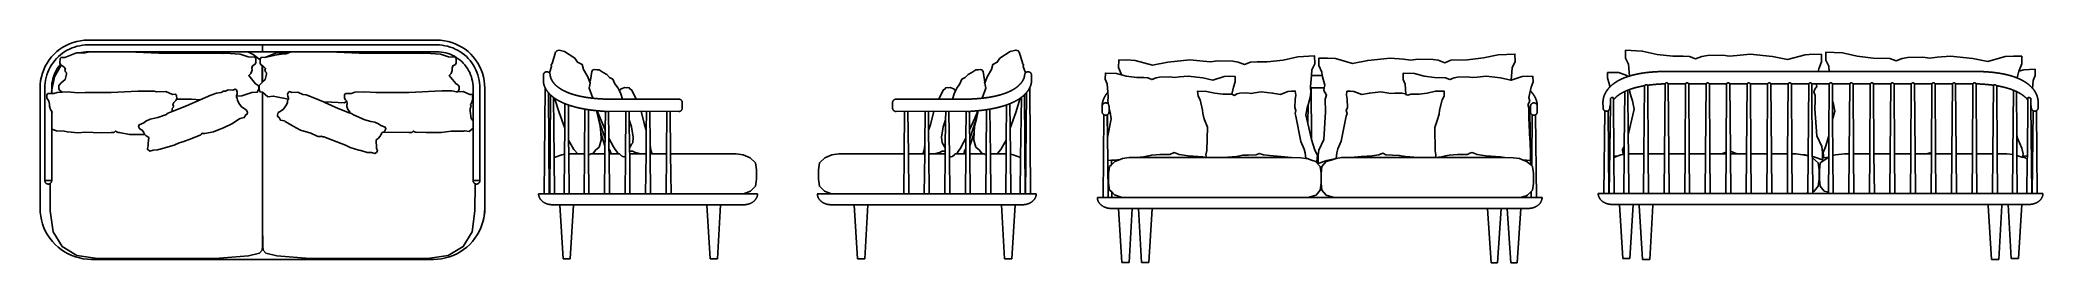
# Model space of a CAD drawing. Header units: inches. Extents: x 0 to 7318, y 0 to 812.
import ezdxf

# ---------------------------------------------------------------- set-up
doc = ezdxf.new("R2010")
doc.units = ezdxf.units.IN
doc.header["$MEASUREMENT"] = 0

# ---------------------------------------------------------------- blocks, each defined once
blk = doc.blocks.new('SC2_TOP')
at = {"color": 7}
for points in [[(134.2, 807.6, 0), (120.9, 803.9, 0)], [(147.6, 810.3, 0), (134.2, 807.6, 0)], [(161.3, 811.9, 0), (147.6, 810.3, 0)], [(175, 812.5, 0), (161.3, 811.9, 0)], [(812.5, 812.5, 0), (175, 812.5, 0)], [(812.5, 812.5, 0), (1450, 812.5, 0)], [(1450, 812.5, 0), (1463.7, 811.9, 0)], [(1463.7, 811.9, 0), (1477.4, 810.3, 0)], [(1477.4, 810.3, 0), (1490.9, 807.6, 0)], [(1490.9, 807.6, 0), (1504.1, 803.9, 0)], [(33.4, 740.3, 0), (25.8, 728.9, 0)], [(41.9, 751.1, 0), (33.4, 740.3, 0)], [(51.3, 761.2, 0), (41.9, 751.1, 0)], [(42.4, 624.8, 0), (52.5, 679.1, 0), (77.7, 721.5, 0), (76.2, 722.6, 0), (75.1, 724.4, 0), (72.7, 728.5, 0), (73.4, 745.1, 0), (77, 749.6, 0), (90, 748.9, 0)], [(47.6, 730, 0), (53.6, 737.9, 0)], [(61.4, 770.5, 0), (51.3, 761.2, 0)], [(53.6, 737.9, 0), (60.2, 745.3, 0)], [(60.2, 745.3, 0), (67.2, 752.3, 0)], [(72.1, 779, 0), (61.4, 770.5, 0)], [(67.2, 752.3, 0), (74.6, 758.8, 0)], [(83.6, 786.7, 0), (72.1, 779, 0)], [(74.6, 758.8, 0), (82.4, 764.9, 0)], [(82.4, 764.9, 0), (90.6, 770.5, 0)], [(95.6, 793.4, 0), (83.6, 786.7, 0)], [(90, 749, 0), (133.4, 766, 0), (142.2, 765.8, 0), (160, 765.3, 0), (180.6, 769.2, 0), (188.3, 770, 0)], [(90.6, 770.5, 0), (99.1, 775.5, 0)], [(108, 799.1, 0), (95.6, 793.4, 0)], [(99.1, 775.5, 0), (107.9, 780, 0)], [(107.9, 780, 0), (117, 783.9, 0)], [(120.9, 803.9, 0), (108, 799.1, 0)], [(117, 783.9, 0), (126.3, 787.3, 0)], [(126.3, 787.3, 0), (135.8, 790, 0)], [(135.8, 790, 0), (145.5, 792.2, 0)], [(150.2, 767.6, 0), (142.2, 765.8, 0)], [(145.5, 792.2, 0), (155.3, 793.7, 0)], [(158.4, 768.9, 0), (150.2, 767.6, 0)], [(155.3, 793.7, 0), (165.1, 794.7, 0)], [(166.7, 769.7, 0), (158.4, 768.9, 0)], [(165.1, 794.7, 0), (174.8, 795, 0)], [(175.2, 770, 0), (166.7, 769.7, 0)], [(174.8, 795, 0), (812.5, 795, 0)], [(812.5, 770, 0), (758.3, 769.9, 0), (322.3, 769.9, 0), (188.3, 770, 0), (175.2, 770, 0)], [(322.3, 769.9, 0), (433.8, 764.5, 0), (668.2, 763.6, 0), (676.6, 765.5, 0), (731.7, 761.2, 0), (760.9, 751.6, 0), (785.1, 750.7, 0), (787.9, 745.9, 0), (788.6, 730.9, 0), (785.8, 724.3, 0), (775.9, 718.4, 0), (774.3, 710.2, 0), (774.5, 702.7, 0), (770, 690.7, 0), (762.7, 682.9, 0), (787, 653.2, 0), (795.4, 647.8, 0), (799.2, 642.9, 0), (799.1, 633.5, 0), (793.4, 622.5, 0), (774, 621.6, 0), (737.1, 609.7, 0), (717.6, 607.8, 0)], [(758.3, 769.9, 0), (764.6, 767.8, 0), (779.2, 759.5, 0), (804.3, 740.3, 0), (805.5, 745.4, 0), (809.3, 750.1, 0), (820.8, 749, 0), (845.3, 758.3, 0), (864.3, 766, 0), (891.5, 765.3, 0), (913.4, 769.9, 0)], [(804.3, 740.3, 0), (804.1, 728.7, 0), (807.3, 722.7, 0), (811.1, 719.8, 0)], [(812.5, 795, 0), (812.5, 770, 0)], [(1450.2, 795, 0), (812.5, 795, 0)], [(812.5, 795, 0), (812.5, 770, 0)], [(812.5, 770, 0), (913.4, 769.9, 0), (917.8, 769.9, 0), (1056.4, 770, 0), (1449.8, 770, 0)], [(820.8, 749, 0), (864.7, 759, 0), (890.8, 762, 0), (899, 762.9, 0), (917.8, 769.9, 0)], [(1056.4, 770, 0), (1166.1, 765.1, 0), (1398.8, 763.9, 0), (1408.9, 764.9, 0), (1463.1, 760.9, 0), (1492.9, 751.5, 0), (1516.8, 750.8, 0), (1520.5, 745.4, 0), (1520.8, 729.6, 0), (1517.6, 723.7, 0), (1508.7, 718.8, 0), (1506, 710.4, 0), (1506.2, 701.5, 0), (1502.3, 691, 0), (1495.4, 683.8, 0), (1519.1, 653.8, 0), (1527.7, 648.3, 0), (1531.1, 643.4, 0), (1531.6, 632.6, 0), (1529.2, 628.4, 0), (1526.4, 623.7, 0), (1546.4, 624.9, 0), (1571, 614.6, 0), (1579.6, 614.3, 0), (1581.4, 611.4, 0), (1580.1, 604, 0), (1581.4, 597.8, 0), (1577.2, 585.8, 0), (1572.5, 576.9, 0), (1574.7, 572, 0), (1573.2, 566.1, 0), (1571.3, 563.1, 0), (1571.3, 552.8, 0), (1575.2, 527.1, 0), (1582.8, 518.7, 0)], [(1449.8, 770, 0), (1458.3, 769.7, 0)], [(1459.9, 794.7, 0), (1450.2, 795, 0)], [(1458.3, 769.7, 0), (1466.6, 768.9, 0)], [(1469.7, 793.7, 0), (1459.9, 794.7, 0)], [(1466.6, 768.9, 0), (1474.8, 767.6, 0)], [(1479.5, 792.2, 0), (1469.7, 793.7, 0)], [(1474.8, 767.6, 0), (1483, 765.8, 0)], [(1489.2, 790, 0), (1479.5, 792.2, 0)], [(1483, 765.8, 0), (1490.9, 763.5, 0)], [(1498.7, 787.3, 0), (1489.2, 790, 0)], [(1490.9, 763.5, 0), (1498.8, 760.7, 0)], [(1508, 783.9, 0), (1498.7, 787.3, 0)], [(1498.8, 760.7, 0), (1506.4, 757.4, 0)], [(1504.1, 803.9, 0), (1517, 799.1, 0)], [(1506.4, 757.4, 0), (1513.8, 753.6, 0)], [(1517.1, 780, 0), (1508, 783.9, 0)], [(1513.8, 753.6, 0), (1521, 749.3, 0)], [(1517, 799.1, 0), (1529.5, 793.4, 0)], [(1525.9, 775.5, 0), (1517.1, 780, 0)], [(1521, 749.3, 0), (1527.9, 744.7, 0)], [(1534.4, 770.5, 0), (1525.9, 775.5, 0)], [(1527.9, 744.7, 0), (1534.5, 739.6, 0)], [(1529.5, 793.4, 0), (1541.4, 786.7, 0)], [(1542.6, 764.9, 0), (1534.4, 770.5, 0)], [(1534.5, 739.6, 0), (1540.7, 734.1, 0)], [(1540.7, 734.1, 0), (1546.6, 728.2, 0)], [(1541.4, 786.7, 0), (1552.9, 779, 0)], [(1550.4, 758.8, 0), (1542.6, 764.9, 0)], [(1557.8, 752.3, 0), (1550.4, 758.8, 0)], [(1552.9, 779, 0), (1563.7, 770.5, 0)], [(1564.8, 745.3, 0), (1557.8, 752.3, 0)], [(1563.7, 770.5, 0), (1573.7, 761.2, 0)], [(1571.4, 737.9, 0), (1564.8, 745.3, 0)], [(1577.4, 730, 0), (1571.4, 737.9, 0)], [(1573.7, 761.2, 0), (1583.1, 751.1, 0)], [(1583.1, 751.1, 0), (1591.6, 740.3, 0)], [(1591.6, 740.3, 0), (1599.2, 728.9, 0)], [(2.2, 664.8, 0), (0.5, 651.2, 0)], [(4.8, 678.3, 0), (2.2, 664.8, 0)], [(8.6, 691.5, 0), (4.8, 678.3, 0)], [(13.3, 704.4, 0), (8.6, 691.5, 0)], [(19.1, 716.9, 0), (13.3, 704.4, 0)], [(18.7, 657.2, 0), (20.3, 667, 0)], [(25.8, 728.9, 0), (19.1, 716.9, 0)], [(20.3, 667, 0), (22.4, 676.6, 0)], [(22.4, 676.6, 0), (25.2, 686.1, 0)], [(77.7, 721.5, 0), (86.6, 715.3, 0), (92.7, 708.2, 0), (91, 703.3, 0), (92.4, 696.8, 0), (96.3, 693.3, 0), (96.4, 687.9, 0), (91.2, 668.3, 0), (77.3, 656.2, 0), (69.1, 647.2, 0), (68.5, 636.3, 0), (71.2, 630, 0), (80.2, 622.6, 0), (62.7, 621.9, 0), (50.9, 618.2, 0), (42.5, 617.9, 0), (28.6, 617.5, 0), (24.7, 613.3, 0), (24.6, 607.8, 0), (24.9, 600.2, 0), (27.9, 595.3, 0), (32.6, 590.4, 0), (34.6, 578.5, 0), (34, 571.9, 0), (37.7, 559.5, 0), (42.5, 552.5, 0)], [(25.2, 686.1, 0), (28.6, 695.5, 0)], [(28.6, 695.5, 0), (32.5, 704.5, 0)], [(32.5, 704.5, 0), (37, 713.3, 0)], [(37, 713.3, 0), (42, 721.9, 0)], [(42, 721.9, 0), (47.6, 730, 0)], [(44.9, 662.3, 0), (43.6, 654.1, 0)], [(46.7, 670.4, 0), (44.9, 662.3, 0)], [(49, 678.4, 0), (46.7, 670.4, 0)], [(51.8, 686.2, 0), (49, 678.4, 0)], [(55.1, 693.9, 0), (51.8, 686.2, 0)], [(58.9, 701.3, 0), (55.1, 693.9, 0)], [(63.1, 708.5, 0), (58.9, 701.3, 0)], [(67.8, 715.3, 0), (63.1, 708.5, 0)], [(72.9, 721.9, 0), (67.8, 715.3, 0)], [(75.1, 724.4, 0), (72.9, 721.9, 0)], [(813.1, 139.3, 0), (812.6, 622.2, 0), (812.1, 622.8, 0), (804.1, 623.7, 0), (801.8, 629.3, 0), (800.6, 636.1, 0), (801.1, 647.2, 0), (805.4, 652.3, 0), (811, 658, 0), (812.1, 659.5, 0), (811.1, 719.8, 0), (813.4, 718.4, 0), (812.6, 660, 0), (812.1, 659.5, 0)], [(812.6, 660, 0), (822.5, 668.8, 0), (827.5, 688.7, 0), (827.4, 693.2, 0), (823.6, 697, 0), (821.9, 703.3, 0), (823.8, 708.4, 0), (817.5, 715.5, 0), (813.4, 718.4, 0)], [(1546.6, 728.2, 0), (1552.1, 721.9, 0)], [(1552.1, 721.9, 0), (1557.2, 715.3, 0)], [(1557.2, 715.3, 0), (1561.9, 708.5, 0)], [(1561.9, 708.5, 0), (1566.1, 701.3, 0)], [(1566.1, 701.3, 0), (1569.9, 693.9, 0)], [(1569.9, 693.9, 0), (1573.2, 686.2, 0)], [(1573.2, 686.2, 0), (1576, 678.4, 0)], [(1576, 678.4, 0), (1578.3, 670.4, 0)], [(1583, 721.9, 0), (1577.4, 730, 0)], [(1578.3, 670.4, 0), (1580.2, 662.3, 0)], [(1580.2, 662.3, 0), (1581.5, 654.1, 0)], [(1588, 713.3, 0), (1583, 721.9, 0)], [(1592.5, 704.5, 0), (1588, 713.3, 0)], [(1596.4, 695.5, 0), (1592.5, 704.5, 0)], [(1599.8, 686.1, 0), (1596.4, 695.5, 0)], [(1599.2, 728.9, 0), (1605.9, 716.9, 0)], [(1602.6, 676.6, 0), (1599.8, 686.1, 0)], [(1604.7, 667, 0), (1602.6, 676.6, 0)], [(1606.3, 657.2, 0), (1604.7, 667, 0)], [(1605.9, 716.9, 0), (1611.7, 704.4, 0)], [(1611.7, 704.4, 0), (1616.4, 691.5, 0)], [(1616.4, 691.5, 0), (1620.2, 678.3, 0)], [(1620.2, 678.3, 0), (1622.9, 664.8, 0)], [(1622.9, 664.8, 0), (1624.5, 651.2, 0)], [(0.5, 651.2, 0), (0, 637.5, 0)], [(0, 637.5, 0), (0, 200.1, 0)], [(17.5, 637.7, 0), (17.8, 647.4, 0)], [(17.5, 300, 0), (17.5, 637.7, 0)], [(17.8, 647.4, 0), (18.7, 657.2, 0)], [(42.8, 645.8, 0), (42.5, 637.3, 0)], [(42.5, 637.3, 0), (42.5, 617.9, 0)], [(42.6, 487.3, 0), (59.5, 481.2, 0), (88.7, 479.8, 0), (99.8, 477.9, 0), (139.7, 474.6, 0), (164.5, 476.3, 0), (223.5, 474.9, 0), (260, 475.3, 0), (261.7, 475.1, 0), (262.6, 475, 0), (263.4, 475, 0), (264.3, 474.9, 0), (265.2, 475, 0), (265.7, 475, 0), (266.2, 475.1, 0), (266.7, 475.2, 0), (267.2, 475.3, 0), (267.7, 475.4, 0), (268.2, 475.6, 0), (268.7, 475.7, 0), (269.2, 475.9, 0), (269.8, 476.2, 0), (270.3, 476.4, 0), (271.5, 477.1, 0), (272.7, 477.8, 0), (274, 478.7, 0), (275.3, 479.8, 0), (276.7, 481, 0), (277, 480.6, 0), (277.2, 480.2, 0), (277.5, 479.8, 0), (277.8, 479.4, 0), (278.1, 479.1, 0), (278.4, 478.8, 0), (278.8, 478.5, 0), (279.1, 478.2, 0), (279.5, 478, 0), (279.8, 477.7, 0), (280.2, 477.5, 0), (280.6, 477.3, 0), (281, 477.1, 0), (281.4, 477, 0), (281.8, 476.8, 0), (282.2, 476.7, 0), (283, 476.4, 0), (283.9, 476.2, 0), (284.7, 476.1, 0), (285.6, 476, 0), (289.3, 475.7, 0), (326.8, 468.3, 0), (383.3, 468.3, 0), (388.2, 463.3, 0), (397.4, 457.5, 0), (395.5, 435.3, 0), (394.8, 426.4, 0), (392.2, 417.7, 0), (392.5, 414.2, 0), (400.7, 407.3, 0), (413.9, 411.3, 0), (429.4, 411.8, 0), (452, 418.9, 0), (460, 420.3, 0), (490.3, 429.5, 0), (508.9, 437.7, 0), (521.9, 441.9, 0), (554.3, 454.2, 0), (581.6, 464.5, 0), (584.5, 465.9, 0), (585.9, 466.7, 0), (586.5, 467.2, 0), (587.2, 467.6, 0), (587.9, 468.1, 0), (588.5, 468.7, 0), (589.1, 469.3, 0), (589.7, 469.9, 0), (590.2, 470.6, 0), (590.8, 471.3, 0), (591.3, 472.1, 0), (591.7, 473, 0), (592, 472.8, 0), (592.3, 472.6, 0), (592.6, 472.5, 0), (592.8, 472.3, 0), (593.1, 472.2, 0), (593.4, 472.1, 0), (593.7, 472, 0), (594, 471.9, 0), (594.3, 471.8, 0), (594.6, 471.7, 0), (594.9, 471.7, 0), (595.2, 471.6, 0), (595.9, 471.6, 0), (596.5, 471.6, 0), (597.2, 471.6, 0), (597.9, 471.7, 0), (599.2, 471.8, 0), (602, 472.3, 0), (633.4, 477.9, 0), (673.2, 493.2, 0), (701.2, 507.1, 0), (729.2, 525, 0), (730.8, 527.1, 0), (746.3, 529.7, 0), (752.2, 540.1, 0), (756.4, 542.4, 0), (757.6, 548.3, 0), (754.1, 557, 0), (749.9, 560.8, 0), (735.5, 568.8, 0), (726.1, 582.9, 0), (720.9, 593.9, 0), (720.4, 600.8, 0), (717.6, 604.1, 0), (717.6, 607.8, 0), (717.6, 609.2, 0), (720, 616.1, 0), (720.4, 622.9, 0), (717.6, 630.6, 0), (712.7, 633.7, 0), (704.9, 630.4, 0), (687.5, 631.3, 0), (677.6, 626.6, 0), (670.3, 625.7, 0), (661.2, 621.9, 0), (644.7, 618.9, 0), (623.5, 611.3, 0), (584.7, 594.2, 0), (535.3, 572.5, 0), (483.2, 552, 0), (483.3, 563.1, 0), (485.9, 566.6, 0), (487, 571.6, 0), (485.4, 577.2, 0), (489.4, 585.2, 0), (496.7, 592.8, 0), (498.7, 597.1, 0), (499.5, 598.9, 0), (499, 611.1, 0), (495.3, 615.6, 0), (484.2, 614.2, 0), (460, 624.8, 0), (425.2, 623.6, 0), (416.7, 625.7, 0), (357.2, 626.9, 0), (259.5, 621.5, 0), (164.5, 621, 0), (139.3, 620.3, 0), (99, 623.8, 0), (80.2, 622.6, 0)], [(43.6, 654.1, 0), (42.8, 645.8, 0)], [(498.7, 597.1, 0), (553.6, 597.1, 0), (584.7, 594.2, 0)], [(812.6, 622.2, 0), (832.1, 605.9, 0), (853.1, 608.6, 0), (864.4, 605.4, 0), (907.8, 597.7, 0), (907.7, 596.3, 0), (904.4, 592.2, 0), (903.7, 585.5, 0), (899.9, 576.4, 0), (888.8, 559.8, 0), (874.9, 551.2, 0), (870.4, 548.1, 0), (867.2, 539.3, 0), (868, 533.9, 0), (873.6, 530.5, 0), (878.4, 520.8, 0), (893, 517.8, 0), (895.5, 515.9, 0), (924.8, 498.4, 0), (951.2, 484.2, 0), (989.7, 472.6, 0), (1013.1, 462, 0), (1016.5, 461.3, 0), (1018.3, 461, 0), (1019.1, 460.9, 0), (1020, 460.8, 0), (1020.9, 460.8, 0), (1021.8, 460.8, 0), (1022.8, 460.9, 0), (1023.7, 461, 0), (1024.7, 461.2, 0), (1025.6, 461.5, 0), (1026.6, 461.8, 0), (1027.6, 462.2, 0), (1028.3, 461.8, 0), (1028.9, 461.5, 0), (1029.5, 461.2, 0), (1030.1, 460.9, 0), (1030.7, 460.6, 0), (1031.3, 460.4, 0), (1032.4, 460.1, 0), (1033.5, 459.8, 0), (1034.6, 459.6, 0), (1036.7, 459.3, 0), (1116, 429, 0), (1133.3, 421.1, 0), (1165.1, 411.7, 0), (1172.4, 410, 0), (1195.6, 403, 0), (1211.5, 402.7, 0), (1223.6, 398.5, 0), (1229.1, 402.5, 0), (1231.7, 405.9, 0), (1232.6, 408.1, 0), (1229.6, 417.8, 0), (1227.8, 448.7, 0), (1236, 453.9, 0), (1243, 462.5, 0), (1244.6, 467.3, 0), (1250.4, 475.3, 0), (1253.7, 476.6, 0), (1347.6, 475.8, 0), (1349.7, 475.4, 0), (1350.7, 475.3, 0), (1351.8, 475.1, 0), (1352.8, 475.1, 0), (1353.9, 475, 0), (1354.4, 475.1, 0), (1354.9, 475.1, 0), (1355.4, 475.2, 0), (1355.9, 475.3, 0), (1356.5, 475.4, 0), (1357, 475.5, 0), (1357.5, 475.7, 0), (1358.1, 475.9, 0), (1358.6, 476.1, 0), (1359.1, 476.4, 0), (1359.6, 476.7, 0), (1360.2, 477, 0), (1360.7, 477.4, 0), (1361.2, 477.8, 0), (1361.8, 478.2, 0), (1362.3, 478.7, 0), (1362.8, 479.3, 0), (1363.4, 479.8, 0), (1363.9, 480.5, 0), (1364.5, 481.1, 0), (1365.3, 480.3, 0), (1366.1, 479.5, 0), (1366.8, 478.9, 0), (1367.6, 478.3, 0), (1368.2, 477.9, 0), (1368.6, 477.7, 0), (1368.9, 477.5, 0), (1369.2, 477.3, 0), (1369.5, 477.2, 0), (1369.8, 477.1, 0), (1370.1, 476.9, 0), (1370.4, 476.9, 0), (1370.7, 476.8, 0), (1370.9, 476.7, 0), (1371.2, 476.7, 0), (1371.5, 476.6, 0), (1371.7, 476.6, 0), (1372.3, 476.6, 0), (1372.8, 476.6, 0), (1373.3, 476.6, 0), (1374.2, 476.7, 0), (1411.3, 475, 0), (1465.3, 475.5, 0), (1501.6, 479.9, 0), (1546.9, 480.3, 0), (1550.9, 482, 0), (1568.1, 478.6, 0), (1582.5, 491.2, 0)], [(1253.7, 476.6, 0), (1255.4, 477.3, 0), (1260.4, 481.3, 0), (1263.6, 489.2, 0), (1261.5, 494.4, 0), (1244.6, 501.2, 0), (1236.9, 507.6, 0), (1223, 513.8, 0), (1208.6, 516.2, 0), (1186.7, 521.5, 0), (1145.6, 539.8, 0), (1138.3, 544.4, 0), (1130, 547.6, 0), (1089, 563.5, 0), (1040.1, 585.2, 0), (1035.3, 587, 0), (1000.4, 602.2, 0), (972.4, 612.4, 0), (959.9, 614.2, 0), (941.3, 622.2, 0), (919.6, 621.1, 0), (911.8, 624.9, 0), (908.2, 622.4, 0), (903.8, 615.2, 0), (905.2, 608.3, 0), (907.7, 600.4, 0), (907.8, 597.7, 0)], [(1035.3, 587, 0), (1065, 586.7, 0), (1112.9, 583.6, 0), (1120.6, 589.3, 0), (1122.5, 579.2, 0), (1121.4, 575.9, 0), (1121.4, 570.9, 0), (1125.1, 559.7, 0), (1131.8, 550.9, 0), (1130, 547.6, 0)], [(1120.6, 589.3, 0), (1120.2, 590.8, 0), (1115.7, 595.2, 0), (1112.1, 600.7, 0), (1112.5, 613.3, 0), (1116.2, 617.5, 0), (1138.6, 618, 0), (1150.7, 622.1, 0), (1186.7, 623.7, 0), (1227.5, 621.1, 0), (1267.4, 621, 0), (1310, 621.6, 0), (1347.7, 621.8, 0), (1468.4, 627.7, 0), (1504.1, 627.4, 0), (1521.4, 623.7, 0), (1526.4, 623.7, 0)], [(1581.5, 654.1, 0), (1582.2, 645.8, 0)], [(1582.2, 645.8, 0), (1582.5, 637.3, 0)], [(1582.5, 637.3, 0), (1582.8, 518.7, 0), (1582.5, 491.2, 0), (1582.5, 300, 0)], [(1607.2, 647.4, 0), (1606.3, 657.2, 0)], [(1607.5, 637.7, 0), (1607.2, 647.4, 0)], [(1607.5, 300, 0), (1607.5, 637.7, 0)], [(1624.5, 651.2, 0), (1625, 637.5, 0)], [(1625, 637.5, 0), (1625, 200.1, 0)], [(42.5, 552.5, 0), (42.5, 547.4, 0), (42.6, 487.3, 0), (42.5, 300, 0)], [(42.5, 552.5, 0), (44.4, 550.7, 0), (42.5, 547.4, 0)], [(383.3, 468.2, 0), (380.7, 470.7, 0), (379.2, 475.9, 0), (373.4, 483.9, 0), (368.2, 486.2, 0), (363.2, 489.7, 0), (360, 497.9, 0), (361.9, 502.9, 0), (379.7, 510.5, 0), (386, 516.3, 0), (402.8, 523.7, 0), (430.9, 530.3, 0), (462.4, 541.8, 0), (465, 544.9, 0), (483.2, 552, 0)], [(42.5, 300, 0), (17.5, 300, 0)], [(17.5, 299.2, 0), (17.5, 300, 0)], [(17.6, 298.4, 0), (17.5, 299.2, 0)], [(17.7, 297.6, 0), (17.6, 298.4, 0)], [(17.9, 296.9, 0), (17.7, 297.6, 0)], [(18.1, 296.1, 0), (17.9, 296.9, 0)], [(18.4, 295.4, 0), (18.1, 296.1, 0)], [(18.7, 294.6, 0), (18.4, 295.4, 0)], [(19.1, 293.9, 0), (18.7, 294.6, 0)], [(19.5, 293.3, 0), (19.1, 293.9, 0)], [(19.9, 292.6, 0), (19.5, 293.3, 0)], [(40.6, 293.3, 0), (40.1, 292.6, 0)], [(41, 293.9, 0), (40.6, 293.3, 0)], [(41.3, 294.6, 0), (41, 293.9, 0)], [(41.6, 295.4, 0), (41.3, 294.6, 0)], [(41.9, 296.1, 0), (41.6, 295.4, 0)], [(42.1, 296.9, 0), (41.9, 296.1, 0)], [(42.3, 297.6, 0), (42.1, 296.9, 0)], [(42.4, 298.4, 0), (42.3, 297.6, 0)], [(42.5, 299.2, 0), (42.4, 298.4, 0)], [(42.5, 300, 0), (42.5, 299.2, 0)], [(1582.5, 300, 0), (1607.5, 300, 0)], [(1582.5, 300, 0), (1582.5, 299.2, 0)], [(1582.5, 299.2, 0), (1582.6, 298.4, 0)], [(1582.6, 298.4, 0), (1582.7, 297.6, 0)], [(1582.7, 297.6, 0), (1582.9, 296.9, 0)], [(1582.9, 296.9, 0), (1583.1, 296.1, 0)], [(1583.1, 296.1, 0), (1583.4, 295.4, 0)], [(1583.4, 295.4, 0), (1583.7, 294.6, 0)], [(1583.7, 294.6, 0), (1584.1, 293.9, 0)], [(1584.1, 293.9, 0), (1584.5, 293.3, 0)], [(1584.5, 293.3, 0), (1584.9, 292.6, 0)], [(1605.1, 292.6, 0), (1605.6, 293.3, 0)], [(1605.6, 293.3, 0), (1606, 293.9, 0)], [(1606, 293.9, 0), (1606.3, 294.6, 0)], [(1606.3, 294.6, 0), (1606.6, 295.4, 0)], [(1606.6, 295.4, 0), (1606.9, 296.1, 0)], [(1606.9, 296.1, 0), (1607.1, 296.9, 0)], [(1607.1, 296.9, 0), (1607.3, 297.6, 0)], [(1607.3, 297.6, 0), (1607.4, 298.4, 0)], [(1607.4, 298.4, 0), (1607.5, 299.2, 0)], [(1607.5, 299.2, 0), (1607.5, 300, 0)], [(20.4, 292, 0), (19.9, 292.6, 0)], [(20.9, 291.4, 0), (20.4, 292, 0)], [(21.4, 290.9, 0), (20.9, 291.4, 0)], [(22, 290.3, 0), (21.4, 290.9, 0)], [(22.7, 289.9, 0), (22, 290.3, 0)], [(23.3, 289.4, 0), (22.7, 289.9, 0)], [(24, 289, 0), (23.3, 289.4, 0)], [(24.7, 288.7, 0), (24, 289, 0)], [(25.4, 288.3, 0), (24.7, 288.7, 0)], [(26.1, 288.1, 0), (25.4, 288.3, 0)], [(26.9, 287.9, 0), (26.1, 288.1, 0)], [(27.7, 287.7, 0), (26.9, 287.9, 0)], [(28.4, 287.6, 0), (27.7, 287.7, 0)], [(29.2, 287.5, 0), (28.4, 287.6, 0)], [(30, 287.5, 0), (29.2, 287.5, 0)], [(30.8, 287.5, 0), (30, 287.5, 0)], [(31.6, 287.6, 0), (30.8, 287.5, 0)], [(32.3, 287.7, 0), (31.6, 287.6, 0)], [(33.1, 287.9, 0), (32.3, 287.7, 0)], [(33.9, 288.1, 0), (33.1, 287.9, 0)], [(34.6, 288.3, 0), (33.9, 288.1, 0)], [(35.3, 288.7, 0), (34.6, 288.3, 0)], [(36, 289, 0), (35.3, 288.7, 0)], [(37, 289.6, 0), (36, 289, 0)], [(37.4, 289.9, 0), (37, 289.6, 0)], [(813.1, 139.3, 0), (812.7, 59.4, 0), (811.1, 46.1, 0), (801.6, 35.5, 0), (761.1, 25.9, 0), (639.7, 16.5, 0), (210.1, 16.3, 0), (134.4, 27.3, 0), (80.3, 59.8, 0), (47.9, 113.7, 0), (37.1, 189.3, 0), (37, 289.6, 0)], [(38, 290.3, 0), (37.4, 289.9, 0)], [(38.6, 290.9, 0), (38, 290.3, 0)], [(39.1, 291.4, 0), (38.6, 290.9, 0)], [(39.6, 292, 0), (39.1, 291.4, 0)], [(40.1, 292.6, 0), (39.6, 292, 0)], [(813.1, 139.3, 0), (813.5, 59.4, 0), (815.1, 46.2, 0), (824.7, 35.5, 0), (865, 25.9, 0), (986.3, 16.3, 0), (1416.2, 16.4, 0), (1491.8, 27.2, 0), (1546.5, 59.7, 0), (1578.4, 113.7, 0), (1588.9, 189.3, 0), (1589.6, 288.7, 0)], [(1584.9, 292.6, 0), (1585.4, 292, 0)], [(1585.4, 292, 0), (1585.9, 291.4, 0)], [(1585.9, 291.4, 0), (1586.4, 290.9, 0)], [(1586.4, 290.9, 0), (1587, 290.3, 0)], [(1587, 290.3, 0), (1587.7, 289.9, 0)], [(1587.7, 289.9, 0), (1588.3, 289.4, 0)], [(1588.3, 289.4, 0), (1589, 289, 0)], [(1589, 289, 0), (1589.6, 288.7, 0)], [(1589.6, 288.7, 0), (1590.4, 288.3, 0)], [(1590.4, 288.3, 0), (1591.1, 288.1, 0)], [(1591.1, 288.1, 0), (1591.9, 287.9, 0)], [(1591.9, 287.9, 0), (1592.7, 287.7, 0)], [(1592.7, 287.7, 0), (1593.4, 287.6, 0)], [(1593.4, 287.6, 0), (1594.2, 287.5, 0)], [(1594.2, 287.5, 0), (1595, 287.5, 0)], [(1595, 287.5, 0), (1595.8, 287.5, 0)], [(1595.8, 287.5, 0), (1596.6, 287.6, 0)], [(1596.6, 287.6, 0), (1597.3, 287.7, 0)], [(1597.3, 287.7, 0), (1598.1, 287.9, 0)], [(1598.1, 287.9, 0), (1598.9, 288.1, 0)], [(1598.9, 288.1, 0), (1599.6, 288.3, 0)], [(1599.6, 288.3, 0), (1600.3, 288.7, 0)], [(1600.3, 288.7, 0), (1601, 289, 0)], [(1601, 289, 0), (1601.7, 289.4, 0)], [(1601.7, 289.4, 0), (1602.4, 289.9, 0)], [(1602.4, 289.9, 0), (1603, 290.3, 0)], [(1603, 290.3, 0), (1603.6, 290.9, 0)], [(1603.6, 290.9, 0), (1604.1, 291.4, 0)], [(1604.1, 291.4, 0), (1604.6, 292, 0)], [(1604.6, 292, 0), (1605.1, 292.6, 0)], [(0, 200.1, 0), (0.6, 185.4, 0)], [(0.6, 185.4, 0), (2.3, 170.8, 0)], [(2.3, 170.8, 0), (5.2, 156.4, 0)], [(5.2, 156.4, 0), (9.2, 142.2, 0)], [(1615.5, 140.6, 0), (1619.7, 155.2, 0)], [(1619.8, 156.4, 0), (1615.8, 142.2, 0)], [(1619.7, 155.2, 0), (1622.8, 170, 0)], [(1622.7, 170.8, 0), (1619.8, 156.4, 0)], [(1624.4, 185.4, 0), (1622.7, 170.8, 0)], [(1622.8, 170, 0), (1624.6, 185, 0)], [(1625, 200.1, 0), (1624.4, 185.4, 0)], [(1624.6, 185, 0), (1625.2, 200.1, 0)], [(9.2, 142.2, 0), (14.3, 128.4, 0)], [(14.3, 128.4, 0), (20.4, 115, 0)], [(20.4, 115, 0), (27.6, 102.2, 0)], [(27.6, 102.2, 0), (35.8, 90, 0)], [(35.8, 90, 0), (44.9, 78.4, 0)], [(44.9, 78.4, 0), (54.9, 67.6, 0)], [(1580.1, 78.4, 0), (1570.1, 67.6, 0)], [(1589.2, 90, 0), (1580.1, 78.4, 0)], [(1597.4, 102.2, 0), (1589.2, 90, 0)], [(1604.6, 115, 0), (1597.4, 102.2, 0)], [(1610.7, 128.4, 0), (1604.6, 115, 0)], [(1615.8, 142.2, 0), (1610.7, 128.4, 0)], [(54.9, 67.6, 0), (65.7, 57.6, 0)], [(65.7, 57.6, 0), (77.3, 48.5, 0)], [(77.3, 48.5, 0), (89.5, 40.3, 0)], [(89.5, 40.3, 0), (102.4, 33.1, 0)], [(102.4, 33.1, 0), (115.7, 27, 0)], [(115.7, 27, 0), (129.5, 21.9, 0)], [(129.5, 21.9, 0), (143.7, 17.9, 0)], [(143.7, 17.9, 0), (158.1, 15, 0)], [(158.1, 15, 0), (172.8, 13.3, 0)], [(172.8, 13.3, 0), (187.5, 12.7, 0)], [(187.5, 12.7, 0), (812.5, 12.7, 0)], [(1437.5, 12.7, 0), (812.5, 12.7, 0)], [(1452.3, 13.3, 0), (1437.5, 12.7, 0)], [(1466.9, 15, 0), (1452.3, 13.3, 0)], [(1481.3, 17.9, 0), (1466.9, 15, 0)], [(1495.5, 21.9, 0), (1481.3, 17.9, 0)], [(1509.3, 27, 0), (1495.5, 21.9, 0)], [(1522.7, 33.1, 0), (1509.3, 27, 0)], [(1535.5, 40.3, 0), (1522.7, 33.1, 0)], [(1547.7, 48.5, 0), (1535.5, 40.3, 0)], [(1559.3, 57.6, 0), (1547.7, 48.5, 0)], [(1570.1, 67.6, 0), (1559.3, 57.6, 0)]]:
    blk.add_polyline3d(points, dxfattribs=at)
blk = doc.blocks.new('SC2_LEFT')
at = {"color": 7}
for points in [[(2178, 597.2, 0), (2161.8, 630, 0), (2153.6, 635.6, 0), (2152.8, 638.5, 0), (2146.6, 639.5, 0), (2141.5, 638.9, 0), (2136.4, 639.9, 0), (2123, 635, 0), (2119.3, 630, 0), (2115.9, 629.9, 0), (2112.1, 637.6, 0), (2100.6, 652.8, 0), (2093.3, 669.7, 0), (2080.9, 676, 0), (2070.9, 686.9, 0), (2057.3, 693.9, 0), (2042.4, 703.9, 0), (2034.4, 704.3, 0), (2025.5, 705.8, 0), (2020.4, 704.1, 0), (2016.1, 698.2, 0), (2011.2, 666.2, 0), (2009.3, 662.3, 0), (2010.5, 657.8, 0), (2009.9, 655.4, 0), (2001.3, 678.9, 0), (1985.5, 705.2, 0), (1980.6, 724, 0), (1964.4, 732, 0), (1954.6, 746.6, 0), (1916.4, 770.8, 0), (1896.5, 776.1, 0), (1887.7, 773.7, 0), (1883.6, 768.3, 0), (1872.1, 730.6, 0), (1871.5, 726.7, 0), (1867.8, 722.4, 0), (1869.2, 716.6, 0), (1861.3, 692.6, 0)], [(1839.1, 684.7, 0), (1839.2, 685.4, 0)], [(1839.1, 664.7, 0), (1839.1, 684.7, 0)], [(1839.1, 684.7, 0), (1839.1, 664.7, 0)], [(1839.1, 664.4, 0), (1839.1, 664.4, 0)], [(1839.1, 664.4, 0), (1839.1, 664.4, 0)], [(1839.1, 664.4, 0), (1839.1, 664.3, 0)], [(1839.1, 664.3, 0), (1839.1, 664.3, 0)], [(1839.1, 664.3, 0), (1839.1, 664.3, 0)], [(1839.1, 664.3, 0), (1839.1, 664.2, 0)], [(1839.1, 664.2, 0), (1839.1, 664.2, 0)], [(1839.1, 664.2, 0), (1839.1, 664.2, 0)], [(1839.1, 664.2, 0), (1839.1, 664.1, 0)], [(1839.1, 664.1, 0), (1839.1, 664.1, 0)], [(1839.1, 664.1, 0), (1839.1, 664.1, 0)], [(1839.1, 664.1, 0), (1839.1, 664, 0)], [(1839.1, 664, 0), (1839.1, 664, 0)], [(1839.1, 664, 0), (1839.1, 663.9, 0)], [(1839.1, 663.9, 0), (1839.1, 663.9, 0)], [(1839.1, 663.9, 0), (1839.1, 663.9, 0)], [(1839.1, 663.9, 0), (1839.1, 663.8, 0)], [(1839.1, 663.8, 0), (1839.1, 663.8, 0)], [(1839.1, 663.8, 0), (1839.1, 663.7, 0)], [(1839.1, 663.7, 0), (1839.1, 663.7, 0)], [(1839.1, 663.7, 0), (1839.1, 663.6, 0)], [(1839.1, 663.6, 0), (1839.1, 663.6, 0)], [(1839.1, 663.6, 0), (1839.1, 663.5, 0)], [(1839.1, 663.5, 0), (1839.1, 663.5, 0)], [(1839.1, 663.5, 0), (1839.1, 663.4, 0)], [(1839.1, 663.4, 0), (1839.1, 663.4, 0)], [(1839.1, 663.4, 0), (1839.1, 663.3, 0)], [(1839.1, 663.3, 0), (1839.1, 663.2, 0)], [(1839.1, 663.2, 0), (1839.1, 663.2, 0)], [(1839.1, 663.2, 0), (1839.1, 663.1, 0)], [(1839.1, 663.1, 0), (1839.1, 663.1, 0)], [(1839.1, 663.1, 0), (1839.1, 663, 0)], [(1839.1, 663, 0), (1839.1, 662.9, 0)], [(1839.1, 662.9, 0), (1839.1, 662.9, 0)], [(1839.1, 662.9, 0), (1839.1, 662.8, 0)], [(1839.1, 662.8, 0), (1839.1, 662.7, 0)], [(1839.1, 662.7, 0), (1839.1, 662.7, 0)], [(1839.1, 662.7, 0), (1839.1, 662.6, 0)], [(1839.1, 662.6, 0), (1839.1, 662.5, 0)], [(1839.1, 662.5, 0), (1839.1, 662.5, 0)], [(1839.1, 662.5, 0), (1839.1, 662.4, 0)], [(1839.1, 662.4, 0), (1839.1, 662.3, 0)], [(1839.1, 662.3, 0), (1839.1, 662.3, 0)], [(1839.1, 662.3, 0), (1839.1, 662.2, 0)], [(1839.1, 662.2, 0), (1839.1, 662.1, 0)], [(1839.1, 662.1, 0), (1839.1, 662, 0)], [(1839.1, 662, 0), (1839.1, 661.9, 0)], [(1839.1, 661.9, 0), (1839.1, 661.9, 0)], [(1839.1, 661.9, 0), (1839.1, 661.8, 0)], [(1839.1, 661.8, 0), (1839.1, 661.7, 0)], [(1839.1, 661.7, 0), (1839.1, 661.6, 0)], [(1839.1, 661.6, 0), (1839.1, 661.5, 0)], [(1839.1, 661.5, 0), (1839.1, 661.5, 0)], [(1839.1, 661.5, 0), (1839.1, 661.4, 0)], [(1839.1, 661.4, 0), (1839.2, 661.3, 0)], [(1839.2, 686.2, 0), (1839.3, 687, 0)], [(1839.2, 685.4, 0), (1839.2, 686.2, 0)], [(1839.2, 661.3, 0), (1839.2, 661.2, 0)], [(1839.2, 661.2, 0), (1839.2, 661.1, 0)], [(1839.2, 661.1, 0), (1839.2, 661, 0)], [(1839.2, 661, 0), (1839.2, 660.9, 0)], [(1839.2, 660.9, 0), (1839.2, 660.8, 0)], [(1839.2, 660.8, 0), (1839.2, 660.7, 0)], [(1839.2, 660.7, 0), (1839.2, 660.7, 0)], [(1839.2, 660.7, 0), (1839.2, 660.6, 0)], [(1839.2, 660.6, 0), (1839.2, 660.5, 0)], [(1839.2, 660.5, 0), (1839.2, 660.4, 0)], [(1839.2, 660.4, 0), (1839.2, 660.3, 0)], [(1839.2, 660.3, 0), (1839.2, 660.2, 0)], [(1839.2, 660.2, 0), (1839.2, 660.1, 0)], [(1839.2, 660.1, 0), (1839.3, 660, 0)], [(1839.3, 687, 0), (1839.5, 687.8, 0)], [(1839.3, 660, 0), (1839.3, 659.9, 0)], [(1839.3, 659.9, 0), (1839.3, 659.8, 0)], [(1839.3, 659.8, 0), (1839.3, 659.7, 0)], [(1839.3, 659.7, 0), (1839.3, 659.6, 0)], [(1839.3, 659.6, 0), (1839.3, 659.5, 0)], [(1839.3, 659.5, 0), (1839.3, 659.4, 0)], [(1839.3, 659.4, 0), (1839.3, 659.2, 0)], [(1839.3, 659.2, 0), (1839.3, 659.1, 0)], [(1839.3, 659.1, 0), (1839.3, 659, 0)], [(1839.3, 659, 0), (1839.4, 658.9, 0)], [(1839.4, 658.9, 0), (1839.4, 658.8, 0)], [(1839.4, 658.8, 0), (1839.4, 658.7, 0)], [(1839.4, 658.7, 0), (1839.4, 658.6, 0)], [(1839.5, 687.8, 0), (1839.7, 688.5, 0)], [(1839.7, 688.5, 0), (1840, 689.3, 0)], [(1840, 689.3, 0), (1840.3, 690, 0)], [(1840.3, 690, 0), (1840.7, 690.7, 0)], [(1840.7, 690.7, 0), (1841.1, 691.4, 0)], [(1841.1, 691.4, 0), (1841.5, 692, 0)], [(1841.5, 692, 0), (1842, 692.6, 0)], [(1842, 692.6, 0), (1842.5, 693.2, 0)], [(1842.5, 693.2, 0), (1843.1, 693.8, 0)], [(1843.1, 693.8, 0), (1843.7, 694.3, 0)], [(1843.7, 694.3, 0), (1844.3, 694.8, 0)], [(1844.3, 694.8, 0), (1844.9, 695.2, 0)], [(1844.9, 695.2, 0), (1845.6, 695.6, 0)], [(1845.6, 695.6, 0), (1846.3, 696, 0)], [(1846.3, 696, 0), (1847, 696.3, 0)], [(1847, 696.3, 0), (1847.8, 696.6, 0)], [(1847.8, 696.6, 0), (1848.5, 696.8, 0)], [(1848.5, 696.8, 0), (1849.3, 696.9, 0)], [(1849.3, 696.9, 0), (1850.1, 697.1, 0)], [(1850.1, 697.1, 0), (1850.8, 697.1, 0)], [(1850.8, 697.1, 0), (1851.6, 697.2, 0)], [(1851.6, 697.2, 0), (1852.4, 697.1, 0)], [(1852.4, 697.1, 0), (1853.2, 697.1, 0)], [(1853.2, 697.1, 0), (1854, 696.9, 0)], [(1854, 696.9, 0), (1854.7, 696.8, 0)], [(1854.7, 696.8, 0), (1855.5, 696.6, 0)], [(1855.5, 696.6, 0), (1856.2, 696.3, 0)], [(1856.2, 696.3, 0), (1857, 696, 0)], [(1857, 696, 0), (1857.6, 695.6, 0)], [(1857.6, 695.6, 0), (1858.3, 695.2, 0)], [(1858.3, 695.2, 0), (1859, 694.8, 0)], [(1859, 694.8, 0), (1859.6, 694.3, 0)], [(1859.6, 694.3, 0), (1860.2, 693.8, 0)], [(1860.2, 693.8, 0), (1860.7, 693.2, 0)], [(1860.7, 693.2, 0), (1861.3, 692.6, 0)], [(1861.3, 692.6, 0), (1861.7, 692, 0)], [(1861.7, 692, 0), (1862.2, 691.4, 0)], [(1862.2, 691.4, 0), (1862.6, 690.7, 0)], [(1862.6, 690.7, 0), (1862.9, 690, 0)], [(1862.9, 690, 0), (1863.2, 689.3, 0)], [(1863.2, 689.3, 0), (1863.5, 688.5, 0)], [(1863.5, 688.5, 0), (1863.7, 687.8, 0)], [(1863.7, 687.8, 0), (1863.9, 687, 0)], [(1863.9, 687, 0), (1864, 686.2, 0)], [(1864, 686.2, 0), (1864.1, 685.4, 0)], [(1864.1, 685.4, 0), (1864.1, 684.7, 0)], [(1864.1, 684.4, 0), (1864.1, 684.4, 0)], [(1864.1, 684.4, 0), (1864.1, 684.4, 0)], [(1864.1, 684.4, 0), (1864.1, 684.3, 0)], [(1864.1, 684.3, 0), (1864.1, 684.3, 0)], [(1864.1, 684.3, 0), (1864.1, 684.3, 0)], [(1864.1, 684.3, 0), (1864.1, 684.3, 0)], [(1864.1, 684.3, 0), (1864.1, 684.2, 0)], [(1864.1, 684.2, 0), (1864.1, 684.2, 0)], [(1864.1, 684.2, 0), (1864.1, 684.1, 0)], [(1864.1, 684.1, 0), (1864.1, 684.1, 0)], [(1864.1, 684.1, 0), (1864.2, 684.1, 0)], [(1864.2, 684.1, 0), (1864.2, 684, 0)], [(1864.2, 684, 0), (1864.2, 684, 0)], [(1864.2, 684, 0), (1864.2, 683.9, 0)], [(1864.2, 683.9, 0), (1864.2, 683.9, 0)], [(1864.2, 683.9, 0), (1864.2, 683.8, 0)], [(1864.2, 683.8, 0), (1864.2, 683.8, 0)], [(1864.2, 683.8, 0), (1864.2, 683.7, 0)], [(1864.2, 683.7, 0), (1864.2, 683.7, 0)], [(1864.2, 683.7, 0), (1864.2, 683.6, 0)], [(1864.2, 683.6, 0), (1864.2, 683.6, 0)], [(1864.2, 683.6, 0), (1864.2, 683.5, 0)], [(1864.2, 683.5, 0), (1864.2, 683.5, 0)], [(1864.2, 683.5, 0), (1864.2, 683.4, 0)], [(1864.2, 683.4, 0), (1864.2, 683.4, 0)], [(1864.2, 683.4, 0), (1864.2, 683.3, 0)], [(1864.2, 683.3, 0), (1864.2, 683.2, 0)], [(1864.2, 683.2, 0), (1864.2, 683.2, 0)], [(1864.2, 683.2, 0), (1864.2, 683.1, 0)], [(1864.2, 683.1, 0), (1864.2, 683.1, 0)], [(1864.2, 683.1, 0), (1864.2, 683, 0)], [(1864.2, 683, 0), (1864.3, 682.9, 0)], [(1864.3, 682.9, 0), (1864.3, 682.9, 0)], [(1864.3, 682.9, 0), (1864.3, 682.8, 0)], [(1864.3, 682.8, 0), (1864.3, 682.7, 0)], [(1864.3, 682.7, 0), (1864.3, 682.6, 0)], [(1864.3, 682.6, 0), (1864.3, 682.6, 0)], [(1864.3, 682.6, 0), (1864.3, 682.5, 0)], [(1864.3, 682.5, 0), (1864.3, 682.4, 0)], [(1864.3, 682.4, 0), (1864.3, 682.3, 0)], [(1864.3, 682.3, 0), (1864.3, 682.3, 0)], [(1864.3, 682.3, 0), (1864.4, 682.2, 0)], [(1864.4, 682.2, 0), (1864.4, 682.1, 0)], [(1864.4, 682.1, 0), (1864.4, 682, 0)], [(1864.4, 682, 0), (1864.4, 681.9, 0)], [(1864.4, 681.9, 0), (1864.4, 681.9, 0)], [(1864.4, 681.9, 0), (1864.4, 681.8, 0)], [(1864.4, 681.8, 0), (1864.4, 681.7, 0)], [(1864.4, 681.7, 0), (1864.4, 681.6, 0)], [(1864.4, 681.6, 0), (1864.5, 681.5, 0)], [(1864.5, 681.5, 0), (1864.5, 681.4, 0)], [(1864.5, 681.4, 0), (1864.5, 681.3, 0)], [(1864.5, 681.3, 0), (1864.5, 681.2, 0)], [(1864.5, 681.2, 0), (1864.5, 681.2, 0)], [(1864.5, 681.2, 0), (1864.5, 681.1, 0)], [(1864.5, 681.1, 0), (1864.6, 681, 0)], [(1864.6, 681, 0), (1864.6, 680.9, 0)], [(1864.6, 680.9, 0), (1864.6, 680.8, 0)], [(1864.6, 680.8, 0), (1864.6, 680.7, 0)], [(1864.6, 680.7, 0), (1864.6, 680.6, 0)], [(1864.6, 680.6, 0), (1864.6, 680.5, 0)], [(1864.6, 680.5, 0), (1864.7, 680.4, 0)], [(1864.7, 680.4, 0), (1864.7, 680.3, 0)], [(1864.7, 680.3, 0), (1864.7, 680.2, 0)], [(1864.7, 680.2, 0), (1864.7, 680.1, 0)], [(1864.7, 680.1, 0), (1864.8, 680, 0)], [(1864.8, 680, 0), (1864.8, 679.9, 0)], [(1864.8, 679.9, 0), (1864.8, 679.7, 0)], [(1864.8, 679.7, 0), (1864.8, 679.6, 0)], [(1864.8, 679.6, 0), (1864.8, 679.5, 0)], [(1864.8, 679.5, 0), (1864.9, 679.4, 0)], [(1864.9, 679.4, 0), (1864.9, 679.3, 0)], [(1864.9, 679.3, 0), (1864.9, 679.2, 0)], [(1864.9, 679.2, 0), (1864.9, 679.1, 0)], [(1864.9, 679.1, 0), (1865, 679, 0)], [(1865, 679, 0), (1865, 678.8, 0)], [(1865, 678.8, 0), (1865, 678.7, 0)], [(1865, 678.7, 0), (1865.1, 678.6, 0)], [(1865.1, 678.6, 0), (1865.1, 678.5, 0)], [(1865.1, 678.5, 0), (1865.1, 678.4, 0)], [(1865.1, 678.4, 0), (1865.2, 678.3, 0)], [(1865.2, 678.3, 0), (1865.2, 678.1, 0)], [(1865.2, 678.1, 0), (1865.2, 678, 0)], [(1865.2, 678, 0), (1865.2, 677.9, 0)], [(1865.2, 677.9, 0), (1865.3, 677.8, 0)], [(1865.3, 677.8, 0), (1865.3, 677.6, 0)], [(1865.3, 677.6, 0), (1865.4, 677.5, 0)], [(1865.4, 677.5, 0), (1865.4, 677.4, 0)], [(1865.4, 677.4, 0), (1865.4, 677.2, 0)], [(1865.4, 677.2, 0), (1865.5, 677.1, 0)], [(1865.5, 677.1, 0), (1865.5, 677, 0)], [(1865.5, 677, 0), (1865.5, 676.9, 0)], [(1865.5, 676.9, 0), (1865.6, 676.7, 0)], [(1865.6, 676.7, 0), (1865.6, 676.6, 0)], [(1865.6, 676.6, 0), (1865.7, 676.5, 0)], [(1865.7, 676.5, 0), (1865.7, 676.3, 0)], [(1865.7, 676.3, 0), (1865.7, 676.2, 0)], [(1865.7, 676.2, 0), (1865.8, 676, 0)], [(1865.8, 676, 0), (1865.8, 675.9, 0)], [(1865.8, 675.9, 0), (1865.9, 675.8, 0)], [(1865.9, 675.8, 0), (1865.9, 675.6, 0)], [(1865.9, 675.6, 0), (1866, 675.5, 0)], [(1866, 675.5, 0), (1866, 675.4, 0)], [(1866, 675.4, 0), (1866.1, 675.2, 0)], [(1866.1, 675.2, 0), (1866.1, 675.1, 0)], [(1866.1, 675.1, 0), (1866.2, 674.9, 0)], [(1866.2, 674.9, 0), (1866.2, 674.8, 0)], [(1866.2, 674.8, 0), (1866.3, 674.6, 0)], [(1866.3, 674.6, 0), (1866.3, 674.5, 0)], [(1866.3, 674.5, 0), (1866.4, 674.3, 0)], [(1866.4, 674.3, 0), (1866.4, 674.2, 0)], [(1866.4, 674.2, 0), (1866.5, 674, 0)], [(1866.5, 674, 0), (1866.5, 673.9, 0)], [(1866.5, 673.9, 0), (1866.6, 673.7, 0)], [(1866.6, 673.7, 0), (1866.6, 673.6, 0)], [(1866.6, 673.6, 0), (1866.7, 673.4, 0)], [(1866.7, 673.4, 0), (1866.7, 673.3, 0)], [(1866.7, 673.3, 0), (1866.8, 673.1, 0)], [(1866.8, 673.1, 0), (1866.9, 673, 0)], [(1866.9, 673, 0), (1866.9, 672.8, 0)], [(1866.9, 672.8, 0), (1867, 672.7, 0)], [(1867, 672.7, 0), (1867.1, 672.5, 0)], [(1867.1, 672.5, 0), (1867.1, 672.3, 0)], [(1867.1, 672.3, 0), (1867.2, 672.2, 0)], [(1867.2, 672.2, 0), (1867.2, 672, 0)], [(1867.2, 672, 0), (1867.3, 671.9, 0)], [(1867.3, 671.9, 0), (1867.4, 671.7, 0)], [(1867.4, 671.7, 0), (1867.4, 671.5, 0)], [(1867.4, 671.5, 0), (1867.5, 671.4, 0)], [(1867.5, 671.4, 0), (1867.6, 671.2, 0)], [(1867.6, 671.2, 0), (1867.7, 671.1, 0)], [(1867.7, 671.1, 0), (1867.7, 670.9, 0)], [(1867.7, 670.9, 0), (1867.8, 670.7, 0)], [(1867.8, 670.7, 0), (1867.9, 670.6, 0)], [(1867.9, 670.6, 0), (1867.9, 670.4, 0)], [(1867.9, 670.4, 0), (1868, 670.2, 0)], [(1868, 670.2, 0), (1868.1, 670.1, 0)], [(1868.1, 670.1, 0), (1868.2, 669.9, 0)], [(1868.2, 669.9, 0), (1868.3, 669.7, 0)], [(1868.3, 669.7, 0), (1868.3, 669.5, 0)], [(1868.3, 669.5, 0), (1868.4, 669.4, 0)], [(1868.4, 669.4, 0), (1868.5, 669.2, 0)], [(1868.5, 669.2, 0), (1868.6, 669, 0)], [(1868.6, 669, 0), (1868.7, 668.9, 0)], [(1868.7, 668.9, 0), (1868.8, 668.7, 0)], [(1868.8, 668.7, 0), (1868.8, 668.5, 0)], [(1868.8, 668.5, 0), (1868.9, 668.3, 0)], [(1868.9, 668.3, 0), (1869, 668.2, 0)], [(1869, 668.2, 0), (1869.1, 668, 0)], [(1869.1, 668, 0), (1869.2, 667.8, 0)], [(1869.2, 667.8, 0), (1869.3, 667.6, 0)], [(1869.3, 667.6, 0), (1869.4, 667.4, 0)], [(1869.4, 667.4, 0), (1869.5, 667.3, 0)], [(1869.5, 667.3, 0), (1869.6, 667.1, 0)], [(1869.6, 667.1, 0), (1869.7, 666.9, 0)], [(1869.7, 666.9, 0), (1869.8, 666.7, 0)], [(1869.8, 666.7, 0), (1869.9, 666.5, 0)], [(1869.9, 666.5, 0), (1870, 666.4, 0)], [(1870, 666.4, 0), (1870.1, 666.2, 0)], [(1870.1, 666.2, 0), (1870.2, 666, 0)], [(1870.2, 666, 0), (1870.3, 665.8, 0)], [(1870.3, 665.8, 0), (1870.4, 665.6, 0)], [(1870.4, 665.6, 0), (1870.5, 665.4, 0)], [(1870.5, 665.4, 0), (1870.6, 665.2, 0)], [(1870.6, 665.2, 0), (1870.7, 665.1, 0)], [(1870.7, 665.1, 0), (1870.8, 664.9, 0)], [(1870.8, 664.9, 0), (1870.9, 664.7, 0)], [(1870.9, 664.7, 0), (1871, 664.5, 0)], [(1871, 664.5, 0), (1871.1, 664.3, 0)], [(1871.1, 664.3, 0), (1871.2, 664.1, 0)], [(1871.2, 664.1, 0), (1871.4, 663.9, 0)], [(1871.4, 663.9, 0), (1871.5, 663.7, 0)], [(1871.5, 663.7, 0), (1871.6, 663.6, 0)], [(1871.6, 663.6, 0), (1871.7, 663.4, 0)], [(1871.7, 663.4, 0), (1871.8, 663.2, 0)], [(1871.8, 663.2, 0), (1871.9, 663, 0)], [(1871.9, 663, 0), (1872.1, 662.8, 0)], [(1872.1, 662.8, 0), (1872.2, 662.6, 0)], [(1872.2, 662.6, 0), (1872.3, 662.4, 0)], [(1872.3, 662.4, 0), (1872.4, 662.2, 0)], [(1872.4, 662.2, 0), (1872.6, 662, 0)], [(1872.6, 662, 0), (1872.7, 661.8, 0)], [(1872.7, 661.8, 0), (1872.8, 661.6, 0)], [(1872.8, 661.6, 0), (1873, 661.4, 0)], [(1873, 661.4, 0), (1873.1, 661.2, 0)], [(1873.1, 661.2, 0), (1873.2, 661, 0)], [(1873.2, 661, 0), (1873.4, 660.8, 0)], [(1873.4, 660.8, 0), (1873.5, 660.6, 0)], [(1873.5, 660.6, 0), (1873.6, 660.4, 0)], [(1873.6, 660.4, 0), (1873.8, 660.2, 0)], [(1873.8, 660.2, 0), (1873.9, 660, 0)], [(1873.9, 660, 0), (1874.1, 659.8, 0)], [(1874.1, 659.8, 0), (1874.2, 659.6, 0)], [(1874.2, 659.6, 0), (1874.3, 659.4, 0)], [(1874.3, 659.4, 0), (1874.5, 659.2, 0)], [(1874.5, 659.2, 0), (1874.6, 659, 0)], [(1874.6, 659, 0), (1874.8, 658.8, 0)], [(1874.8, 658.8, 0), (1874.9, 658.6, 0)], [(1839.4, 658.6, 0), (1839.4, 658.5, 0)], [(1839.4, 658.5, 0), (1839.4, 658.4, 0)], [(1839.4, 658.4, 0), (1839.4, 658.2, 0)], [(1839.4, 658.2, 0), (1839.5, 658.1, 0)], [(1839.5, 658.1, 0), (1839.5, 658, 0)], [(1839.5, 658, 0), (1839.5, 657.9, 0)], [(1839.5, 657.9, 0), (1839.5, 657.8, 0)], [(1839.5, 657.8, 0), (1839.5, 657.7, 0)], [(1839.5, 657.7, 0), (1839.5, 657.5, 0)], [(1839.5, 657.5, 0), (1839.6, 657.4, 0)], [(1839.6, 657.4, 0), (1839.6, 657.3, 0)], [(1839.6, 657.3, 0), (1839.6, 657.2, 0)], [(1839.6, 657.2, 0), (1839.6, 657, 0)], [(1839.6, 657, 0), (1839.6, 656.9, 0)], [(1839.6, 656.9, 0), (1839.7, 656.8, 0)], [(1839.7, 656.8, 0), (1839.7, 656.7, 0)], [(1839.7, 656.7, 0), (1839.7, 656.5, 0)], [(1839.7, 656.5, 0), (1839.7, 656.4, 0)], [(1839.7, 656.4, 0), (1839.7, 656.3, 0)], [(1839.7, 656.3, 0), (1839.8, 656.1, 0)], [(1839.8, 656.1, 0), (1839.8, 656, 0)], [(1839.8, 656, 0), (1839.8, 655.9, 0)], [(1839.8, 655.9, 0), (1839.8, 655.8, 0)], [(1839.8, 655.8, 0), (1839.9, 655.6, 0)], [(1839.9, 655.6, 0), (1839.9, 655.5, 0)], [(1839.9, 655.5, 0), (1839.9, 655.3, 0)], [(1839.9, 655.3, 0), (1839.9, 655.2, 0)], [(1839.9, 655.2, 0), (1840, 655.1, 0)], [(1840, 655.1, 0), (1840, 654.9, 0)], [(1840, 654.9, 0), (1840, 654.8, 0)], [(1840, 654.8, 0), (1840, 654.7, 0)], [(1840, 654.7, 0), (1840.1, 654.5, 0)], [(1840.1, 654.5, 0), (1840.1, 654.4, 0)], [(1840.1, 654.4, 0), (1840.1, 654.2, 0)], [(1840.1, 654.2, 0), (1840.2, 654.1, 0)], [(1840.2, 654.1, 0), (1840.2, 653.9, 0)], [(1840.2, 653.9, 0), (1840.2, 653.8, 0)], [(1840.2, 653.8, 0), (1840.2, 653.7, 0)], [(1840.2, 653.7, 0), (1840.3, 653.5, 0)], [(1840.3, 653.5, 0), (1840.3, 653.4, 0)], [(1840.3, 653.4, 0), (1840.3, 653.2, 0)], [(1840.3, 653.2, 0), (1840.4, 653.1, 0)], [(1840.4, 653.1, 0), (1840.4, 652.9, 0)], [(1840.4, 652.9, 0), (1840.5, 652.8, 0)], [(1840.5, 652.8, 0), (1840.5, 652.6, 0)], [(1840.5, 652.6, 0), (1840.5, 652.5, 0)], [(1840.5, 652.5, 0), (1840.6, 652.3, 0)], [(1840.6, 652.3, 0), (1840.6, 652.2, 0)], [(1840.6, 652.2, 0), (1840.6, 652, 0)], [(1840.6, 652, 0), (1840.7, 651.9, 0)], [(1840.7, 651.9, 0), (1840.7, 651.7, 0)], [(1840.7, 651.7, 0), (1840.8, 651.5, 0)], [(1840.8, 651.5, 0), (1840.8, 651.4, 0)], [(1840.8, 651.4, 0), (1840.8, 651.2, 0)], [(1840.8, 651.2, 0), (1840.9, 651.1, 0)], [(1840.9, 651.1, 0), (1840.9, 650.9, 0)], [(1840.9, 650.9, 0), (1841, 650.7, 0)], [(1841, 650.7, 0), (1841, 650.6, 0)], [(1841, 650.6, 0), (1841.1, 650.4, 0)], [(1841.1, 650.4, 0), (1841.1, 650.3, 0)], [(1841.1, 650.3, 0), (1841.1, 650.1, 0)], [(1841.1, 650.1, 0), (1841.2, 649.9, 0)], [(1841.2, 649.9, 0), (1841.2, 649.8, 0)], [(1841.2, 649.8, 0), (1841.3, 649.6, 0)], [(1841.3, 649.6, 0), (1841.3, 649.4, 0)], [(1841.3, 649.4, 0), (1841.4, 649.3, 0)], [(1841.4, 649.3, 0), (1841.4, 649.1, 0)], [(1841.4, 649.1, 0), (1841.5, 648.9, 0)], [(1841.5, 648.9, 0), (1841.5, 648.8, 0)], [(1841.5, 648.8, 0), (1841.6, 648.6, 0)], [(1841.6, 648.6, 0), (1841.6, 648.4, 0)], [(1841.6, 648.4, 0), (1841.7, 648.3, 0)], [(1841.7, 648.3, 0), (1841.7, 648.1, 0)], [(1841.7, 648.1, 0), (1841.8, 647.9, 0)], [(1841.8, 647.9, 0), (1841.9, 647.8, 0)], [(1841.9, 647.8, 0), (1841.9, 647.6, 0)], [(1841.9, 647.6, 0), (1842, 647.4, 0)], [(1842, 647.4, 0), (1842, 647.2, 0)], [(1842, 647.2, 0), (1842.1, 647.1, 0)], [(1842.1, 647.1, 0), (1842.2, 646.9, 0)], [(1842.2, 646.9, 0), (1842.2, 646.7, 0)], [(1842.2, 646.7, 0), (1842.3, 646.5, 0)], [(1842.3, 646.5, 0), (1842.3, 646.4, 0)], [(1842.3, 646.4, 0), (1842.4, 646.2, 0)], [(1842.4, 646.2, 0), (1842.5, 646, 0)], [(1842.5, 646, 0), (1842.5, 645.8, 0)], [(1842.5, 645.8, 0), (1842.6, 645.6, 0)], [(1842.6, 645.6, 0), (1842.7, 645.5, 0)], [(1845.5, 638.7, 0), (1842.6, 252.2, 0)], [(1842.7, 645.5, 0), (1842.7, 645.3, 0)], [(1842.7, 645.3, 0), (1842.8, 645.1, 0)], [(1842.8, 645.1, 0), (1842.9, 644.9, 0)], [(1842.9, 644.9, 0), (1842.9, 644.7, 0)], [(1842.9, 644.7, 0), (1843, 644.5, 0)], [(1843, 644.5, 0), (1843.1, 644.4, 0)], [(1843.1, 644.4, 0), (1843.1, 644.2, 0)], [(1843.1, 644.2, 0), (1843.2, 644, 0)], [(1843.2, 644, 0), (1843.3, 643.8, 0)], [(1843.3, 643.8, 0), (1843.4, 643.6, 0)], [(1843.4, 643.6, 0), (1843.4, 643.4, 0)], [(1843.4, 643.4, 0), (1843.5, 643.2, 0)], [(1843.5, 643.2, 0), (1843.6, 643.1, 0)], [(1843.6, 643.1, 0), (1843.7, 642.9, 0)], [(1843.7, 642.9, 0), (1843.7, 642.7, 0)], [(1843.7, 642.7, 0), (1843.8, 642.5, 0)], [(1843.8, 642.5, 0), (1843.9, 642.3, 0)], [(1843.9, 642.3, 0), (1844, 642.1, 0)], [(1844, 642.1, 0), (1844.1, 641.9, 0)], [(1844.1, 641.9, 0), (1844.2, 641.7, 0)], [(1844.2, 641.7, 0), (1844.2, 641.5, 0)], [(1844.2, 641.5, 0), (1844.3, 641.3, 0)], [(1844.3, 641.3, 0), (1844.4, 641.1, 0)], [(1844.4, 641.1, 0), (1844.5, 640.9, 0)], [(1844.5, 640.9, 0), (1844.6, 640.8, 0)], [(1844.6, 640.8, 0), (1844.7, 640.6, 0)], [(1844.7, 640.6, 0), (1844.8, 640.4, 0)], [(1844.8, 640.4, 0), (1844.9, 640.2, 0)], [(1844.9, 640.2, 0), (1844.9, 640, 0)], [(1844.9, 640, 0), (1845, 639.8, 0)], [(1845, 639.8, 0), (1845.1, 639.6, 0)], [(1845.1, 639.6, 0), (1845.2, 639.4, 0)], [(1845.2, 639.4, 0), (1845.3, 639.2, 0)], [(1845.3, 639.2, 0), (1845.4, 639, 0)], [(1845.4, 639, 0), (1845.5, 638.8, 0)], [(1845.5, 638.8, 0), (1845.6, 638.6, 0)], [(1845.6, 638.6, 0), (1845.7, 638.4, 0)], [(1845.7, 638.4, 0), (1845.8, 638.2, 0)], [(1845.8, 638.2, 0), (1845.9, 638, 0)], [(1845.9, 638, 0), (1846, 637.8, 0)], [(1846, 637.8, 0), (1846.1, 637.6, 0)], [(1846.1, 637.6, 0), (1846.2, 637.4, 0)], [(1846.2, 637.4, 0), (1846.3, 637.2, 0)], [(1846.3, 637.2, 0), (1846.4, 637, 0)], [(1846.4, 637, 0), (1846.5, 636.7, 0)], [(1846.5, 636.7, 0), (1846.7, 636.5, 0)], [(1846.7, 636.5, 0), (1846.8, 636.3, 0)], [(1846.8, 636.3, 0), (1846.9, 636.1, 0)], [(1846.9, 636.1, 0), (1847, 635.9, 0)], [(1847, 635.9, 0), (1847.1, 635.7, 0)], [(1847.1, 635.7, 0), (1847.2, 635.5, 0)], [(1847.2, 635.5, 0), (1847.3, 635.3, 0)], [(1847.3, 635.3, 0), (1847.4, 635.1, 0)], [(1847.4, 635.1, 0), (1847.6, 634.9, 0)], [(1847.6, 634.9, 0), (1847.7, 634.7, 0)], [(1847.7, 634.7, 0), (1847.8, 634.5, 0)], [(1847.8, 634.5, 0), (1847.9, 634.3, 0)], [(1847.9, 634.3, 0), (1848, 634, 0)], [(1848, 634, 0), (1848.2, 633.8, 0)], [(1848.2, 633.8, 0), (1848.3, 633.6, 0)], [(1848.3, 633.6, 0), (1848.4, 633.4, 0)], [(1848.4, 633.4, 0), (1848.5, 633.2, 0)], [(1848.5, 633.2, 0), (1848.7, 633, 0)], [(1848.7, 633, 0), (1848.8, 632.8, 0)], [(1848.8, 632.8, 0), (1848.9, 632.6, 0)], [(1848.9, 632.6, 0), (1849.1, 632.3, 0)], [(1849.1, 632.3, 0), (1849.2, 632.1, 0)], [(1849.2, 632.1, 0), (1849.3, 631.9, 0)], [(1849.3, 631.9, 0), (1849.4, 631.7, 0)], [(1849.4, 631.7, 0), (1849.6, 631.5, 0)], [(1849.6, 631.5, 0), (1849.7, 631.3, 0)], [(1849.7, 631.3, 0), (1849.9, 631.1, 0)], [(1849.9, 631.1, 0), (1850, 630.8, 0)], [(1850, 630.8, 0), (1850.1, 630.6, 0)], [(1850.1, 630.6, 0), (1850.3, 630.4, 0)], [(1850.3, 630.4, 0), (1850.4, 630.2, 0)], [(1850.4, 630.2, 0), (1850.6, 630, 0)], [(1850.6, 630, 0), (1850.7, 629.8, 0)], [(1850.7, 629.8, 0), (1850.8, 629.5, 0)], [(1850.8, 629.5, 0), (1851, 629.3, 0)], [(1851, 629.3, 0), (1851.1, 629.1, 0)], [(1851.1, 629.1, 0), (1851.3, 628.9, 0)], [(1851.3, 628.9, 0), (1851.4, 628.7, 0)], [(1851.4, 628.7, 0), (1851.6, 628.4, 0)], [(1851.6, 628.4, 0), (1851.7, 628.2, 0)], [(1851.7, 628.2, 0), (1851.9, 628, 0)], [(1851.9, 628, 0), (1852.1, 627.8, 0)], [(1852.1, 627.8, 0), (1852.2, 627.6, 0)], [(1852.2, 627.6, 0), (1852.4, 627.3, 0)], [(1852.4, 627.3, 0), (1852.5, 627.1, 0)], [(1852.5, 627.1, 0), (1852.7, 626.9, 0)], [(1852.7, 626.9, 0), (1852.9, 626.7, 0)], [(1852.9, 626.7, 0), (1853, 626.4, 0)], [(1853, 626.4, 0), (1853.2, 626.2, 0)], [(1853.2, 626.2, 0), (1853.3, 626, 0)], [(1853.3, 626, 0), (1853.5, 625.8, 0)], [(1853.5, 625.8, 0), (1853.7, 625.6, 0)], [(1853.7, 625.6, 0), (1853.8, 625.3, 0)], [(1853.8, 625.3, 0), (1854, 625.1, 0)], [(1854, 625.1, 0), (1854.2, 624.9, 0)], [(1854.2, 624.9, 0), (1854.4, 624.7, 0)], [(1854.4, 624.7, 0), (1854.5, 624.4, 0)], [(1854.5, 624.4, 0), (1854.7, 624.2, 0)], [(1854.7, 624.2, 0), (1854.9, 624, 0)], [(1854.9, 624, 0), (1855.1, 623.8, 0)], [(1855.1, 623.8, 0), (1855.2, 623.5, 0)], [(1855.2, 623.5, 0), (1855.4, 623.3, 0)], [(1855.4, 623.3, 0), (1855.6, 623.1, 0)], [(1855.6, 623.1, 0), (1855.8, 622.8, 0)], [(1855.8, 622.8, 0), (1856, 622.6, 0)], [(1856, 622.6, 0), (1856.2, 622.4, 0)], [(1856.2, 622.4, 0), (1856.3, 622.2, 0)], [(1856.3, 622.2, 0), (1856.5, 621.9, 0)], [(1856.5, 621.9, 0), (1856.7, 621.7, 0)], [(1856.7, 621.7, 0), (1856.9, 621.5, 0)], [(1856.9, 621.5, 0), (1857.1, 621.3, 0)], [(1857.1, 621.3, 0), (1857.3, 621, 0)], [(1857.3, 621, 0), (1857.5, 620.8, 0)], [(1857.5, 620.8, 0), (1857.7, 620.6, 0)], [(1857.7, 620.6, 0), (1857.9, 620.3, 0)], [(1857.8, 620.4, 0), (1860.6, 252.2, 0)], [(1857.9, 620.3, 0), (1858.1, 620.1, 0)], [(1858.1, 620.1, 0), (1858.3, 619.9, 0)], [(1858.3, 619.9, 0), (1858.5, 619.7, 0)], [(1858.5, 619.7, 0), (1858.7, 619.4, 0)], [(1858.7, 619.4, 0), (1858.9, 619.2, 0)], [(1858.9, 619.2, 0), (1859.1, 619, 0)], [(1859.1, 619, 0), (1859.3, 618.7, 0)], [(1859.3, 618.7, 0), (1859.5, 618.5, 0)], [(1859.5, 618.5, 0), (1859.7, 618.3, 0)], [(1859.7, 618.3, 0), (1860, 618, 0)], [(1860, 618, 0), (1860.2, 617.8, 0)], [(1860.2, 617.8, 0), (1860.4, 617.6, 0)], [(1860.4, 617.6, 0), (1860.6, 617.3, 0)], [(1860.6, 617.3, 0), (1860.8, 617.1, 0)], [(1860.8, 617.1, 0), (1861, 616.9, 0)], [(1861, 616.9, 0), (1861.3, 616.7, 0)], [(1861.3, 616.7, 0), (1861.5, 616.4, 0)], [(1861.5, 616.4, 0), (1861.7, 616.2, 0)], [(1861.7, 616.2, 0), (1861.9, 616, 0)], [(1861.9, 616, 0), (1862.2, 615.7, 0)], [(1865.1, 612.8, 0), (1862.1, 252.2, 0)], [(1862.2, 615.7, 0), (1862.4, 615.5, 0)], [(1862.4, 615.5, 0), (1862.6, 615.3, 0)], [(1862.6, 615.3, 0), (1862.9, 615, 0)], [(1862.9, 615, 0), (1863.1, 614.8, 0)], [(1863.1, 614.8, 0), (1863.3, 614.6, 0)], [(1863.3, 614.6, 0), (1863.6, 614.3, 0)], [(1863.6, 614.3, 0), (1863.8, 614.1, 0)], [(1863.8, 614.1, 0), (1864, 613.9, 0)], [(1864, 613.9, 0), (1864.3, 613.6, 0)], [(1864.3, 613.6, 0), (1864.5, 613.4, 0)], [(1864.5, 613.4, 0), (1864.8, 613.2, 0)], [(1864.8, 613.2, 0), (1865, 612.9, 0)], [(1865, 612.9, 0), (1865.3, 612.7, 0)], [(1865.3, 612.7, 0), (1865.5, 612.5, 0)], [(1865.5, 612.5, 0), (1865.8, 612.2, 0)], [(1865.8, 612.2, 0), (1866, 612, 0)], [(1866, 612, 0), (1866.3, 611.8, 0)], [(1866.3, 611.8, 0), (1866.5, 611.5, 0)], [(1866.5, 611.5, 0), (1866.8, 611.3, 0)], [(1866.8, 611.3, 0), (1867, 611.1, 0)], [(1867, 611.1, 0), (1867.3, 610.8, 0)], [(1867.3, 610.8, 0), (1867.6, 610.6, 0)], [(1867.6, 610.6, 0), (1867.8, 610.4, 0)], [(1867.8, 610.4, 0), (1868.1, 610.1, 0)], [(1868.1, 610.1, 0), (1868.3, 609.9, 0)], [(1868.3, 609.9, 0), (1868.6, 609.7, 0)], [(1868.6, 609.7, 0), (1868.9, 609.4, 0)], [(1868.9, 609.4, 0), (1869.2, 609.2, 0)], [(1869.2, 609.2, 0), (1869.4, 608.9, 0)], [(1869.4, 608.9, 0), (1869.7, 608.7, 0)], [(1869.7, 608.7, 0), (1870, 608.5, 0)], [(1870, 608.5, 0), (1870.3, 608.2, 0)], [(1870.3, 608.2, 0), (1870.5, 608, 0)], [(1870.5, 608, 0), (1870.8, 607.8, 0)], [(1870.8, 607.8, 0), (1871.1, 607.5, 0)], [(1871.1, 607.5, 0), (1871.4, 607.3, 0)], [(1871.4, 607.3, 0), (1871.7, 607.1, 0)], [(1871.7, 607.1, 0), (1872, 606.8, 0)], [(1872, 606.8, 0), (1872.2, 606.6, 0)], [(1872.2, 606.6, 0), (1872.5, 606.4, 0)], [(1872.5, 606.4, 0), (1872.8, 606.1, 0)], [(1872.8, 606.1, 0), (1873.1, 605.9, 0)], [(1873.1, 605.9, 0), (1873.4, 605.7, 0)], [(1873.4, 605.7, 0), (1873.7, 605.4, 0)], [(1873.7, 605.4, 0), (1874, 605.2, 0)], [(1874, 605.2, 0), (1874.3, 605, 0)], [(1874.3, 605, 0), (1874.6, 604.7, 0)], [(1874.6, 604.7, 0), (1874.9, 604.5, 0)], [(1874.9, 658.6, 0), (1875.1, 658.4, 0)], [(1874.9, 604.5, 0), (1875.2, 604.3, 0)], [(1875.1, 658.4, 0), (1875.2, 658.2, 0)], [(1875.2, 658.2, 0), (1875.4, 658, 0)], [(1875.2, 604.3, 0), (1875.5, 604, 0)], [(1875.4, 658, 0), (1875.5, 657.8, 0)], [(1875.5, 657.8, 0), (1875.7, 657.6, 0)], [(1875.5, 604, 0), (1875.9, 603.8, 0)], [(1875.7, 657.6, 0), (1875.9, 657.4, 0)], [(1875.9, 657.4, 0), (1876, 657.2, 0)], [(1875.9, 603.8, 0), (1876.2, 603.6, 0)], [(1876, 657.2, 0), (1876.2, 657, 0)], [(1876.2, 657, 0), (1876.3, 656.8, 0)], [(1876.2, 603.6, 0), (1878.9, 383.8, 0), (1880.1, 252.2, 0)], [(1876.2, 603.6, 0), (1876.5, 603.3, 0)], [(1876.3, 656.8, 0), (1876.5, 656.6, 0)], [(1876.5, 656.6, 0), (1876.7, 656.4, 0)], [(1876.5, 603.3, 0), (1876.8, 603.1, 0)], [(1876.7, 656.4, 0), (1876.8, 656.2, 0)], [(1876.8, 656.2, 0), (1877, 655.9, 0)], [(1876.8, 603.1, 0), (1877.1, 602.9, 0)], [(1877, 655.9, 0), (1877.2, 655.7, 0)], [(1877.1, 602.9, 0), (1877.4, 602.6, 0)], [(1877.2, 655.7, 0), (1877.4, 655.5, 0)], [(1877.4, 655.5, 0), (1877.5, 655.3, 0)], [(1877.4, 602.6, 0), (1877.7, 602.4, 0)], [(1877.5, 655.3, 0), (1877.7, 655.1, 0)], [(1877.7, 655.1, 0), (1877.9, 654.9, 0)], [(1877.7, 602.4, 0), (1878.1, 602.2, 0)], [(1877.9, 654.9, 0), (1878.1, 654.7, 0)], [(1878.1, 654.7, 0), (1878.2, 654.5, 0)], [(1878.1, 602.2, 0), (1878.4, 601.9, 0)], [(1878.2, 654.5, 0), (1878.4, 654.3, 0)], [(1878.4, 654.3, 0), (1878.6, 654.1, 0)], [(1878.4, 601.9, 0), (1878.7, 601.7, 0)], [(1878.6, 654.1, 0), (1878.8, 653.9, 0)], [(1878.7, 601.7, 0), (1879, 601.5, 0)], [(1878.8, 653.9, 0), (1879, 653.6, 0)], [(1879, 653.6, 0), (1879.2, 653.4, 0)], [(1879, 601.5, 0), (1879.4, 601.2, 0)], [(1879.2, 653.4, 0), (1879.3, 653.2, 0)], [(1879.3, 653.2, 0), (1879.5, 653, 0)], [(1879.4, 601.2, 0), (1879.7, 601, 0)], [(1879.5, 653, 0), (1879.7, 652.8, 0)], [(1879.7, 652.8, 0), (1879.9, 652.6, 0)], [(1879.7, 601, 0), (1880, 600.8, 0)], [(1879.9, 652.6, 0), (1880.1, 652.4, 0)], [(1917, 491, 0), (1896.5, 548.6, 0), (1880, 600.8, 0)], [(1880, 600.8, 0), (1880.4, 600.5, 0)], [(1880.1, 652.4, 0), (1880.3, 652.2, 0)], [(1880.3, 652.2, 0), (1880.5, 651.9, 0)], [(1880.4, 600.5, 0), (1880.7, 600.3, 0)], [(1880.5, 651.9, 0), (1880.7, 651.7, 0)], [(1880.7, 651.7, 0), (1880.9, 651.5, 0)], [(1880.7, 600.3, 0), (1881.1, 600.1, 0)], [(1880.9, 651.5, 0), (1881.1, 651.3, 0)], [(1881.1, 651.3, 0), (1881.3, 651.1, 0)], [(1881.1, 600.1, 0), (1881.4, 599.8, 0)], [(1881.3, 651.1, 0), (1881.5, 650.9, 0)], [(1881.4, 599.8, 0), (1881.7, 599.6, 0)], [(1881.5, 650.9, 0), (1881.7, 650.7, 0)], [(1881.7, 650.7, 0), (1881.9, 650.4, 0)], [(1881.7, 599.6, 0), (1882.1, 599.4, 0)], [(1881.9, 650.4, 0), (1882.1, 650.2, 0)], [(1882.1, 650.2, 0), (1882.4, 650, 0)], [(1882.1, 599.4, 0), (1882.4, 599.1, 0)], [(1882.4, 650, 0), (1882.6, 649.8, 0)], [(1882.4, 599.1, 0), (1882.8, 598.9, 0)], [(1882.6, 649.8, 0), (1882.8, 649.6, 0)], [(1882.8, 649.6, 0), (1883, 649.4, 0)], [(1882.8, 598.9, 0), (1883.1, 598.7, 0)], [(1883, 649.4, 0), (1883.2, 649.1, 0)], [(1883.1, 598.7, 0), (1883.5, 598.4, 0)], [(1883.2, 649.1, 0), (1883.4, 648.9, 0)], [(1883.4, 648.9, 0), (1883.7, 648.7, 0)], [(1883.5, 598.4, 0), (1883.8, 598.2, 0)], [(1883.7, 648.7, 0), (1883.9, 648.5, 0)], [(1883.8, 598.2, 0), (1884.2, 598, 0)], [(1883.9, 648.5, 0), (1884.1, 648.3, 0)], [(1884.1, 648.3, 0), (1884.3, 648.1, 0)], [(1884.2, 598, 0), (1884.5, 597.7, 0)], [(1884.3, 648.1, 0), (1884.6, 647.8, 0)], [(1884.5, 597.7, 0), (1884.9, 597.5, 0)], [(1884.6, 647.8, 0), (1884.8, 647.6, 0)], [(1884.8, 647.6, 0), (1885, 647.4, 0)], [(1884.9, 597.5, 0), (1885.3, 597.3, 0)], [(1885, 647.4, 0), (1885.3, 647.2, 0)], [(1885.3, 647.2, 0), (1885.5, 647, 0)], [(1885.3, 597.3, 0), (1885.6, 597.1, 0)], [(1885.5, 647, 0), (1885.8, 646.8, 0)], [(1885.6, 597.1, 0), (1886, 596.8, 0)], [(1885.8, 646.8, 0), (1886, 646.5, 0)], [(1886, 646.5, 0), (1886.2, 646.3, 0)], [(1886, 596.8, 0), (1886.3, 596.6, 0)], [(1886.2, 646.3, 0), (1886.5, 646.1, 0)], [(1886.3, 596.6, 0), (1886.7, 596.4, 0)], [(1886.5, 646.1, 0), (1886.7, 645.9, 0)], [(1886.7, 645.9, 0), (1887, 645.7, 0)], [(1886.7, 596.4, 0), (1887.1, 596.1, 0)], [(1887, 645.7, 0), (1887.2, 645.4, 0)], [(1887.1, 596.1, 0), (1887.5, 595.9, 0)], [(1887.2, 645.4, 0), (1887.5, 645.2, 0)], [(1887.5, 645.2, 0), (1887.7, 645, 0)], [(1887.5, 595.9, 0), (1887.8, 595.7, 0)], [(1887.7, 645, 0), (1888, 644.8, 0)], [(1887.8, 595.7, 0), (1888.2, 595.4, 0)], [(1888, 644.8, 0), (1888.2, 644.6, 0)], [(1888.2, 644.6, 0), (1888.5, 644.3, 0)], [(1888.2, 595.4, 0), (1888.6, 595.2, 0)], [(1888.5, 644.3, 0), (1888.8, 644.1, 0)], [(1888.6, 595.2, 0), (1889, 595, 0)], [(1888.8, 644.1, 0), (1889, 643.9, 0)], [(1889, 643.9, 0), (1889.3, 643.7, 0)], [(1889, 595, 0), (1889.3, 594.8, 0)], [(1889.3, 643.7, 0), (1889.5, 643.5, 0)], [(1889.3, 594.8, 0), (1889.7, 594.5, 0)], [(1889.5, 643.5, 0), (1889.8, 643.2, 0)], [(1889.7, 594.5, 0), (1890.1, 594.3, 0)], [(1889.8, 643.2, 0), (1890.1, 643, 0)], [(1890.1, 643, 0), (1890.4, 642.8, 0)], [(1890.1, 594.3, 0), (1890.5, 594.1, 0)], [(1890.4, 642.8, 0), (1890.6, 642.6, 0)], [(1890.5, 594.1, 0), (1890.9, 593.8, 0)], [(1890.6, 642.6, 0), (1890.9, 642.4, 0)], [(1890.9, 642.4, 0), (1891.2, 642.2, 0)], [(1890.9, 593.8, 0), (1891.3, 593.6, 0)], [(1891.2, 642.2, 0), (1891.5, 641.9, 0)], [(1891.3, 593.6, 0), (1891.7, 593.4, 0)], [(1891.5, 641.9, 0), (1891.7, 641.7, 0)], [(1891.7, 641.7, 0), (1892, 641.5, 0)], [(1891.7, 593.4, 0), (1892.1, 593.2, 0)], [(1892, 641.5, 0), (1892.3, 641.3, 0)], [(1892.1, 593.2, 0), (1892.5, 592.9, 0)], [(1892.3, 641.3, 0), (1892.6, 641, 0)], [(1892.5, 592.9, 0), (1892.9, 592.7, 0)], [(1892.6, 641, 0), (1892.9, 640.8, 0)], [(1892.9, 640.8, 0), (1893.2, 640.6, 0)], [(1892.9, 592.7, 0), (1893.3, 592.5, 0)], [(1893.2, 640.6, 0), (1893.5, 640.4, 0)], [(1893.3, 592.5, 0), (1893.7, 592.3, 0)], [(1893.5, 640.4, 0), (1893.8, 640.2, 0)], [(1893.7, 592.3, 0), (1894.1, 592, 0)], [(1893.8, 640.2, 0), (1894.1, 639.9, 0)], [(1894.1, 639.9, 0), (1894.4, 639.7, 0)], [(1894.1, 592, 0), (1894.5, 591.8, 0)], [(1894.4, 639.7, 0), (1894.6, 639.5, 0)], [(1894.5, 591.8, 0), (1894.9, 591.6, 0)], [(1894.6, 639.5, 0), (1895, 639.3, 0)], [(1894.9, 591.6, 0), (1895.3, 591.3, 0)], [(1895, 639.3, 0), (1895.3, 639.1, 0)], [(1895.3, 639.1, 0), (1895.6, 638.9, 0)], [(1895.3, 591.3, 0), (1895.7, 591.1, 0)], [(1895.6, 638.9, 0), (1895.9, 638.6, 0)], [(1895.7, 591.1, 0), (1896.1, 590.9, 0)], [(1895.9, 638.6, 0), (1896.2, 638.4, 0)], [(1896.1, 590.9, 0), (1896.6, 590.7, 0)], [(1896.2, 638.4, 0), (1896.5, 638.2, 0)], [(1896.5, 638.2, 0), (1896.8, 638, 0)], [(1896.6, 590.7, 0), (1897, 590.4, 0)], [(1896.8, 638, 0), (1897.1, 637.8, 0)], [(1897, 590.4, 0), (1897.4, 590.2, 0)], [(1897.1, 637.8, 0), (1897.4, 637.5, 0)], [(1897.4, 637.5, 0), (1897.8, 637.3, 0)], [(1897.4, 590.2, 0), (1897.8, 590, 0)], [(1897.8, 637.3, 0), (1898.1, 637.1, 0)], [(1897.8, 590, 0), (1898.2, 589.8, 0)], [(1898.1, 637.1, 0), (1898.4, 636.9, 0)], [(1898.2, 589.8, 0), (1898.7, 589.6, 0)], [(1898.4, 636.9, 0), (1898.7, 636.7, 0)], [(1898.7, 636.7, 0), (1899.1, 636.4, 0)], [(1898.7, 589.6, 0), (1899.1, 589.3, 0)], [(1899.1, 636.4, 0), (1899.4, 636.2, 0)], [(1899.1, 589.3, 0), (1899.5, 589.1, 0)], [(1899.4, 636.2, 0), (1899.7, 636, 0)], [(1899.5, 589.1, 0), (1900, 588.9, 0)], [(1899.7, 636, 0), (1900.1, 635.8, 0)], [(1900, 588.9, 0), (1900.4, 588.7, 0)], [(1900.1, 635.8, 0), (1900.4, 635.6, 0)], [(1900.4, 635.6, 0), (1900.7, 635.3, 0)], [(1900.4, 588.7, 0), (1900.8, 588.4, 0)], [(1900.7, 635.3, 0), (1901.1, 635.1, 0)], [(1900.8, 588.4, 0), (1901.3, 588.2, 0)], [(1901.1, 635.1, 0), (1901.4, 634.9, 0)], [(1901.3, 588.2, 0), (1901.7, 588, 0)], [(1901.4, 634.9, 0), (1901.8, 634.7, 0)], [(1901.7, 588, 0), (1902.2, 587.8, 0)], [(1901.8, 634.7, 0), (1902.1, 634.5, 0)], [(1902.1, 634.5, 0), (1902.5, 634.3, 0)], [(1902.2, 587.8, 0), (1902.6, 587.6, 0)], [(1902.5, 634.3, 0), (1902.8, 634, 0)], [(1902.6, 587.6, 0), (1903.1, 587.3, 0)], [(1902.8, 634, 0), (1903.2, 633.8, 0)], [(1903.1, 587.3, 0), (1903.5, 587.1, 0)], [(1903.2, 633.8, 0), (1903.5, 633.6, 0)], [(1903.5, 633.6, 0), (1903.9, 633.4, 0)], [(1903.5, 587.1, 0), (1904, 586.9, 0)], [(1903.9, 633.4, 0), (1904.2, 633.2, 0)], [(1904, 586.9, 0), (1904.4, 586.7, 0)], [(1904.2, 633.2, 0), (1904.6, 632.9, 0)], [(1904.4, 586.7, 0), (1904.9, 586.5, 0)], [(1904.6, 632.9, 0), (1905, 632.7, 0)], [(1904.9, 586.5, 0), (1905.3, 586.2, 0)], [(1905, 632.7, 0), (1905.3, 632.5, 0)], [(1905.3, 632.5, 0), (1905.7, 632.3, 0)], [(1905.3, 586.2, 0), (1905.8, 586, 0)], [(1905.7, 632.3, 0), (1906.1, 632.1, 0)], [(1905.8, 586, 0), (1906.2, 585.8, 0)], [(1906.1, 632.1, 0), (1906.4, 631.9, 0)], [(1906.2, 585.8, 0), (1906.7, 585.6, 0)], [(1906.4, 631.9, 0), (1906.8, 631.6, 0)], [(1906.7, 585.6, 0), (1907.2, 585.4, 0)], [(1906.8, 631.6, 0), (1907.2, 631.4, 0)], [(1907.2, 631.4, 0), (1907.6, 631.2, 0)], [(1907.6, 631.2, 0), (1908, 631, 0)], [(1908, 631, 0), (1908.3, 630.8, 0)], [(1908.3, 630.8, 0), (1908.7, 630.6, 0)], [(1908.7, 630.6, 0), (1909.1, 630.4, 0)], [(1909.1, 630.4, 0), (1909.5, 630.1, 0)], [(1909.5, 630.1, 0), (1909.9, 629.9, 0)], [(1909.9, 629.9, 0), (1910.3, 629.7, 0)], [(1910.3, 629.7, 0), (1910.7, 629.5, 0)], [(1910.7, 629.5, 0), (1911.1, 629.3, 0)], [(1911.1, 629.3, 0), (1911.5, 629.1, 0)], [(1911.5, 629.1, 0), (1911.9, 628.9, 0)], [(1911.9, 628.9, 0), (1912.3, 628.7, 0)], [(1912.3, 628.7, 0), (1912.7, 628.4, 0)], [(1912.7, 628.4, 0), (1913.1, 628.2, 0)], [(1913.1, 628.2, 0), (1913.6, 628, 0)], [(1913.6, 628, 0), (1914, 627.8, 0)], [(1914, 627.8, 0), (1914.4, 627.6, 0)], [(1914.4, 627.6, 0), (1914.8, 627.4, 0)], [(1914.8, 627.4, 0), (1915.2, 627.2, 0)], [(1915.2, 627.2, 0), (1915.7, 627, 0)], [(1915.7, 627, 0), (1916.1, 626.8, 0)], [(1916.1, 626.8, 0), (1916.5, 626.5, 0)], [(1916.5, 626.5, 0), (1916.9, 626.3, 0)], [(1916.9, 626.3, 0), (1917.4, 626.1, 0)], [(1917.4, 626.1, 0), (1917.8, 625.9, 0)], [(1917.8, 625.9, 0), (1918.3, 625.7, 0)], [(1918.3, 625.7, 0), (1918.7, 625.5, 0)], [(1918.7, 625.5, 0), (1919.1, 625.3, 0)], [(1919.1, 625.3, 0), (1919.6, 625.1, 0)], [(1919.6, 625.1, 0), (1920, 624.9, 0)], [(1920, 624.9, 0), (1920.5, 624.7, 0)], [(1920.5, 624.7, 0), (1921, 624.5, 0)], [(1921, 624.5, 0), (1921.4, 624.3, 0)], [(1921.4, 624.3, 0), (1921.9, 624.1, 0)], [(1921.9, 624.1, 0), (1922.3, 623.8, 0)], [(1922.3, 623.8, 0), (1922.8, 623.6, 0)], [(1922.8, 623.6, 0), (1923.3, 623.4, 0)], [(1923.3, 623.4, 0), (1923.7, 623.2, 0)], [(1923.7, 623.2, 0), (1924.2, 623, 0)], [(1924.2, 623, 0), (1924.7, 622.8, 0)], [(1924.7, 622.8, 0), (1925.1, 622.6, 0)], [(1925.1, 622.6, 0), (1925.6, 622.4, 0)], [(1925.6, 622.4, 0), (1926.1, 622.2, 0)], [(1926.1, 622.2, 0), (1926.6, 622, 0)], [(1926.6, 622, 0), (1927.1, 621.8, 0)], [(1927.1, 621.8, 0), (1927.6, 621.6, 0)], [(1927.6, 621.6, 0), (1928.1, 621.4, 0)], [(1928.1, 621.4, 0), (1928.6, 621.2, 0)], [(1928.6, 621.2, 0), (1929.1, 621, 0)], [(1929.1, 621, 0), (1929.6, 620.8, 0)], [(1929.6, 620.8, 0), (1930.1, 620.6, 0)], [(1930.1, 620.6, 0), (1930.6, 620.4, 0)], [(1930.6, 620.4, 0), (1931.1, 620.2, 0)], [(1931.1, 620.2, 0), (1931.6, 620, 0)], [(1931.6, 620, 0), (1932.1, 619.8, 0)], [(1932.1, 619.8, 0), (1932.6, 619.6, 0)], [(1932.6, 619.6, 0), (1933.1, 619.4, 0)], [(1933.1, 619.4, 0), (1933.6, 619.2, 0)], [(1933.6, 619.2, 0), (1934.2, 619.1, 0)], [(1934.2, 619.1, 0), (1934.7, 618.9, 0)], [(1934.7, 618.9, 0), (1935.2, 618.7, 0)], [(1935.2, 618.7, 0), (1935.7, 618.5, 0)], [(1935.7, 618.5, 0), (1936.3, 618.3, 0)], [(1936.3, 618.3, 0), (1936.8, 618.1, 0)], [(1936.8, 618.1, 0), (1937.4, 617.9, 0)], [(1937.4, 617.9, 0), (1937.9, 617.7, 0)], [(1937.9, 617.7, 0), (1938.4, 617.5, 0)], [(1938.4, 617.5, 0), (1939, 617.3, 0)], [(1939, 617.3, 0), (1939.5, 617.1, 0)], [(1939.5, 617.1, 0), (1940.1, 617, 0)], [(1940.1, 617, 0), (1940.6, 616.8, 0)], [(1940.6, 616.8, 0), (1941.2, 616.6, 0)], [(1941.2, 616.6, 0), (1941.8, 616.4, 0)], [(1941.8, 616.4, 0), (1942.3, 616.2, 0)], [(1942.3, 616.2, 0), (1942.9, 616, 0)], [(1942.9, 616, 0), (1943.4, 615.8, 0)], [(1943.4, 615.8, 0), (1944, 615.6, 0)], [(1944, 615.6, 0), (1944.6, 615.5, 0)], [(1944.6, 615.5, 0), (1945.2, 615.3, 0)], [(1945.2, 615.3, 0), (1945.7, 615.1, 0)], [(1945.7, 615.1, 0), (1946.3, 614.9, 0)], [(1946.3, 614.9, 0), (1946.9, 614.7, 0)], [(1946.9, 614.7, 0), (1947.5, 614.6, 0)], [(1947.5, 614.6, 0), (1948.1, 614.4, 0)], [(1948.1, 614.4, 0), (1948.7, 614.2, 0)], [(1948.7, 614.2, 0), (1949.3, 614, 0)], [(1949.3, 614, 0), (1949.9, 613.8, 0)], [(1949.9, 613.8, 0), (1950.5, 613.7, 0)], [(1950.5, 613.7, 0), (1951.1, 613.5, 0)], [(1951.1, 613.5, 0), (1951.7, 613.3, 0)], [(1951.7, 613.3, 0), (1952.3, 613.1, 0)], [(1952.3, 613.1, 0), (1952.9, 613, 0)], [(1952.9, 613, 0), (1953.5, 612.8, 0)], [(1953.5, 612.8, 0), (1954.1, 612.6, 0)], [(1954.1, 612.6, 0), (1954.8, 612.4, 0)], [(1954.8, 612.4, 0), (1955.4, 612.3, 0)], [(1955.4, 612.3, 0), (1956, 612.1, 0)], [(1956, 612.1, 0), (1956.6, 611.9, 0)], [(1956.6, 611.9, 0), (1957.3, 611.7, 0)], [(1957.3, 611.7, 0), (1957.9, 611.6, 0)], [(1957.9, 611.6, 0), (1958.5, 611.4, 0)], [(1958.5, 611.4, 0), (1959.2, 611.2, 0)], [(1959.2, 611.2, 0), (1959.8, 611.1, 0)], [(1959.8, 611.1, 0), (1960.5, 610.9, 0)], [(1960.5, 610.9, 0), (1961.1, 610.7, 0)], [(1961.1, 610.7, 0), (1961.8, 610.6, 0)], [(1961.8, 610.6, 0), (1962.4, 610.4, 0)], [(1962.4, 610.4, 0), (1963.1, 610.2, 0)], [(1963.1, 610.2, 0), (1963.8, 610.1, 0)], [(1963.8, 610.1, 0), (1964.4, 609.9, 0)], [(1964.4, 609.9, 0), (1965.1, 609.8, 0)], [(1965.1, 609.8, 0), (1965.8, 609.6, 0)], [(1965.8, 609.6, 0), (1966.4, 609.4, 0)], [(1966.4, 609.4, 0), (1967.1, 609.3, 0)], [(1967.1, 609.3, 0), (1967.8, 609.1, 0)], [(1967.8, 609.1, 0), (1968.5, 609, 0)], [(1968.5, 609, 0), (1969.1, 608.8, 0)], [(1969.1, 608.8, 0), (1969.8, 608.6, 0)], [(1969.8, 608.6, 0), (1970.5, 608.5, 0)], [(1970.5, 608.5, 0), (1971.2, 608.3, 0)], [(1971.2, 608.3, 0), (1971.9, 608.2, 0)], [(1971.9, 608.2, 0), (1972.6, 608, 0)], [(1972.6, 608, 0), (1973.3, 607.9, 0)], [(1973.3, 607.9, 0), (1974, 607.7, 0)], [(1974, 607.7, 0), (1974.7, 607.6, 0)], [(1974.7, 607.6, 0), (1975.4, 607.4, 0)], [(1975.4, 607.4, 0), (1976.2, 607.3, 0)], [(1976.2, 607.3, 0), (1976.9, 607.1, 0)], [(1976.9, 607.1, 0), (1977.6, 607, 0)], [(1977.6, 607, 0), (1978.3, 606.8, 0)], [(1978.3, 606.8, 0), (1979, 606.7, 0)], [(1979, 606.7, 0), (1979.8, 606.5, 0)], [(1979.8, 606.5, 0), (1980.5, 606.4, 0)], [(1980.5, 606.4, 0), (1981.2, 606.3, 0)], [(1981.2, 606.3, 0), (1982, 606.1, 0)], [(1982, 606.1, 0), (1982.7, 606, 0)], [(1982.7, 606, 0), (1983.5, 605.8, 0)], [(1983.5, 605.8, 0), (1984.2, 605.7, 0)], [(1984.2, 605.7, 0), (1985, 605.6, 0)], [(1985, 605.6, 0), (1985.7, 605.4, 0)], [(1985.7, 605.4, 0), (1986.5, 605.3, 0)], [(1986.5, 605.3, 0), (1987.3, 605.1, 0)], [(1987.3, 605.1, 0), (1988, 605, 0)], [(1988, 605, 0), (1988.8, 604.9, 0)], [(1988.8, 604.9, 0), (1989.6, 604.7, 0)], [(1989.6, 604.7, 0), (1990.3, 604.6, 0)], [(1990.3, 604.6, 0), (1991.1, 604.5, 0)], [(1991.1, 604.5, 0), (1991.9, 604.4, 0)], [(1991.9, 604.4, 0), (1992.7, 604.2, 0)], [(1992.7, 604.2, 0), (1993.5, 604.1, 0)], [(1993.5, 604.1, 0), (1994.2, 604, 0)], [(1994.2, 604, 0), (1995, 603.8, 0)], [(1995, 603.8, 0), (1995.8, 603.7, 0)], [(1995.8, 603.7, 0), (1996.6, 603.6, 0)], [(1996.6, 603.6, 0), (1997.4, 603.5, 0)], [(1997.4, 603.5, 0), (1998.2, 603.3, 0)], [(1998.2, 603.3, 0), (1999.1, 603.2, 0)], [(1999.1, 603.2, 0), (1999.9, 603.1, 0)], [(1999.9, 603.1, 0), (2000.7, 603, 0)], [(2000.7, 603, 0), (2001.5, 602.9, 0)], [(2001.5, 602.9, 0), (2002.3, 602.7, 0)], [(2002.3, 602.7, 0), (2003.1, 602.6, 0)], [(2003.1, 602.6, 0), (2004, 602.5, 0)], [(2004, 602.5, 0), (2004.8, 602.4, 0)], [(2004.8, 602.4, 0), (2005.6, 602.3, 0)], [(2005.6, 602.3, 0), (2006.5, 602.2, 0)], [(2019.5, 600.6, 0), (2006.3, 637.7, 0), (2009.9, 655.4, 0)], [(2006.5, 602.2, 0), (2007.3, 602.1, 0)], [(2007.3, 602.1, 0), (2008.2, 602, 0)], [(2008.2, 602, 0), (2009, 601.8, 0)], [(2009, 601.8, 0), (2009.9, 601.7, 0)], [(2009.9, 601.7, 0), (2010.7, 601.6, 0)], [(2010.7, 601.6, 0), (2011.6, 601.5, 0)], [(2011.6, 601.5, 0), (2012.5, 601.4, 0)], [(2012.5, 601.4, 0), (2013.3, 601.3, 0)], [(2013.3, 601.3, 0), (2014.2, 601.2, 0)], [(2014.2, 601.2, 0), (2015.1, 601.1, 0)], [(2015.1, 601.1, 0), (2015.9, 601, 0)], [(2015.9, 601, 0), (2016.8, 600.9, 0)], [(2016.8, 600.9, 0), (2017.7, 600.8, 0)], [(2017.7, 600.8, 0), (2018.6, 600.7, 0)], [(2018.6, 600.7, 0), (2019.5, 600.6, 0)], [(2019.5, 600.6, 0), (2020.4, 600.5, 0)], [(2020.4, 600.5, 0), (2021.3, 600.4, 0)], [(2021.3, 600.4, 0), (2022.2, 600.3, 0)], [(2022.2, 600.3, 0), (2023.1, 600.2, 0)], [(2023.1, 600.2, 0), (2024, 600.1, 0)], [(2024, 600.1, 0), (2024.9, 600.1, 0)], [(2024.9, 600.1, 0), (2025.8, 600, 0)], [(2025.8, 600, 0), (2026.7, 599.9, 0)], [(2026.7, 599.9, 0), (2027.6, 599.8, 0)], [(2027.6, 599.8, 0), (2028.5, 599.7, 0)], [(2028.5, 599.7, 0), (2029.5, 599.6, 0)], [(2029.5, 599.6, 0), (2030.4, 599.5, 0)], [(2030.4, 599.5, 0), (2031.3, 599.5, 0)], [(2031.3, 599.5, 0), (2032.3, 599.4, 0)], [(2032.3, 599.4, 0), (2033.2, 599.3, 0)], [(2033.2, 599.3, 0), (2034.2, 599.2, 0)], [(2034.2, 599.2, 0), (2035.1, 599.1, 0)], [(2035.1, 599.1, 0), (2036.1, 599.1, 0)], [(2036.1, 599.1, 0), (2037, 599, 0)], [(2037, 599, 0), (2038, 598.9, 0)], [(2038, 598.9, 0), (2038.9, 598.8, 0)], [(2038.9, 598.8, 0), (2039.9, 598.8, 0)], [(2039.9, 598.8, 0), (2040.9, 598.7, 0)], [(2040.9, 598.7, 0), (2041.8, 598.6, 0)], [(2041.8, 598.6, 0), (2042.8, 598.6, 0)], [(2042.8, 598.6, 0), (2043.8, 598.5, 0)], [(2043.8, 598.5, 0), (2044.8, 598.4, 0)], [(2044.8, 598.4, 0), (2045.8, 598.4, 0)], [(2045.8, 598.4, 0), (2046.8, 598.3, 0)], [(2046.8, 598.3, 0), (2047.8, 598.3, 0)], [(2047.8, 598.3, 0), (2048.8, 598.2, 0)], [(2048.8, 598.2, 0), (2049.8, 598.1, 0)], [(2049.8, 598.1, 0), (2050.8, 598.1, 0)], [(2050.8, 598.1, 0), (2051.8, 598, 0)], [(2051.8, 598, 0), (2052.8, 598, 0)], [(2052.8, 598, 0), (2053.8, 597.9, 0)], [(2053.8, 597.9, 0), (2054.8, 597.9, 0)], [(2054.8, 597.9, 0), (2055.8, 597.8, 0)], [(2055.8, 597.8, 0), (2056.9, 597.8, 0)], [(2056.9, 597.8, 0), (2057.9, 597.7, 0)], [(2057.9, 597.7, 0), (2058.9, 597.7, 0)], [(2058.9, 597.7, 0), (2060, 597.6, 0)], [(2060, 597.6, 0), (2061, 597.6, 0)], [(2061, 597.6, 0), (2062.1, 597.5, 0)], [(2062.1, 597.5, 0), (2063.1, 597.5, 0)], [(2063.1, 597.5, 0), (2064.2, 597.4, 0)], [(2064.2, 597.4, 0), (2065.2, 597.4, 0)], [(2065.2, 597.4, 0), (2066.3, 597.4, 0)], [(2066.3, 597.4, 0), (2067.3, 597.3, 0)], [(2067.3, 597.3, 0), (2068.4, 597.3, 0)], [(2068.4, 597.3, 0), (2069.5, 597.3, 0)], [(2069.5, 597.3, 0), (2070.5, 597.2, 0)], [(2070.4, 597.1, 0), (2127.7, 597.3, 0), (2178, 597.2, 0), (2334.1, 597.1, 0)], [(2070.5, 597.2, 0), (2071.6, 597.2, 0)], [(2071.6, 597.2, 0), (2146.6, 597.1, 0)], [(2115.9, 629.9, 0), (2121.7, 616.5, 0), (2127.7, 597.3, 0)], [(2334.1, 597.1, 0), (2334.9, 597.1, 0)], [(2334.9, 597.1, 0), (2335.7, 597, 0)], [(2335.7, 597, 0), (2336.5, 596.9, 0)], [(2336.5, 596.9, 0), (2337.2, 596.8, 0)], [(2337.2, 596.8, 0), (2338, 596.5, 0)], [(2338, 596.5, 0), (2338.7, 596.3, 0)], [(2338.7, 596.3, 0), (2339.4, 596, 0)], [(2339.4, 596, 0), (2340.1, 595.6, 0)], [(2340.1, 595.6, 0), (2340.8, 595.2, 0)], [(2340.8, 595.2, 0), (2341.4, 594.8, 0)], [(2341.4, 594.8, 0), (2342.1, 594.3, 0)], [(2342.1, 594.3, 0), (2342.6, 593.8, 0)], [(2342.6, 593.8, 0), (2343.2, 593.2, 0)], [(2343.2, 593.2, 0), (2343.7, 592.6, 0)], [(2343.7, 592.6, 0), (2344.2, 592, 0)], [(2344.2, 592, 0), (2344.6, 591.4, 0)], [(2344.6, 591.4, 0), (2345, 590.7, 0)], [(2345, 590.7, 0), (2345.4, 590, 0)], [(2345.4, 590, 0), (2345.7, 589.3, 0)], [(2345.7, 589.3, 0), (2346, 588.5, 0)], [(2346, 588.5, 0), (2346.2, 587.8, 0)], [(2346.2, 587.8, 0), (2346.4, 587, 0)], [(2346.4, 587, 0), (2346.5, 586.3, 0)], [(2346.5, 586.3, 0), (2346.6, 585.5, 0)], [(1907.2, 585.4, 0), (1907.6, 585.2, 0)], [(1907.6, 585.2, 0), (1908.1, 584.9, 0)], [(1908.1, 584.9, 0), (1908.6, 584.7, 0)], [(1908.6, 584.7, 0), (1909.1, 584.5, 0)], [(1909.1, 584.5, 0), (1909.5, 584.3, 0)], [(1909.5, 584.3, 0), (1910, 584.1, 0)], [(1910, 584.1, 0), (1910.5, 583.9, 0)], [(1910.5, 583.9, 0), (1911, 583.6, 0)], [(1911, 583.6, 0), (1911.5, 583.4, 0)], [(1911.5, 583.4, 0), (1912, 583.2, 0)], [(1912, 583.2, 0), (1912.5, 583, 0)], [(1912.5, 583, 0), (1913, 582.8, 0)], [(1913, 582.8, 0), (1913.4, 582.6, 0)], [(1913.4, 582.6, 0), (1913.9, 582.4, 0)], [(1913.9, 582.4, 0), (1914.4, 582.1, 0)], [(1914.4, 582.1, 0), (1914.9, 581.9, 0)], [(1914.9, 581.9, 0), (1915.4, 581.7, 0)], [(1918, 580.7, 0), (1917, 491, 0), (1916.3, 395.9, 0), (1915.2, 252.2, 0)], [(1915.4, 581.7, 0), (1916, 581.5, 0)], [(1916, 581.5, 0), (1916.5, 581.3, 0)], [(1916.5, 581.3, 0), (1917, 581.1, 0)], [(1917, 581.1, 0), (1917.5, 580.9, 0)], [(1917.5, 580.9, 0), (1918, 580.7, 0)], [(1918, 580.7, 0), (1918.5, 580.5, 0)], [(1918.5, 580.5, 0), (1919, 580.3, 0)], [(1919, 580.3, 0), (1919.6, 580.1, 0)], [(1919.6, 580.1, 0), (1920.1, 579.8, 0)], [(1920.1, 579.8, 0), (1920.6, 579.6, 0)], [(1920.6, 579.6, 0), (1921.1, 579.4, 0)], [(1921.1, 579.4, 0), (1921.7, 579.2, 0)], [(1921.7, 579.2, 0), (1922.2, 579, 0)], [(1922.2, 579, 0), (1922.7, 578.8, 0)], [(1922.7, 578.8, 0), (1923.3, 578.6, 0)], [(1923.3, 578.6, 0), (1923.8, 578.4, 0)], [(1923.8, 578.4, 0), (1924.4, 578.2, 0)], [(1924.4, 578.2, 0), (1924.9, 578, 0)], [(1924.9, 578, 0), (1925.5, 577.8, 0)], [(1925.5, 577.8, 0), (1926, 577.6, 0)], [(1926, 577.6, 0), (1926.6, 577.4, 0)], [(1926.6, 577.4, 0), (1927.1, 577.2, 0)], [(1927.1, 577.2, 0), (1927.7, 577, 0)], [(1927.7, 577, 0), (1928.2, 576.8, 0)], [(1928.2, 576.8, 0), (1928.8, 576.6, 0)], [(1928.8, 576.6, 0), (1929.3, 576.4, 0)], [(1929.3, 576.4, 0), (1929.9, 576.2, 0)], [(1929.9, 576.2, 0), (1930.5, 576, 0)], [(1930.5, 576, 0), (1931.4, 447.7, 0), (1932.1, 397.6, 0), (1933.2, 252.2, 0)], [(1930.5, 576, 0), (1931.1, 575.8, 0)], [(1931.1, 575.8, 0), (1931.6, 575.6, 0)], [(1931.6, 575.6, 0), (1932.2, 575.4, 0)], [(1932.2, 575.4, 0), (1932.8, 575.2, 0)], [(1932.8, 575.2, 0), (1933.4, 575, 0)], [(1933.4, 575, 0), (1933.9, 574.8, 0)], [(1933.9, 574.8, 0), (1934.5, 574.6, 0)], [(1934.5, 574.6, 0), (1935.1, 574.4, 0)], [(1935.1, 574.4, 0), (1935.7, 574.2, 0)], [(1935.7, 574.2, 0), (1936.3, 574, 0)], [(1936.3, 574, 0), (1936.9, 573.8, 0)], [(1936.9, 573.8, 0), (1937.5, 573.7, 0)], [(1937.5, 573.7, 0), (1938.1, 573.5, 0)], [(1938.1, 573.5, 0), (1938.7, 573.3, 0)], [(1938.7, 573.3, 0), (1939.3, 573.1, 0)], [(1939.3, 573.1, 0), (1939.9, 572.9, 0)], [(1939.9, 572.9, 0), (1940.5, 572.7, 0)], [(1940.5, 572.7, 0), (1941.1, 572.5, 0)], [(1941.1, 572.5, 0), (1941.7, 572.3, 0)], [(1941.7, 572.3, 0), (1942.3, 572.1, 0)], [(1942.3, 572.1, 0), (1943, 572, 0)], [(1943, 572, 0), (1943.6, 571.8, 0)], [(1943.6, 571.8, 0), (1944.2, 571.6, 0)], [(1944.2, 571.6, 0), (1944.8, 571.4, 0)], [(1944.8, 571.4, 0), (1945.5, 571.2, 0)], [(1945.5, 571.2, 0), (1946.1, 571, 0)], [(1946.1, 571, 0), (1946.7, 570.8, 0)], [(1946.7, 570.8, 0), (1947.4, 570.7, 0)], [(1947.4, 570.7, 0), (1948, 570.5, 0)], [(1948, 570.5, 0), (1948.6, 570.3, 0)], [(1948.6, 570.3, 0), (1949.3, 570.1, 0)], [(1949.3, 570.1, 0), (1949.9, 569.9, 0)], [(1949.9, 569.9, 0), (1950.6, 569.8, 0)], [(1950.6, 569.8, 0), (1951.2, 569.6, 0)], [(1951.2, 569.6, 0), (1951.9, 569.4, 0)], [(1951.9, 569.4, 0), (1952.5, 569.2, 0)], [(1952.5, 569.2, 0), (1953.2, 569, 0)], [(1953.2, 569, 0), (1953.9, 568.9, 0)], [(1953.9, 568.9, 0), (1954.5, 568.7, 0)], [(1954.5, 568.7, 0), (1955.2, 568.5, 0)], [(1955.2, 568.5, 0), (1955.9, 568.3, 0)], [(1955.9, 568.3, 0), (1956.5, 568.2, 0)], [(1956.5, 568.2, 0), (1957.2, 568, 0)], [(1957.2, 568, 0), (1957.9, 567.8, 0)], [(1957.9, 567.8, 0), (1958.6, 567.6, 0)], [(1958.6, 567.6, 0), (1959.2, 567.5, 0)], [(1959.2, 567.5, 0), (1959.9, 567.3, 0)], [(1959.9, 567.3, 0), (1960.6, 567.1, 0)], [(1960.6, 567.1, 0), (1961.3, 567, 0)], [(1961.3, 567, 0), (1962, 566.8, 0)], [(1962, 566.8, 0), (1962.7, 566.6, 0)], [(1962.7, 566.6, 0), (1963.4, 566.5, 0)], [(1963.4, 566.5, 0), (1964.1, 566.3, 0)], [(1964.1, 566.3, 0), (1964.8, 566.1, 0)], [(1964.8, 566.1, 0), (1965.5, 566, 0)], [(1965.5, 566, 0), (1966.2, 565.8, 0)], [(1966.2, 565.8, 0), (1966.9, 565.6, 0)], [(1966.9, 565.6, 0), (1967.6, 565.5, 0)], [(1967.6, 565.5, 0), (1968.3, 565.3, 0)], [(1968.3, 565.3, 0), (1969.1, 565.1, 0)], [(1969.1, 565.1, 0), (1969.8, 565, 0)], [(1969.8, 565, 0), (1970.5, 564.8, 0)], [(1970.5, 564.8, 0), (1971.2, 564.7, 0)], [(1971.2, 564.7, 0), (1972, 564.5, 0)], [(1972, 564.5, 0), (1972.7, 564.4, 0)], [(1972.7, 564.4, 0), (1973.4, 564.2, 0)], [(1973.4, 564.2, 0), (1974.2, 564, 0)], [(1974.2, 564, 0), (1974.9, 563.9, 0)], [(1974.9, 563.9, 0), (1975.6, 563.7, 0)], [(1975.6, 563.7, 0), (1976.4, 563.6, 0)], [(1976.4, 563.6, 0), (1977.1, 563.4, 0)], [(1977.1, 563.4, 0), (1977.9, 563.3, 0)], [(1977.9, 563.3, 0), (1978.6, 563.1, 0)], [(1978.6, 563.1, 0), (1979.4, 563, 0)], [(1979.4, 563, 0), (1980.1, 562.8, 0)], [(1980.1, 562.8, 0), (1980.9, 562.7, 0)], [(1980.9, 562.7, 0), (1981.7, 562.5, 0)], [(1981.7, 562.5, 0), (1982.4, 562.4, 0)], [(1982.4, 562.4, 0), (1983.2, 562.2, 0)], [(1983.2, 562.2, 0), (1984, 562.1, 0)], [(1984, 562.1, 0), (1984.8, 561.9, 0)], [(1984.8, 561.9, 0), (1985.5, 561.8, 0)], [(1985.5, 561.8, 0), (1986.3, 561.6, 0)], [(1986.3, 561.6, 0), (1987.1, 561.5, 0)], [(1987.1, 561.5, 0), (1987.9, 561.4, 0)], [(1991.1, 560.8, 0), (1989.2, 395.6, 0), (1987.6, 252.2, 0)], [(1987.9, 561.4, 0), (1988.7, 561.2, 0)], [(1988.7, 561.2, 0), (1989.5, 561.1, 0)], [(1989.5, 561.1, 0), (1990.3, 560.9, 0)], [(1990.3, 560.9, 0), (1991.1, 560.8, 0)], [(1991.1, 560.8, 0), (1991.9, 560.7, 0)], [(1991.9, 560.7, 0), (1992.7, 560.5, 0)], [(1992.7, 560.5, 0), (1993.5, 560.4, 0)], [(1993.5, 560.4, 0), (1994.3, 560.2, 0)], [(1994.3, 560.2, 0), (1995.1, 560.1, 0)], [(1995.1, 560.1, 0), (1995.9, 560, 0)], [(1995.9, 560, 0), (1996.7, 559.8, 0)], [(1996.7, 559.8, 0), (1997.5, 559.7, 0)], [(1997.5, 559.7, 0), (1998.4, 559.6, 0)], [(1998.4, 559.6, 0), (1999.2, 559.4, 0)], [(1999.2, 559.4, 0), (2000, 559.3, 0)], [(2000, 559.3, 0), (2000.8, 559.2, 0)], [(2000.8, 559.2, 0), (2001.7, 559.1, 0)], [(2001.7, 559.1, 0), (2002.5, 558.9, 0)], [(2002.5, 558.9, 0), (2003.4, 558.8, 0)], [(2003.4, 558.8, 0), (2004.2, 393.8, 0), (2005.6, 252.2, 0)], [(2003.4, 558.8, 0), (2004.2, 558.7, 0)], [(2004.2, 558.7, 0), (2005, 558.5, 0)], [(2005, 558.5, 0), (2005.9, 558.4, 0)], [(2005.9, 558.4, 0), (2006.7, 558.3, 0)], [(2006.7, 558.3, 0), (2007.6, 558.2, 0)], [(2007.6, 558.2, 0), (2008.4, 558.1, 0)], [(2008.4, 558.1, 0), (2009.3, 557.9, 0)], [(2009.3, 557.9, 0), (2010.2, 557.8, 0)], [(2010.2, 557.8, 0), (2011, 557.7, 0)], [(2011, 557.7, 0), (2011.9, 557.6, 0)], [(2011.9, 557.6, 0), (2012.8, 557.5, 0)], [(2012.8, 557.5, 0), (2013.6, 557.3, 0)], [(2013.6, 557.3, 0), (2014.5, 557.2, 0)], [(2014.5, 557.2, 0), (2015.4, 557.1, 0)], [(2015.4, 557.1, 0), (2016.3, 557, 0)], [(2016.3, 557, 0), (2017.2, 556.9, 0)], [(2017.2, 556.9, 0), (2018.1, 556.8, 0)], [(2018.1, 556.8, 0), (2019, 556.7, 0)], [(2019, 556.7, 0), (2019.9, 556.6, 0)], [(2019.9, 556.6, 0), (2020.7, 556.5, 0)], [(2020.7, 556.5, 0), (2021.6, 556.3, 0)], [(2021.6, 556.3, 0), (2022.6, 556.2, 0)], [(2022.6, 556.2, 0), (2023.5, 556.1, 0)], [(2023.5, 556.1, 0), (2024.4, 556, 0)], [(2024.4, 556, 0), (2025.3, 555.9, 0)], [(2025.3, 555.9, 0), (2026.2, 555.8, 0)], [(2026.2, 555.8, 0), (2027.1, 555.7, 0)], [(2027.1, 555.7, 0), (2028, 555.6, 0)], [(2028, 555.6, 0), (2029, 555.5, 0)], [(2029, 555.5, 0), (2029.9, 555.4, 0)], [(2029.9, 555.4, 0), (2030.8, 555.3, 0)], [(2030.8, 555.3, 0), (2031.8, 555.2, 0)], [(2031.8, 555.2, 0), (2032.7, 555.1, 0)], [(2032.7, 555.1, 0), (2033.6, 554.9, 0)], [(2048.5, 474.2, 0), (2047.2, 498.6, 0), (2040.5, 525.8, 0), (2033.6, 554.9, 0)], [(2033.6, 554.9, 0), (2034.6, 554.9, 0)], [(2034.6, 554.9, 0), (2035.5, 554.8, 0)], [(2065.3, 485.5, 0), (2046.1, 528.2, 0), (2035.5, 554.8, 0)], [(2035.5, 554.8, 0), (2036.5, 554.8, 0)], [(2036.5, 554.8, 0), (2037.4, 554.7, 0)], [(2037.4, 554.7, 0), (2038.4, 554.6, 0)], [(2038.4, 554.6, 0), (2039.3, 554.5, 0)], [(2039.3, 554.5, 0), (2040.3, 554.4, 0)], [(2040.3, 554.4, 0), (2041.3, 554.3, 0)], [(2064.9, 453.4, 0), (2045.8, 509.1, 0), (2040.5, 525.8, 0)], [(2041.3, 554.3, 0), (2042.2, 554.2, 0)], [(2042.2, 554.2, 0), (2043.2, 554.1, 0)], [(2043.2, 554.1, 0), (2044.2, 554.1, 0)], [(2044.2, 554.1, 0), (2045.1, 554, 0)], [(2045.1, 554, 0), (2046.1, 553.9, 0)], [(2046.1, 553.9, 0), (2047.1, 553.8, 0)], [(2047.1, 553.8, 0), (2048.1, 553.7, 0)], [(2048.1, 553.7, 0), (2049.1, 553.7, 0)], [(2049.1, 553.7, 0), (2050.1, 553.6, 0)], [(2050.1, 553.6, 0), (2051.1, 553.5, 0)], [(2051.1, 553.5, 0), (2052.1, 553.4, 0)], [(2052.1, 553.4, 0), (2053.1, 553.4, 0)], [(2053.1, 553.4, 0), (2054.1, 553.3, 0)], [(2054.1, 553.3, 0), (2055.1, 553.2, 0)], [(2055.1, 553.2, 0), (2056.1, 553.1, 0)], [(2056.1, 553.1, 0), (2057.1, 553.1, 0)], [(2057.1, 553.1, 0), (2058.1, 553, 0)], [(2058.1, 553, 0), (2059.1, 552.9, 0)], [(2059.1, 552.9, 0), (2060.2, 552.9, 0)], [(2060.2, 552.9, 0), (2061.2, 552.8, 0)], [(2061.2, 552.8, 0), (2062.2, 552.7, 0)], [(2062.2, 552.7, 0), (2063.3, 552.7, 0)], [(2065.6, 552.5, 0), (2065.3, 485.5, 0), (2064.9, 453.4, 0), (2064.2, 427, 0), (2064, 398.1, 0), (2062.6, 252.2, 0)], [(2063.3, 552.7, 0), (2064.3, 552.6, 0)], [(2064.3, 552.6, 0), (2065.3, 552.5, 0)], [(2065.3, 552.5, 0), (2066.4, 552.5, 0)], [(2066.4, 552.5, 0), (2067.4, 552.4, 0)], [(2067.4, 552.4, 0), (2068.5, 552.4, 0)], [(2068.5, 552.4, 0), (2069.5, 552.3, 0)], [(2069.5, 552.3, 0), (2070.6, 552.3, 0)], [(2070.6, 552.3, 0), (2071.6, 552.2, 0)], [(2071.6, 552.2, 0), (2196.4, 552.8, 0), (2334.1, 552.2, 0)], [(2077.6, 552.2, 0), (2078.5, 454.4, 0), (2078.9, 415.5, 0), (2079.1, 397.9, 0), (2080.6, 252.2, 0)], [(2140.6, 552.2, 0), (2139.3, 388.6, 0), (2137.6, 252.2, 0)], [(2152.6, 552.2, 0), (2152.9, 521.2, 0), (2154, 420.1, 0), (2154.2, 407.8, 0), (2154.7, 397.8, 0), (2155.6, 252.2, 0)], [(2154, 420.1, 0), (2160.5, 429.8, 0), (2161.3, 433.5, 0), (2165.4, 437.8, 0), (2167.7, 458.4, 0), (2161.5, 496, 0), (2152.9, 521.2, 0)], [(2215.2, 484.5, 0), (2208.1, 503.8, 0), (2196.4, 552.8, 0)], [(2215.6, 552.2, 0), (2215.2, 484.5, 0), (2214.1, 397.7, 0), (2212.6, 252.2, 0)], [(2227.6, 552.2, 0), (2228.9, 430.4, 0), (2229.3, 397.8, 0), (2230.6, 252.2, 0)], [(2290.6, 552.2, 0), (2289.1, 397.8, 0), (2287.6, 252.2, 0)], [(2302.6, 552.2, 0), (2304.2, 397.7, 0), (2305.6, 252.2, 0)], [(2334.9, 552.3, 0), (2334.1, 552.2, 0)], [(2335.7, 552.3, 0), (2334.9, 552.3, 0)], [(2336.5, 552.5, 0), (2335.7, 552.3, 0)], [(2337.2, 552.6, 0), (2336.5, 552.5, 0)], [(2338, 552.9, 0), (2337.2, 552.6, 0)], [(2338.7, 553.1, 0), (2338, 552.9, 0)], [(2339.4, 553.4, 0), (2338.7, 553.1, 0)], [(2340.1, 553.8, 0), (2339.4, 553.4, 0)], [(2340.8, 554.2, 0), (2340.1, 553.8, 0)], [(2341.4, 554.6, 0), (2340.8, 554.2, 0)], [(2342.1, 555.1, 0), (2341.4, 554.6, 0)], [(2342.6, 555.6, 0), (2342.1, 555.1, 0)], [(2343.2, 556.2, 0), (2342.6, 555.6, 0)], [(2343.7, 556.8, 0), (2343.2, 556.2, 0)], [(2344.2, 557.4, 0), (2343.7, 556.8, 0)], [(2344.6, 558, 0), (2344.2, 557.4, 0)], [(2345, 558.7, 0), (2344.6, 558, 0)], [(2345.4, 559.4, 0), (2345, 558.7, 0)], [(2345.7, 560.1, 0), (2345.4, 559.4, 0)], [(2346, 560.8, 0), (2345.7, 560.1, 0)], [(2346.2, 561.6, 0), (2346, 560.8, 0)], [(2346.4, 562.4, 0), (2346.2, 561.6, 0)], [(2346.5, 563.1, 0), (2346.4, 562.4, 0)], [(2346.6, 563.9, 0), (2346.5, 563.1, 0)], [(2346.6, 585.5, 0), (2346.6, 584.7, 0)], [(2346.6, 584.7, 0), (2346.6, 564.7, 0)], [(2346.6, 564.7, 0), (2346.6, 563.9, 0)], [(1965.1, 397.7, 0), (1950.8, 413.2, 0), (1931.4, 447.7, 0)], [(2019.9, 397.7, 0), (2029.1, 411, 0), (2043, 422.1, 0), (2050, 448.1, 0)], [(2050, 448.1, 0), (2049.9, 451.3, 0), (2049.9, 453.7, 0), (2048.5, 474.2, 0), (2064.2, 427, 0)], [(2114.5, 398, 0), (2109.5, 402.4, 0), (2101.6, 414.1, 0), (2097.3, 420, 0), (2095.7, 423.8, 0), (2078.5, 454.4, 0)], [(1916.3, 395.9, 0), (1906, 393.9, 0), (1878.9, 383.8, 0)], [(1989.2, 395.6, 0), (1986.6, 397.9, 0), (1965.1, 397.7, 0), (1932.1, 397.6, 0)], [(2064, 398.1, 0), (2019.9, 397.7, 0), (2014.1, 397.6, 0), (2011.1, 397.6, 0), (2008.3, 395, 0), (2005.8, 394.5, 0), (2004.2, 393.8, 0)], [(2078.9, 415.5, 0), (2082.4, 411, 0), (2086.9, 397.7, 0)], [(2139.3, 388.6, 0), (2133.7, 386.6, 0), (2127.7, 388.6, 0), (2126.4, 390.6, 0), (2124.4, 390.6, 0), (2117.6, 397.9, 0), (2114.5, 398, 0), (2086.9, 397.7, 0), (2079.1, 397.9, 0)], [(2192.8, 397.8, 0), (2171.7, 403.2, 0), (2169.8, 405, 0), (2166, 407, 0), (2154.2, 407.8, 0)], [(2214.1, 397.7, 0), (2192.8, 397.8, 0), (2154.7, 397.8, 0)], [(2234.3, 397.8, 0), (2235.2, 399.7, 0), (2231.4, 411.4, 0), (2228.9, 430.4, 0)], [(2289.1, 397.8, 0), (2234.3, 397.8, 0), (2229.3, 397.8, 0)], [(2570.3, 252.2, 0), (2595.7, 261.2, 0), (2613.8, 279.4, 0), (2617.5, 305, 0), (2617.5, 339.6, 0), (2614.1, 365, 0), (2594.3, 383.3, 0), (2568.6, 394.3, 0), (2543.3, 397.6, 0), (2304.2, 397.7, 0)], [(1821.6, 252.2, 0), (2570.3, 252.2, 0), (2621.6, 252.2, 0)], [(1821.6, 252.2, 0), (1821.6, 251.3, 0)], [(1821.6, 251.3, 0), (1821.7, 250.4, 0)], [(1821.7, 250.4, 0), (1821.7, 249.5, 0)], [(1821.7, 249.5, 0), (1821.8, 248.6, 0)], [(1821.8, 248.6, 0), (1821.9, 247.7, 0)], [(1821.9, 247.7, 0), (1822.1, 246.7, 0)], [(1822.1, 246.7, 0), (1822.3, 245.8, 0)], [(1822.3, 245.8, 0), (1822.5, 244.9, 0)], [(1822.5, 244.9, 0), (1822.7, 244, 0)], [(1822.7, 244, 0), (1823, 243, 0)], [(1823, 243, 0), (1823.2, 242.1, 0)], [(1823.2, 242.1, 0), (1823.6, 241.2, 0)], [(1823.6, 241.2, 0), (1823.9, 240.2, 0)], [(1823.9, 240.2, 0), (1824.3, 239.3, 0)], [(1824.3, 239.3, 0), (1824.7, 238.4, 0)], [(1824.7, 238.4, 0), (1825.1, 237.4, 0)], [(1825.1, 237.4, 0), (1825.6, 236.5, 0)], [(1825.6, 236.5, 0), (1826.1, 235.6, 0)], [(1826.1, 235.6, 0), (1826.6, 234.7, 0)], [(1826.6, 234.7, 0), (1827.2, 233.8, 0)], [(1827.2, 233.8, 0), (1827.8, 232.9, 0)], [(1827.8, 232.9, 0), (1828.4, 232, 0)], [(1828.4, 232, 0), (1829.1, 231.1, 0)], [(1829.1, 231.1, 0), (1829.8, 230.3, 0)], [(1829.8, 230.3, 0), (1830.5, 229.4, 0)], [(1830.5, 229.4, 0), (1831.2, 228.6, 0)], [(1831.2, 228.6, 0), (1832, 227.8, 0)], [(1832, 227.8, 0), (1832.8, 227, 0)], [(1832.8, 227, 0), (1833.6, 226.2, 0)], [(1833.6, 226.2, 0), (1834.5, 225.4, 0)], [(1834.5, 225.4, 0), (1835.4, 224.6, 0)], [(1835.4, 224.6, 0), (1836.3, 223.9, 0)], [(1836.3, 223.9, 0), (1837.2, 223.2, 0)], [(1837.2, 223.2, 0), (1838.2, 222.5, 0)], [(1838.2, 222.5, 0), (1839.1, 221.8, 0)], [(1839.1, 221.8, 0), (1840.1, 221.1, 0)], [(1840.1, 221.1, 0), (1841.1, 220.5, 0)], [(1841.1, 220.5, 0), (1842.2, 219.9, 0)], [(1842.2, 219.9, 0), (1843.2, 219.3, 0)], [(2600.1, 219.3, 0), (2601.1, 219.9, 0)], [(2601.1, 219.9, 0), (2602.1, 220.5, 0)], [(2602.1, 220.5, 0), (2603.1, 221.1, 0)], [(2603.1, 221.1, 0), (2604.1, 221.8, 0)], [(2604.1, 221.8, 0), (2605.1, 222.5, 0)], [(2605.1, 222.5, 0), (2606.1, 223.2, 0)], [(2606.1, 223.2, 0), (2607, 223.9, 0)], [(2607, 223.9, 0), (2607.9, 224.6, 0)], [(2607.9, 224.6, 0), (2608.8, 225.4, 0)], [(2608.8, 225.4, 0), (2609.6, 226.2, 0)], [(2609.6, 226.2, 0), (2610.4, 227, 0)], [(2610.4, 227, 0), (2611.2, 227.8, 0)], [(2611.2, 227.8, 0), (2612, 228.6, 0)], [(2612, 228.6, 0), (2612.8, 229.4, 0)], [(2612.8, 229.4, 0), (2613.5, 230.3, 0)], [(2613.5, 230.3, 0), (2614.2, 231.1, 0)], [(2614.2, 231.1, 0), (2614.8, 232, 0)], [(2614.8, 232, 0), (2615.4, 232.9, 0)], [(2615.4, 232.9, 0), (2616, 233.8, 0)], [(2616, 233.8, 0), (2616.6, 234.7, 0)], [(2616.6, 234.7, 0), (2617.1, 235.6, 0)], [(2617.1, 235.6, 0), (2617.6, 236.5, 0)], [(2617.6, 236.5, 0), (2618.1, 237.4, 0)], [(2618.1, 237.4, 0), (2618.6, 238.4, 0)], [(2618.6, 238.4, 0), (2619, 239.3, 0)], [(2619, 239.3, 0), (2619.3, 240.2, 0)], [(2619.3, 240.2, 0), (2619.7, 241.2, 0)], [(2619.7, 241.2, 0), (2620, 242.1, 0)], [(2620, 242.1, 0), (2620.3, 243, 0)], [(2620.3, 243, 0), (2620.6, 244, 0)], [(2620.6, 244, 0), (2620.8, 244.9, 0)], [(2620.8, 244.9, 0), (2621, 245.8, 0)], [(2621, 245.8, 0), (2621.2, 246.7, 0)], [(2621.2, 246.7, 0), (2621.3, 247.7, 0)], [(2621.3, 247.7, 0), (2621.4, 248.6, 0)], [(2621.4, 248.6, 0), (2621.5, 249.5, 0)], [(2621.5, 249.5, 0), (2621.6, 250.4, 0)], [(2621.6, 251.3, 0), (2621.6, 252.2, 0)], [(2621.6, 250.4, 0), (2621.6, 251.3, 0)], [(1843.2, 219.3, 0), (1844.3, 218.7, 0)], [(1844.3, 218.7, 0), (1845.3, 218.1, 0)], [(1845.3, 218.1, 0), (1846.4, 217.6, 0)], [(1846.4, 217.6, 0), (1847.5, 217.1, 0)], [(1847.5, 217.1, 0), (1848.7, 216.6, 0)], [(1848.7, 216.6, 0), (1849.8, 216.2, 0)], [(1849.8, 216.2, 0), (1850.9, 215.8, 0)], [(1850.9, 215.8, 0), (1852.1, 215.3, 0)], [(1852.1, 215.3, 0), (1853.2, 215, 0)], [(1853.2, 215, 0), (1854.4, 214.6, 0)], [(1854.4, 214.6, 0), (1855.5, 214.3, 0)], [(1855.5, 214.3, 0), (1856.7, 214, 0)], [(1856.7, 214, 0), (1857.9, 213.7, 0)], [(1857.9, 213.7, 0), (1859, 213.5, 0)], [(1859, 213.5, 0), (1860.2, 213.2, 0)], [(1860.2, 213.2, 0), (1861.4, 213, 0)], [(1861.4, 213, 0), (1862.5, 212.8, 0)], [(1862.5, 212.8, 0), (1863.7, 212.7, 0)], [(1863.7, 212.7, 0), (1864.8, 212.5, 0)], [(1864.8, 212.5, 0), (1866, 212.4, 0)], [(1866, 212.4, 0), (1867.1, 212.3, 0)], [(1867.1, 212.3, 0), (1868.3, 212.3, 0)], [(1868.3, 212.3, 0), (1869.4, 212.2, 0)], [(1869.4, 212.2, 0), (1870.5, 212.2, 0)], [(1870.5, 212.2, 0), (1871.6, 212.2, 0)], [(1871.6, 212.2, 0), (2571.6, 212.2, 0)], [(1911, 14.9, 0), (1899.1, 212.2, 0)], [(1937.3, 15, 0), (1949.1, 212.2, 0)], [(2448.4, 15, 0), (2436.6, 212.2, 0)], [(2474.8, 15, 0), (2486.6, 212.2, 0)], [(2571.6, 212.2, 0), (2572.7, 212.2, 0)], [(2572.7, 212.2, 0), (2573.9, 212.2, 0)], [(2573.9, 212.2, 0), (2575, 212.3, 0)], [(2575, 212.3, 0), (2576.1, 212.3, 0)], [(2576.1, 212.3, 0), (2577.3, 212.4, 0)], [(2577.3, 212.4, 0), (2578.4, 212.5, 0)], [(2578.4, 212.5, 0), (2579.6, 212.7, 0)], [(2579.6, 212.7, 0), (2580.7, 212.8, 0)], [(2580.7, 212.8, 0), (2581.9, 213, 0)], [(2581.9, 213, 0), (2583.1, 213.2, 0)], [(2583.1, 213.2, 0), (2584.2, 213.5, 0)], [(2584.2, 213.5, 0), (2585.4, 213.7, 0)], [(2585.4, 213.7, 0), (2586.6, 214, 0)], [(2586.6, 214, 0), (2587.7, 214.3, 0)], [(2587.7, 214.3, 0), (2588.9, 214.6, 0)], [(2588.9, 214.6, 0), (2590, 215, 0)], [(2590, 215, 0), (2591.2, 215.3, 0)], [(2591.2, 215.3, 0), (2592.3, 215.8, 0)], [(2592.3, 215.8, 0), (2593.5, 216.2, 0)], [(2593.5, 216.2, 0), (2594.6, 216.6, 0)], [(2594.6, 216.6, 0), (2595.7, 217.1, 0)], [(2595.7, 217.1, 0), (2596.8, 217.6, 0)], [(2596.8, 217.6, 0), (2597.9, 218.1, 0)], [(2597.9, 218.1, 0), (2599, 218.7, 0)], [(2599, 218.7, 0), (2600.1, 219.3, 0)], [(1937.3, 15, 0), (1911, 14.9, 0)], [(2474.8, 15, 0), (2448.4, 15, 0)]]:
    blk.add_polyline3d(points, dxfattribs=at)
blk = doc.blocks.new('SC2_RIGHT')
at = {"color": 7}
for points in [[(3283.7, 597.2, 0), (3299.9, 630, 0), (3308.1, 635.6, 0), (3308.9, 638.5, 0), (3315.2, 639.5, 0), (3320.2, 638.9, 0), (3325.3, 639.9, 0), (3338.8, 635, 0), (3342.5, 630, 0), (3345.9, 629.9, 0), (3349.7, 637.6, 0), (3361.2, 652.8, 0), (3368.4, 669.7, 0), (3380.9, 676, 0), (3390.9, 686.9, 0), (3404.5, 693.9, 0), (3419.3, 703.9, 0), (3427.3, 704.3, 0), (3436.3, 705.8, 0), (3441.4, 704.1, 0), (3445.7, 698.2, 0), (3450.5, 666.2, 0), (3452.5, 662.3, 0), (3451.3, 657.8, 0), (3451.8, 655.4, 0), (3460.5, 678.9, 0), (3476.3, 705.2, 0), (3481.2, 724, 0), (3497.4, 732, 0), (3507.1, 746.6, 0), (3545.3, 770.8, 0), (3565.2, 776.1, 0), (3574, 773.7, 0), (3578.1, 768.3, 0), (3589.6, 730.6, 0), (3590.2, 726.7, 0), (3593.9, 722.4, 0), (3592.6, 716.6, 0), (3600.5, 692.6, 0)], [(3587, 658.8, 0), (3586.8, 658.6, 0)], [(3587.1, 659, 0), (3587, 658.8, 0)], [(3587.3, 659.2, 0), (3587.1, 659, 0)], [(3587.4, 659.4, 0), (3587.3, 659.2, 0)], [(3587.6, 659.6, 0), (3587.4, 659.4, 0)], [(3587.7, 659.8, 0), (3587.6, 659.6, 0)], [(3587.8, 660, 0), (3587.7, 659.8, 0)], [(3588, 660.2, 0), (3587.8, 660, 0)], [(3588.1, 660.4, 0), (3588, 660.2, 0)], [(3588.3, 660.6, 0), (3588.1, 660.4, 0)], [(3588.4, 660.8, 0), (3588.3, 660.6, 0)], [(3588.5, 661, 0), (3588.4, 660.8, 0)], [(3588.7, 661.2, 0), (3588.5, 661, 0)], [(3588.8, 661.4, 0), (3588.7, 661.2, 0)], [(3588.9, 661.6, 0), (3588.8, 661.4, 0)], [(3589.1, 661.8, 0), (3588.9, 661.6, 0)], [(3589.2, 662, 0), (3589.1, 661.8, 0)], [(3589.3, 662.2, 0), (3589.2, 662, 0)], [(3589.4, 662.4, 0), (3589.3, 662.2, 0)], [(3589.6, 662.6, 0), (3589.4, 662.4, 0)], [(3589.7, 662.8, 0), (3589.6, 662.6, 0)], [(3589.8, 663, 0), (3589.7, 662.8, 0)], [(3589.9, 663.2, 0), (3589.8, 663, 0)], [(3590.1, 663.4, 0), (3589.9, 663.2, 0)], [(3590.2, 663.6, 0), (3590.1, 663.4, 0)], [(3590.3, 663.7, 0), (3590.2, 663.6, 0)], [(3590.4, 663.9, 0), (3590.3, 663.7, 0)], [(3590.5, 664.1, 0), (3590.4, 663.9, 0)], [(3590.6, 664.3, 0), (3590.5, 664.1, 0)], [(3590.7, 664.5, 0), (3590.6, 664.3, 0)], [(3590.9, 664.7, 0), (3590.7, 664.5, 0)], [(3591, 664.9, 0), (3590.9, 664.7, 0)], [(3591.1, 665.1, 0), (3591, 664.9, 0)], [(3591.2, 665.2, 0), (3591.1, 665.1, 0)], [(3591.3, 665.4, 0), (3591.2, 665.2, 0)], [(3591.4, 665.6, 0), (3591.3, 665.4, 0)], [(3591.5, 665.8, 0), (3591.4, 665.6, 0)], [(3591.6, 666, 0), (3591.5, 665.8, 0)], [(3591.7, 666.2, 0), (3591.6, 666, 0)], [(3591.8, 666.4, 0), (3591.7, 666.2, 0)], [(3591.9, 666.5, 0), (3591.8, 666.4, 0)], [(3592, 666.7, 0), (3591.9, 666.5, 0)], [(3592.1, 666.9, 0), (3592, 666.7, 0)], [(3592.2, 667.1, 0), (3592.1, 666.9, 0)], [(3592.3, 667.3, 0), (3592.2, 667.1, 0)], [(3592.4, 667.4, 0), (3592.3, 667.3, 0)], [(3592.5, 667.6, 0), (3592.4, 667.4, 0)], [(3592.6, 667.8, 0), (3592.5, 667.6, 0)], [(3592.7, 668, 0), (3592.6, 667.8, 0)], [(3592.8, 668.3, 0), (3592.7, 668.2, 0)], [(3592.7, 668.2, 0), (3592.7, 668, 0)], [(3592.9, 668.5, 0), (3592.8, 668.3, 0)], [(3593, 668.7, 0), (3592.9, 668.5, 0)], [(3593.1, 668.9, 0), (3593, 668.7, 0)], [(3593.2, 669, 0), (3593.1, 668.9, 0)], [(3593.3, 669.2, 0), (3593.2, 669, 0)], [(3593.4, 669.5, 0), (3593.3, 669.4, 0)], [(3593.3, 669.4, 0), (3593.3, 669.2, 0)], [(3593.5, 669.7, 0), (3593.4, 669.5, 0)], [(3593.6, 669.9, 0), (3593.5, 669.7, 0)], [(3593.7, 670.1, 0), (3593.6, 669.9, 0)], [(3593.8, 670.4, 0), (3593.7, 670.2, 0)], [(3593.7, 670.2, 0), (3593.7, 670.1, 0)], [(3593.9, 670.6, 0), (3593.8, 670.4, 0)], [(3594, 670.7, 0), (3593.9, 670.6, 0)], [(3594.1, 671.1, 0), (3594, 670.9, 0)], [(3594, 670.9, 0), (3594, 670.7, 0)], [(3594.2, 671.2, 0), (3594.1, 671.1, 0)], [(3594.3, 671.5, 0), (3594.2, 671.4, 0)], [(3594.2, 671.4, 0), (3594.2, 671.2, 0)], [(3594.4, 671.7, 0), (3594.3, 671.5, 0)], [(3594.5, 672, 0), (3594.4, 671.9, 0)], [(3594.4, 671.9, 0), (3594.4, 671.7, 0)], [(3594.6, 672.2, 0), (3594.5, 672, 0)], [(3594.7, 672.5, 0), (3594.6, 672.3, 0)], [(3594.6, 672.3, 0), (3594.6, 672.2, 0)], [(3594.8, 672.7, 0), (3594.7, 672.5, 0)], [(3594.9, 673, 0), (3594.8, 672.8, 0)], [(3594.8, 672.8, 0), (3594.8, 672.7, 0)], [(3595, 673.1, 0), (3594.9, 673, 0)], [(3595.1, 673.4, 0), (3595, 673.3, 0)], [(3595, 673.3, 0), (3595, 673.1, 0)], [(3595.2, 673.7, 0), (3595.1, 673.6, 0)], [(3595.1, 673.6, 0), (3595.1, 673.4, 0)], [(3595.3, 674, 0), (3595.2, 673.9, 0)], [(3595.2, 673.9, 0), (3595.2, 673.7, 0)], [(3595.4, 674.3, 0), (3595.3, 674.2, 0)], [(3595.3, 674.2, 0), (3595.3, 674, 0)], [(3595.5, 674.5, 0), (3595.4, 674.3, 0)], [(3595.6, 674.8, 0), (3595.5, 674.6, 0)], [(3595.5, 674.6, 0), (3595.5, 674.5, 0)], [(3595.7, 675.1, 0), (3595.6, 674.9, 0)], [(3595.6, 674.9, 0), (3595.6, 674.8, 0)], [(3595.8, 675.5, 0), (3595.7, 675.4, 0)], [(3595.7, 675.4, 0), (3595.7, 675.2, 0)], [(3595.7, 675.2, 0), (3595.7, 675.1, 0)], [(3595.9, 675.8, 0), (3595.8, 675.6, 0)], [(3595.8, 675.6, 0), (3595.8, 675.5, 0)], [(3596, 676, 0), (3595.9, 675.9, 0)], [(3595.9, 675.9, 0), (3595.9, 675.8, 0)], [(3596.1, 676.3, 0), (3596, 676.2, 0)], [(3596, 676.2, 0), (3596, 676, 0)], [(3596.2, 676.7, 0), (3596.1, 676.6, 0)], [(3596.1, 676.6, 0), (3596.1, 676.5, 0)], [(3596.1, 676.5, 0), (3596.1, 676.3, 0)], [(3596.3, 677, 0), (3596.2, 676.9, 0)], [(3596.2, 676.9, 0), (3596.2, 676.7, 0)], [(3596.4, 677.4, 0), (3596.3, 677.2, 0)], [(3596.3, 677.2, 0), (3596.3, 677.1, 0)], [(3596.3, 677.1, 0), (3596.3, 677, 0)], [(3596.5, 677.8, 0), (3596.4, 677.6, 0)], [(3596.4, 677.6, 0), (3596.4, 677.5, 0)], [(3596.4, 677.5, 0), (3596.4, 677.4, 0)], [(3596.6, 678.1, 0), (3596.5, 678, 0)], [(3596.5, 678, 0), (3596.5, 677.9, 0)], [(3596.5, 677.9, 0), (3596.5, 677.8, 0)], [(3596.7, 678.5, 0), (3596.6, 678.4, 0)], [(3596.6, 678.4, 0), (3596.6, 678.3, 0)], [(3596.6, 678.3, 0), (3596.6, 678.1, 0)], [(3596.8, 678.8, 0), (3596.7, 678.7, 0)], [(3596.7, 678.7, 0), (3596.7, 678.6, 0)], [(3596.7, 678.6, 0), (3596.7, 678.5, 0)], [(3596.9, 679.3, 0), (3596.8, 679.2, 0)], [(3596.8, 679.2, 0), (3596.8, 679.1, 0)], [(3596.8, 679.1, 0), (3596.8, 679, 0)], [(3596.8, 679, 0), (3596.8, 678.8, 0)], [(3597, 679.7, 0), (3596.9, 679.6, 0)], [(3596.9, 679.6, 0), (3596.9, 679.5, 0)], [(3596.9, 679.5, 0), (3596.9, 679.4, 0)], [(3596.9, 679.4, 0), (3596.9, 679.3, 0)], [(3597.1, 680.3, 0), (3597, 680.2, 0)], [(3597, 680.2, 0), (3597, 680.1, 0)], [(3597, 680.1, 0), (3597, 680, 0)], [(3597, 680, 0), (3597, 679.9, 0)], [(3597, 679.9, 0), (3597, 679.7, 0)], [(3597.2, 680.8, 0), (3597.1, 680.7, 0)], [(3597.1, 680.7, 0), (3597.1, 680.6, 0)], [(3597.1, 680.6, 0), (3597.1, 680.5, 0)], [(3597.1, 680.5, 0), (3597.1, 680.4, 0)], [(3597.1, 680.4, 0), (3597.1, 680.3, 0)], [(3597.3, 681.2, 0), (3597.2, 681.2, 0)], [(3597.2, 681.2, 0), (3597.2, 681.1, 0)], [(3597.2, 681.1, 0), (3597.2, 681, 0)], [(3597.2, 681, 0), (3597.2, 680.9, 0)], [(3597.2, 680.9, 0), (3597.2, 680.8, 0)], [(3597.4, 681.9, 0), (3597.3, 681.8, 0)], [(3597.3, 681.8, 0), (3597.3, 681.7, 0)], [(3597.3, 681.7, 0), (3597.3, 681.6, 0)], [(3597.3, 681.6, 0), (3597.3, 681.5, 0)], [(3597.3, 681.5, 0), (3597.3, 681.4, 0)], [(3597.3, 681.4, 0), (3597.3, 681.3, 0)], [(3597.3, 681.3, 0), (3597.3, 681.2, 0)], [(3597.5, 682.6, 0), (3597.4, 682.5, 0)], [(3597.4, 682.5, 0), (3597.4, 682.4, 0)], [(3597.4, 682.4, 0), (3597.4, 682.3, 0)], [(3597.4, 682.3, 0), (3597.4, 682.3, 0)], [(3597.4, 682.3, 0), (3597.4, 682.2, 0)], [(3597.4, 682.2, 0), (3597.4, 682.1, 0)], [(3597.4, 682.1, 0), (3597.4, 682, 0)], [(3597.4, 682, 0), (3597.4, 681.9, 0)], [(3597.4, 681.9, 0), (3597.4, 681.9, 0)], [(3597.6, 683.4, 0), (3597.5, 683.4, 0)], [(3597.5, 683.4, 0), (3597.5, 683.3, 0)], [(3597.5, 683.3, 0), (3597.5, 683.2, 0)], [(3597.5, 683.2, 0), (3597.5, 683.2, 0)], [(3597.5, 683.2, 0), (3597.5, 683.1, 0)], [(3597.5, 683.1, 0), (3597.5, 683.1, 0)], [(3597.5, 683.1, 0), (3597.5, 683, 0)], [(3597.5, 683, 0), (3597.5, 682.9, 0)], [(3597.5, 682.9, 0), (3597.5, 682.9, 0)], [(3597.5, 682.9, 0), (3597.5, 682.8, 0)], [(3597.5, 682.8, 0), (3597.5, 682.7, 0)], [(3597.5, 682.7, 0), (3597.5, 682.6, 0)], [(3597.5, 682.6, 0), (3597.5, 682.6, 0)], [(3597.7, 685.4, 0), (3597.6, 684.7, 0)], [(3597.6, 684.4, 0), (3597.6, 684.4, 0)], [(3597.6, 684.4, 0), (3597.6, 684.4, 0)], [(3597.6, 684.4, 0), (3597.6, 684.3, 0)], [(3597.6, 684.3, 0), (3597.6, 684.3, 0)], [(3597.6, 684.3, 0), (3597.6, 684.3, 0)], [(3597.6, 684.3, 0), (3597.6, 684.3, 0)], [(3597.6, 684.3, 0), (3597.6, 684.2, 0)], [(3597.6, 684.2, 0), (3597.6, 684.2, 0)], [(3597.6, 684.2, 0), (3597.6, 684.1, 0)], [(3597.6, 684.1, 0), (3597.6, 684.1, 0)], [(3597.6, 684.1, 0), (3597.6, 684.1, 0)], [(3597.6, 684.1, 0), (3597.6, 684, 0)], [(3597.6, 684, 0), (3597.6, 684, 0)], [(3597.6, 684, 0), (3597.6, 683.9, 0)], [(3597.6, 683.9, 0), (3597.6, 683.9, 0)], [(3597.6, 683.9, 0), (3597.6, 683.8, 0)], [(3597.6, 683.8, 0), (3597.6, 683.8, 0)], [(3597.6, 683.8, 0), (3597.6, 683.7, 0)], [(3597.6, 683.7, 0), (3597.6, 683.7, 0)], [(3597.6, 683.7, 0), (3597.6, 683.6, 0)], [(3597.6, 683.6, 0), (3597.6, 683.6, 0)], [(3597.6, 683.6, 0), (3597.6, 683.5, 0)], [(3597.6, 683.5, 0), (3597.6, 683.5, 0)], [(3597.6, 683.5, 0), (3597.6, 683.4, 0)], [(3597.9, 687, 0), (3597.7, 686.2, 0)], [(3597.7, 686.2, 0), (3597.7, 685.4, 0)], [(3598, 687.8, 0), (3597.9, 687, 0)], [(3598.2, 688.5, 0), (3598, 687.8, 0)], [(3598.5, 689.3, 0), (3598.2, 688.5, 0)], [(3598.8, 690, 0), (3598.5, 689.3, 0)], [(3599.2, 690.7, 0), (3598.8, 690, 0)], [(3599.6, 691.4, 0), (3599.2, 690.7, 0)], [(3600, 692, 0), (3599.6, 691.4, 0)], [(3600.5, 692.6, 0), (3600, 692, 0)], [(3601, 693.2, 0), (3600.5, 692.6, 0)], [(3601.6, 693.8, 0), (3601, 693.2, 0)], [(3602.2, 694.3, 0), (3601.6, 693.8, 0)], [(3602.8, 694.8, 0), (3602.2, 694.3, 0)], [(3603.4, 695.2, 0), (3602.8, 694.8, 0)], [(3604.1, 695.6, 0), (3603.4, 695.2, 0)], [(3604.8, 696, 0), (3604.1, 695.6, 0)], [(3605.5, 696.3, 0), (3604.8, 696, 0)], [(3606.3, 696.6, 0), (3605.5, 696.3, 0)], [(3607, 696.8, 0), (3606.3, 696.6, 0)], [(3607.8, 696.9, 0), (3607, 696.8, 0)], [(3608.6, 697.1, 0), (3607.8, 696.9, 0)], [(3609.3, 697.1, 0), (3608.6, 697.1, 0)], [(3610.1, 697.2, 0), (3609.3, 697.1, 0)], [(3610.9, 697.1, 0), (3610.1, 697.2, 0)], [(3611.7, 697.1, 0), (3610.9, 697.1, 0)], [(3612.5, 696.9, 0), (3611.7, 697.1, 0)], [(3613.2, 696.8, 0), (3612.5, 696.9, 0)], [(3614, 696.6, 0), (3613.2, 696.8, 0)], [(3614.7, 696.3, 0), (3614, 696.6, 0)], [(3615.4, 696, 0), (3614.7, 696.3, 0)], [(3616.2, 695.6, 0), (3615.4, 696, 0)], [(3616.8, 695.2, 0), (3616.2, 695.6, 0)], [(3617.5, 694.8, 0), (3616.8, 695.2, 0)], [(3618.1, 694.3, 0), (3617.5, 694.8, 0)], [(3618.7, 693.8, 0), (3618.1, 694.3, 0)], [(3619.2, 693.2, 0), (3618.7, 693.8, 0)], [(3619.8, 692.6, 0), (3619.2, 693.2, 0)], [(3620.2, 692, 0), (3619.8, 692.6, 0)], [(3620.7, 691.4, 0), (3620.2, 692, 0)], [(3621.1, 690.7, 0), (3620.7, 691.4, 0)], [(3621.4, 690, 0), (3621.1, 690.7, 0)], [(3621.8, 689.3, 0), (3621.4, 690, 0)], [(3622, 688.5, 0), (3621.8, 689.3, 0)], [(3622.2, 687.8, 0), (3622, 688.5, 0)], [(3622.4, 687, 0), (3622.2, 687.8, 0)], [(3622.5, 686.2, 0), (3622.4, 687, 0)], [(3622.5, 659.5, 0), (3622.4, 659.4, 0)], [(3622.4, 659.4, 0), (3622.4, 659.2, 0)], [(3622.4, 659.2, 0), (3622.4, 659.1, 0)], [(3622.4, 659.1, 0), (3622.4, 659, 0)], [(3622.4, 659, 0), (3622.4, 658.9, 0)], [(3622.4, 658.9, 0), (3622.4, 658.8, 0)], [(3622.4, 658.8, 0), (3622.4, 658.7, 0)], [(3622.4, 658.7, 0), (3622.4, 658.6, 0)], [(3622.6, 685.4, 0), (3622.5, 686.2, 0)], [(3622.6, 660.6, 0), (3622.5, 660.5, 0)], [(3622.5, 660.5, 0), (3622.5, 660.4, 0)], [(3622.5, 660.4, 0), (3622.5, 660.3, 0)], [(3622.5, 660.3, 0), (3622.5, 660.2, 0)], [(3622.5, 660.2, 0), (3622.5, 660.1, 0)], [(3622.5, 660.1, 0), (3622.5, 660, 0)], [(3622.5, 660, 0), (3622.5, 659.9, 0)], [(3622.5, 659.9, 0), (3622.5, 659.8, 0)], [(3622.5, 659.8, 0), (3622.5, 659.7, 0)], [(3622.5, 659.7, 0), (3622.5, 659.6, 0)], [(3622.5, 659.6, 0), (3622.5, 659.5, 0)], [(3622.6, 684.7, 0), (3622.6, 685.4, 0)], [(3622.6, 664.7, 0), (3622.6, 684.7, 0)], [(3622.6, 684.7, 0), (3622.6, 664.7, 0)], [(3622.6, 664.4, 0), (3622.6, 664.4, 0)], [(3622.6, 664.4, 0), (3622.6, 664.4, 0)], [(3622.6, 664.4, 0), (3622.6, 664.3, 0)], [(3622.6, 664.3, 0), (3622.6, 664.3, 0)], [(3622.6, 664.3, 0), (3622.7, 664.3, 0)], [(3622.7, 662.3, 0), (3622.6, 662.3, 0)], [(3622.6, 662.3, 0), (3622.6, 662.2, 0)], [(3622.6, 662.2, 0), (3622.6, 662.1, 0)], [(3622.6, 662.1, 0), (3622.6, 662, 0)], [(3622.6, 662, 0), (3622.6, 661.9, 0)], [(3622.6, 661.9, 0), (3622.6, 661.9, 0)], [(3622.6, 661.9, 0), (3622.6, 661.8, 0)], [(3622.6, 661.8, 0), (3622.6, 661.7, 0)], [(3622.6, 661.7, 0), (3622.6, 661.6, 0)], [(3622.6, 661.6, 0), (3622.6, 661.5, 0)], [(3622.6, 661.5, 0), (3622.6, 661.5, 0)], [(3622.6, 661.5, 0), (3622.6, 661.4, 0)], [(3622.6, 661.4, 0), (3622.6, 661.3, 0)], [(3622.6, 661.3, 0), (3622.6, 661.2, 0)], [(3622.6, 661.2, 0), (3622.6, 661.1, 0)], [(3622.6, 661.1, 0), (3622.6, 661, 0)], [(3622.6, 661, 0), (3622.6, 660.9, 0)], [(3622.6, 660.9, 0), (3622.6, 660.8, 0)], [(3622.6, 660.8, 0), (3622.6, 660.7, 0)], [(3622.6, 660.7, 0), (3622.6, 660.7, 0)], [(3622.6, 660.7, 0), (3622.6, 660.6, 0)], [(3622.7, 664.3, 0), (3622.7, 664.2, 0)], [(3622.7, 664.2, 0), (3622.7, 664.2, 0)], [(3622.7, 664.2, 0), (3622.7, 664.2, 0)], [(3622.7, 664.2, 0), (3622.7, 664.1, 0)], [(3622.7, 664.1, 0), (3622.7, 664.1, 0)], [(3622.7, 664.1, 0), (3622.7, 664.1, 0)], [(3622.7, 664.1, 0), (3622.7, 664, 0)], [(3622.7, 664, 0), (3622.7, 664, 0)], [(3622.7, 664, 0), (3622.7, 663.9, 0)], [(3622.7, 663.9, 0), (3622.7, 663.9, 0)], [(3622.7, 663.9, 0), (3622.7, 663.9, 0)], [(3622.7, 663.9, 0), (3622.7, 663.8, 0)], [(3622.7, 663.8, 0), (3622.7, 663.8, 0)], [(3622.7, 663.8, 0), (3622.7, 663.7, 0)], [(3622.7, 663.7, 0), (3622.7, 663.7, 0)], [(3622.7, 663.7, 0), (3622.7, 663.6, 0)], [(3622.7, 663.6, 0), (3622.7, 663.6, 0)], [(3622.7, 663.6, 0), (3622.7, 663.5, 0)], [(3622.7, 663.5, 0), (3622.7, 663.5, 0)], [(3622.7, 663.5, 0), (3622.7, 663.4, 0)], [(3622.7, 663.4, 0), (3622.7, 663.4, 0)], [(3622.7, 663.4, 0), (3622.7, 663.3, 0)], [(3622.7, 663.3, 0), (3622.7, 663.2, 0)], [(3622.7, 663.2, 0), (3622.7, 663.2, 0)], [(3622.7, 663.2, 0), (3622.7, 663.1, 0)], [(3622.7, 663.1, 0), (3622.7, 663.1, 0)], [(3622.7, 663.1, 0), (3622.7, 663, 0)], [(3622.7, 663, 0), (3622.7, 662.9, 0)], [(3622.7, 662.9, 0), (3622.7, 662.9, 0)], [(3622.7, 662.9, 0), (3622.7, 662.8, 0)], [(3622.7, 662.8, 0), (3622.7, 662.7, 0)], [(3622.7, 662.7, 0), (3622.7, 662.7, 0)], [(3622.7, 662.7, 0), (3622.7, 662.6, 0)], [(3622.7, 662.6, 0), (3622.7, 662.5, 0)], [(3622.7, 662.5, 0), (3622.7, 662.5, 0)], [(3622.7, 662.5, 0), (3622.7, 662.4, 0)], [(3622.7, 662.4, 0), (3622.7, 662.3, 0)], [(3115.3, 586.3, 0), (3115.2, 585.5, 0)], [(3115.4, 587, 0), (3115.3, 586.3, 0)], [(3115.6, 587.8, 0), (3115.4, 587, 0)], [(3115.8, 588.5, 0), (3115.6, 587.8, 0)], [(3116.1, 589.3, 0), (3115.8, 588.5, 0)], [(3116.4, 590, 0), (3116.1, 589.3, 0)], [(3116.7, 590.7, 0), (3116.4, 590, 0)], [(3117.1, 591.4, 0), (3116.7, 590.7, 0)], [(3117.6, 592, 0), (3117.1, 591.4, 0)], [(3118, 592.6, 0), (3117.6, 592, 0)], [(3118.6, 593.2, 0), (3118, 592.6, 0)], [(3119.1, 593.8, 0), (3118.6, 593.2, 0)], [(3119.7, 594.3, 0), (3119.1, 593.8, 0)], [(3120.3, 594.8, 0), (3119.7, 594.3, 0)], [(3121, 595.2, 0), (3120.3, 594.8, 0)], [(3121.6, 595.6, 0), (3121, 595.2, 0)], [(3122.3, 596, 0), (3121.6, 595.6, 0)], [(3123, 596.3, 0), (3122.3, 596, 0)], [(3123.8, 596.5, 0), (3123, 596.3, 0)], [(3124.5, 596.8, 0), (3123.8, 596.5, 0)], [(3125.3, 596.9, 0), (3124.5, 596.8, 0)], [(3126.1, 597, 0), (3125.3, 596.9, 0)], [(3126.8, 597.1, 0), (3126.1, 597, 0)], [(3127.6, 597.1, 0), (3126.8, 597.1, 0)], [(3391.3, 597.1, 0), (3334.1, 597.3, 0), (3283.7, 597.2, 0), (3127.6, 597.1, 0)], [(3390.1, 597.2, 0), (3315.1, 597.1, 0)], [(3345.9, 629.9, 0), (3340.1, 616.5, 0), (3334.1, 597.3, 0)], [(3391.2, 597.2, 0), (3390.1, 597.2, 0)], [(3392.3, 597.3, 0), (3391.2, 597.2, 0)], [(3393.4, 597.3, 0), (3392.3, 597.3, 0)], [(3394.4, 597.3, 0), (3393.4, 597.3, 0)], [(3395.5, 597.4, 0), (3394.4, 597.3, 0)], [(3396.5, 597.4, 0), (3395.5, 597.4, 0)], [(3397.6, 597.4, 0), (3396.5, 597.4, 0)], [(3398.7, 597.5, 0), (3397.6, 597.4, 0)], [(3399.7, 597.5, 0), (3398.7, 597.5, 0)], [(3400.7, 597.6, 0), (3399.7, 597.5, 0)], [(3401.8, 597.6, 0), (3400.7, 597.6, 0)], [(3402.8, 597.7, 0), (3401.8, 597.6, 0)], [(3403.9, 597.7, 0), (3402.8, 597.7, 0)], [(3404.9, 597.8, 0), (3403.9, 597.7, 0)], [(3405.9, 597.8, 0), (3404.9, 597.8, 0)], [(3406.9, 597.9, 0), (3405.9, 597.8, 0)], [(3408, 597.9, 0), (3406.9, 597.9, 0)], [(3409, 598, 0), (3408, 597.9, 0)], [(3410, 598, 0), (3409, 598, 0)], [(3411, 598.1, 0), (3410, 598, 0)], [(3412, 598.1, 0), (3411, 598.1, 0)], [(3413, 598.2, 0), (3412, 598.1, 0)], [(3414, 598.3, 0), (3413, 598.2, 0)], [(3415, 598.3, 0), (3414, 598.3, 0)], [(3416, 598.4, 0), (3415, 598.3, 0)], [(3417, 598.4, 0), (3416, 598.4, 0)], [(3418, 598.5, 0), (3417, 598.4, 0)], [(3418.9, 598.6, 0), (3418, 598.5, 0)], [(3419.9, 598.6, 0), (3418.9, 598.6, 0)], [(3420.9, 598.7, 0), (3419.9, 598.6, 0)], [(3421.9, 598.8, 0), (3420.9, 598.7, 0)], [(3422.8, 598.8, 0), (3421.9, 598.8, 0)], [(3423.8, 598.9, 0), (3422.8, 598.8, 0)], [(3424.7, 599, 0), (3423.8, 598.9, 0)], [(3425.7, 599.1, 0), (3424.7, 599, 0)], [(3426.6, 599.1, 0), (3425.7, 599.1, 0)], [(3427.6, 599.2, 0), (3426.6, 599.1, 0)], [(3428.5, 599.3, 0), (3427.6, 599.2, 0)], [(3429.5, 599.4, 0), (3428.5, 599.3, 0)], [(3430.4, 599.5, 0), (3429.5, 599.4, 0)], [(3431.4, 599.5, 0), (3430.4, 599.5, 0)], [(3432.3, 599.6, 0), (3431.4, 599.5, 0)], [(3433.2, 599.7, 0), (3432.3, 599.6, 0)], [(3434.1, 599.8, 0), (3433.2, 599.7, 0)], [(3435.1, 599.9, 0), (3434.1, 599.8, 0)], [(3436, 600, 0), (3435.1, 599.9, 0)], [(3436.9, 600.1, 0), (3436, 600, 0)], [(3437.8, 600.1, 0), (3436.9, 600.1, 0)], [(3438.7, 600.2, 0), (3437.8, 600.1, 0)], [(3439.6, 600.3, 0), (3438.7, 600.2, 0)], [(3440.5, 600.4, 0), (3439.6, 600.3, 0)], [(3441.4, 600.5, 0), (3440.5, 600.4, 0)], [(3442.3, 600.6, 0), (3441.4, 600.5, 0)], [(3442.3, 600.6, 0), (3455.4, 637.7, 0), (3451.8, 655.4, 0)], [(3443.2, 600.7, 0), (3442.3, 600.6, 0)], [(3444.1, 600.8, 0), (3443.2, 600.7, 0)], [(3444.9, 600.9, 0), (3444.1, 600.8, 0)], [(3445.8, 601, 0), (3444.9, 600.9, 0)], [(3446.7, 601.1, 0), (3445.8, 601, 0)], [(3447.6, 601.2, 0), (3446.7, 601.1, 0)], [(3448.4, 601.3, 0), (3447.6, 601.2, 0)], [(3449.3, 601.4, 0), (3448.4, 601.3, 0)], [(3450.2, 601.5, 0), (3449.3, 601.4, 0)], [(3451, 601.6, 0), (3450.2, 601.5, 0)], [(3451.9, 601.7, 0), (3451, 601.6, 0)], [(3452.7, 601.8, 0), (3451.9, 601.7, 0)], [(3453.6, 602, 0), (3452.7, 601.8, 0)], [(3454.4, 602.1, 0), (3453.6, 602, 0)], [(3455.3, 602.2, 0), (3454.4, 602.1, 0)], [(3456.1, 602.3, 0), (3455.3, 602.2, 0)], [(3456.9, 602.4, 0), (3456.1, 602.3, 0)], [(3457.8, 602.5, 0), (3456.9, 602.4, 0)], [(3458.6, 602.6, 0), (3457.8, 602.5, 0)], [(3459.4, 602.7, 0), (3458.6, 602.6, 0)], [(3460.3, 602.9, 0), (3459.4, 602.7, 0)], [(3461.1, 603, 0), (3460.3, 602.9, 0)], [(3461.9, 603.1, 0), (3461.1, 603, 0)], [(3462.7, 603.2, 0), (3461.9, 603.1, 0)], [(3463.5, 603.3, 0), (3462.7, 603.2, 0)], [(3464.3, 603.5, 0), (3463.5, 603.3, 0)], [(3465.1, 603.6, 0), (3464.3, 603.5, 0)], [(3465.9, 603.7, 0), (3465.1, 603.6, 0)], [(3466.7, 603.8, 0), (3465.9, 603.7, 0)], [(3467.5, 604, 0), (3466.7, 603.8, 0)], [(3468.3, 604.1, 0), (3467.5, 604, 0)], [(3469.1, 604.2, 0), (3468.3, 604.1, 0)], [(3469.9, 604.4, 0), (3469.1, 604.2, 0)], [(3470.7, 604.5, 0), (3469.9, 604.4, 0)], [(3471.4, 604.6, 0), (3470.7, 604.5, 0)], [(3472.2, 604.7, 0), (3471.4, 604.6, 0)], [(3473, 604.9, 0), (3472.2, 604.7, 0)], [(3473.7, 605, 0), (3473, 604.9, 0)], [(3474.5, 605.1, 0), (3473.7, 605, 0)], [(3475.3, 605.3, 0), (3474.5, 605.1, 0)], [(3476, 605.4, 0), (3475.3, 605.3, 0)], [(3476.8, 605.6, 0), (3476, 605.4, 0)], [(3477.5, 605.7, 0), (3476.8, 605.6, 0)], [(3478.3, 605.8, 0), (3477.5, 605.7, 0)], [(3479, 606, 0), (3478.3, 605.8, 0)], [(3479.8, 606.1, 0), (3479, 606, 0)], [(3480.5, 606.3, 0), (3479.8, 606.1, 0)], [(3481.2, 606.4, 0), (3480.5, 606.3, 0)], [(3482, 606.5, 0), (3481.2, 606.4, 0)], [(3482.7, 606.7, 0), (3482, 606.5, 0)], [(3483.4, 606.8, 0), (3482.7, 606.7, 0)], [(3484.2, 607, 0), (3483.4, 606.8, 0)], [(3484.9, 607.1, 0), (3484.2, 607, 0)], [(3485.6, 607.3, 0), (3484.9, 607.1, 0)], [(3486.3, 607.4, 0), (3485.6, 607.3, 0)], [(3487, 607.6, 0), (3486.3, 607.4, 0)], [(3487.7, 607.7, 0), (3487, 607.6, 0)], [(3488.4, 607.9, 0), (3487.7, 607.7, 0)], [(3489.1, 608, 0), (3488.4, 607.9, 0)], [(3489.8, 608.2, 0), (3489.1, 608, 0)], [(3490.5, 608.3, 0), (3489.8, 608.2, 0)], [(3491.2, 608.5, 0), (3490.5, 608.3, 0)], [(3491.9, 608.6, 0), (3491.2, 608.5, 0)], [(3492.6, 608.8, 0), (3491.9, 608.6, 0)], [(3493.3, 609, 0), (3492.6, 608.8, 0)], [(3494, 609.1, 0), (3493.3, 609, 0)], [(3494.7, 609.3, 0), (3494, 609.1, 0)], [(3495.3, 609.4, 0), (3494.7, 609.3, 0)], [(3496, 609.6, 0), (3495.3, 609.4, 0)], [(3496.7, 609.8, 0), (3496, 609.6, 0)], [(3497.3, 609.9, 0), (3496.7, 609.8, 0)], [(3498, 610.1, 0), (3497.3, 609.9, 0)], [(3498.7, 610.2, 0), (3498, 610.1, 0)], [(3499.3, 610.4, 0), (3498.7, 610.2, 0)], [(3500, 610.6, 0), (3499.3, 610.4, 0)], [(3500.6, 610.7, 0), (3500, 610.6, 0)], [(3501.3, 610.9, 0), (3500.6, 610.7, 0)], [(3501.9, 611.1, 0), (3501.3, 610.9, 0)], [(3502.6, 611.2, 0), (3501.9, 611.1, 0)], [(3503.2, 611.4, 0), (3502.6, 611.2, 0)], [(3503.9, 611.6, 0), (3503.2, 611.4, 0)], [(3504.5, 611.7, 0), (3503.9, 611.6, 0)], [(3505.1, 611.9, 0), (3504.5, 611.7, 0)], [(3505.7, 612.1, 0), (3505.1, 611.9, 0)], [(3506.4, 612.3, 0), (3505.7, 612.1, 0)], [(3507, 612.4, 0), (3506.4, 612.3, 0)], [(3507.6, 612.6, 0), (3507, 612.4, 0)], [(3508.2, 612.8, 0), (3507.6, 612.6, 0)], [(3508.8, 613, 0), (3508.2, 612.8, 0)], [(3509.5, 613.1, 0), (3508.8, 613, 0)], [(3510.1, 613.3, 0), (3509.5, 613.1, 0)], [(3510.7, 613.5, 0), (3510.1, 613.3, 0)], [(3511.3, 613.7, 0), (3510.7, 613.5, 0)], [(3511.9, 613.8, 0), (3511.3, 613.7, 0)], [(3512.5, 614, 0), (3511.9, 613.8, 0)], [(3513.1, 614.2, 0), (3512.5, 614, 0)], [(3513.7, 614.4, 0), (3513.1, 614.2, 0)], [(3514.3, 614.6, 0), (3513.7, 614.4, 0)], [(3514.8, 614.7, 0), (3514.3, 614.6, 0)], [(3515.4, 614.9, 0), (3514.8, 614.7, 0)], [(3516, 615.1, 0), (3515.4, 614.9, 0)], [(3516.6, 615.3, 0), (3516, 615.1, 0)], [(3517.2, 615.5, 0), (3516.6, 615.3, 0)], [(3517.7, 615.6, 0), (3517.2, 615.5, 0)], [(3518.3, 615.8, 0), (3517.7, 615.6, 0)], [(3518.9, 616, 0), (3518.3, 615.8, 0)], [(3519.4, 616.2, 0), (3518.9, 616, 0)], [(3520, 616.4, 0), (3519.4, 616.2, 0)], [(3520.6, 616.6, 0), (3520, 616.4, 0)], [(3521.1, 616.8, 0), (3520.6, 616.6, 0)], [(3521.7, 617, 0), (3521.1, 616.8, 0)], [(3522.2, 617.1, 0), (3521.7, 617, 0)], [(3522.8, 617.3, 0), (3522.2, 617.1, 0)], [(3523.3, 617.5, 0), (3522.8, 617.3, 0)], [(3523.9, 617.7, 0), (3523.3, 617.5, 0)], [(3524.4, 617.9, 0), (3523.9, 617.7, 0)], [(3524.9, 618.1, 0), (3524.4, 617.9, 0)], [(3525.5, 618.3, 0), (3524.9, 618.1, 0)], [(3526, 618.5, 0), (3525.5, 618.3, 0)], [(3526.5, 618.7, 0), (3526, 618.5, 0)], [(3527.1, 618.9, 0), (3526.5, 618.7, 0)], [(3527.6, 619.1, 0), (3527.1, 618.9, 0)], [(3528.1, 619.2, 0), (3527.6, 619.1, 0)], [(3528.6, 619.4, 0), (3528.1, 619.2, 0)], [(3529.2, 619.6, 0), (3528.6, 619.4, 0)], [(3529.7, 619.8, 0), (3529.2, 619.6, 0)], [(3530.2, 620, 0), (3529.7, 619.8, 0)], [(3530.7, 620.2, 0), (3530.2, 620, 0)], [(3531.2, 620.4, 0), (3530.7, 620.2, 0)], [(3531.7, 620.6, 0), (3531.2, 620.4, 0)], [(3532.2, 620.8, 0), (3531.7, 620.6, 0)], [(3532.7, 621, 0), (3532.2, 620.8, 0)], [(3533.2, 621.2, 0), (3532.7, 621, 0)], [(3533.7, 621.4, 0), (3533.2, 621.2, 0)], [(3534.2, 621.6, 0), (3533.7, 621.4, 0)], [(3534.7, 621.8, 0), (3534.2, 621.6, 0)], [(3535.2, 622, 0), (3534.7, 621.8, 0)], [(3535.6, 622.2, 0), (3535.2, 622, 0)], [(3536.1, 622.4, 0), (3535.6, 622.2, 0)], [(3536.6, 622.6, 0), (3536.1, 622.4, 0)], [(3537.1, 622.8, 0), (3536.6, 622.6, 0)], [(3537.6, 623, 0), (3537.1, 622.8, 0)], [(3538, 623.2, 0), (3537.6, 623, 0)], [(3538.5, 623.4, 0), (3538, 623.2, 0)], [(3539, 623.6, 0), (3538.5, 623.4, 0)], [(3539.4, 623.8, 0), (3539, 623.6, 0)], [(3539.9, 624.1, 0), (3539.4, 623.8, 0)], [(3540.3, 624.3, 0), (3539.9, 624.1, 0)], [(3540.8, 624.5, 0), (3540.3, 624.3, 0)], [(3541.3, 624.7, 0), (3540.8, 624.5, 0)], [(3541.7, 624.9, 0), (3541.3, 624.7, 0)], [(3542.2, 625.1, 0), (3541.7, 624.9, 0)], [(3542.6, 625.3, 0), (3542.2, 625.1, 0)], [(3543.1, 625.5, 0), (3542.6, 625.3, 0)], [(3543.5, 625.7, 0), (3543.1, 625.5, 0)], [(3543.9, 625.9, 0), (3543.5, 625.7, 0)], [(3544.4, 626.1, 0), (3543.9, 625.9, 0)], [(3544.8, 626.3, 0), (3544.4, 626.1, 0)], [(3544.7, 491, 0), (3565.3, 548.6, 0), (3581.7, 600.8, 0)], [(3545.2, 626.5, 0), (3544.8, 626.3, 0)], [(3545.7, 626.8, 0), (3545.2, 626.5, 0)], [(3546.1, 627, 0), (3545.7, 626.8, 0)], [(3546.5, 627.2, 0), (3546.1, 627, 0)], [(3546.9, 627.4, 0), (3546.5, 627.2, 0)], [(3547.4, 627.6, 0), (3546.9, 627.4, 0)], [(3547.8, 627.8, 0), (3547.4, 627.6, 0)], [(3548.2, 628, 0), (3547.8, 627.8, 0)], [(3548.6, 628.2, 0), (3548.2, 628, 0)], [(3549, 628.4, 0), (3548.6, 628.2, 0)], [(3549.4, 628.7, 0), (3549, 628.4, 0)], [(3549.8, 628.9, 0), (3549.4, 628.7, 0)], [(3550.3, 629.1, 0), (3549.8, 628.9, 0)], [(3550.7, 629.3, 0), (3550.3, 629.1, 0)], [(3551.1, 629.5, 0), (3550.7, 629.3, 0)], [(3551.5, 629.7, 0), (3551.1, 629.5, 0)], [(3551.8, 629.9, 0), (3551.5, 629.7, 0)], [(3552.2, 630.1, 0), (3551.8, 629.9, 0)], [(3552.6, 630.4, 0), (3552.2, 630.1, 0)], [(3553, 630.6, 0), (3552.6, 630.4, 0)], [(3553.4, 630.8, 0), (3553, 630.6, 0)], [(3553.8, 631, 0), (3553.4, 630.8, 0)], [(3554.2, 631.2, 0), (3553.8, 631, 0)], [(3554.6, 631.4, 0), (3554.2, 631.2, 0)], [(3554.9, 631.6, 0), (3554.6, 631.4, 0)], [(3555, 585.6, 0), (3554.6, 585.4, 0)], [(3555.3, 631.9, 0), (3554.9, 631.6, 0)], [(3555.5, 585.8, 0), (3555, 585.6, 0)], [(3555.7, 632.1, 0), (3555.3, 631.9, 0)], [(3556, 586, 0), (3555.5, 585.8, 0)], [(3556.1, 632.3, 0), (3555.7, 632.1, 0)], [(3556.4, 586.2, 0), (3556, 586, 0)], [(3556.4, 632.5, 0), (3556.1, 632.3, 0)], [(3556.8, 632.7, 0), (3556.4, 632.5, 0)], [(3556.9, 586.5, 0), (3556.4, 586.2, 0)], [(3557.2, 632.9, 0), (3556.8, 632.7, 0)], [(3557.3, 586.7, 0), (3556.9, 586.5, 0)], [(3557.5, 633.2, 0), (3557.2, 632.9, 0)], [(3557.8, 586.9, 0), (3557.3, 586.7, 0)], [(3557.9, 633.4, 0), (3557.5, 633.2, 0)], [(3558.3, 587.1, 0), (3557.8, 586.9, 0)], [(3558.2, 633.6, 0), (3557.9, 633.4, 0)], [(3558.6, 633.8, 0), (3558.2, 633.6, 0)], [(3558.7, 587.3, 0), (3558.3, 587.1, 0)], [(3558.9, 634, 0), (3558.6, 633.8, 0)], [(3559.2, 587.6, 0), (3558.7, 587.3, 0)], [(3559.3, 634.3, 0), (3558.9, 634, 0)], [(3559.6, 587.8, 0), (3559.2, 587.6, 0)], [(3559.6, 634.5, 0), (3559.3, 634.3, 0)], [(3560, 634.7, 0), (3559.6, 634.5, 0)], [(3560, 588, 0), (3559.6, 587.8, 0)], [(3560.3, 634.9, 0), (3560, 634.7, 0)], [(3560.5, 588.2, 0), (3560, 588, 0)], [(3560.7, 635.1, 0), (3560.3, 634.9, 0)], [(3560.9, 588.4, 0), (3560.5, 588.2, 0)], [(3561, 635.3, 0), (3560.7, 635.1, 0)], [(3561.4, 588.7, 0), (3560.9, 588.4, 0)], [(3561.4, 635.6, 0), (3561, 635.3, 0)], [(3561.7, 635.8, 0), (3561.4, 635.6, 0)], [(3561.8, 588.9, 0), (3561.4, 588.7, 0)], [(3562, 636, 0), (3561.7, 635.8, 0)], [(3562.2, 589.1, 0), (3561.8, 588.9, 0)], [(3562.4, 636.2, 0), (3562, 636, 0)], [(3562.7, 589.3, 0), (3562.2, 589.1, 0)], [(3562.7, 636.4, 0), (3562.4, 636.2, 0)], [(3563, 636.7, 0), (3562.7, 636.4, 0)], [(3563.1, 589.6, 0), (3562.7, 589.3, 0)], [(3563.3, 636.9, 0), (3563, 636.7, 0)], [(3563.5, 589.8, 0), (3563.1, 589.6, 0)], [(3563.7, 637.1, 0), (3563.3, 636.9, 0)], [(3563.9, 590, 0), (3563.5, 589.8, 0)], [(3564, 637.3, 0), (3563.7, 637.1, 0)], [(3564.4, 590.2, 0), (3563.9, 590, 0)], [(3564.3, 637.5, 0), (3564, 637.3, 0)], [(3564.6, 637.8, 0), (3564.3, 637.5, 0)], [(3564.8, 590.4, 0), (3564.4, 590.2, 0)], [(3564.9, 638, 0), (3564.6, 637.8, 0)], [(3565.2, 590.7, 0), (3564.8, 590.4, 0)], [(3565.3, 638.2, 0), (3564.9, 638, 0)], [(3565.6, 590.9, 0), (3565.2, 590.7, 0)], [(3565.6, 638.4, 0), (3565.3, 638.2, 0)], [(3565.9, 638.6, 0), (3565.6, 638.4, 0)], [(3566, 591.1, 0), (3565.6, 590.9, 0)], [(3566.2, 638.9, 0), (3565.9, 638.6, 0)], [(3566.4, 591.3, 0), (3566, 591.1, 0)], [(3566.5, 639.1, 0), (3566.2, 638.9, 0)], [(3566.9, 591.6, 0), (3566.4, 591.3, 0)], [(3566.8, 639.3, 0), (3566.5, 639.1, 0)], [(3567.1, 639.5, 0), (3566.8, 639.3, 0)], [(3567.3, 591.8, 0), (3566.9, 591.6, 0)], [(3567.4, 639.7, 0), (3567.1, 639.5, 0)], [(3567.7, 592, 0), (3567.3, 591.8, 0)], [(3567.7, 639.9, 0), (3567.4, 639.7, 0)], [(3568, 640.2, 0), (3567.7, 639.9, 0)], [(3568.1, 592.3, 0), (3567.7, 592, 0)], [(3568.3, 640.4, 0), (3568, 640.2, 0)], [(3568.5, 592.5, 0), (3568.1, 592.3, 0)], [(3568.6, 640.6, 0), (3568.3, 640.4, 0)], [(3568.9, 592.7, 0), (3568.5, 592.5, 0)], [(3568.9, 640.8, 0), (3568.6, 640.6, 0)], [(3569.2, 641, 0), (3568.9, 640.8, 0)], [(3569.3, 592.9, 0), (3568.9, 592.7, 0)], [(3569.5, 641.3, 0), (3569.2, 641, 0)], [(3569.7, 593.2, 0), (3569.3, 592.9, 0)], [(3569.7, 641.5, 0), (3569.5, 641.3, 0)], [(3570, 641.7, 0), (3569.7, 641.5, 0)], [(3570.1, 593.4, 0), (3569.7, 593.2, 0)], [(3570.3, 641.9, 0), (3570, 641.7, 0)], [(3570.5, 593.6, 0), (3570.1, 593.4, 0)], [(3570.6, 642.2, 0), (3570.3, 641.9, 0)], [(3570.9, 593.8, 0), (3570.5, 593.6, 0)], [(3570.9, 642.4, 0), (3570.6, 642.2, 0)], [(3571.1, 642.6, 0), (3570.9, 642.4, 0)], [(3571.3, 594.1, 0), (3570.9, 593.8, 0)], [(3571.4, 642.8, 0), (3571.1, 642.6, 0)], [(3571.6, 594.3, 0), (3571.3, 594.1, 0)], [(3571.7, 643, 0), (3571.4, 642.8, 0)], [(3572, 594.5, 0), (3571.6, 594.3, 0)], [(3571.9, 643.2, 0), (3571.7, 643, 0)], [(3572.2, 643.5, 0), (3571.9, 643.2, 0)], [(3572.4, 594.8, 0), (3572, 594.5, 0)], [(3572.5, 643.7, 0), (3572.2, 643.5, 0)], [(3572.8, 595, 0), (3572.4, 594.8, 0)], [(3572.7, 643.9, 0), (3572.5, 643.7, 0)], [(3573, 644.1, 0), (3572.7, 643.9, 0)], [(3573.2, 595.2, 0), (3572.8, 595, 0)], [(3573.3, 644.3, 0), (3573, 644.1, 0)], [(3573.5, 595.4, 0), (3573.2, 595.2, 0)], [(3573.5, 644.6, 0), (3573.3, 644.3, 0)], [(3573.8, 644.8, 0), (3573.5, 644.6, 0)], [(3573.9, 595.7, 0), (3573.5, 595.4, 0)], [(3574, 645, 0), (3573.8, 644.8, 0)], [(3574.3, 595.9, 0), (3573.9, 595.7, 0)], [(3574.3, 645.2, 0), (3574, 645, 0)], [(3574.5, 645.4, 0), (3574.3, 645.2, 0)], [(3574.7, 596.1, 0), (3574.3, 595.9, 0)], [(3574.8, 645.7, 0), (3574.5, 645.4, 0)], [(3575, 596.4, 0), (3574.7, 596.1, 0)], [(3575, 645.9, 0), (3574.8, 645.7, 0)], [(3575.3, 646.1, 0), (3575, 645.9, 0)], [(3575.4, 596.6, 0), (3575, 596.4, 0)], [(3575.5, 646.3, 0), (3575.3, 646.1, 0)], [(3575.8, 596.8, 0), (3575.4, 596.6, 0)], [(3575.8, 646.5, 0), (3575.5, 646.3, 0)], [(3576, 646.8, 0), (3575.8, 646.5, 0)], [(3576.1, 597.1, 0), (3575.8, 596.8, 0)], [(3576.2, 647, 0), (3576, 646.8, 0)], [(3576.5, 597.3, 0), (3576.1, 597.1, 0)], [(3576.5, 647.2, 0), (3576.2, 647, 0)], [(3576.7, 647.4, 0), (3576.5, 647.2, 0)], [(3576.9, 597.5, 0), (3576.5, 597.3, 0)], [(3576.9, 647.6, 0), (3576.7, 647.4, 0)], [(3577.2, 647.8, 0), (3576.9, 647.6, 0)], [(3577.2, 597.7, 0), (3576.9, 597.5, 0)], [(3577.4, 648.1, 0), (3577.2, 647.8, 0)], [(3577.6, 598, 0), (3577.2, 597.7, 0)], [(3577.6, 648.3, 0), (3577.4, 648.1, 0)], [(3577.9, 648.5, 0), (3577.6, 648.3, 0)], [(3577.9, 598.2, 0), (3577.6, 598, 0)], [(3578.1, 648.7, 0), (3577.9, 648.5, 0)], [(3578.3, 598.4, 0), (3577.9, 598.2, 0)], [(3578.3, 648.9, 0), (3578.1, 648.7, 0)], [(3578.5, 649.1, 0), (3578.3, 648.9, 0)], [(3578.6, 598.7, 0), (3578.3, 598.4, 0)], [(3578.7, 649.4, 0), (3578.5, 649.1, 0)], [(3579, 598.9, 0), (3578.6, 598.7, 0)], [(3579, 649.6, 0), (3578.7, 649.4, 0)], [(3579.2, 649.8, 0), (3579, 649.6, 0)], [(3579.3, 599.1, 0), (3579, 598.9, 0)], [(3579.4, 650, 0), (3579.2, 649.8, 0)], [(3579.7, 599.4, 0), (3579.3, 599.1, 0)], [(3579.6, 650.2, 0), (3579.4, 650, 0)], [(3579.8, 650.4, 0), (3579.6, 650.2, 0)], [(3580, 599.6, 0), (3579.7, 599.4, 0)], [(3580, 650.7, 0), (3579.8, 650.4, 0)], [(3580.2, 650.9, 0), (3580, 650.7, 0)], [(3580.4, 599.8, 0), (3580, 599.6, 0)], [(3580.4, 651.1, 0), (3580.2, 650.9, 0)], [(3580.6, 651.3, 0), (3580.4, 651.1, 0)], [(3580.7, 600.1, 0), (3580.4, 599.8, 0)], [(3580.9, 651.5, 0), (3580.6, 651.3, 0)], [(3581, 600.3, 0), (3580.7, 600.1, 0)], [(3581.1, 651.7, 0), (3580.9, 651.5, 0)], [(3581.4, 600.5, 0), (3581, 600.3, 0)], [(3581.3, 651.9, 0), (3581.1, 651.7, 0)], [(3581.4, 652.2, 0), (3581.3, 651.9, 0)], [(3581.6, 652.4, 0), (3581.4, 652.2, 0)], [(3581.7, 600.8, 0), (3581.4, 600.5, 0)], [(3581.8, 652.6, 0), (3581.6, 652.4, 0)], [(3585.6, 603.6, 0), (3582.8, 383.8, 0), (3581.6, 252.2, 0)], [(3582, 601, 0), (3581.7, 600.8, 0)], [(3582, 652.8, 0), (3581.8, 652.6, 0)], [(3582.2, 653, 0), (3582, 652.8, 0)], [(3582.4, 601.2, 0), (3582, 601, 0)], [(3582.4, 653.2, 0), (3582.2, 653, 0)], [(3582.6, 653.4, 0), (3582.4, 653.2, 0)], [(3582.7, 601.5, 0), (3582.4, 601.2, 0)], [(3582.8, 653.6, 0), (3582.6, 653.4, 0)], [(3583, 601.7, 0), (3582.7, 601.5, 0)], [(3583, 653.9, 0), (3582.8, 653.6, 0)], [(3583.2, 654.1, 0), (3583, 653.9, 0)], [(3583.4, 601.9, 0), (3583, 601.7, 0)], [(3583.3, 654.3, 0), (3583.2, 654.1, 0)], [(3583.5, 654.5, 0), (3583.3, 654.3, 0)], [(3583.7, 602.2, 0), (3583.4, 601.9, 0)], [(3583.7, 654.7, 0), (3583.5, 654.5, 0)], [(3583.9, 654.9, 0), (3583.7, 654.7, 0)], [(3584, 602.4, 0), (3583.7, 602.2, 0)], [(3584.1, 655.1, 0), (3583.9, 654.9, 0)], [(3584.3, 602.6, 0), (3584, 602.4, 0)], [(3584.2, 655.3, 0), (3584.1, 655.1, 0)], [(3584.4, 655.5, 0), (3584.2, 655.3, 0)], [(3584.6, 602.9, 0), (3584.3, 602.6, 0)], [(3584.6, 655.7, 0), (3584.4, 655.5, 0)], [(3584.7, 655.9, 0), (3584.6, 655.7, 0)], [(3585, 603.1, 0), (3584.6, 602.9, 0)], [(3584.9, 656.2, 0), (3584.7, 655.9, 0)], [(3585.1, 656.4, 0), (3584.9, 656.2, 0)], [(3585.3, 603.3, 0), (3585, 603.1, 0)], [(3585.2, 656.6, 0), (3585.1, 656.4, 0)], [(3585.4, 656.8, 0), (3585.2, 656.6, 0)], [(3585.6, 603.6, 0), (3585.3, 603.3, 0)], [(3585.6, 657, 0), (3585.4, 656.8, 0)], [(3585.7, 657.2, 0), (3585.6, 657, 0)], [(3585.9, 603.8, 0), (3585.6, 603.6, 0)], [(3585.9, 657.4, 0), (3585.7, 657.2, 0)], [(3586.1, 657.6, 0), (3585.9, 657.4, 0)], [(3586.2, 604, 0), (3585.9, 603.8, 0)], [(3586.2, 657.8, 0), (3586.1, 657.6, 0)], [(3586.4, 658, 0), (3586.2, 657.8, 0)], [(3586.5, 604.3, 0), (3586.2, 604, 0)], [(3586.5, 658.2, 0), (3586.4, 658, 0)], [(3586.7, 658.4, 0), (3586.5, 658.2, 0)], [(3586.8, 604.5, 0), (3586.5, 604.3, 0)], [(3586.8, 658.6, 0), (3586.7, 658.4, 0)], [(3587.1, 604.7, 0), (3586.8, 604.5, 0)], [(3587.4, 605, 0), (3587.1, 604.7, 0)], [(3587.7, 605.2, 0), (3587.4, 605, 0)], [(3588, 605.4, 0), (3587.7, 605.2, 0)], [(3588.3, 605.7, 0), (3588, 605.4, 0)], [(3588.6, 605.9, 0), (3588.3, 605.7, 0)], [(3588.9, 606.1, 0), (3588.6, 605.9, 0)], [(3589.2, 606.4, 0), (3588.9, 606.1, 0)], [(3589.5, 606.6, 0), (3589.2, 606.4, 0)], [(3589.8, 606.8, 0), (3589.5, 606.6, 0)], [(3590.1, 607.1, 0), (3589.8, 606.8, 0)], [(3590.4, 607.3, 0), (3590.1, 607.1, 0)], [(3590.7, 607.5, 0), (3590.4, 607.3, 0)], [(3590.9, 607.8, 0), (3590.7, 607.5, 0)], [(3591.2, 608, 0), (3590.9, 607.8, 0)], [(3591.5, 608.2, 0), (3591.2, 608, 0)], [(3591.8, 608.5, 0), (3591.5, 608.2, 0)], [(3592.1, 608.7, 0), (3591.8, 608.5, 0)], [(3592.3, 608.9, 0), (3592.1, 608.7, 0)], [(3592.6, 609.2, 0), (3592.3, 608.9, 0)], [(3592.9, 609.4, 0), (3592.6, 609.2, 0)], [(3593.1, 609.7, 0), (3592.9, 609.4, 0)], [(3593.4, 609.9, 0), (3593.1, 609.7, 0)], [(3593.7, 610.1, 0), (3593.4, 609.9, 0)], [(3593.9, 610.4, 0), (3593.7, 610.1, 0)], [(3594.2, 610.6, 0), (3593.9, 610.4, 0)], [(3594.5, 610.8, 0), (3594.2, 610.6, 0)], [(3594.7, 611.1, 0), (3594.5, 610.8, 0)], [(3595, 611.3, 0), (3594.7, 611.1, 0)], [(3595.2, 611.5, 0), (3595, 611.3, 0)], [(3595.5, 611.8, 0), (3595.2, 611.5, 0)], [(3595.7, 612, 0), (3595.5, 611.8, 0)], [(3596, 612.2, 0), (3595.7, 612, 0)], [(3596.2, 612.5, 0), (3596, 612.2, 0)], [(3596.5, 612.7, 0), (3596.2, 612.5, 0)], [(3596.7, 612.9, 0), (3596.5, 612.7, 0)], [(3596.6, 612.8, 0), (3599.6, 252.2, 0)], [(3597, 613.2, 0), (3596.7, 612.9, 0)], [(3597.2, 613.4, 0), (3597, 613.2, 0)], [(3597.5, 613.6, 0), (3597.2, 613.4, 0)], [(3597.7, 613.9, 0), (3597.5, 613.6, 0)], [(3598, 614.1, 0), (3597.7, 613.9, 0)], [(3598.2, 614.3, 0), (3598, 614.1, 0)], [(3598.4, 614.6, 0), (3598.2, 614.3, 0)], [(3598.7, 614.8, 0), (3598.4, 614.6, 0)], [(3598.9, 615, 0), (3598.7, 614.8, 0)], [(3599.1, 615.3, 0), (3598.9, 615, 0)], [(3599.4, 615.5, 0), (3599.1, 615.3, 0)], [(3599.6, 615.7, 0), (3599.4, 615.5, 0)], [(3599.8, 616, 0), (3599.6, 615.7, 0)], [(3600, 616.2, 0), (3599.8, 616, 0)], [(3600.3, 616.4, 0), (3600, 616.2, 0)], [(3600.5, 616.7, 0), (3600.3, 616.4, 0)], [(3600.7, 616.9, 0), (3600.5, 616.7, 0)], [(3600.9, 617.1, 0), (3600.7, 616.9, 0)], [(3601.1, 617.3, 0), (3600.9, 617.1, 0)], [(3604, 620.4, 0), (3601.1, 252.2, 0)], [(3601.4, 617.6, 0), (3601.1, 617.3, 0)], [(3601.6, 617.8, 0), (3601.4, 617.6, 0)], [(3601.8, 618, 0), (3601.6, 617.8, 0)], [(3602, 618.3, 0), (3601.8, 618, 0)], [(3602.2, 618.5, 0), (3602, 618.3, 0)], [(3602.4, 618.7, 0), (3602.2, 618.5, 0)], [(3602.6, 619, 0), (3602.4, 618.7, 0)], [(3602.8, 619.2, 0), (3602.6, 619, 0)], [(3603.1, 619.4, 0), (3602.8, 619.2, 0)], [(3603.3, 619.7, 0), (3603.1, 619.4, 0)], [(3603.5, 619.9, 0), (3603.3, 619.7, 0)], [(3603.7, 620.1, 0), (3603.5, 619.9, 0)], [(3603.9, 620.3, 0), (3603.7, 620.1, 0)], [(3604.1, 620.6, 0), (3603.9, 620.3, 0)], [(3604.3, 620.8, 0), (3604.1, 620.6, 0)], [(3604.4, 621, 0), (3604.3, 620.8, 0)], [(3604.6, 621.3, 0), (3604.4, 621, 0)], [(3604.8, 621.5, 0), (3604.6, 621.3, 0)], [(3605, 621.7, 0), (3604.8, 621.5, 0)], [(3605.2, 621.9, 0), (3605, 621.7, 0)], [(3605.4, 622.2, 0), (3605.2, 621.9, 0)], [(3605.6, 622.4, 0), (3605.4, 622.2, 0)], [(3605.8, 622.6, 0), (3605.6, 622.4, 0)], [(3606, 622.8, 0), (3605.8, 622.6, 0)], [(3606.1, 623.1, 0), (3606, 622.8, 0)], [(3606.3, 623.3, 0), (3606.1, 623.1, 0)], [(3606.5, 623.5, 0), (3606.3, 623.3, 0)], [(3606.7, 623.8, 0), (3606.5, 623.5, 0)], [(3606.9, 624, 0), (3606.7, 623.8, 0)], [(3607, 624.2, 0), (3606.9, 624, 0)], [(3607.2, 624.4, 0), (3607, 624.2, 0)], [(3607.4, 624.7, 0), (3607.2, 624.4, 0)], [(3607.6, 624.9, 0), (3607.4, 624.7, 0)], [(3607.7, 625.1, 0), (3607.6, 624.9, 0)], [(3607.9, 625.3, 0), (3607.7, 625.1, 0)], [(3608.1, 625.6, 0), (3607.9, 625.3, 0)], [(3608.2, 625.8, 0), (3608.1, 625.6, 0)], [(3608.4, 626, 0), (3608.2, 625.8, 0)], [(3608.6, 626.2, 0), (3608.4, 626, 0)], [(3608.7, 626.4, 0), (3608.6, 626.2, 0)], [(3608.9, 626.7, 0), (3608.7, 626.4, 0)], [(3609.1, 626.9, 0), (3608.9, 626.7, 0)], [(3609.2, 627.1, 0), (3609.1, 626.9, 0)], [(3609.4, 627.3, 0), (3609.2, 627.1, 0)], [(3609.5, 627.6, 0), (3609.4, 627.3, 0)], [(3609.7, 627.8, 0), (3609.5, 627.6, 0)], [(3609.9, 628, 0), (3609.7, 627.8, 0)], [(3610, 628.2, 0), (3609.9, 628, 0)], [(3610.2, 628.4, 0), (3610, 628.2, 0)], [(3610.3, 628.7, 0), (3610.2, 628.4, 0)], [(3610.5, 628.9, 0), (3610.3, 628.7, 0)], [(3610.6, 629.1, 0), (3610.5, 628.9, 0)], [(3610.8, 629.3, 0), (3610.6, 629.1, 0)], [(3610.9, 629.5, 0), (3610.8, 629.3, 0)], [(3611.1, 629.8, 0), (3610.9, 629.5, 0)], [(3611.2, 630, 0), (3611.1, 629.8, 0)], [(3611.3, 630.2, 0), (3611.2, 630, 0)], [(3611.5, 630.4, 0), (3611.3, 630.2, 0)], [(3611.6, 630.6, 0), (3611.5, 630.4, 0)], [(3611.8, 630.8, 0), (3611.6, 630.6, 0)], [(3611.9, 631.1, 0), (3611.8, 630.8, 0)], [(3612, 631.3, 0), (3611.9, 631.1, 0)], [(3612.2, 631.5, 0), (3612, 631.3, 0)], [(3612.3, 631.7, 0), (3612.2, 631.5, 0)], [(3612.4, 631.9, 0), (3612.3, 631.7, 0)], [(3612.6, 632.1, 0), (3612.4, 631.9, 0)], [(3612.7, 632.3, 0), (3612.6, 632.1, 0)], [(3612.8, 632.6, 0), (3612.7, 632.3, 0)], [(3613, 632.8, 0), (3612.8, 632.6, 0)], [(3613.1, 633, 0), (3613, 632.8, 0)], [(3613.2, 633.2, 0), (3613.1, 633, 0)], [(3613.3, 633.4, 0), (3613.2, 633.2, 0)], [(3613.5, 633.6, 0), (3613.3, 633.4, 0)], [(3613.6, 633.8, 0), (3613.5, 633.6, 0)], [(3613.7, 634, 0), (3613.6, 633.8, 0)], [(3613.8, 634.3, 0), (3613.7, 634, 0)], [(3614, 634.5, 0), (3613.8, 634.3, 0)], [(3614.1, 634.7, 0), (3614, 634.5, 0)], [(3614.2, 634.9, 0), (3614.1, 634.7, 0)], [(3614.3, 635.1, 0), (3614.2, 634.9, 0)], [(3614.4, 635.3, 0), (3614.3, 635.1, 0)], [(3614.5, 635.5, 0), (3614.4, 635.3, 0)], [(3614.7, 635.7, 0), (3614.5, 635.5, 0)], [(3614.8, 635.9, 0), (3614.7, 635.7, 0)], [(3614.9, 636.1, 0), (3614.8, 635.9, 0)], [(3615, 636.3, 0), (3614.9, 636.1, 0)], [(3615.1, 636.5, 0), (3615, 636.3, 0)], [(3615.2, 636.7, 0), (3615.1, 636.5, 0)], [(3615.3, 637, 0), (3615.2, 636.7, 0)], [(3615.4, 637.2, 0), (3615.3, 637, 0)], [(3615.5, 637.4, 0), (3615.4, 637.2, 0)], [(3615.6, 637.6, 0), (3615.5, 637.4, 0)], [(3615.7, 637.8, 0), (3615.6, 637.6, 0)], [(3615.8, 638, 0), (3615.7, 637.8, 0)], [(3615.9, 638.2, 0), (3615.8, 638, 0)], [(3616, 638.4, 0), (3615.9, 638.2, 0)], [(3616.1, 638.6, 0), (3616, 638.4, 0)], [(3616.2, 638.8, 0), (3616.1, 638.6, 0)], [(3616.3, 639, 0), (3616.2, 638.8, 0)], [(3616.2, 638.7, 0), (3619.1, 252.2, 0)], [(3616.4, 639.2, 0), (3616.3, 639, 0)], [(3616.5, 639.4, 0), (3616.4, 639.2, 0)], [(3616.6, 639.6, 0), (3616.5, 639.4, 0)], [(3616.7, 639.8, 0), (3616.6, 639.6, 0)], [(3616.8, 640, 0), (3616.7, 639.8, 0)], [(3616.9, 640.2, 0), (3616.8, 640, 0)], [(3617, 640.4, 0), (3616.9, 640.2, 0)], [(3617.1, 640.6, 0), (3617, 640.4, 0)], [(3617.2, 640.8, 0), (3617.1, 640.6, 0)], [(3617.3, 640.9, 0), (3617.2, 640.8, 0)], [(3617.4, 641.3, 0), (3617.3, 641.1, 0)], [(3617.3, 641.1, 0), (3617.3, 640.9, 0)], [(3617.5, 641.5, 0), (3617.4, 641.3, 0)], [(3617.6, 641.7, 0), (3617.5, 641.5, 0)], [(3617.7, 641.9, 0), (3617.6, 641.7, 0)], [(3617.8, 642.1, 0), (3617.7, 641.9, 0)], [(3617.9, 642.5, 0), (3617.8, 642.3, 0)], [(3617.8, 642.3, 0), (3617.8, 642.1, 0)], [(3618, 642.7, 0), (3617.9, 642.5, 0)], [(3618.1, 642.9, 0), (3618, 642.7, 0)], [(3618.2, 643.1, 0), (3618.1, 642.9, 0)], [(3618.3, 643.4, 0), (3618.2, 643.2, 0)], [(3618.2, 643.2, 0), (3618.2, 643.1, 0)], [(3618.4, 643.6, 0), (3618.3, 643.4, 0)], [(3618.5, 643.8, 0), (3618.4, 643.6, 0)], [(3618.6, 644.2, 0), (3618.5, 644, 0)], [(3618.5, 644, 0), (3618.5, 643.8, 0)], [(3618.7, 644.4, 0), (3618.6, 644.2, 0)], [(3618.8, 644.5, 0), (3618.7, 644.4, 0)], [(3618.9, 644.9, 0), (3618.8, 644.7, 0)], [(3618.8, 644.7, 0), (3618.8, 644.5, 0)], [(3619, 645.1, 0), (3618.9, 644.9, 0)], [(3619.1, 645.5, 0), (3619, 645.3, 0)], [(3619, 645.3, 0), (3619, 645.1, 0)], [(3619.2, 645.6, 0), (3619.1, 645.5, 0)], [(3619.3, 646, 0), (3619.2, 645.8, 0)], [(3619.2, 645.8, 0), (3619.2, 645.6, 0)], [(3619.4, 646.2, 0), (3619.3, 646, 0)], [(3619.5, 646.5, 0), (3619.4, 646.4, 0)], [(3619.4, 646.4, 0), (3619.4, 646.2, 0)], [(3619.6, 646.9, 0), (3619.5, 646.7, 0)], [(3619.5, 646.7, 0), (3619.5, 646.5, 0)], [(3619.7, 647.1, 0), (3619.6, 646.9, 0)], [(3619.8, 647.4, 0), (3619.7, 647.2, 0)], [(3619.7, 647.2, 0), (3619.7, 647.1, 0)], [(3619.9, 647.8, 0), (3619.8, 647.6, 0)], [(3619.8, 647.6, 0), (3619.8, 647.4, 0)], [(3620, 647.9, 0), (3619.9, 647.8, 0)], [(3620.1, 648.3, 0), (3620, 648.1, 0)], [(3620, 648.1, 0), (3620, 647.9, 0)], [(3620.2, 648.6, 0), (3620.1, 648.4, 0)], [(3620.1, 648.4, 0), (3620.1, 648.3, 0)], [(3620.3, 648.9, 0), (3620.2, 648.8, 0)], [(3620.2, 648.8, 0), (3620.2, 648.6, 0)], [(3620.4, 649.3, 0), (3620.3, 649.1, 0)], [(3620.3, 649.1, 0), (3620.3, 648.9, 0)], [(3620.5, 649.6, 0), (3620.4, 649.4, 0)], [(3620.4, 649.4, 0), (3620.4, 649.3, 0)], [(3620.6, 649.9, 0), (3620.5, 649.8, 0)], [(3620.5, 649.8, 0), (3620.5, 649.6, 0)], [(3620.7, 650.3, 0), (3620.6, 650.1, 0)], [(3620.6, 650.1, 0), (3620.6, 649.9, 0)], [(3620.8, 650.7, 0), (3620.7, 650.6, 0)], [(3620.7, 650.6, 0), (3620.7, 650.4, 0)], [(3620.7, 650.4, 0), (3620.7, 650.3, 0)], [(3620.9, 651.1, 0), (3620.8, 650.9, 0)], [(3620.8, 650.9, 0), (3620.8, 650.7, 0)], [(3621, 651.4, 0), (3620.9, 651.2, 0)], [(3620.9, 651.2, 0), (3620.9, 651.1, 0)], [(3621.1, 651.9, 0), (3621, 651.7, 0)], [(3621, 651.7, 0), (3621, 651.5, 0)], [(3621, 651.5, 0), (3621, 651.4, 0)], [(3621.2, 652.2, 0), (3621.1, 652, 0)], [(3621.1, 652, 0), (3621.1, 651.9, 0)], [(3621.3, 652.6, 0), (3621.2, 652.5, 0)], [(3621.2, 652.5, 0), (3621.2, 652.3, 0)], [(3621.2, 652.3, 0), (3621.2, 652.2, 0)], [(3621.4, 653.1, 0), (3621.3, 652.9, 0)], [(3621.3, 652.9, 0), (3621.3, 652.8, 0)], [(3621.3, 652.8, 0), (3621.3, 652.6, 0)], [(3621.5, 653.5, 0), (3621.4, 653.4, 0)], [(3621.4, 653.4, 0), (3621.4, 653.2, 0)], [(3621.4, 653.2, 0), (3621.4, 653.1, 0)], [(3621.6, 653.9, 0), (3621.5, 653.8, 0)], [(3621.5, 653.8, 0), (3621.5, 653.7, 0)], [(3621.5, 653.7, 0), (3621.5, 653.5, 0)], [(3621.7, 654.4, 0), (3621.6, 654.2, 0)], [(3621.6, 654.2, 0), (3621.6, 654.1, 0)], [(3621.6, 654.1, 0), (3621.6, 653.9, 0)], [(3621.8, 654.9, 0), (3621.7, 654.8, 0)], [(3621.7, 654.8, 0), (3621.7, 654.7, 0)], [(3621.7, 654.7, 0), (3621.7, 654.5, 0)], [(3621.7, 654.5, 0), (3621.7, 654.4, 0)], [(3621.9, 655.3, 0), (3621.8, 655.2, 0)], [(3621.8, 655.2, 0), (3621.8, 655.1, 0)], [(3621.8, 655.1, 0), (3621.8, 654.9, 0)], [(3622, 656, 0), (3621.9, 655.9, 0)], [(3621.9, 655.9, 0), (3621.9, 655.8, 0)], [(3621.9, 655.8, 0), (3621.9, 655.6, 0)], [(3621.9, 655.6, 0), (3621.9, 655.5, 0)], [(3621.9, 655.5, 0), (3621.9, 655.3, 0)], [(3622.1, 656.5, 0), (3622, 656.4, 0)], [(3622, 656.4, 0), (3622, 656.3, 0)], [(3622, 656.3, 0), (3622, 656.1, 0)], [(3622, 656.1, 0), (3622, 656, 0)], [(3622.2, 657.2, 0), (3622.1, 657, 0)], [(3622.1, 657, 0), (3622.1, 656.9, 0)], [(3622.1, 656.9, 0), (3622.1, 656.8, 0)], [(3622.1, 656.8, 0), (3622.1, 656.7, 0)], [(3622.1, 656.7, 0), (3622.1, 656.5, 0)], [(3622.3, 657.9, 0), (3622.2, 657.8, 0)], [(3622.2, 657.8, 0), (3622.2, 657.7, 0)], [(3622.2, 657.7, 0), (3622.2, 657.5, 0)], [(3622.2, 657.5, 0), (3622.2, 657.4, 0)], [(3622.2, 657.4, 0), (3622.2, 657.3, 0)], [(3622.2, 657.3, 0), (3622.2, 657.2, 0)], [(3622.4, 658.6, 0), (3622.3, 658.5, 0)], [(3622.3, 658.5, 0), (3622.3, 658.4, 0)], [(3622.3, 658.4, 0), (3622.3, 658.2, 0)], [(3622.3, 658.2, 0), (3622.3, 658.1, 0)], [(3622.3, 658.1, 0), (3622.3, 658, 0)], [(3622.3, 658, 0), (3622.3, 657.9, 0)], [(3115.2, 585.5, 0), (3115.2, 584.7, 0)], [(3115.2, 584.7, 0), (3115.2, 564.7, 0)], [(3115.2, 564.7, 0), (3115.2, 563.9, 0)], [(3115.2, 563.9, 0), (3115.3, 563.1, 0)], [(3115.3, 563.1, 0), (3115.4, 562.4, 0)], [(3115.4, 562.4, 0), (3115.6, 561.6, 0)], [(3115.6, 561.6, 0), (3115.8, 560.8, 0)], [(3115.8, 560.8, 0), (3116.1, 560.1, 0)], [(3116.1, 560.1, 0), (3116.4, 559.4, 0)], [(3116.4, 559.4, 0), (3116.7, 558.7, 0)], [(3116.7, 558.7, 0), (3117.1, 558, 0)], [(3117.1, 558, 0), (3117.6, 557.4, 0)], [(3117.6, 557.4, 0), (3118, 556.8, 0)], [(3118, 556.8, 0), (3118.6, 556.2, 0)], [(3118.6, 556.2, 0), (3119.1, 555.6, 0)], [(3119.1, 555.6, 0), (3119.7, 555.1, 0)], [(3119.7, 555.1, 0), (3120.3, 554.6, 0)], [(3120.3, 554.6, 0), (3121, 554.2, 0)], [(3121, 554.2, 0), (3121.6, 553.8, 0)], [(3121.6, 553.8, 0), (3122.3, 553.4, 0)], [(3122.3, 553.4, 0), (3123, 553.1, 0)], [(3123, 553.1, 0), (3123.8, 552.9, 0)], [(3123.8, 552.9, 0), (3124.5, 552.6, 0)], [(3124.5, 552.6, 0), (3125.3, 552.5, 0)], [(3125.3, 552.5, 0), (3126.1, 552.3, 0)], [(3126.1, 552.3, 0), (3126.8, 552.3, 0)], [(3126.8, 552.3, 0), (3127.6, 552.2, 0)], [(3390.1, 552.2, 0), (3265.3, 552.8, 0), (3127.6, 552.2, 0)], [(3159.1, 552.2, 0), (3157.5, 397.7, 0), (3156.1, 252.2, 0)], [(3171.1, 552.2, 0), (3172.7, 397.8, 0), (3174.1, 252.2, 0)], [(3234.1, 552.2, 0), (3232.9, 430.4, 0), (3232.5, 397.8, 0), (3231.1, 252.2, 0)], [(3246.1, 552.2, 0), (3246.6, 484.5, 0), (3247.6, 397.7, 0), (3249.1, 252.2, 0)], [(3246.6, 484.5, 0), (3253.6, 503.8, 0), (3265.3, 552.8, 0)], [(3307.7, 420.1, 0), (3301.3, 429.8, 0), (3300.5, 433.5, 0), (3296.3, 437.8, 0), (3294.1, 458.4, 0), (3300.3, 496, 0), (3308.9, 521.2, 0)], [(3309.1, 552.2, 0), (3308.9, 521.2, 0), (3307.7, 420.1, 0), (3307.5, 407.8, 0), (3307.1, 397.8, 0), (3306.1, 252.2, 0)], [(3321.1, 552.2, 0), (3322.5, 388.6, 0), (3324.1, 252.2, 0)], [(3384.1, 552.2, 0), (3383.3, 454.4, 0), (3382.8, 415.5, 0), (3382.7, 397.9, 0), (3381.1, 252.2, 0)], [(3391.2, 552.3, 0), (3390.1, 552.2, 0)], [(3392.2, 552.3, 0), (3391.2, 552.3, 0)], [(3393.3, 552.4, 0), (3392.2, 552.3, 0)], [(3394.3, 552.4, 0), (3393.3, 552.4, 0)], [(3395.4, 552.5, 0), (3394.3, 552.4, 0)], [(3396.4, 552.5, 0), (3395.4, 552.5, 0)], [(3396.1, 552.5, 0), (3396.5, 485.5, 0), (3396.8, 453.4, 0), (3397.5, 427, 0), (3397.7, 398.1, 0), (3399.1, 252.2, 0)], [(3397.5, 552.6, 0), (3396.4, 552.5, 0)], [(3396.5, 485.5, 0), (3415.7, 528.2, 0), (3426.2, 554.8, 0)], [(3396.8, 453.4, 0), (3415.9, 509.1, 0), (3421.2, 525.8, 0)], [(3398.5, 552.7, 0), (3397.5, 552.6, 0)], [(3399.5, 552.7, 0), (3398.5, 552.7, 0)], [(3400.6, 552.8, 0), (3399.5, 552.7, 0)], [(3401.6, 552.9, 0), (3400.6, 552.8, 0)], [(3402.6, 552.9, 0), (3401.6, 552.9, 0)], [(3403.6, 553, 0), (3402.6, 552.9, 0)], [(3404.7, 553.1, 0), (3403.6, 553, 0)], [(3405.7, 553.1, 0), (3404.7, 553.1, 0)], [(3406.7, 553.2, 0), (3405.7, 553.1, 0)], [(3407.7, 553.3, 0), (3406.7, 553.2, 0)], [(3408.7, 553.4, 0), (3407.7, 553.3, 0)], [(3409.7, 553.4, 0), (3408.7, 553.4, 0)], [(3410.7, 553.5, 0), (3409.7, 553.4, 0)], [(3411.7, 553.6, 0), (3410.7, 553.5, 0)], [(3412.7, 553.7, 0), (3411.7, 553.6, 0)], [(3413.7, 553.7, 0), (3412.7, 553.7, 0)], [(3413.2, 474.2, 0), (3414.6, 498.6, 0), (3421.2, 525.8, 0), (3428.1, 554.9, 0)], [(3414.7, 553.8, 0), (3413.7, 553.7, 0)], [(3415.6, 553.9, 0), (3414.7, 553.8, 0)], [(3416.6, 554, 0), (3415.6, 553.9, 0)], [(3417.6, 554.1, 0), (3416.6, 554, 0)], [(3418.6, 554.1, 0), (3417.6, 554.1, 0)], [(3419.5, 554.2, 0), (3418.6, 554.1, 0)], [(3420.5, 554.3, 0), (3419.5, 554.2, 0)], [(3421.5, 554.4, 0), (3420.5, 554.3, 0)], [(3422.4, 554.5, 0), (3421.5, 554.4, 0)], [(3423.4, 554.6, 0), (3422.4, 554.5, 0)], [(3424.3, 554.7, 0), (3423.4, 554.6, 0)], [(3425.3, 554.8, 0), (3424.3, 554.7, 0)], [(3426.2, 554.8, 0), (3425.3, 554.8, 0)], [(3427.2, 554.9, 0), (3426.2, 554.8, 0)], [(3428.1, 554.9, 0), (3427.2, 554.9, 0)], [(3429.1, 555.1, 0), (3428.1, 554.9, 0)], [(3430, 555.2, 0), (3429.1, 555.1, 0)], [(3430.9, 555.3, 0), (3430, 555.2, 0)], [(3431.9, 555.4, 0), (3430.9, 555.3, 0)], [(3432.8, 555.5, 0), (3431.9, 555.4, 0)], [(3433.7, 555.6, 0), (3432.8, 555.5, 0)], [(3434.6, 555.7, 0), (3433.7, 555.6, 0)], [(3435.6, 555.8, 0), (3434.6, 555.7, 0)], [(3436.5, 555.9, 0), (3435.6, 555.8, 0)], [(3437.4, 556, 0), (3436.5, 555.9, 0)], [(3438.3, 556.1, 0), (3437.4, 556, 0)], [(3439.2, 556.2, 0), (3438.3, 556.1, 0)], [(3440.1, 556.3, 0), (3439.2, 556.2, 0)], [(3441, 556.5, 0), (3440.1, 556.3, 0)], [(3441.9, 556.6, 0), (3441, 556.5, 0)], [(3442.8, 556.7, 0), (3441.9, 556.6, 0)], [(3443.7, 556.8, 0), (3442.8, 556.7, 0)], [(3444.6, 556.9, 0), (3443.7, 556.8, 0)], [(3445.5, 557, 0), (3444.6, 556.9, 0)], [(3446.4, 557.1, 0), (3445.5, 557, 0)], [(3447.2, 557.2, 0), (3446.4, 557.1, 0)], [(3448.1, 557.3, 0), (3447.2, 557.2, 0)], [(3449, 557.5, 0), (3448.1, 557.3, 0)], [(3449.9, 557.6, 0), (3449, 557.5, 0)], [(3450.7, 557.7, 0), (3449.9, 557.6, 0)], [(3451.6, 557.8, 0), (3450.7, 557.7, 0)], [(3452.4, 557.9, 0), (3451.6, 557.8, 0)], [(3453.3, 558.1, 0), (3452.4, 557.9, 0)], [(3454.2, 558.2, 0), (3453.3, 558.1, 0)], [(3455, 558.3, 0), (3454.2, 558.2, 0)], [(3455.9, 558.4, 0), (3455, 558.3, 0)], [(3456.7, 558.5, 0), (3455.9, 558.4, 0)], [(3458.4, 558.8, 0), (3457.6, 393.8, 0), (3456.1, 252.2, 0)], [(3457.6, 558.7, 0), (3456.7, 558.5, 0)], [(3458.4, 558.8, 0), (3457.6, 558.7, 0)], [(3459.2, 558.9, 0), (3458.4, 558.8, 0)], [(3460.1, 559.1, 0), (3459.2, 558.9, 0)], [(3460.9, 559.2, 0), (3460.1, 559.1, 0)], [(3461.7, 559.3, 0), (3460.9, 559.2, 0)], [(3462.6, 559.4, 0), (3461.7, 559.3, 0)], [(3463.4, 559.6, 0), (3462.6, 559.4, 0)], [(3464.2, 559.7, 0), (3463.4, 559.6, 0)], [(3465, 559.8, 0), (3464.2, 559.7, 0)], [(3465.9, 560, 0), (3465, 559.8, 0)], [(3466.7, 560.1, 0), (3465.9, 560, 0)], [(3467.5, 560.2, 0), (3466.7, 560.1, 0)], [(3468.3, 560.4, 0), (3467.5, 560.2, 0)], [(3469.1, 560.5, 0), (3468.3, 560.4, 0)], [(3469.9, 560.7, 0), (3469.1, 560.5, 0)], [(3470.7, 560.8, 0), (3469.9, 560.7, 0)], [(3471.5, 560.9, 0), (3470.7, 560.8, 0)], [(3470.7, 560.8, 0), (3472.6, 395.6, 0), (3474.1, 252.2, 0)], [(3472.3, 561.1, 0), (3471.5, 560.9, 0)], [(3473.1, 561.2, 0), (3472.3, 561.1, 0)], [(3473.9, 561.4, 0), (3473.1, 561.2, 0)], [(3474.7, 561.5, 0), (3473.9, 561.4, 0)], [(3475.4, 561.6, 0), (3474.7, 561.5, 0)], [(3476.2, 561.8, 0), (3475.4, 561.6, 0)], [(3477, 561.9, 0), (3476.2, 561.8, 0)], [(3477.8, 562.1, 0), (3477, 561.9, 0)], [(3478.5, 562.2, 0), (3477.8, 562.1, 0)], [(3479.3, 562.4, 0), (3478.5, 562.2, 0)], [(3480.1, 562.5, 0), (3479.3, 562.4, 0)], [(3480.8, 562.7, 0), (3480.1, 562.5, 0)], [(3481.6, 562.8, 0), (3480.8, 562.7, 0)], [(3482.4, 563, 0), (3481.6, 562.8, 0)], [(3483.1, 563.1, 0), (3482.4, 563, 0)], [(3483.9, 563.3, 0), (3483.1, 563.1, 0)], [(3484.6, 563.4, 0), (3483.9, 563.3, 0)], [(3485.4, 563.6, 0), (3484.6, 563.4, 0)], [(3486.1, 563.7, 0), (3485.4, 563.6, 0)], [(3486.9, 563.9, 0), (3486.1, 563.7, 0)], [(3487.6, 564, 0), (3486.9, 563.9, 0)], [(3488.3, 564.2, 0), (3487.6, 564, 0)], [(3489.1, 564.4, 0), (3488.3, 564.2, 0)], [(3489.8, 564.5, 0), (3489.1, 564.4, 0)], [(3490.5, 564.7, 0), (3489.8, 564.5, 0)], [(3491.3, 564.8, 0), (3490.5, 564.7, 0)], [(3492, 565, 0), (3491.3, 564.8, 0)], [(3492.7, 565.1, 0), (3492, 565, 0)], [(3493.4, 565.3, 0), (3492.7, 565.1, 0)], [(3494.1, 565.5, 0), (3493.4, 565.3, 0)], [(3494.8, 565.6, 0), (3494.1, 565.5, 0)], [(3495.6, 565.8, 0), (3494.8, 565.6, 0)], [(3496.3, 566, 0), (3495.6, 565.8, 0)], [(3497, 566.1, 0), (3496.3, 566, 0)], [(3497.7, 566.3, 0), (3497, 566.1, 0)], [(3498.4, 566.5, 0), (3497.7, 566.3, 0)], [(3499.1, 566.6, 0), (3498.4, 566.5, 0)], [(3499.8, 566.8, 0), (3499.1, 566.6, 0)], [(3500.5, 567, 0), (3499.8, 566.8, 0)], [(3501.1, 567.1, 0), (3500.5, 567, 0)], [(3501.8, 567.3, 0), (3501.1, 567.1, 0)], [(3502.5, 567.5, 0), (3501.8, 567.3, 0)], [(3503.2, 567.6, 0), (3502.5, 567.5, 0)], [(3503.9, 567.8, 0), (3503.2, 567.6, 0)], [(3504.6, 568, 0), (3503.9, 567.8, 0)], [(3505.2, 568.2, 0), (3504.6, 568, 0)], [(3505.9, 568.3, 0), (3505.2, 568.2, 0)], [(3506.6, 568.5, 0), (3505.9, 568.3, 0)], [(3507.2, 568.7, 0), (3506.6, 568.5, 0)], [(3507.9, 568.9, 0), (3507.2, 568.7, 0)], [(3508.6, 569, 0), (3507.9, 568.9, 0)], [(3509.2, 569.2, 0), (3508.6, 569, 0)], [(3509.9, 569.4, 0), (3509.2, 569.2, 0)], [(3510.5, 569.6, 0), (3509.9, 569.4, 0)], [(3511.2, 569.8, 0), (3510.5, 569.6, 0)], [(3511.8, 569.9, 0), (3511.2, 569.8, 0)], [(3512.5, 570.1, 0), (3511.8, 569.9, 0)], [(3513.1, 570.3, 0), (3512.5, 570.1, 0)], [(3513.8, 570.5, 0), (3513.1, 570.3, 0)], [(3514.4, 570.7, 0), (3513.8, 570.5, 0)], [(3515, 570.8, 0), (3514.4, 570.7, 0)], [(3515.7, 571, 0), (3515, 570.8, 0)], [(3516.3, 571.2, 0), (3515.7, 571, 0)], [(3516.9, 571.4, 0), (3516.3, 571.2, 0)], [(3517.5, 571.6, 0), (3516.9, 571.4, 0)], [(3518.2, 571.8, 0), (3517.5, 571.6, 0)], [(3518.8, 572, 0), (3518.2, 571.8, 0)], [(3519.4, 572.1, 0), (3518.8, 572, 0)], [(3520, 572.3, 0), (3519.4, 572.1, 0)], [(3520.6, 572.5, 0), (3520, 572.3, 0)], [(3521.3, 572.7, 0), (3520.6, 572.5, 0)], [(3521.9, 572.9, 0), (3521.3, 572.7, 0)], [(3522.5, 573.1, 0), (3521.9, 572.9, 0)], [(3523.1, 573.3, 0), (3522.5, 573.1, 0)], [(3523.7, 573.5, 0), (3523.1, 573.3, 0)], [(3524.3, 573.7, 0), (3523.7, 573.5, 0)], [(3524.9, 573.8, 0), (3524.3, 573.7, 0)], [(3525.5, 574, 0), (3524.9, 573.8, 0)], [(3526.1, 574.2, 0), (3525.5, 574, 0)], [(3526.6, 574.4, 0), (3526.1, 574.2, 0)], [(3527.2, 574.6, 0), (3526.6, 574.4, 0)], [(3527.8, 574.8, 0), (3527.2, 574.6, 0)], [(3528.4, 575, 0), (3527.8, 574.8, 0)], [(3529, 575.2, 0), (3528.4, 575, 0)], [(3531.3, 576, 0), (3530.4, 447.7, 0), (3529.7, 397.6, 0), (3528.6, 252.2, 0)], [(3529.6, 575.4, 0), (3529, 575.2, 0)], [(3530.1, 575.6, 0), (3529.6, 575.4, 0)], [(3530.7, 575.8, 0), (3530.1, 575.6, 0)], [(3531.3, 576, 0), (3530.7, 575.8, 0)], [(3531.8, 576.2, 0), (3531.3, 576, 0)], [(3532.4, 576.4, 0), (3531.8, 576.2, 0)], [(3533, 576.6, 0), (3532.4, 576.4, 0)], [(3533.5, 576.8, 0), (3533, 576.6, 0)], [(3534.1, 577, 0), (3533.5, 576.8, 0)], [(3534.6, 577.2, 0), (3534.1, 577, 0)], [(3535.2, 577.4, 0), (3534.6, 577.2, 0)], [(3535.8, 577.6, 0), (3535.2, 577.4, 0)], [(3536.3, 577.8, 0), (3535.8, 577.6, 0)], [(3536.9, 578, 0), (3536.3, 577.8, 0)], [(3537.4, 578.2, 0), (3536.9, 578, 0)], [(3537.9, 578.4, 0), (3537.4, 578.2, 0)], [(3538.5, 578.6, 0), (3537.9, 578.4, 0)], [(3539, 578.8, 0), (3538.5, 578.6, 0)], [(3539.6, 579, 0), (3539, 578.8, 0)], [(3540.1, 579.2, 0), (3539.6, 579, 0)], [(3540.6, 579.4, 0), (3540.1, 579.2, 0)], [(3541.1, 579.6, 0), (3540.6, 579.4, 0)], [(3541.7, 579.8, 0), (3541.1, 579.6, 0)], [(3542.2, 580.1, 0), (3541.7, 579.8, 0)], [(3542.7, 580.3, 0), (3542.2, 580.1, 0)], [(3543.2, 580.5, 0), (3542.7, 580.3, 0)], [(3543.8, 580.7, 0), (3543.2, 580.5, 0)], [(3544.3, 580.9, 0), (3543.8, 580.7, 0)], [(3543.8, 580.7, 0), (3544.7, 491, 0), (3545.4, 395.9, 0), (3546.6, 252.2, 0)], [(3544.8, 581.1, 0), (3544.3, 580.9, 0)], [(3545.3, 581.3, 0), (3544.8, 581.1, 0)], [(3545.8, 581.5, 0), (3545.3, 581.3, 0)], [(3546.3, 581.7, 0), (3545.8, 581.5, 0)], [(3546.8, 581.9, 0), (3546.3, 581.7, 0)], [(3547.3, 582.1, 0), (3546.8, 581.9, 0)], [(3547.8, 582.4, 0), (3547.3, 582.1, 0)], [(3548.3, 582.6, 0), (3547.8, 582.4, 0)], [(3548.8, 582.8, 0), (3548.3, 582.6, 0)], [(3549.3, 583, 0), (3548.8, 582.8, 0)], [(3549.8, 583.2, 0), (3549.3, 583, 0)], [(3550.3, 583.4, 0), (3549.8, 583.2, 0)], [(3550.8, 583.6, 0), (3550.3, 583.4, 0)], [(3551.2, 583.9, 0), (3550.8, 583.6, 0)], [(3551.7, 584.1, 0), (3551.2, 583.9, 0)], [(3552.2, 584.3, 0), (3551.7, 584.1, 0)], [(3552.7, 584.5, 0), (3552.2, 584.3, 0)], [(3553.2, 584.7, 0), (3552.7, 584.5, 0)], [(3553.6, 584.9, 0), (3553.2, 584.7, 0)], [(3554.1, 585.2, 0), (3553.6, 584.9, 0)], [(3554.6, 585.4, 0), (3554.1, 585.2, 0)], [(3347.2, 398, 0), (3352.3, 402.4, 0), (3360.1, 414.1, 0), (3364.5, 420, 0), (3366.1, 423.8, 0), (3383.3, 454.4, 0)], [(3411.7, 448.1, 0), (3411.9, 451.3, 0), (3411.9, 453.7, 0), (3413.2, 474.2, 0), (3397.5, 427, 0)], [(3441.9, 397.7, 0), (3432.6, 411, 0), (3418.7, 422.1, 0), (3411.7, 448.1, 0)], [(3496.7, 397.7, 0), (3511, 413.2, 0), (3530.4, 447.7, 0)], [(2891.5, 252.2, 0), (2866, 261.2, 0), (2848, 279.4, 0), (2844.2, 305, 0), (2844.2, 339.6, 0), (2847.7, 365, 0), (2867.4, 383.3, 0), (2893.2, 394.3, 0), (2918.5, 397.6, 0), (3157.5, 397.7, 0)], [(3172.7, 397.8, 0), (3227.5, 397.8, 0), (3232.5, 397.8, 0)], [(3227.5, 397.8, 0), (3226.5, 399.7, 0), (3230.4, 411.4, 0), (3232.9, 430.4, 0)], [(3247.6, 397.7, 0), (3269, 397.8, 0), (3307.1, 397.8, 0)], [(3269, 397.8, 0), (3290.1, 403.2, 0), (3292, 405, 0), (3295.8, 407, 0), (3307.5, 407.8, 0)], [(3322.5, 388.6, 0), (3328.1, 386.6, 0), (3334.1, 388.6, 0), (3335.4, 390.6, 0), (3337.4, 390.6, 0), (3344.2, 397.9, 0), (3347.2, 398, 0), (3374.9, 397.7, 0), (3382.7, 397.9, 0)], [(3382.8, 415.5, 0), (3379.4, 411, 0), (3374.9, 397.7, 0)], [(3397.7, 398.1, 0), (3441.9, 397.7, 0), (3447.7, 397.6, 0), (3450.7, 397.6, 0), (3453.4, 395, 0), (3456, 394.5, 0), (3457.6, 393.8, 0)], [(3472.6, 395.6, 0), (3475.2, 397.9, 0), (3496.7, 397.7, 0), (3529.7, 397.6, 0)], [(3545.4, 395.9, 0), (3555.8, 393.9, 0), (3582.8, 383.8, 0)], [(3640.1, 252.2, 0), (2891.5, 252.2, 0), (2840.1, 252.2, 0)], [(2840.1, 251.3, 0), (2840.1, 252.2, 0)], [(2840.2, 250.4, 0), (2840.1, 251.3, 0)], [(2840.2, 249.5, 0), (2840.2, 250.4, 0)], [(2840.3, 248.6, 0), (2840.2, 249.5, 0)], [(2840.4, 247.7, 0), (2840.3, 248.6, 0)], [(2840.6, 246.7, 0), (2840.4, 247.7, 0)], [(2840.8, 245.8, 0), (2840.6, 246.7, 0)], [(2841, 244.9, 0), (2840.8, 245.8, 0)], [(2841.2, 244, 0), (2841, 244.9, 0)], [(2841.5, 243, 0), (2841.2, 244, 0)], [(2841.7, 242.1, 0), (2841.5, 243, 0)], [(2842.1, 241.2, 0), (2841.7, 242.1, 0)], [(2842.4, 240.2, 0), (2842.1, 241.2, 0)], [(2842.8, 239.3, 0), (2842.4, 240.2, 0)], [(2843.2, 238.4, 0), (2842.8, 239.3, 0)], [(2843.6, 237.4, 0), (2843.2, 238.4, 0)], [(2844.1, 236.5, 0), (2843.6, 237.4, 0)], [(2844.6, 235.6, 0), (2844.1, 236.5, 0)], [(2845.1, 234.7, 0), (2844.6, 235.6, 0)], [(2845.7, 233.8, 0), (2845.1, 234.7, 0)], [(2846.3, 232.9, 0), (2845.7, 233.8, 0)], [(2846.9, 232, 0), (2846.3, 232.9, 0)], [(2847.6, 231.1, 0), (2846.9, 232, 0)], [(2848.3, 230.3, 0), (2847.6, 231.1, 0)], [(2849, 229.4, 0), (2848.3, 230.3, 0)], [(2849.7, 228.6, 0), (2849, 229.4, 0)], [(2850.5, 227.8, 0), (2849.7, 228.6, 0)], [(2851.3, 227, 0), (2850.5, 227.8, 0)], [(2852.1, 226.2, 0), (2851.3, 227, 0)], [(2853, 225.4, 0), (2852.1, 226.2, 0)], [(2853.9, 224.6, 0), (2853, 225.4, 0)], [(2854.8, 223.9, 0), (2853.9, 224.6, 0)], [(2855.7, 223.2, 0), (2854.8, 223.9, 0)], [(2856.6, 222.5, 0), (2855.7, 223.2, 0)], [(2857.6, 221.8, 0), (2856.6, 222.5, 0)], [(2858.6, 221.1, 0), (2857.6, 221.8, 0)], [(2859.6, 220.5, 0), (2858.6, 221.1, 0)], [(2860.7, 219.9, 0), (2859.6, 220.5, 0)], [(2861.7, 219.3, 0), (2860.7, 219.9, 0)], [(3619.6, 219.9, 0), (3618.6, 219.3, 0)], [(3620.6, 220.5, 0), (3619.6, 219.9, 0)], [(3621.6, 221.1, 0), (3620.6, 220.5, 0)], [(3622.6, 221.8, 0), (3621.6, 221.1, 0)], [(3623.6, 222.5, 0), (3622.6, 221.8, 0)], [(3624.6, 223.2, 0), (3623.6, 222.5, 0)], [(3625.5, 223.9, 0), (3624.6, 223.2, 0)], [(3626.4, 224.6, 0), (3625.5, 223.9, 0)], [(3627.3, 225.4, 0), (3626.4, 224.6, 0)], [(3628.1, 226.2, 0), (3627.3, 225.4, 0)], [(3628.9, 227, 0), (3628.1, 226.2, 0)], [(3629.7, 227.8, 0), (3628.9, 227, 0)], [(3630.5, 228.6, 0), (3629.7, 227.8, 0)], [(3631.3, 229.4, 0), (3630.5, 228.6, 0)], [(3632, 230.3, 0), (3631.3, 229.4, 0)], [(3632.7, 231.1, 0), (3632, 230.3, 0)], [(3633.3, 232, 0), (3632.7, 231.1, 0)], [(3633.9, 232.9, 0), (3633.3, 232, 0)], [(3634.5, 233.8, 0), (3633.9, 232.9, 0)], [(3635.1, 234.7, 0), (3634.5, 233.8, 0)], [(3635.6, 235.6, 0), (3635.1, 234.7, 0)], [(3636.1, 236.5, 0), (3635.6, 235.6, 0)], [(3636.6, 237.4, 0), (3636.1, 236.5, 0)], [(3637.1, 238.4, 0), (3636.6, 237.4, 0)], [(3637.5, 239.3, 0), (3637.1, 238.4, 0)], [(3637.8, 240.2, 0), (3637.5, 239.3, 0)], [(3638.2, 241.2, 0), (3637.8, 240.2, 0)], [(3638.5, 242.1, 0), (3638.2, 241.2, 0)], [(3638.8, 243, 0), (3638.5, 242.1, 0)], [(3639.1, 244, 0), (3638.8, 243, 0)], [(3639.3, 244.9, 0), (3639.1, 244, 0)], [(3639.5, 245.8, 0), (3639.3, 244.9, 0)], [(3639.7, 246.7, 0), (3639.5, 245.8, 0)], [(3639.8, 247.7, 0), (3639.7, 246.7, 0)], [(3639.9, 248.6, 0), (3639.8, 247.7, 0)], [(3640, 249.5, 0), (3639.9, 248.6, 0)], [(3640.1, 250.4, 0), (3640, 249.5, 0)], [(3640.1, 252.2, 0), (3640.1, 251.3, 0)], [(3640.1, 251.3, 0), (3640.1, 250.4, 0)], [(2862.8, 218.7, 0), (2861.7, 219.3, 0)], [(2863.8, 218.1, 0), (2862.8, 218.7, 0)], [(2864.9, 217.6, 0), (2863.8, 218.1, 0)], [(2866, 217.1, 0), (2864.9, 217.6, 0)], [(2867.2, 216.6, 0), (2866, 217.1, 0)], [(2868.3, 216.2, 0), (2867.2, 216.6, 0)], [(2869.4, 215.8, 0), (2868.3, 216.2, 0)], [(2870.6, 215.3, 0), (2869.4, 215.8, 0)], [(2871.7, 215, 0), (2870.6, 215.3, 0)], [(2872.9, 214.6, 0), (2871.7, 215, 0)], [(2874, 214.3, 0), (2872.9, 214.6, 0)], [(2875.2, 214, 0), (2874, 214.3, 0)], [(2876.4, 213.7, 0), (2875.2, 214, 0)], [(2877.5, 213.5, 0), (2876.4, 213.7, 0)], [(2878.7, 213.2, 0), (2877.5, 213.5, 0)], [(2879.9, 213, 0), (2878.7, 213.2, 0)], [(2881, 212.8, 0), (2879.9, 213, 0)], [(2882.2, 212.7, 0), (2881, 212.8, 0)], [(2883.3, 212.5, 0), (2882.2, 212.7, 0)], [(2884.5, 212.4, 0), (2883.3, 212.5, 0)], [(2885.6, 212.3, 0), (2884.5, 212.4, 0)], [(2886.8, 212.3, 0), (2885.6, 212.3, 0)], [(2887.9, 212.2, 0), (2886.8, 212.3, 0)], [(2889, 212.2, 0), (2887.9, 212.2, 0)], [(2890.1, 212.2, 0), (2889, 212.2, 0)], [(3590.1, 212.2, 0), (2890.1, 212.2, 0)], [(2986.8, 15, 0), (2975.1, 212.2, 0)], [(3013.3, 15, 0), (3025.1, 212.2, 0)], [(3524.3, 15, 0), (3512.6, 212.2, 0)], [(3550.8, 15.1, 0), (3562.6, 212.2, 0)], [(3591.2, 212.2, 0), (3590.1, 212.2, 0)], [(3592.4, 212.2, 0), (3591.2, 212.2, 0)], [(3593.5, 212.3, 0), (3592.4, 212.2, 0)], [(3594.6, 212.3, 0), (3593.5, 212.3, 0)], [(3595.8, 212.4, 0), (3594.6, 212.3, 0)], [(3596.9, 212.5, 0), (3595.8, 212.4, 0)], [(3598.1, 212.7, 0), (3596.9, 212.5, 0)], [(3599.2, 212.8, 0), (3598.1, 212.7, 0)], [(3600.4, 213, 0), (3599.2, 212.8, 0)], [(3601.6, 213.2, 0), (3600.4, 213, 0)], [(3602.7, 213.5, 0), (3601.6, 213.2, 0)], [(3603.9, 213.7, 0), (3602.7, 213.5, 0)], [(3605.1, 214, 0), (3603.9, 213.7, 0)], [(3606.2, 214.3, 0), (3605.1, 214, 0)], [(3607.4, 214.6, 0), (3606.2, 214.3, 0)], [(3608.5, 215, 0), (3607.4, 214.6, 0)], [(3609.7, 215.3, 0), (3608.5, 215, 0)], [(3610.8, 215.8, 0), (3609.7, 215.3, 0)], [(3612, 216.2, 0), (3610.8, 215.8, 0)], [(3613.1, 216.6, 0), (3612, 216.2, 0)], [(3614.2, 217.1, 0), (3613.1, 216.6, 0)], [(3615.3, 217.6, 0), (3614.2, 217.1, 0)], [(3616.4, 218.1, 0), (3615.3, 217.6, 0)], [(3617.5, 218.7, 0), (3616.4, 218.1, 0)], [(3618.6, 219.3, 0), (3617.5, 218.7, 0)], [(3013.3, 15, 0), (2986.8, 15, 0)], [(3550.8, 15.1, 0), (3524.3, 15, 0)]]:
    blk.add_polyline3d(points, dxfattribs=at)
blk = doc.blocks.new('SC2_FRONT')
at = {"color": 7}
for points in [[(3902.3, 585, 0), (3902.2, 590, 0), (3903, 606.1, 0), (3901.8, 622.5, 0), (3899.6, 653, 0), (3892.4, 669.6, 0), (3892.8, 692.2, 0), (3933.2, 690.4, 0), (3951.2, 686, 0), (3950.4, 689.8, 0), (3940.6, 712.5, 0), (3941.4, 739.9, 0), (3971.3, 740.1, 0), (4001.2, 738.3, 0), (4064.3, 720.6, 0), (4120.3, 731.5, 0), (4201.5, 740.5, 0), (4249.8, 736.1, 0), (4276.8, 733, 0), (4302.8, 736.4, 0), (4357.8, 735.5, 0), (4377.8, 732.1, 0), (4400.8, 723.1, 0), (4423.2, 732.1, 0), (4446.7, 732.8, 0), (4484.2, 733.3, 0), (4542.2, 739.9, 0), (4596.4, 751.8, 0), (4657.2, 755, 0), (4657.8, 725.5, 0), (4646.7, 703.6, 0), (4645.5, 683.6, 0)], [(5451.2, 426.8, 0), (5443.6, 449.6, 0), (5439.4, 529.5, 0), (5440, 563.6, 0), (5437.4, 573.8, 0), (5436.7, 576.6, 0), (5443.1, 589.6, 0), (5440.4, 603.4, 0), (5448.7, 641.2, 0), (5455.7, 660, 0), (5454.9, 680.1, 0), (5434.5, 680.8, 0), (5415.4, 680.3, 0), (5375, 666.9, 0), (5378.5, 712, 0), (5389.8, 734.7, 0), (5388.8, 761.8, 0), (5327.9, 758.7, 0), (5273.9, 747.3, 0), (5216.2, 740.1, 0), (5155.1, 738.8, 0), (5133, 729.9, 0), (5108.9, 738.8, 0), (5090.3, 742.2, 0), (5034.2, 742.9, 0), (5008.4, 739.7, 0), (4982.5, 742.9, 0), (4933.5, 746.8, 0), (4851.2, 738.3, 0), (4796.1, 727.3, 0), (4733.2, 744.9, 0), (4703.8, 746.1, 0), (4673, 746.4, 0), (4672.6, 719.4, 0), (4683.3, 695, 0), (4685.4, 683.6, 0)], [(3951.2, 686, 0), (3969.2, 681.3, 0), (4007.5, 675.9, 0), (4032.6, 675.6, 0), (4048, 675.4, 0), (4062.7, 668.3, 0), (4078.2, 674.8, 0), (4090.8, 677.6, 0), (4128, 678.3, 0), (4144.8, 676.1, 0), (4162.9, 678.2, 0), (4195, 681.5, 0), (4249.3, 674.4, 0), (4285.5, 666.5, 0), (4327.3, 680.1, 0), (4346.6, 680.8, 0), (4366.4, 680.4, 0), (4367.1, 660.9, 0), (4360.4, 641, 0), (4354.9, 614.9, 0), (4363.9, 611, 0), (4373, 616.4, 0), (4383.5, 618.7, 0), (4409.9, 619.8, 0), (4425.1, 618.1, 0), (4437.7, 620.4, 0), (4461.5, 623.7, 0), (4503.8, 619.3, 0), (4532.5, 614.2, 0), (4559.6, 625.6, 0), (4573.3, 626.4, 0), (4586.5, 626.8, 0), (4588.6, 611.7, 0), (4586.1, 596.5, 0), (4584.6, 567.1, 0), (4588.6, 555.7, 0), (4585.7, 545.2, 0), (4588.8, 535.6, 0), (4606.4, 442.9, 0), (4619.5, 415.3, 0), (4623.1, 401.4, 0), (4625.3, 381.1, 0)], [(4645.5, 683.6, 0), (4641.8, 643.2, 0), (4642, 639.4, 0)], [(4645.5, 683.6, 0), (4685.4, 683.6, 0)], [(4685.4, 683.6, 0), (4695.1, 647.9, 0), (4692.7, 638.4, 0), (4690.9, 628.8, 0), (4700.3, 611.5, 0), (4695.9, 596.7, 0), (4696.7, 550.9, 0), (4690.5, 450.2, 0), (4672.4, 411.6, 0), (4669.6, 391.3, 0), (4670, 362.2, 0), (4701.3, 372.9, 0), (4736.2, 380.9, 0)], [(4736.2, 380.9, 0), (4738.2, 401.2, 0), (4741.9, 415.5, 0), (4754.7, 443.4, 0), (4771.9, 535.7, 0), (4775.8, 545.3, 0), (4772.3, 555.4, 0), (4776.9, 566.5, 0), (4775.6, 596.7, 0), (4773.1, 611.8, 0), (4775.3, 626.2, 0), (4788.1, 626.8, 0), (4801.1, 625.1, 0), (4829.4, 614.3, 0), (4857.7, 619.4, 0), (4898.9, 623.5, 0), (4936.2, 618.2, 0), (4950.4, 619.6, 0), (4976.5, 618.6, 0), (4988.6, 616, 0), (4990.7, 614.8, 0), (4988.3, 652, 0), (4980.8, 669.1, 0), (4981.2, 692.1, 0), (5021.9, 690.5, 0), (5057.6, 681.6, 0), (5095.8, 676.4, 0), (5136, 675.3, 0), (5151, 668.3, 0), (5166.7, 675.3, 0), (5179.9, 677.4, 0), (5215.7, 678.1, 0), (5232.8, 675.7, 0), (5251, 677.8, 0), (5283.5, 681.5, 0), (5336.4, 674.5, 0), (5373.7, 666.4, 0), (5375, 666.9, 0)], [(3882.3, 585.5, 0), (3882.4, 585.7, 0)], [(3882.3, 585.4, 0), (3882.3, 585.5, 0)], [(3882.4, 585.9, 0), (3882.5, 586, 0)], [(3882.4, 585.7, 0), (3882.4, 585.9, 0)], [(3882.5, 586.4, 0), (3882.6, 586.5, 0)], [(3882.5, 586.2, 0), (3882.5, 586.4, 0)], [(3882.5, 586, 0), (3882.5, 586.2, 0)], [(3882.6, 586.7, 0), (3882.7, 586.9, 0)], [(3882.6, 586.5, 0), (3882.6, 586.7, 0)], [(3882.7, 587.2, 0), (3882.8, 587.4, 0)], [(3882.7, 587, 0), (3882.7, 587.2, 0)], [(3882.7, 586.9, 0), (3882.7, 587, 0)], [(3882.8, 587.6, 0), (3882.9, 587.7, 0)], [(3882.8, 587.4, 0), (3882.8, 587.6, 0)], [(3882.9, 587.9, 0), (3883, 588.1, 0)], [(3882.9, 587.7, 0), (3882.9, 587.9, 0)], [(3883, 588.3, 0), (3883.1, 588.4, 0)], [(3883, 588.1, 0), (3883, 588.3, 0)], [(3883.1, 588.6, 0), (3883.2, 588.8, 0)], [(3883.1, 588.4, 0), (3883.1, 588.6, 0)], [(3883.2, 589, 0), (3883.3, 589.2, 0)], [(3883.2, 588.8, 0), (3883.2, 589, 0)], [(3883.3, 589.3, 0), (3883.4, 589.5, 0)], [(3883.3, 589.2, 0), (3883.3, 589.3, 0)], [(3883.4, 589.7, 0), (3883.5, 589.9, 0)], [(3883.4, 589.5, 0), (3883.4, 589.7, 0)], [(3883.5, 590.1, 0), (3883.6, 590.2, 0)], [(3883.5, 589.9, 0), (3883.5, 590.1, 0)], [(3883.6, 590.4, 0), (3883.7, 590.6, 0)], [(3883.6, 590.2, 0), (3883.6, 590.4, 0)], [(3883.7, 590.8, 0), (3883.8, 591, 0)], [(3883.7, 590.6, 0), (3883.7, 590.8, 0)], [(3883.8, 591, 0), (3883.9, 591.2, 0)], [(3883.9, 591.4, 0), (3884, 591.5, 0)], [(3883.9, 591.2, 0), (3883.9, 591.4, 0)], [(3884, 591.7, 0), (3884.1, 591.9, 0)], [(3884, 591.5, 0), (3884, 591.7, 0)], [(3884.1, 592.1, 0), (3884.2, 592.3, 0)], [(3884.1, 591.9, 0), (3884.1, 592.1, 0)], [(3884.2, 592.3, 0), (3884.3, 592.5, 0)], [(3884.3, 592.7, 0), (3884.4, 592.9, 0)], [(3884.3, 592.5, 0), (3884.3, 592.7, 0)], [(3884.4, 592.9, 0), (3884.5, 593.1, 0)], [(3884.5, 593.3, 0), (3884.6, 593.5, 0)], [(3884.5, 593.1, 0), (3884.5, 593.3, 0)], [(3884.6, 593.5, 0), (3884.7, 593.7, 0)], [(3884.7, 593.9, 0), (3884.8, 594, 0)], [(3884.7, 593.7, 0), (3884.7, 593.9, 0)], [(3884.8, 594, 0), (3884.9, 594.2, 0)], [(3884.9, 594.4, 0), (3885, 594.6, 0)], [(3884.9, 594.2, 0), (3884.9, 594.4, 0)], [(3885, 594.6, 0), (3885.1, 594.8, 0)], [(3885.1, 594.8, 0), (3885.2, 595, 0)], [(3885.2, 595.2, 0), (3885.3, 595.4, 0)], [(3885.2, 595, 0), (3885.2, 595.2, 0)], [(3885.3, 595.4, 0), (3885.4, 595.6, 0)], [(3885.4, 595.6, 0), (3885.5, 595.8, 0)], [(3885.5, 596, 0), (3885.6, 596.2, 0)], [(3885.5, 595.8, 0), (3885.5, 596, 0)], [(3885.6, 596.2, 0), (3885.7, 596.4, 0)], [(3885.7, 596.4, 0), (3885.8, 596.6, 0)], [(3885.8, 596.6, 0), (3885.9, 596.8, 0)], [(3885.9, 597.1, 0), (3886, 597.3, 0)], [(3885.9, 596.8, 0), (3885.9, 597.1, 0)], [(3886, 597.3, 0), (3886.1, 597.5, 0)], [(3886.1, 597.5, 0), (3886.2, 597.7, 0)], [(3886.2, 597.7, 0), (3886.3, 597.9, 0)], [(3886.3, 597.9, 0), (3886.4, 598.1, 0)], [(3886.4, 598.3, 0), (3886.5, 598.5, 0)], [(3886.4, 598.1, 0), (3886.4, 598.3, 0)], [(3886.5, 598.5, 0), (3886.6, 598.7, 0)], [(3886.6, 598.7, 0), (3886.7, 598.9, 0)], [(3886.7, 598.9, 0), (3886.8, 599.1, 0)], [(3886.8, 599.1, 0), (3886.9, 599.3, 0)], [(3886.9, 599.3, 0), (3887, 599.5, 0)], [(3887, 599.5, 0), (3887.1, 599.7, 0)], [(3887.1, 599.7, 0), (3887.2, 600, 0)], [(3887.2, 600, 0), (3887.3, 600.2, 0)], [(3887.3, 600.4, 0), (3887.4, 600.6, 0)], [(3887.3, 600.2, 0), (3887.3, 600.4, 0)], [(3887.4, 600.6, 0), (3887.5, 600.8, 0)], [(3887.5, 600.8, 0), (3887.6, 601, 0)], [(3887.6, 601, 0), (3887.7, 601.2, 0)], [(3887.7, 601.2, 0), (3887.8, 601.4, 0)], [(3887.8, 601.4, 0), (3887.9, 601.7, 0)], [(3887.9, 601.7, 0), (3888, 601.9, 0)], [(3888, 601.9, 0), (3888.1, 602.1, 0)], [(3888.1, 602.1, 0), (3888.2, 602.3, 0)], [(3888.2, 602.3, 0), (3888.4, 602.5, 0)], [(3888.4, 602.5, 0), (3888.5, 602.7, 0)], [(3888.5, 602.7, 0), (3888.6, 602.9, 0)], [(3888.6, 602.9, 0), (3888.7, 603.2, 0)], [(3888.7, 603.2, 0), (3888.8, 603.4, 0)], [(3888.8, 603.4, 0), (3888.9, 603.6, 0)], [(3888.9, 603.6, 0), (3889, 603.8, 0)], [(3889, 603.8, 0), (3889.1, 604, 0)], [(3889.1, 604, 0), (3889.2, 604.3, 0)], [(3889.2, 604.3, 0), (3889.3, 604.5, 0)], [(3889.3, 604.5, 0), (3889.5, 604.7, 0)], [(3889.5, 604.7, 0), (3889.6, 604.9, 0)], [(3889.6, 604.9, 0), (3889.7, 605.1, 0)], [(3889.7, 605.1, 0), (3889.8, 605.4, 0)], [(3889.8, 605.4, 0), (3889.9, 605.6, 0)], [(3889.9, 605.6, 0), (3890, 605.8, 0)], [(3890, 605.8, 0), (3890.2, 606, 0)], [(3890.2, 606, 0), (3890.3, 606.2, 0)], [(3890.3, 606.2, 0), (3890.4, 606.5, 0)], [(3890.4, 606.5, 0), (3890.5, 606.7, 0)], [(3890.5, 606.7, 0), (3890.7, 606.9, 0)], [(3890.7, 606.9, 0), (3890.8, 607.1, 0)], [(3890.8, 607.1, 0), (3890.9, 607.4, 0)], [(3890.9, 607.4, 0), (3891, 607.6, 0)], [(3891, 607.6, 0), (3891.2, 607.8, 0)], [(3891.2, 607.8, 0), (3891.3, 608, 0)], [(3891.3, 608, 0), (3891.4, 608.3, 0)], [(3891.4, 608.3, 0), (3891.6, 608.5, 0)], [(3891.6, 608.5, 0), (3891.7, 608.7, 0)], [(3891.7, 608.7, 0), (3891.8, 608.9, 0)], [(3891.8, 608.9, 0), (3892, 609.2, 0)], [(3892, 609.2, 0), (3892.1, 609.4, 0)], [(3892.1, 609.4, 0), (3892.2, 609.6, 0)], [(3892.2, 609.6, 0), (3892.4, 609.8, 0)], [(3892.4, 609.8, 0), (3892.5, 610.1, 0)], [(3892.5, 610.1, 0), (3892.7, 610.3, 0)], [(3892.7, 610.3, 0), (3892.8, 610.5, 0)], [(3892.8, 610.5, 0), (3893, 610.8, 0)], [(3893, 610.8, 0), (3893.1, 611, 0)], [(3893.1, 611, 0), (3893.2, 611.2, 0)], [(3893.2, 611.2, 0), (3893.4, 611.4, 0)], [(3893.4, 611.4, 0), (3893.5, 611.7, 0)], [(3893.5, 611.7, 0), (3893.7, 611.9, 0)], [(3893.7, 611.9, 0), (3893.8, 612.1, 0)], [(3893.8, 612.1, 0), (3894, 612.4, 0)], [(3894, 612.4, 0), (3894.1, 612.6, 0)], [(3894.1, 612.6, 0), (3894.3, 612.8, 0)], [(3894.3, 612.8, 0), (3894.5, 613, 0)], [(3894.5, 613, 0), (3894.6, 613.3, 0)], [(3894.6, 613.3, 0), (3894.8, 613.5, 0)], [(3894.8, 613.5, 0), (3894.9, 613.7, 0)], [(3894.9, 613.7, 0), (3895.1, 614, 0)], [(3895.1, 614, 0), (3895.2, 614.2, 0)], [(3895.2, 614.2, 0), (3895.4, 614.4, 0)], [(3895.4, 614.4, 0), (3895.6, 614.7, 0)], [(3895.6, 614.7, 0), (3895.7, 614.9, 0)], [(3895.7, 614.9, 0), (3895.9, 615.1, 0)], [(3895.9, 615.1, 0), (3896.1, 615.4, 0)], [(3896.1, 615.4, 0), (3896.2, 615.6, 0)], [(3896.2, 615.6, 0), (3896.4, 615.8, 0)], [(3896.4, 615.8, 0), (3896.6, 616.1, 0)], [(3896.6, 616.1, 0), (3896.8, 616.3, 0)], [(3896.8, 616.3, 0), (3896.9, 616.5, 0)], [(3896.9, 616.5, 0), (3897.1, 616.8, 0)], [(3897.1, 616.8, 0), (3897.3, 617, 0)], [(3897.3, 617, 0), (3897.5, 617.2, 0)], [(3897.5, 617.2, 0), (3897.6, 617.5, 0)], [(3897.6, 617.5, 0), (3897.8, 617.7, 0)], [(3897.8, 617.7, 0), (3898, 617.9, 0)], [(3898, 617.9, 0), (3898.2, 618.2, 0)], [(3898.2, 618.2, 0), (3898.4, 618.4, 0)], [(3898.4, 618.4, 0), (3898.5, 618.6, 0)], [(3898.5, 618.6, 0), (3898.7, 618.9, 0)], [(3898.7, 618.9, 0), (3898.9, 619.1, 0)], [(3898.9, 619.1, 0), (3899.1, 619.4, 0)], [(3899.1, 619.4, 0), (3899.3, 619.6, 0)], [(3899.3, 619.6, 0), (3899.5, 619.8, 0)], [(3899.5, 619.8, 0), (3899.7, 620.1, 0)], [(3899.7, 620.1, 0), (3899.9, 620.3, 0)], [(3899.9, 620.3, 0), (3900.1, 620.5, 0)], [(3900.1, 620.5, 0), (3900.3, 620.8, 0)], [(3900.3, 620.8, 0), (3900.5, 621, 0)], [(3900.5, 621, 0), (3900.7, 621.2, 0)], [(3900.7, 621.2, 0), (3900.9, 621.5, 0)], [(3900.9, 621.5, 0), (3901.1, 621.7, 0)], [(3901.1, 621.7, 0), (3901.3, 622, 0)], [(3901.3, 622, 0), (3901.5, 622.2, 0)], [(3901.5, 622.2, 0), (3901.8, 622.5, 0)], [(4262.5, 383.8, 0), (4260.2, 393.9, 0), (4262.8, 409.3, 0), (4265.4, 494.6, 0), (4254.8, 521.7, 0), (4250.8, 533.7, 0), (4248.8, 544.3, 0), (4247.3, 557.3, 0), (4238.7, 594.9, 0), (4231.8, 608, 0), (4229.2, 625.8, 0), (4262.7, 625.3, 0), (4293, 619.3, 0), (4321.9, 615.8, 0), (4353, 615.6, 0)], [(4353, 615.6, 0), (4354.9, 614.9, 0)], [(4642, 639.4, 0), (4642.9, 622.1, 0), (4641.5, 603.1, 0), (4633.3, 576.1, 0), (4631.8, 571.4, 0), (4625, 540.2, 0), (4632.3, 508.3, 0), (4633.3, 576.1, 0)], [(4642, 639.4, 0), (4642.4, 639.2, 0)], [(4642.4, 639.2, 0), (4642.8, 639.1, 0)], [(4642.8, 639.1, 0), (4643.2, 639, 0)], [(4643.2, 639, 0), (4643.5, 638.9, 0)], [(4643.5, 638.9, 0), (4643.8, 638.8, 0)], [(4643.8, 638.8, 0), (4644.2, 638.8, 0)], [(4644.2, 638.8, 0), (4644.5, 638.6, 0)], [(4644.5, 638.6, 0), (4644.9, 638.2, 0)], [(4644.9, 638.2, 0), (4692.7, 638.4, 0)], [(4644.9, 638.2, 0), (4646.2, 450.5, 0)], [(4990.7, 614.7, 0), (4997.4, 611.2, 0), (5008.3, 615.5, 0), (5039.3, 615.3, 0), (5068.2, 618.8, 0), (5098.6, 625.7, 0), (5131, 625.8, 0), (5130.3, 608.2, 0), (5122.7, 594.4, 0), (5114, 556.6, 0), (5112.7, 542.8, 0), (5106.5, 522.7, 0), (5095.9, 493.2, 0), (5098.2, 408.9, 0), (5100.4, 394, 0), (5098.6, 384.4, 0)], [(5445.9, 626.9, 0), (5445.7, 627.2, 0)], [(5446.2, 626.7, 0), (5445.9, 626.9, 0)], [(5446.4, 626.5, 0), (5446.2, 626.7, 0)], [(5446.6, 626.2, 0), (5446.4, 626.5, 0)], [(5446.9, 626, 0), (5446.6, 626.2, 0)], [(5447.1, 625.8, 0), (5446.9, 626, 0)], [(5447.3, 625.5, 0), (5447.1, 625.8, 0)], [(5447.5, 625.3, 0), (5447.3, 625.5, 0)], [(5447.8, 625, 0), (5447.5, 625.3, 0)], [(5448, 624.8, 0), (5447.8, 625, 0)], [(5448.2, 624.6, 0), (5448, 624.8, 0)], [(5448.4, 624.3, 0), (5448.2, 624.6, 0)], [(5448.6, 624.1, 0), (5448.4, 624.3, 0)], [(5448.8, 623.9, 0), (5448.6, 624.1, 0)], [(5449.1, 623.6, 0), (5448.8, 623.9, 0)], [(5449.3, 623.4, 0), (5449.1, 623.6, 0)], [(5449.5, 623.1, 0), (5449.3, 623.4, 0)], [(5449.7, 622.9, 0), (5449.5, 623.1, 0)], [(5449.9, 622.7, 0), (5449.7, 622.9, 0)], [(5450.1, 622.4, 0), (5449.9, 622.7, 0)], [(5450.3, 622.2, 0), (5450.1, 622.4, 0)], [(5450.5, 622, 0), (5450.3, 622.2, 0)], [(5450.7, 621.7, 0), (5450.5, 622, 0)], [(5450.9, 621.5, 0), (5450.7, 621.7, 0)], [(5451.1, 621.2, 0), (5450.9, 621.5, 0)], [(5451.3, 621, 0), (5451.1, 621.2, 0)], [(5451.5, 620.8, 0), (5451.3, 621, 0)], [(5451.7, 620.5, 0), (5451.5, 620.8, 0)], [(5451.9, 620.3, 0), (5451.7, 620.5, 0)], [(5452.1, 620.1, 0), (5451.9, 620.3, 0)], [(5452.3, 619.8, 0), (5452.1, 620.1, 0)], [(5452.5, 619.6, 0), (5452.3, 619.8, 0)], [(5452.7, 619.4, 0), (5452.5, 619.6, 0)], [(5452.9, 619.1, 0), (5452.7, 619.4, 0)], [(5453.1, 618.9, 0), (5452.9, 619.1, 0)], [(5453.2, 618.6, 0), (5453.1, 618.9, 0)], [(5453.4, 618.4, 0), (5453.2, 618.6, 0)], [(5453.6, 618.2, 0), (5453.4, 618.4, 0)], [(5453.8, 617.9, 0), (5453.6, 618.2, 0)], [(5454, 617.7, 0), (5453.8, 617.9, 0)], [(5454.2, 617.5, 0), (5454, 617.7, 0)], [(5454.3, 617.2, 0), (5454.2, 617.5, 0)], [(5454.5, 617, 0), (5454.3, 617.2, 0)], [(5454.7, 616.8, 0), (5454.5, 617, 0)], [(5454.9, 616.5, 0), (5454.7, 616.8, 0)], [(5455, 616.3, 0), (5454.9, 616.5, 0)], [(5455.2, 616.1, 0), (5455, 616.3, 0)], [(5455.4, 615.8, 0), (5455.2, 616.1, 0)], [(5455.6, 615.6, 0), (5455.4, 615.8, 0)], [(5455.7, 615.4, 0), (5455.6, 615.6, 0)], [(5455.9, 615.1, 0), (5455.7, 615.4, 0)], [(5456.1, 614.9, 0), (5455.9, 615.1, 0)], [(5456.2, 614.7, 0), (5456.1, 614.9, 0)], [(5456.4, 614.4, 0), (5456.2, 614.7, 0)], [(5456.5, 614.2, 0), (5456.4, 614.4, 0)], [(5456.7, 614, 0), (5456.5, 614.2, 0)], [(5456.9, 613.7, 0), (5456.7, 614, 0)], [(5457, 613.5, 0), (5456.9, 613.7, 0)], [(5457.2, 613.3, 0), (5457, 613.5, 0)], [(5457.3, 613, 0), (5457.2, 613.3, 0)], [(5457.5, 612.8, 0), (5457.3, 613, 0)], [(5457.6, 612.6, 0), (5457.5, 612.8, 0)], [(5457.8, 612.4, 0), (5457.6, 612.6, 0)], [(5458, 612.1, 0), (5457.8, 612.4, 0)], [(5458.1, 611.9, 0), (5458, 612.1, 0)], [(5458.3, 611.7, 0), (5458.1, 611.9, 0)], [(5458.4, 611.4, 0), (5458.3, 611.7, 0)], [(5458.5, 611.2, 0), (5458.4, 611.4, 0)], [(5458.7, 611, 0), (5458.5, 611.2, 0)], [(5458.8, 610.8, 0), (5458.7, 611, 0)], [(5459, 610.5, 0), (5458.8, 610.8, 0)], [(5459.1, 610.3, 0), (5459, 610.5, 0)], [(5459.3, 610.1, 0), (5459.1, 610.3, 0)], [(5459.4, 609.8, 0), (5459.3, 610.1, 0)], [(5459.5, 609.6, 0), (5459.4, 609.8, 0)], [(5459.7, 609.4, 0), (5459.5, 609.6, 0)], [(5459.8, 609.2, 0), (5459.7, 609.4, 0)], [(5460, 608.9, 0), (5459.8, 609.2, 0)], [(5460.1, 608.7, 0), (5460, 608.9, 0)], [(5460.2, 608.5, 0), (5460.1, 608.7, 0)], [(5460.4, 608.3, 0), (5460.2, 608.5, 0)], [(5460.5, 608, 0), (5460.4, 608.3, 0)], [(5460.6, 607.8, 0), (5460.5, 608, 0)], [(5460.7, 607.6, 0), (5460.6, 607.8, 0)], [(5460.9, 607.4, 0), (5460.7, 607.6, 0)], [(5461, 607.1, 0), (5460.9, 607.4, 0)], [(5461.1, 606.9, 0), (5461, 607.1, 0)], [(5461.3, 606.7, 0), (5461.1, 606.9, 0)], [(5461.4, 606.5, 0), (5461.3, 606.7, 0)], [(5461.5, 606.2, 0), (5461.4, 606.5, 0)], [(5461.6, 606, 0), (5461.5, 606.2, 0)], [(5461.7, 605.8, 0), (5461.6, 606, 0)], [(5461.9, 605.6, 0), (5461.7, 605.8, 0)], [(5462, 605.4, 0), (5461.9, 605.6, 0)], [(5462.1, 605.1, 0), (5462, 605.4, 0)], [(5462.2, 604.9, 0), (5462.1, 605.1, 0)], [(5462.3, 604.7, 0), (5462.2, 604.9, 0)], [(5462.5, 604.5, 0), (5462.3, 604.7, 0)], [(5462.6, 604.3, 0), (5462.5, 604.5, 0)], [(5462.7, 604, 0), (5462.6, 604.3, 0)], [(5462.8, 603.8, 0), (5462.7, 604, 0)], [(5462.9, 603.6, 0), (5462.8, 603.8, 0)], [(5463, 603.4, 0), (5462.9, 603.6, 0)], [(5463.1, 603.2, 0), (5463, 603.4, 0)], [(5463.2, 602.9, 0), (5463.1, 603.2, 0)], [(5463.3, 602.7, 0), (5463.2, 602.9, 0)], [(5463.4, 602.5, 0), (5463.3, 602.7, 0)], [(5463.5, 602.3, 0), (5463.4, 602.5, 0)], [(5463.6, 602.1, 0), (5463.5, 602.3, 0)], [(5463.7, 601.9, 0), (5463.6, 602.1, 0)], [(5463.9, 601.7, 0), (5463.7, 601.9, 0)], [(5464, 601.4, 0), (5463.9, 601.7, 0)], [(5464.1, 601.2, 0), (5464, 601.4, 0)], [(5464.2, 601, 0), (5464.1, 601.2, 0)], [(5464.3, 600.8, 0), (5464.2, 601, 0)], [(5464.3, 600.6, 0), (5464.3, 600.8, 0)], [(5464.4, 600.4, 0), (5464.3, 600.6, 0)], [(5464.5, 600.2, 0), (5464.4, 600.4, 0)], [(5464.6, 600, 0), (5464.5, 600.2, 0)], [(5464.7, 599.7, 0), (5464.6, 600, 0)], [(5464.8, 599.5, 0), (5464.7, 599.7, 0)], [(5464.9, 599.3, 0), (5464.8, 599.5, 0)], [(5465, 599.1, 0), (5464.9, 599.3, 0)], [(5465.1, 598.9, 0), (5465, 599.1, 0)], [(5465.2, 598.7, 0), (5465.1, 598.9, 0)], [(5465.3, 598.5, 0), (5465.2, 598.7, 0)], [(5465.4, 598.3, 0), (5465.3, 598.5, 0)], [(5465.4, 598.1, 0), (5465.4, 598.3, 0)], [(5465.5, 597.9, 0), (5465.4, 598.1, 0)], [(5465.6, 597.7, 0), (5465.5, 597.9, 0)], [(5465.7, 597.5, 0), (5465.6, 597.7, 0)], [(5465.8, 597.3, 0), (5465.7, 597.5, 0)], [(5465.9, 597.1, 0), (5465.8, 597.3, 0)], [(5465.9, 596.8, 0), (5465.9, 597.1, 0)], [(5466, 596.6, 0), (5465.9, 596.8, 0)], [(5466.1, 596.4, 0), (5466, 596.6, 0)], [(5466.2, 596.2, 0), (5466.1, 596.4, 0)], [(5466.3, 596, 0), (5466.2, 596.2, 0)], [(5466.3, 595.8, 0), (5466.3, 596, 0)], [(5466.4, 595.6, 0), (5466.3, 595.8, 0)], [(5466.5, 595.4, 0), (5466.4, 595.6, 0)], [(5466.6, 595.2, 0), (5466.5, 595.4, 0)], [(5466.6, 595, 0), (5466.6, 595.2, 0)], [(5466.7, 594.8, 0), (5466.6, 595, 0)], [(5466.8, 594.6, 0), (5466.7, 594.8, 0)], [(5466.9, 594.4, 0), (5466.8, 594.6, 0)], [(5466.9, 594.2, 0), (5466.9, 594.4, 0)], [(5467, 594, 0), (5466.9, 594.2, 0)], [(5467.1, 593.9, 0), (5467, 594, 0)], [(5467.1, 593.7, 0), (5467.1, 593.9, 0)], [(5467.2, 593.5, 0), (5467.1, 593.7, 0)], [(5467.3, 593.3, 0), (5467.2, 593.5, 0)], [(5467.3, 593.1, 0), (5467.3, 593.3, 0)], [(5467.4, 592.9, 0), (5467.3, 593.1, 0)], [(5467.5, 592.7, 0), (5467.4, 592.9, 0)], [(5467.5, 592.5, 0), (5467.5, 592.7, 0)], [(5467.6, 592.3, 0), (5467.5, 592.5, 0)], [(5467.6, 592.1, 0), (5467.6, 592.3, 0)], [(5467.7, 591.9, 0), (5467.6, 592.1, 0)], [(5467.8, 591.7, 0), (5467.7, 591.9, 0)], [(5467.8, 591.5, 0), (5467.8, 591.7, 0)], [(5467.9, 591.4, 0), (5467.8, 591.5, 0)], [(5467.9, 591.2, 0), (5467.9, 591.4, 0)], [(5468, 591, 0), (5467.9, 591.2, 0)], [(5468.1, 590.8, 0), (5468, 591, 0)], [(5468.1, 590.6, 0), (5468.1, 590.8, 0)], [(5468.2, 590.4, 0), (5468.1, 590.6, 0)], [(5468.2, 590.2, 0), (5468.2, 590.4, 0)], [(5468.3, 590.1, 0), (5468.2, 590.2, 0)], [(5468.3, 589.9, 0), (5468.3, 590.1, 0)], [(5468.4, 589.7, 0), (5468.3, 589.9, 0)], [(5468.4, 589.5, 0), (5468.4, 589.7, 0)], [(5468.5, 589.3, 0), (5468.4, 589.5, 0)], [(5468.5, 589.2, 0), (5468.5, 589.3, 0)], [(5468.6, 589, 0), (5468.5, 589.2, 0)], [(5468.6, 588.8, 0), (5468.6, 589, 0)], [(5468.7, 588.6, 0), (5468.6, 588.8, 0)], [(5468.7, 588.4, 0), (5468.7, 588.6, 0)], [(5468.8, 588.3, 0), (5468.7, 588.4, 0)], [(5468.8, 588.1, 0), (5468.8, 588.3, 0)], [(5468.9, 587.9, 0), (5468.8, 588.1, 0)], [(5468.9, 587.7, 0), (5468.9, 587.9, 0)], [(5469, 587.6, 0), (5468.9, 587.7, 0)], [(5469, 587.4, 0), (5469, 587.6, 0)], [(5469, 587.2, 0), (5469, 587.4, 0)], [(5469.1, 587, 0), (5469, 587.2, 0)], [(5469.1, 586.9, 0), (5469.1, 587, 0)], [(5469.2, 586.7, 0), (5469.1, 586.9, 0)], [(5469.2, 586.5, 0), (5469.2, 586.7, 0)], [(5469.3, 586.4, 0), (5469.2, 586.5, 0)], [(5469.3, 586.2, 0), (5469.3, 586.4, 0)], [(5469.3, 586, 0), (5469.3, 586.2, 0)], [(5469.4, 585.9, 0), (5469.3, 586, 0)], [(5469.4, 585.7, 0), (5469.4, 585.9, 0)], [(5469.4, 585.5, 0), (5469.4, 585.7, 0)], [(5469.5, 585.4, 0), (5469.4, 585.5, 0)], [(3880.8, 573.8, 0), (3880.9, 573.9, 0)], [(3880.8, 573.7, 0), (3880.8, 573.8, 0)], [(3880.8, 573.8, 0), (3880.8, 573.8, 0)], [(3880.8, 573.6, 0), (3880.8, 573.7, 0)], [(3880.8, 573.5, 0), (3880.8, 573.6, 0)], [(3880.8, 573.4, 0), (3880.8, 573.5, 0)], [(3880.8, 573.5, 0), (3880.8, 573.5, 0)], [(3880.8, 573.3, 0), (3880.8, 573.4, 0)], [(3880.8, 573.2, 0), (3880.8, 573.3, 0)], [(3880.8, 573.1, 0), (3880.8, 573.2, 0)], [(3880.8, 573.2, 0), (3880.8, 573.2, 0)], [(3880.8, 573, 0), (3880.8, 573.1, 0)], [(3880.8, 572.9, 0), (3880.8, 573, 0)], [(3880.8, 573, 0), (3880.8, 573, 0)], [(3880.8, 572.8, 0), (3880.8, 572.9, 0)], [(3880.8, 572.7, 0), (3880.8, 572.8, 0)], [(3880.8, 572.8, 0), (3880.8, 572.8, 0)], [(3880.8, 572.6, 0), (3880.8, 572.7, 0)], [(3880.8, 572.5, 0), (3880.8, 572.6, 0)], [(3880.8, 572.6, 0), (3880.8, 572.6, 0)], [(3880.8, 572.4, 0), (3880.8, 572.5, 0)], [(3880.8, 572.5, 0), (3880.8, 572.5, 0)], [(3880.8, 572.3, 0), (3880.8, 572.4, 0)], [(3880.8, 572.2, 0), (3880.8, 572.3, 0)], [(3880.8, 572.3, 0), (3880.8, 572.3, 0)], [(3880.8, 572.1, 0), (3880.8, 572.2, 0)], [(3880.8, 572.2, 0), (3880.8, 572.2, 0)], [(3880.9, 572, 0), (3880.8, 572.1, 0)], [(3880.8, 572.1, 0), (3880.8, 572.1, 0)], [(3880.9, 576, 0), (3881, 576.1, 0)], [(3880.9, 575.9, 0), (3880.9, 576, 0)], [(3880.9, 575.8, 0), (3880.9, 575.9, 0)], [(3880.9, 575.7, 0), (3880.9, 575.8, 0)], [(3880.9, 575.6, 0), (3880.9, 575.7, 0)], [(3880.9, 575.5, 0), (3880.9, 575.6, 0)], [(3880.9, 575.4, 0), (3880.9, 575.5, 0)], [(3880.9, 575.3, 0), (3880.9, 575.4, 0)], [(3880.9, 575.2, 0), (3880.9, 575.3, 0)], [(3880.9, 575.1, 0), (3880.9, 575.2, 0)], [(3880.9, 575, 0), (3880.9, 575.1, 0)], [(3880.9, 574.9, 0), (3880.9, 575, 0)], [(3880.9, 574.8, 0), (3880.9, 574.9, 0)], [(3880.9, 574.7, 0), (3880.9, 574.8, 0)], [(3880.9, 574.6, 0), (3880.9, 574.7, 0)], [(3880.9, 574.5, 0), (3880.9, 574.6, 0)], [(3880.9, 574.4, 0), (3880.9, 574.5, 0)], [(3880.9, 574.3, 0), (3880.9, 574.4, 0)], [(3880.9, 574.2, 0), (3880.9, 574.3, 0)], [(3880.9, 574.3, 0), (3880.9, 574.3, 0)], [(3880.9, 574.1, 0), (3880.9, 574.2, 0)], [(3880.9, 574, 0), (3880.9, 574.1, 0)], [(3880.9, 573.9, 0), (3880.9, 574, 0)], [(3880.9, 571.9, 0), (3881, 572.7, 0)], [(3880.9, 571.9, 0), (3880.9, 572, 0)], [(3880.9, 572, 0), (3880.9, 572, 0)], [(3880.9, 571.8, 0), (3880.9, 571.9, 0)], [(3880.9, 571.9, 0), (3880.9, 571.9, 0)], [(3880.9, 571.1, 0), (3880.9, 571.9, 0)], [(3880.9, 571.7, 0), (3880.9, 571.8, 0)], [(3880.9, 571.8, 0), (3880.9, 571.8, 0)], [(3880.9, 571.8, 0), (3880.9, 571.8, 0)], [(3880.9, 571.6, 0), (3880.9, 571.7, 0)], [(3880.9, 571.7, 0), (3880.9, 571.7, 0)], [(3880.9, 571.5, 0), (3880.9, 571.6, 0)], [(3880.9, 571.6, 0), (3880.9, 571.6, 0)], [(3880.9, 571.6, 0), (3880.9, 571.6, 0)], [(3880.9, 571.4, 0), (3880.9, 571.5, 0)], [(3880.9, 571.5, 0), (3880.9, 571.5, 0)], [(3880.9, 571.5, 0), (3880.9, 571.5, 0)], [(3880.9, 571.3, 0), (3880.9, 571.4, 0)], [(3880.9, 571.4, 0), (3880.9, 571.4, 0)], [(3880.9, 571.4, 0), (3880.9, 571.4, 0)], [(3880.9, 571.4, 0), (3880.9, 571.4, 0)], [(3880.9, 551.1, 0), (3880.9, 571.1, 0)], [(3880.9, 550.3, 0), (3880.9, 551.1, 0)], [(3881, 549.5, 0), (3880.9, 550.3, 0)], [(3881, 577.3, 0), (3881.1, 577.4, 0)], [(3881, 577.2, 0), (3881, 577.3, 0)], [(3881, 577.1, 0), (3881, 577.2, 0)], [(3881, 576.9, 0), (3881, 577.1, 0)], [(3881, 576.8, 0), (3881, 576.9, 0)], [(3881, 576.7, 0), (3881, 576.8, 0)], [(3881, 576.6, 0), (3881, 576.7, 0)], [(3881, 576.5, 0), (3881, 576.6, 0)], [(3881, 576.4, 0), (3881, 576.5, 0)], [(3881, 576.3, 0), (3881, 576.4, 0)], [(3881, 576.2, 0), (3881, 576.3, 0)], [(3881, 576.1, 0), (3881, 576.2, 0)], [(3881, 572.7, 0), (3881.1, 573.5, 0)], [(3881.1, 548.8, 0), (3881, 549.5, 0)], [(3881.1, 578.3, 0), (3881.2, 578.4, 0)], [(3881.1, 578.1, 0), (3881.1, 578.3, 0)], [(3881.1, 578, 0), (3881.1, 578.1, 0)], [(3881.1, 577.9, 0), (3881.1, 578, 0)], [(3881.1, 577.8, 0), (3881.1, 577.9, 0)], [(3881.1, 577.6, 0), (3881.1, 577.8, 0)], [(3881.1, 577.5, 0), (3881.1, 577.6, 0)], [(3881.1, 577.4, 0), (3881.1, 577.5, 0)], [(3881.1, 573.5, 0), (3881.3, 574.3, 0)], [(3881.3, 548, 0), (3881.1, 548.8, 0)], [(3881.2, 579.1, 0), (3881.3, 579.3, 0)], [(3881.2, 579, 0), (3881.2, 579.1, 0)], [(3881.2, 578.9, 0), (3881.2, 579, 0)], [(3881.2, 578.8, 0), (3881.2, 578.9, 0)], [(3881.2, 578.6, 0), (3881.2, 578.8, 0)], [(3881.2, 578.5, 0), (3881.2, 578.6, 0)], [(3881.2, 578.4, 0), (3881.2, 578.5, 0)], [(3881.3, 579.9, 0), (3881.4, 580.1, 0)], [(3881.3, 579.8, 0), (3881.3, 579.9, 0)], [(3881.3, 579.7, 0), (3881.3, 579.8, 0)], [(3881.3, 579.5, 0), (3881.3, 579.7, 0)], [(3881.3, 579.4, 0), (3881.3, 579.5, 0)], [(3881.3, 579.3, 0), (3881.3, 579.4, 0)], [(3881.3, 574.3, 0), (3881.5, 575, 0)], [(3881.5, 547.2, 0), (3881.3, 548, 0)], [(3881.4, 580.6, 0), (3881.5, 580.8, 0)], [(3881.4, 580.5, 0), (3881.4, 580.6, 0)], [(3881.4, 580.3, 0), (3881.4, 580.5, 0)], [(3881.4, 580.2, 0), (3881.4, 580.3, 0)], [(3881.4, 580.1, 0), (3881.4, 580.2, 0)], [(3881.5, 581.2, 0), (3881.6, 581.3, 0)], [(3881.5, 581, 0), (3881.5, 581.2, 0)], [(3881.5, 580.9, 0), (3881.5, 581, 0)], [(3881.5, 580.8, 0), (3881.5, 580.9, 0)], [(3881.5, 575, 0), (3881.8, 575.8, 0)], [(3881.8, 546.5, 0), (3881.5, 547.2, 0)], [(3881.6, 581.9, 0), (3881.7, 582.1, 0)], [(3881.6, 581.8, 0), (3881.6, 581.9, 0)], [(3881.6, 581.6, 0), (3881.6, 581.8, 0)], [(3881.6, 581.5, 0), (3881.6, 581.6, 0)], [(3881.6, 581.3, 0), (3881.6, 581.5, 0)], [(3881.7, 582.5, 0), (3881.8, 582.7, 0)], [(3881.7, 582.4, 0), (3881.7, 582.5, 0)], [(3881.7, 582.2, 0), (3881.7, 582.4, 0)], [(3881.7, 582.1, 0), (3881.7, 582.2, 0)], [(3881.8, 583, 0), (3881.9, 583.1, 0)], [(3881.8, 582.8, 0), (3881.8, 583, 0)], [(3881.8, 582.7, 0), (3881.8, 582.8, 0)], [(3881.8, 575.8, 0), (3882.1, 576.5, 0)], [(3882.1, 545.8, 0), (3881.8, 546.5, 0)], [(3881.9, 583.6, 0), (3882, 583.7, 0)], [(3881.9, 583.4, 0), (3881.9, 583.6, 0)], [(3881.9, 583.3, 0), (3881.9, 583.4, 0)], [(3881.9, 583.1, 0), (3881.9, 583.3, 0)], [(3882, 584.1, 0), (3882.1, 584.2, 0)], [(3882, 583.9, 0), (3882, 584.1, 0)], [(3882, 583.7, 0), (3882, 583.9, 0)], [(3882.1, 584.5, 0), (3882.2, 584.7, 0)], [(3882.1, 584.4, 0), (3882.1, 584.5, 0)], [(3882.1, 584.2, 0), (3882.1, 584.4, 0)], [(3882.1, 576.5, 0), (3882.5, 577.2, 0)], [(3882.4, 545.1, 0), (3882.1, 545.8, 0)], [(3882.2, 585, 0), (3882.3, 585.2, 0)], [(3882.2, 584.9, 0), (3882.2, 585, 0)], [(3882.2, 584.7, 0), (3882.2, 584.9, 0)], [(3882.3, 585.2, 0), (3882.3, 585.4, 0)], [(3882.8, 544.4, 0), (3882.4, 545.1, 0)], [(3882.5, 577.2, 0), (3882.9, 577.9, 0)], [(3883.3, 543.8, 0), (3882.8, 544.4, 0)], [(3882.9, 577.9, 0), (3883.4, 578.6, 0)], [(3883.8, 543.1, 0), (3883.3, 543.8, 0)], [(3883.4, 578.6, 0), (3883.9, 579.2, 0)], [(3884.3, 542.5, 0), (3883.8, 543.1, 0)], [(3883.9, 579.2, 0), (3884.4, 579.8, 0)], [(3884.8, 542, 0), (3884.3, 542.5, 0)], [(3884.4, 579.8, 0), (3885, 580.4, 0)], [(3884.4, 238.6, 0), (3887.5, 540.1, 0)], [(3885.4, 541.5, 0), (3884.8, 542, 0)], [(3885, 580.4, 0), (3885.6, 580.9, 0)], [(3886, 541, 0), (3885.4, 541.5, 0)], [(3885.6, 580.9, 0), (3886.2, 581.4, 0)], [(3886.7, 540.5, 0), (3886, 541, 0)], [(3886.2, 581.4, 0), (3886.9, 581.8, 0)], [(3887.4, 540.1, 0), (3886.7, 540.5, 0)], [(3886.9, 581.8, 0), (3887.6, 582.2, 0)], [(3888.1, 539.8, 0), (3887.4, 540.1, 0)], [(3887.6, 582.2, 0), (3888.3, 582.5, 0)], [(3888.8, 539.5, 0), (3888.1, 539.8, 0)], [(3888.3, 582.5, 0), (3889.1, 582.8, 0)], [(3889.5, 539.2, 0), (3888.8, 539.5, 0)], [(3889.1, 582.8, 0), (3889.8, 583.1, 0)], [(3890.3, 539, 0), (3889.5, 539.2, 0)], [(3889.8, 583.1, 0), (3890.6, 583.3, 0)], [(3891.1, 538.8, 0), (3890.3, 539, 0)], [(3890.6, 583.3, 0), (3891.4, 583.4, 0)], [(3891.8, 538.7, 0), (3891.1, 538.8, 0)], [(3891.4, 583.4, 0), (3892.2, 583.5, 0)], [(3892.6, 538.6, 0), (3891.8, 538.7, 0)], [(3892.2, 583.5, 0), (3893, 583.6, 0)], [(3893.4, 538.6, 0), (3892.6, 538.6, 0)], [(3893, 583.6, 0), (3893.8, 583.6, 0)], [(3894.2, 538.6, 0), (3893.4, 538.6, 0)], [(3893.8, 583.6, 0), (3894.6, 583.5, 0)], [(3895, 538.7, 0), (3894.2, 538.6, 0)], [(3894.6, 583.5, 0), (3895.4, 583.4, 0)], [(3895.7, 538.8, 0), (3895, 538.7, 0)], [(3895.4, 583.4, 0), (3896.2, 583.3, 0)], [(3896.5, 539, 0), (3895.7, 538.8, 0)], [(3896.2, 583.3, 0), (3897, 583.1, 0)], [(3897.3, 539.2, 0), (3896.5, 539, 0)], [(3897, 583.1, 0), (3897.7, 582.8, 0)], [(3898, 539.5, 0), (3897.3, 539.2, 0)], [(3897.7, 582.8, 0), (3898.5, 582.5, 0)], [(3898.7, 539.8, 0), (3898, 539.5, 0)], [(3898.5, 582.5, 0), (3899.2, 582.2, 0)], [(3899.4, 540.1, 0), (3898.7, 539.8, 0)], [(3899.2, 582.2, 0), (3899.9, 581.8, 0)], [(3900.1, 540.5, 0), (3899.4, 540.1, 0)], [(3902.4, 238.6, 0), (3901.2, 374, 0), (3900.4, 457.5, 0), (3899.4, 540.1, 0)], [(3899.9, 581.8, 0), (3900.5, 581.4, 0)], [(3900.7, 541, 0), (3900.1, 540.5, 0)], [(3902.5, 542.5, 0), (3904.8, 544.8, 0), (3906.6, 547.2, 0), (3909.1, 551.8, 0), (3909.6, 550, 0), (3914.2, 525.8, 0), (3900.4, 457.5, 0)], [(3900.7, 541, 0), (3900.4, 457.5, 0)], [(3900.5, 581.4, 0), (3901.2, 580.9, 0)], [(3901.4, 541.5, 0), (3900.7, 541, 0)], [(3901.2, 580.9, 0), (3901.8, 580.4, 0)], [(3902, 542, 0), (3901.4, 541.5, 0)], [(3901.8, 580.4, 0), (3902.4, 579.8, 0)], [(3902.5, 542.5, 0), (3902, 542, 0)], [(3902.3, 585, 0), (3902.9, 579.2, 0)], [(3902.4, 579.8, 0), (3902.9, 579.2, 0)], [(3903, 543.1, 0), (3902.5, 542.5, 0)], [(3902.9, 579.2, 0), (3903.4, 578.6, 0)], [(3903.5, 543.8, 0), (3903, 543.1, 0)], [(3903.4, 578.6, 0), (3903.9, 577.9, 0)], [(3904, 544.4, 0), (3903.5, 543.8, 0)], [(3903.9, 577.9, 0), (3904.3, 577.2, 0)], [(3904.4, 545.1, 0), (3904, 544.4, 0)], [(3904.3, 577.2, 0), (3904.7, 576.5, 0)], [(3904.7, 545.8, 0), (3904.4, 545.1, 0)], [(3904.7, 576.5, 0), (3905, 575.8, 0)], [(3905, 546.5, 0), (3904.7, 545.8, 0)], [(3905, 575.8, 0), (3905.3, 575, 0)], [(3905.3, 547.2, 0), (3905, 546.5, 0)], [(3905.3, 575, 0), (3905.5, 574.3, 0)], [(3905.5, 548, 0), (3905.3, 547.2, 0)], [(3905.5, 574.3, 0), (3905.7, 573.5, 0)], [(3905.7, 548.8, 0), (3905.5, 548, 0)], [(3905.7, 573.5, 0), (3905.8, 572.7, 0)], [(3905.8, 549.5, 0), (3905.7, 548.8, 0)], [(3905.8, 572.7, 0), (3905.9, 571.9, 0)], [(3905.9, 550.3, 0), (3905.8, 549.5, 0)], [(3905.9, 571.9, 0), (3905.9, 571.1, 0)], [(3905.9, 571.1, 0), (3906, 562.5, 0), (3905.9, 551.1, 0)], [(3905.9, 551.1, 0), (3905.9, 550.3, 0)], [(3909.1, 551.8, 0), (3906, 562.5, 0)], [(5437.5, 573.6, 0), (5437.4, 573.8, 0)], [(5437.6, 573.5, 0), (5437.5, 573.6, 0)], [(5437.8, 573.3, 0), (5437.6, 573.5, 0)], [(5437.9, 573.1, 0), (5437.8, 573.3, 0)], [(5438, 572.9, 0), (5437.9, 573.1, 0)], [(5438.1, 572.7, 0), (5438, 572.9, 0)], [(5438.2, 572.5, 0), (5438.1, 572.7, 0)], [(5438.4, 572.3, 0), (5438.2, 572.5, 0)], [(5438.5, 572.1, 0), (5438.4, 572.3, 0)], [(5438.6, 571.9, 0), (5438.5, 572.1, 0)], [(5438.7, 571.7, 0), (5438.6, 571.9, 0)], [(5438.8, 571.5, 0), (5438.7, 571.7, 0)], [(5438.9, 571.3, 0), (5438.8, 571.5, 0)], [(5439.1, 571.1, 0), (5438.9, 571.3, 0)], [(5439.2, 571, 0), (5439.1, 571.1, 0)], [(5439.3, 570.8, 0), (5439.2, 571, 0)], [(5439.4, 570.6, 0), (5439.3, 570.8, 0)], [(5439.5, 570.4, 0), (5439.4, 570.6, 0)], [(5439.6, 570.2, 0), (5439.5, 570.4, 0)], [(5439.7, 570, 0), (5439.6, 570.2, 0)], [(5439.8, 569.8, 0), (5439.7, 570, 0)], [(5439.9, 569.7, 0), (5439.8, 569.8, 0)], [(5440, 569.5, 0), (5439.9, 569.7, 0)], [(5440.1, 569.3, 0), (5440, 569.5, 0)], [(5440.2, 569.1, 0), (5440.1, 569.3, 0)], [(5440.3, 568.9, 0), (5440.2, 569.1, 0)], [(5440.4, 568.7, 0), (5440.3, 568.9, 0)], [(5440.5, 568.6, 0), (5440.4, 568.7, 0)], [(5440.6, 568.4, 0), (5440.5, 568.6, 0)], [(5440.7, 568.2, 0), (5440.6, 568.4, 0)], [(5440.8, 568, 0), (5440.7, 568.2, 0)], [(5440.9, 567.9, 0), (5440.8, 568, 0)], [(5440.9, 567.7, 0), (5440.9, 567.9, 0)], [(5441, 567.5, 0), (5440.9, 567.7, 0)], [(5441.1, 567.3, 0), (5441, 567.5, 0)], [(5441.2, 567.1, 0), (5441.1, 567.3, 0)], [(5441.3, 567, 0), (5441.2, 567.1, 0)], [(5441.4, 566.8, 0), (5441.3, 567, 0)], [(5441.5, 566.6, 0), (5441.4, 566.8, 0)], [(5441.5, 566.5, 0), (5441.5, 566.6, 0)], [(5441.6, 566.3, 0), (5441.5, 566.5, 0)], [(5441.7, 566.1, 0), (5441.6, 566.3, 0)], [(5441.8, 565.9, 0), (5441.7, 566.1, 0)], [(5441.9, 565.8, 0), (5441.8, 565.9, 0)], [(5441.9, 565.6, 0), (5441.9, 565.8, 0)], [(5442, 565.4, 0), (5441.9, 565.6, 0)], [(5442.1, 565.3, 0), (5442, 565.4, 0)], [(5442.2, 565.1, 0), (5442.1, 565.3, 0)], [(5442.2, 564.9, 0), (5442.2, 565.1, 0)], [(5442.3, 564.8, 0), (5442.2, 564.9, 0)], [(5442.4, 564.6, 0), (5442.3, 564.8, 0)], [(5442.5, 564.4, 0), (5442.4, 564.6, 0)], [(5442.5, 564.3, 0), (5442.5, 564.4, 0)], [(5442.6, 564.1, 0), (5442.5, 564.3, 0)], [(5442.7, 563.9, 0), (5442.6, 564.1, 0)], [(5442.7, 563.8, 0), (5442.7, 563.9, 0)], [(5442.8, 563.6, 0), (5442.7, 563.8, 0)], [(5442.9, 563.5, 0), (5442.8, 563.6, 0)], [(5442.9, 563.3, 0), (5442.9, 563.5, 0)], [(5443, 563.2, 0), (5442.9, 563.3, 0)], [(5443, 563, 0), (5443, 563.2, 0)], [(5443.1, 562.8, 0), (5443, 563, 0)], [(5443.2, 562.7, 0), (5443.1, 562.8, 0)], [(5443.2, 562.5, 0), (5443.2, 562.7, 0)], [(5443.3, 562.4, 0), (5443.2, 562.5, 0)], [(5443.3, 562.2, 0), (5443.3, 562.4, 0)], [(5443.4, 562.1, 0), (5443.3, 562.2, 0)], [(5443.5, 561.9, 0), (5443.4, 562.1, 0)], [(5443.5, 561.8, 0), (5443.5, 561.9, 0)], [(5443.6, 561.6, 0), (5443.5, 561.8, 0)], [(5443.6, 561.5, 0), (5443.6, 561.6, 0)], [(5443.7, 561.3, 0), (5443.6, 561.5, 0)], [(5443.7, 561.2, 0), (5443.7, 561.3, 0)], [(5443.8, 561, 0), (5443.7, 561.2, 0)], [(5446.7, 357.4, 0), (5446.6, 373.8, 0), (5443.7, 561.1, 0)], [(5443.8, 560.9, 0), (5443.8, 561, 0)], [(5443.9, 560.7, 0), (5443.8, 560.9, 0)], [(5443.9, 560.6, 0), (5443.9, 560.7, 0)], [(5444, 560.5, 0), (5443.9, 560.6, 0)], [(5444, 560.3, 0), (5444, 560.5, 0)], [(5444.1, 560.2, 0), (5444, 560.3, 0)], [(5444.1, 560, 0), (5444.1, 560.2, 0)], [(5444.2, 559.9, 0), (5444.1, 560, 0)], [(5444.2, 559.8, 0), (5444.2, 559.9, 0)], [(5444.2, 559.6, 0), (5444.2, 559.8, 0)], [(5444.3, 559.5, 0), (5444.2, 559.6, 0)], [(5444.3, 559.3, 0), (5444.3, 559.5, 0)], [(5444.4, 559.2, 0), (5444.3, 559.3, 0)], [(5444.4, 559.1, 0), (5444.4, 559.2, 0)], [(5444.4, 558.9, 0), (5444.4, 559.1, 0)], [(5444.5, 558.8, 0), (5444.4, 558.9, 0)], [(5444.5, 558.7, 0), (5444.5, 558.8, 0)], [(5444.6, 558.5, 0), (5444.5, 558.7, 0)], [(5444.6, 558.4, 0), (5444.6, 558.5, 0)], [(5444.6, 558.3, 0), (5444.6, 558.4, 0)], [(5444.7, 558.2, 0), (5444.6, 558.3, 0)], [(5444.7, 558, 0), (5444.7, 558.2, 0)], [(5444.7, 557.9, 0), (5444.7, 558, 0)], [(5444.8, 557.8, 0), (5444.7, 557.9, 0)], [(5444.8, 557.7, 0), (5444.8, 557.8, 0)], [(5444.8, 557.5, 0), (5444.8, 557.7, 0)], [(5444.9, 557.4, 0), (5444.8, 557.5, 0)], [(5444.9, 557.3, 0), (5444.9, 557.4, 0)], [(5444.9, 557.2, 0), (5444.9, 557.3, 0)], [(5445, 557.1, 0), (5444.9, 557.2, 0)], [(5445, 556.9, 0), (5445, 557.1, 0)], [(5445, 556.8, 0), (5445, 556.9, 0)], [(5445, 556.7, 0), (5445, 556.8, 0)], [(5445.1, 556.6, 0), (5445, 556.7, 0)], [(5445.1, 556.5, 0), (5445.1, 556.6, 0)], [(5445.1, 556.4, 0), (5445.1, 556.5, 0)], [(5445.1, 556.3, 0), (5445.1, 556.4, 0)], [(5445.2, 556.1, 0), (5445.1, 556.3, 0)], [(5445.2, 556, 0), (5445.2, 556.1, 0)], [(5445.2, 555.9, 0), (5445.2, 556, 0)], [(5445.2, 555.8, 0), (5445.2, 555.9, 0)], [(5445.3, 555.7, 0), (5445.2, 555.8, 0)], [(5445.3, 555.6, 0), (5445.3, 555.7, 0)], [(5445.3, 555.5, 0), (5445.3, 555.6, 0)], [(5445.3, 555.4, 0), (5445.3, 555.5, 0)], [(5445.4, 555.3, 0), (5445.3, 555.4, 0)], [(5445.4, 555.2, 0), (5445.4, 555.3, 0)], [(5445.4, 555.1, 0), (5445.4, 555.2, 0)], [(5445.4, 555, 0), (5445.4, 555.1, 0)], [(5445.4, 554.9, 0), (5445.4, 555, 0)], [(5445.5, 554.8, 0), (5445.4, 554.9, 0)], [(5445.5, 554.7, 0), (5445.5, 554.8, 0)], [(5445.5, 554.6, 0), (5445.5, 554.7, 0)], [(5445.5, 554.5, 0), (5445.5, 554.6, 0)], [(5445.5, 554.4, 0), (5445.5, 554.5, 0)], [(5445.5, 554.3, 0), (5445.5, 554.4, 0)], [(5445.6, 554.2, 0), (5445.5, 554.3, 0)], [(5445.5, 554.3, 0), (5445.5, 554.3, 0)], [(5445.6, 554.1, 0), (5445.6, 554.2, 0)], [(5445.6, 554, 0), (5445.6, 554.1, 0)], [(5445.6, 553.9, 0), (5445.6, 554, 0)], [(5445.6, 553.8, 0), (5445.6, 553.9, 0)], [(5445.6, 553.7, 0), (5445.6, 553.8, 0)], [(5445.7, 553.6, 0), (5445.6, 553.7, 0)], [(5445.6, 553.7, 0), (5445.6, 553.7, 0)], [(5445.7, 553.5, 0), (5445.7, 553.6, 0)], [(5445.7, 553.4, 0), (5445.7, 553.5, 0)], [(5445.7, 553.3, 0), (5445.7, 553.4, 0)], [(5445.7, 553.4, 0), (5445.7, 553.4, 0)], [(5445.7, 553.2, 0), (5445.7, 553.3, 0)], [(5445.7, 553.1, 0), (5445.7, 553.2, 0)], [(5445.7, 553, 0), (5445.7, 553.1, 0)], [(5445.7, 553.1, 0), (5445.7, 553.1, 0)], [(5445.7, 552.9, 0), (5445.7, 553, 0)], [(5445.8, 552.8, 0), (5445.7, 552.9, 0)], [(5445.8, 552.7, 0), (5445.8, 552.8, 0)], [(5445.8, 552.8, 0), (5445.8, 552.8, 0)], [(5445.8, 552.6, 0), (5445.8, 552.7, 0)], [(5445.8, 552.5, 0), (5445.8, 552.6, 0)], [(5445.8, 552.6, 0), (5445.8, 552.6, 0)], [(5445.8, 552.4, 0), (5445.8, 552.5, 0)], [(5445.8, 552.5, 0), (5445.8, 552.5, 0)], [(5445.8, 552.3, 0), (5445.8, 552.4, 0)], [(5445.8, 552.2, 0), (5445.8, 552.3, 0)], [(5445.8, 552.3, 0), (5445.8, 552.3, 0)], [(5445.8, 552.1, 0), (5445.8, 552.2, 0)], [(5445.8, 552.2, 0), (5445.8, 552.2, 0)], [(5445.8, 552, 0), (5445.8, 552.1, 0)], [(5445.8, 552.1, 0), (5445.8, 552.1, 0)], [(5445.9, 551.9, 0), (5445.8, 552, 0)], [(5445.8, 552, 0), (5445.8, 552, 0)], [(5446, 572.7, 0), (5445.9, 571.9, 0)], [(5445.9, 571.9, 0), (5445.9, 571.1, 0)], [(5445.9, 571.1, 0), (5445.9, 551.1, 0)], [(5445.9, 571.1, 0), (5445.9, 551.1, 0)], [(5445.9, 551.8, 0), (5445.9, 551.9, 0)], [(5445.9, 551.9, 0), (5445.9, 551.9, 0)], [(5445.9, 551.7, 0), (5445.9, 551.8, 0)], [(5445.9, 551.8, 0), (5445.9, 551.8, 0)], [(5445.9, 551.6, 0), (5445.9, 551.7, 0)], [(5445.9, 551.7, 0), (5445.9, 551.7, 0)], [(5445.9, 551.7, 0), (5445.9, 551.7, 0)], [(5445.9, 551.5, 0), (5445.9, 551.6, 0)], [(5445.9, 551.6, 0), (5445.9, 551.6, 0)], [(5445.9, 551.6, 0), (5445.9, 551.6, 0)], [(5445.9, 551.4, 0), (5445.9, 551.5, 0)], [(5445.9, 551.5, 0), (5445.9, 551.5, 0)], [(5445.9, 551.5, 0), (5445.9, 551.5, 0)], [(5445.9, 551.3, 0), (5445.9, 551.4, 0)], [(5445.9, 551.4, 0), (5445.9, 551.4, 0)], [(5445.9, 551.4, 0), (5445.9, 551.4, 0)], [(5445.9, 551.3, 0), (5445.9, 551.3, 0)], [(5445.9, 551.1, 0), (5445.9, 550.3, 0)], [(5445.9, 550.3, 0), (5446, 549.5, 0)], [(5446.1, 573.5, 0), (5446, 572.7, 0)], [(5446, 549.5, 0), (5446.1, 548.8, 0)], [(5446.3, 574.3, 0), (5446.1, 573.5, 0)], [(5446.1, 548.8, 0), (5446.3, 548, 0)], [(5446.5, 575, 0), (5446.3, 574.3, 0)], [(5446.3, 548, 0), (5446.5, 547.2, 0)], [(5446.8, 575.8, 0), (5446.5, 575, 0)], [(5446.5, 547.2, 0), (5446.8, 546.5, 0)], [(5447.1, 576.5, 0), (5446.8, 575.8, 0)], [(5446.8, 546.5, 0), (5447.1, 545.8, 0)], [(5447.5, 577.2, 0), (5447.1, 576.5, 0)], [(5447.1, 545.8, 0), (5447.4, 545.1, 0)], [(5447.4, 545.1, 0), (5447.8, 544.4, 0)], [(5447.9, 577.9, 0), (5447.5, 577.2, 0)], [(5447.8, 544.4, 0), (5448.3, 543.8, 0)], [(5448.4, 578.6, 0), (5447.9, 577.9, 0)], [(5448.3, 543.8, 0), (5448.8, 543.1, 0)], [(5448.9, 579.2, 0), (5448.4, 578.6, 0)], [(5448.8, 543.1, 0), (5449.3, 542.5, 0)], [(5449.4, 579.8, 0), (5448.9, 579.2, 0)], [(5449.3, 542.5, 0), (5449.8, 542, 0)], [(5450, 580.4, 0), (5449.4, 579.8, 0)], [(5449.8, 542, 0), (5450.4, 541.5, 0)], [(5450.6, 580.9, 0), (5450, 580.4, 0)], [(5450.4, 541.5, 0), (5451, 541, 0)], [(5450.5, 353.7, 0), (5450.9, 373.4, 0), (5452.5, 540.1, 0)], [(5451.2, 581.4, 0), (5450.6, 580.9, 0)], [(5451, 541, 0), (5451.7, 540.5, 0)], [(5451.9, 581.8, 0), (5451.2, 581.4, 0)], [(5451.7, 540.5, 0), (5452.4, 540.1, 0)], [(5452.6, 582.2, 0), (5451.9, 581.8, 0)], [(5452.4, 540.1, 0), (5453.1, 539.8, 0)], [(5453.3, 582.5, 0), (5452.6, 582.2, 0)], [(5453.1, 539.8, 0), (5453.8, 539.5, 0)], [(5454.1, 582.8, 0), (5453.3, 582.5, 0)], [(5453.8, 539.5, 0), (5454.5, 539.2, 0)], [(5454.8, 583.1, 0), (5454.1, 582.8, 0)], [(5454.5, 539.2, 0), (5455.3, 539, 0)], [(5455.6, 583.3, 0), (5454.8, 583.1, 0)], [(5455.3, 539, 0), (5456.1, 538.8, 0)], [(5456.4, 583.4, 0), (5455.6, 583.3, 0)], [(5456.1, 538.8, 0), (5456.8, 538.7, 0)], [(5457.2, 583.5, 0), (5456.4, 583.4, 0)], [(5456.8, 538.7, 0), (5457.6, 538.6, 0)], [(5458, 583.6, 0), (5457.2, 583.5, 0)], [(5457.6, 538.6, 0), (5458.4, 538.6, 0)], [(5458.8, 583.6, 0), (5458, 583.6, 0)], [(5458.4, 538.6, 0), (5459.2, 538.6, 0)], [(5459.6, 583.5, 0), (5458.8, 583.6, 0)], [(5459.2, 538.6, 0), (5460, 538.7, 0)], [(5460.4, 583.4, 0), (5459.6, 583.5, 0)], [(5460, 538.7, 0), (5460.7, 538.8, 0)], [(5461.2, 583.3, 0), (5460.4, 583.4, 0)], [(5460.7, 538.8, 0), (5461.5, 539, 0)], [(5462, 583.1, 0), (5461.2, 583.3, 0)], [(5461.5, 539, 0), (5462.3, 539.2, 0)], [(5462.7, 582.8, 0), (5462, 583.1, 0)], [(5462.3, 539.2, 0), (5463, 539.5, 0)], [(5463.5, 582.5, 0), (5462.7, 582.8, 0)], [(5463, 539.5, 0), (5463.7, 539.8, 0)], [(5464.2, 582.2, 0), (5463.5, 582.5, 0)], [(5463.7, 539.8, 0), (5464.4, 540.1, 0)], [(5464.9, 581.8, 0), (5464.2, 582.2, 0)], [(5467.4, 238.6, 0), (5464.3, 540.1, 0)], [(5464.4, 540.1, 0), (5465.1, 540.5, 0)], [(5465.5, 581.4, 0), (5464.9, 581.8, 0)], [(5465.1, 540.5, 0), (5465.7, 541, 0)], [(5466.2, 580.9, 0), (5465.5, 581.4, 0)], [(5465.7, 541, 0), (5466.4, 541.5, 0)], [(5466.8, 580.4, 0), (5466.2, 580.9, 0)], [(5466.4, 541.5, 0), (5467, 542, 0)], [(5467.4, 579.8, 0), (5466.8, 580.4, 0)], [(5467, 542, 0), (5467.5, 542.5, 0)], [(5467.9, 579.2, 0), (5467.4, 579.8, 0)], [(5467.5, 542.5, 0), (5468, 543.1, 0)], [(5468.4, 578.6, 0), (5467.9, 579.2, 0)], [(5468, 543.1, 0), (5468.5, 543.8, 0)], [(5468.9, 577.9, 0), (5468.4, 578.6, 0)], [(5468.5, 543.8, 0), (5469, 544.4, 0)], [(5469.3, 577.2, 0), (5468.9, 577.9, 0)], [(5469, 544.4, 0), (5469.4, 545.1, 0)], [(5469.7, 576.5, 0), (5469.3, 577.2, 0)], [(5469.4, 545.1, 0), (5469.7, 545.8, 0)], [(5469.5, 585.2, 0), (5469.5, 585.4, 0)], [(5469.6, 585, 0), (5469.5, 585.2, 0)], [(5469.6, 584.9, 0), (5469.6, 585, 0)], [(5469.6, 584.7, 0), (5469.6, 584.9, 0)], [(5469.7, 584.5, 0), (5469.6, 584.7, 0)], [(5469.7, 584.4, 0), (5469.7, 584.5, 0)], [(5469.7, 584.2, 0), (5469.7, 584.4, 0)], [(5469.8, 584.1, 0), (5469.7, 584.2, 0)], [(5470, 575.8, 0), (5469.7, 576.5, 0)], [(5469.7, 545.8, 0), (5470, 546.5, 0)], [(5469.8, 583.9, 0), (5469.8, 584.1, 0)], [(5469.8, 583.7, 0), (5469.8, 583.9, 0)], [(5469.8, 583.6, 0), (5469.8, 583.7, 0)], [(5469.9, 583.4, 0), (5469.8, 583.6, 0)], [(5469.9, 583.3, 0), (5469.9, 583.4, 0)], [(5469.9, 583.1, 0), (5469.9, 583.3, 0)], [(5470, 583, 0), (5469.9, 583.1, 0)], [(5470, 582.8, 0), (5470, 583, 0)], [(5470, 582.7, 0), (5470, 582.8, 0)], [(5470, 582.5, 0), (5470, 582.7, 0)], [(5470.1, 582.4, 0), (5470, 582.5, 0)], [(5470.3, 575, 0), (5470, 575.8, 0)], [(5470, 546.5, 0), (5470.3, 547.2, 0)], [(5470.1, 582.2, 0), (5470.1, 582.4, 0)], [(5470.1, 582.1, 0), (5470.1, 582.2, 0)], [(5470.1, 581.9, 0), (5470.1, 582.1, 0)], [(5470.2, 581.8, 0), (5470.1, 581.9, 0)], [(5470.2, 581.6, 0), (5470.2, 581.8, 0)], [(5470.2, 581.5, 0), (5470.2, 581.6, 0)], [(5470.2, 581.3, 0), (5470.2, 581.5, 0)], [(5470.3, 581.2, 0), (5470.2, 581.3, 0)], [(5470.3, 581, 0), (5470.3, 581.2, 0)], [(5470.3, 580.9, 0), (5470.3, 581, 0)], [(5470.3, 580.8, 0), (5470.3, 580.9, 0)], [(5470.4, 580.6, 0), (5470.3, 580.8, 0)], [(5470.5, 574.3, 0), (5470.3, 575, 0)], [(5470.3, 547.2, 0), (5470.5, 548, 0)], [(5470.4, 580.5, 0), (5470.4, 580.6, 0)], [(5470.4, 580.3, 0), (5470.4, 580.5, 0)], [(5470.4, 580.2, 0), (5470.4, 580.3, 0)], [(5470.4, 580.1, 0), (5470.4, 580.2, 0)], [(5470.4, 579.9, 0), (5470.4, 580.1, 0)], [(5470.5, 579.8, 0), (5470.4, 579.9, 0)], [(5470.5, 579.7, 0), (5470.5, 579.8, 0)], [(5470.5, 579.5, 0), (5470.5, 579.7, 0)], [(5470.5, 579.4, 0), (5470.5, 579.5, 0)], [(5470.5, 579.3, 0), (5470.5, 579.4, 0)], [(5470.6, 579.1, 0), (5470.5, 579.3, 0)], [(5470.7, 573.5, 0), (5470.5, 574.3, 0)], [(5470.5, 548, 0), (5470.7, 548.8, 0)], [(5470.6, 579, 0), (5470.6, 579.1, 0)], [(5470.6, 578.9, 0), (5470.6, 579, 0)], [(5470.6, 578.8, 0), (5470.6, 578.9, 0)], [(5470.6, 578.6, 0), (5470.6, 578.8, 0)], [(5470.6, 578.5, 0), (5470.6, 578.6, 0)], [(5470.6, 578.4, 0), (5470.6, 578.5, 0)], [(5470.7, 578.3, 0), (5470.6, 578.4, 0)], [(5470.7, 578.1, 0), (5470.7, 578.3, 0)], [(5470.7, 578, 0), (5470.7, 578.1, 0)], [(5470.7, 577.9, 0), (5470.7, 578, 0)], [(5470.7, 577.8, 0), (5470.7, 577.9, 0)], [(5470.7, 577.6, 0), (5470.7, 577.8, 0)], [(5470.7, 577.5, 0), (5470.7, 577.6, 0)], [(5470.7, 577.4, 0), (5470.7, 577.5, 0)], [(5470.7, 577.3, 0), (5470.7, 577.4, 0)], [(5470.8, 577.2, 0), (5470.7, 577.3, 0)], [(5470.8, 572.7, 0), (5470.7, 573.5, 0)], [(5470.7, 548.8, 0), (5470.8, 549.5, 0)], [(5470.8, 577.1, 0), (5470.8, 577.2, 0)], [(5470.8, 576.9, 0), (5470.8, 577.1, 0)], [(5470.8, 576.8, 0), (5470.8, 576.9, 0)], [(5470.8, 576.7, 0), (5470.8, 576.8, 0)], [(5470.8, 576.6, 0), (5470.8, 576.7, 0)], [(5470.8, 576.5, 0), (5470.8, 576.6, 0)], [(5470.8, 576.4, 0), (5470.8, 576.5, 0)], [(5470.8, 576.3, 0), (5470.8, 576.4, 0)], [(5470.8, 576.2, 0), (5470.8, 576.3, 0)], [(5470.8, 576.1, 0), (5470.8, 576.2, 0)], [(5470.8, 576, 0), (5470.8, 576.1, 0)], [(5470.9, 575.9, 0), (5470.8, 576, 0)], [(5470.9, 571.9, 0), (5470.8, 572.7, 0)], [(5470.8, 549.5, 0), (5470.9, 550.3, 0)], [(5470.9, 575.8, 0), (5470.9, 575.9, 0)], [(5470.9, 575.7, 0), (5470.9, 575.8, 0)], [(5470.9, 575.6, 0), (5470.9, 575.7, 0)], [(5470.9, 575.5, 0), (5470.9, 575.6, 0)], [(5470.9, 575.4, 0), (5470.9, 575.5, 0)], [(5470.9, 575.3, 0), (5470.9, 575.4, 0)], [(5470.9, 575.2, 0), (5470.9, 575.3, 0)], [(5470.9, 575.1, 0), (5470.9, 575.2, 0)], [(5470.9, 575, 0), (5470.9, 575.1, 0)], [(5470.9, 574.9, 0), (5470.9, 575, 0)], [(5470.9, 574.8, 0), (5470.9, 574.9, 0)], [(5470.9, 574.7, 0), (5470.9, 574.8, 0)], [(5470.9, 574.6, 0), (5470.9, 574.7, 0)], [(5470.9, 574.5, 0), (5470.9, 574.6, 0)], [(5470.9, 574.4, 0), (5470.9, 574.5, 0)], [(5470.9, 574.3, 0), (5470.9, 574.4, 0)], [(5470.9, 574.2, 0), (5470.9, 574.3, 0)], [(5470.9, 574.3, 0), (5470.9, 574.3, 0)], [(5470.9, 574.1, 0), (5470.9, 574.2, 0)], [(5470.9, 574, 0), (5470.9, 574.1, 0)], [(5470.9, 573.9, 0), (5470.9, 574, 0)], [(5470.9, 573.8, 0), (5470.9, 573.9, 0)], [(5470.9, 573.7, 0), (5470.9, 573.8, 0)], [(5470.9, 573.8, 0), (5470.9, 573.8, 0)], [(5470.9, 573.6, 0), (5470.9, 573.7, 0)], [(5471, 573.5, 0), (5470.9, 573.6, 0)], [(5470.9, 572.3, 0), (5471, 572.4, 0)], [(5470.9, 572.2, 0), (5470.9, 572.3, 0)], [(5470.9, 572.3, 0), (5470.9, 572.3, 0)], [(5470.9, 572.1, 0), (5470.9, 572.2, 0)], [(5470.9, 572.2, 0), (5470.9, 572.2, 0)], [(5470.9, 572, 0), (5470.9, 572.1, 0)], [(5470.9, 572.1, 0), (5470.9, 572.1, 0)], [(5470.9, 571.9, 0), (5470.9, 572, 0)], [(5470.9, 572, 0), (5470.9, 572, 0)], [(5470.9, 571.8, 0), (5470.9, 571.9, 0)], [(5470.9, 571.9, 0), (5470.9, 571.9, 0)], [(5470.9, 571.1, 0), (5470.9, 571.9, 0)], [(5470.9, 571.7, 0), (5470.9, 571.8, 0)], [(5470.9, 571.8, 0), (5470.9, 571.8, 0)], [(5470.9, 571.8, 0), (5470.9, 571.8, 0)], [(5470.9, 571.6, 0), (5470.9, 571.7, 0)], [(5470.9, 571.7, 0), (5470.9, 571.7, 0)], [(5470.9, 571.5, 0), (5470.9, 571.6, 0)], [(5470.9, 571.6, 0), (5470.9, 571.6, 0)], [(5470.9, 571.6, 0), (5470.9, 571.6, 0)], [(5470.9, 571.4, 0), (5470.9, 571.5, 0)], [(5470.9, 571.5, 0), (5470.9, 571.5, 0)], [(5470.9, 571.5, 0), (5470.9, 571.5, 0)], [(5470.9, 571.3, 0), (5470.9, 571.4, 0)], [(5470.9, 571.4, 0), (5470.9, 571.4, 0)], [(5470.9, 571.4, 0), (5470.9, 571.4, 0)], [(5470.9, 571.4, 0), (5470.9, 571.4, 0)], [(5470.9, 551.1, 0), (5470.9, 571.1, 0)], [(5470.9, 551.1, 0), (5470.9, 571.1, 0)], [(5470.9, 550.3, 0), (5470.9, 551.1, 0)], [(5471, 573.4, 0), (5471, 573.5, 0)], [(5471, 573.5, 0), (5471, 573.5, 0)], [(5471, 573.3, 0), (5471, 573.4, 0)], [(5471, 573.2, 0), (5471, 573.3, 0)], [(5471, 573.1, 0), (5471, 573.2, 0)], [(5471, 573.2, 0), (5471, 573.2, 0)], [(5471, 573, 0), (5471, 573.1, 0)], [(5471, 572.9, 0), (5471, 573, 0)], [(5471, 573, 0), (5471, 573, 0)], [(5471, 572.8, 0), (5471, 572.9, 0)], [(5471, 572.7, 0), (5471, 572.8, 0)], [(5471, 572.8, 0), (5471, 572.8, 0)], [(5471, 572.6, 0), (5471, 572.7, 0)], [(5471, 572.5, 0), (5471, 572.6, 0)], [(5471, 572.6, 0), (5471, 572.6, 0)], [(5471, 572.4, 0), (5471, 572.5, 0)], [(5471, 572.5, 0), (5471, 572.5, 0)], [(4646.2, 450.5, 0), (4658.2, 411.4, 0), (4668.1, 392.3, 0), (4665.7, 369.4, 0), (4660.9, 369.6, 0), (4677.6, 351.3, 0), (4680.7, 326.6, 0), (4680.8, 290.9, 0), (4677.9, 265.3, 0), (4662.7, 247.3, 0), (4631.9, 238.5, 0)], [(4632.3, 508.3, 0), (4646.2, 450.5, 0)], [(3901.2, 374, 0), (3914.9, 374.5, 0), (3927.3, 374.6, 0), (3947, 377.1, 0)], [(4661.1, 369.5, 0), (4645.7, 374.2, 0), (4629.7, 380.5, 0), (4625.3, 381.1, 0), (4606.7, 383.7, 0), (4572.6, 383.8, 0), (4324, 383.9, 0), (4262.7, 383.9, 0), (4007, 384, 0), (3979.5, 383.9, 0), (3955.2, 380.4, 0), (3947, 377.1, 0), (3927.8, 369.7, 0), (3915.1, 357.6, 0), (3908.3, 351.1, 0), (3904.6, 325.4, 0), (3904.6, 291.1, 0), (3908.2, 265.3, 0), (3915.7, 258.6, 0), (3926.5, 247.7, 0), (3953.9, 238.5, 0)], [(3914.9, 374.5, 0), (3915.1, 357.6, 0)], [(4007, 384, 0), (4032.4, 386.9, 0), (4062.2, 392.9, 0), (4077.9, 394.2, 0), (4091.5, 395.2, 0), (4127.6, 395.8, 0), (4144.6, 402.5, 0), (4162.2, 395.2, 0), (4194.8, 390.6, 0), (4248.7, 386.4, 0), (4262.7, 383.9, 0)], [(4324, 383.9, 0), (4372.1, 388.2, 0), (4395, 392.4, 0), (4415.8, 393.1, 0), (4443.4, 394.1, 0), (4454.6, 399.5, 0), (4469.9, 394, 0), (4493.4, 391.2, 0), (4534.1, 388.5, 0), (4572.6, 383.8, 0)], [(4729.2, 238.8, 0), (4699.2, 247.3, 0), (4684, 265.5, 0), (4681.4, 290.9, 0), (4681.4, 326.1, 0), (4683.8, 351.1, 0), (4700, 369.2, 0), (4717.2, 374.3, 0), (4736.2, 380.9, 0), (4755.3, 383.9, 0), (4789.5, 383.9, 0), (5036, 383.9, 0), (5098.3, 383.8, 0), (5352.1, 383.8, 0), (5383.1, 383.7, 0), (5406.4, 380.3, 0), (5416.4, 376.3, 0), (5431.4, 370.2, 0), (5434.2, 369, 0), (5446.7, 357.4, 0), (5450.5, 353.7, 0), (5453.2, 351.2, 0), (5457.1, 325.4, 0), (5457.3, 289.9, 0), (5453.3, 265.6, 0), (5448.1, 260.6, 0), (5434.8, 246.6, 0), (5430, 245, 0), (5408.9, 238.4, 0)], [(4789.5, 383.9, 0), (4827.4, 388.5, 0), (4867.7, 391, 0), (4892, 394.1, 0), (4906.7, 399.8, 0), (4909.1, 398.9, 0), (4917.8, 394.1, 0), (4966.4, 392.1, 0), (4989.7, 388.2, 0), (5036, 383.9, 0)], [(5352.1, 383.8, 0), (5336.9, 386.2, 0), (5282.9, 390.4, 0), (5250.8, 394.9, 0), (5233.2, 402.3, 0), (5224, 399.9, 0), (5216.2, 395.6, 0), (5179.6, 394.9, 0), (5165.1, 394.5, 0), (5150, 393.1, 0), (5135.6, 390, 0), (5120.6, 387.3, 0), (5098.6, 384.4, 0), (5098.3, 383.8, 0)], [(5450.9, 373.4, 0), (5446.6, 373.8, 0), (5431.4, 375, 0), (5416.4, 376.3, 0)], [(5431.4, 370.2, 0), (5431.4, 375, 0)], [(3863.4, 237.7, 0), (3863.4, 238.6, 0)], [(4675.9, 238.6, 0), (4631.9, 238.5, 0), (3953.9, 238.5, 0), (3915.8, 238.4, 0), (3863.4, 238.6, 0)], [(3863.4, 236.8, 0), (3863.4, 237.7, 0)], [(3863.5, 235.9, 0), (3863.4, 236.8, 0)], [(3863.6, 235, 0), (3863.5, 235.9, 0)], [(3863.7, 234.1, 0), (3863.6, 235, 0)], [(3863.8, 233.2, 0), (3863.7, 234.1, 0)], [(3864, 232.2, 0), (3863.8, 233.2, 0)], [(3864.2, 231.3, 0), (3864, 232.2, 0)], [(3864.4, 230.4, 0), (3864.2, 231.3, 0)], [(3864.7, 229.5, 0), (3864.4, 230.4, 0)], [(3865, 228.5, 0), (3864.7, 229.5, 0)], [(3865.3, 227.6, 0), (3865, 228.5, 0)], [(3865.6, 226.7, 0), (3865.3, 227.6, 0)], [(3866, 225.7, 0), (3865.6, 226.7, 0)], [(3866.4, 224.8, 0), (3866, 225.7, 0)], [(3866.9, 223.9, 0), (3866.4, 224.8, 0)], [(3867.4, 223, 0), (3866.9, 223.9, 0)], [(3867.9, 222, 0), (3867.4, 223, 0)], [(3868.4, 221.1, 0), (3867.9, 222, 0)], [(3869, 220.2, 0), (3868.4, 221.1, 0)], [(3869.6, 219.3, 0), (3869, 220.2, 0)], [(3915.7, 258.6, 0), (3915.8, 238.4, 0)], [(4675.9, 238.6, 0), (4729.2, 238.8, 0), (5408.9, 238.4, 0), (5488.4, 238.6, 0)], [(5488.4, 238.6, 0), (5408.9, 238.4, 0), (4729.2, 238.8, 0), (4675.9, 238.6, 0)], [(5429.9, 238.6, 0), (5430, 245, 0)], [(5447.9, 238.6, 0), (5448.1, 260.6, 0)], [(5482.8, 220.2, 0), (5482.2, 219.3, 0)], [(5482.8, 220.2, 0), (5482.2, 219.3, 0)], [(5483.4, 221.1, 0), (5482.8, 220.2, 0)], [(5483.4, 221.1, 0), (5482.8, 220.2, 0)], [(5483.9, 222, 0), (5483.4, 221.1, 0)], [(5483.9, 222, 0), (5483.4, 221.1, 0)], [(5484.4, 223, 0), (5483.9, 222, 0)], [(5484.4, 223, 0), (5483.9, 222, 0)], [(5484.9, 223.9, 0), (5484.4, 223, 0)], [(5484.9, 223.9, 0), (5484.4, 223, 0)], [(5485.4, 224.8, 0), (5484.9, 223.9, 0)], [(5485.4, 224.8, 0), (5484.9, 223.9, 0)], [(5485.8, 225.7, 0), (5485.4, 224.8, 0)], [(5485.8, 225.7, 0), (5485.4, 224.8, 0)], [(5486.1, 226.7, 0), (5485.8, 225.7, 0)], [(5486.1, 226.7, 0), (5485.8, 225.7, 0)], [(5486.5, 227.6, 0), (5486.1, 226.7, 0)], [(5486.5, 227.6, 0), (5486.1, 226.7, 0)], [(5486.8, 228.5, 0), (5486.5, 227.6, 0)], [(5486.8, 228.5, 0), (5486.5, 227.6, 0)], [(5487.1, 229.5, 0), (5486.8, 228.5, 0)], [(5487.1, 229.5, 0), (5486.8, 228.5, 0)], [(5487.4, 230.4, 0), (5487.1, 229.5, 0)], [(5487.4, 230.4, 0), (5487.1, 229.5, 0)], [(5487.6, 231.3, 0), (5487.4, 230.4, 0)], [(5487.6, 231.3, 0), (5487.4, 230.4, 0)], [(5487.8, 232.2, 0), (5487.6, 231.3, 0)], [(5487.8, 232.2, 0), (5487.6, 231.3, 0)], [(5488, 233.2, 0), (5487.8, 232.2, 0)], [(5488, 233.2, 0), (5487.8, 232.2, 0)], [(5488.1, 234.1, 0), (5488, 233.2, 0)], [(5488.1, 234.1, 0), (5488, 233.2, 0)], [(5488.2, 235, 0), (5488.1, 234.1, 0)], [(5488.2, 235, 0), (5488.1, 234.1, 0)], [(5488.3, 235.9, 0), (5488.2, 235, 0)], [(5488.3, 235.9, 0), (5488.2, 235, 0)], [(5488.4, 236.8, 0), (5488.3, 235.9, 0)], [(5488.4, 236.8, 0), (5488.3, 235.9, 0)], [(5488.4, 238.6, 0), (5488.4, 237.7, 0)], [(5488.4, 238.6, 0), (5488.4, 237.7, 0)], [(5488.4, 237.7, 0), (5488.4, 236.8, 0)], [(5488.4, 237.7, 0), (5488.4, 236.8, 0)], [(3870.2, 218.4, 0), (3869.6, 219.3, 0)], [(3870.8, 217.6, 0), (3870.2, 218.4, 0)], [(3871.5, 216.7, 0), (3870.8, 217.6, 0)], [(3872.2, 215.9, 0), (3871.5, 216.7, 0)], [(3873, 215, 0), (3872.2, 215.9, 0)], [(3873.8, 214.2, 0), (3873, 215, 0)], [(3874.6, 213.4, 0), (3873.8, 214.2, 0)], [(3875.4, 212.6, 0), (3874.6, 213.4, 0)], [(3876.2, 211.8, 0), (3875.4, 212.6, 0)], [(3877.1, 211.1, 0), (3876.2, 211.8, 0)], [(3878, 210.3, 0), (3877.1, 211.1, 0)], [(3878.9, 209.6, 0), (3878, 210.3, 0)], [(3879.9, 208.9, 0), (3878.9, 209.6, 0)], [(3880.9, 208.2, 0), (3879.9, 208.9, 0)], [(3881.9, 207.5, 0), (3880.9, 208.2, 0)], [(3882.9, 206.9, 0), (3881.9, 207.5, 0)], [(3883.9, 206.3, 0), (3882.9, 206.9, 0)], [(3884.9, 205.7, 0), (3883.9, 206.3, 0)], [(3886, 205.1, 0), (3884.9, 205.7, 0)], [(3887.1, 204.6, 0), (3886, 205.1, 0)], [(3888.2, 204, 0), (3887.1, 204.6, 0)], [(3889.3, 203.5, 0), (3888.2, 204, 0)], [(3890.4, 203.1, 0), (3889.3, 203.5, 0)], [(3891.5, 202.6, 0), (3890.4, 203.1, 0)], [(3892.7, 202.2, 0), (3891.5, 202.6, 0)], [(3893.8, 201.8, 0), (3892.7, 202.2, 0)], [(3895, 201.4, 0), (3893.8, 201.8, 0)], [(3896.1, 201.1, 0), (3895, 201.4, 0)], [(3897.3, 200.7, 0), (3896.1, 201.1, 0)], [(3898.4, 200.4, 0), (3897.3, 200.7, 0)], [(3899.6, 200.1, 0), (3898.4, 200.4, 0)], [(3900.8, 199.9, 0), (3899.6, 200.1, 0)], [(3901.9, 199.7, 0), (3900.8, 199.9, 0)], [(3903.1, 199.4, 0), (3901.9, 199.7, 0)], [(3904.3, 199.3, 0), (3903.1, 199.4, 0)], [(3905.4, 199.1, 0), (3904.3, 199.3, 0)], [(3906.6, 199, 0), (3905.4, 199.1, 0)], [(3907.7, 198.9, 0), (3906.6, 199, 0)], [(3908.9, 198.8, 0), (3907.7, 198.9, 0)], [(3910, 198.7, 0), (3908.9, 198.8, 0)], [(3911.1, 198.6, 0), (3910, 198.7, 0)], [(3912.3, 198.6, 0), (3911.1, 198.6, 0)], [(3913.4, 198.6, 0), (3912.3, 198.6, 0)], [(3913.4, 198.6, 0), (4675.9, 198.6, 0)], [(3952.7, 1.5, 0), (3940.9, 198.6, 0)], [(3979, 1.4, 0), (3990.9, 198.6, 0)], [(4024.9, 1.5, 0), (4013.1, 198.6, 0)], [(4051.3, 1.5, 0), (4063.1, 198.6, 0)], [(5438.4, 198.6, 0), (4675.9, 198.6, 0)], [(5302.2, 0, 0), (5288.7, 198.6, 0)], [(5325.3, 0, 0), (5338.7, 198.6, 0)], [(5374.3, 0, 0), (5360.9, 198.6, 0)], [(5397.5, 0, 0), (5410.9, 198.6, 0)], [(5439.5, 198.6, 0), (5438.4, 198.6, 0)], [(5439.5, 198.6, 0), (5438.4, 198.6, 0)], [(5440.6, 198.6, 0), (5439.5, 198.6, 0)], [(5440.6, 198.6, 0), (5439.5, 198.6, 0)], [(5441.8, 198.7, 0), (5440.6, 198.6, 0)], [(5441.8, 198.7, 0), (5440.6, 198.6, 0)], [(5442.9, 198.8, 0), (5441.8, 198.7, 0)], [(5442.9, 198.8, 0), (5441.8, 198.7, 0)], [(5444.1, 198.9, 0), (5442.9, 198.8, 0)], [(5444.1, 198.9, 0), (5442.9, 198.8, 0)], [(5445.2, 199, 0), (5444.1, 198.9, 0)], [(5445.2, 199, 0), (5444.1, 198.9, 0)], [(5446.4, 199.1, 0), (5445.2, 199, 0)], [(5446.4, 199.1, 0), (5445.2, 199, 0)], [(5447.5, 199.3, 0), (5446.4, 199.1, 0)], [(5447.5, 199.3, 0), (5446.4, 199.1, 0)], [(5448.7, 199.4, 0), (5447.5, 199.3, 0)], [(5448.7, 199.4, 0), (5447.5, 199.3, 0)], [(5449.8, 199.7, 0), (5448.7, 199.4, 0)], [(5449.8, 199.7, 0), (5448.7, 199.4, 0)], [(5451, 199.9, 0), (5449.8, 199.7, 0)], [(5451, 199.9, 0), (5449.8, 199.7, 0)], [(5452.2, 200.1, 0), (5451, 199.9, 0)], [(5452.2, 200.1, 0), (5451, 199.9, 0)], [(5453.3, 200.4, 0), (5452.2, 200.1, 0)], [(5453.3, 200.4, 0), (5452.2, 200.1, 0)], [(5454.5, 200.7, 0), (5453.3, 200.4, 0)], [(5454.5, 200.7, 0), (5453.3, 200.4, 0)], [(5455.7, 201.1, 0), (5454.5, 200.7, 0)], [(5455.7, 201.1, 0), (5454.5, 200.7, 0)], [(5456.8, 201.4, 0), (5455.7, 201.1, 0)], [(5456.8, 201.4, 0), (5455.7, 201.1, 0)], [(5458, 201.8, 0), (5456.8, 201.4, 0)], [(5458, 201.8, 0), (5456.8, 201.4, 0)], [(5459.1, 202.2, 0), (5458, 201.8, 0)], [(5459.1, 202.2, 0), (5458, 201.8, 0)], [(5460.3, 202.6, 0), (5459.1, 202.2, 0)], [(5460.3, 202.6, 0), (5459.1, 202.2, 0)], [(5461.4, 203.1, 0), (5460.3, 202.6, 0)], [(5461.4, 203.1, 0), (5460.3, 202.6, 0)], [(5462.5, 203.5, 0), (5461.4, 203.1, 0)], [(5462.5, 203.5, 0), (5461.4, 203.1, 0)], [(5463.6, 204, 0), (5462.5, 203.5, 0)], [(5463.6, 204, 0), (5462.5, 203.5, 0)], [(5464.7, 204.6, 0), (5463.6, 204, 0)], [(5464.7, 204.6, 0), (5463.6, 204, 0)], [(5465.8, 205.1, 0), (5464.7, 204.6, 0)], [(5465.8, 205.1, 0), (5464.7, 204.6, 0)], [(5466.8, 205.7, 0), (5465.8, 205.1, 0)], [(5466.8, 205.7, 0), (5465.8, 205.1, 0)], [(5467.9, 206.3, 0), (5466.8, 205.7, 0)], [(5467.9, 206.3, 0), (5466.8, 205.7, 0)], [(5468.9, 206.9, 0), (5467.9, 206.3, 0)], [(5468.9, 206.9, 0), (5467.9, 206.3, 0)], [(5469.9, 207.5, 0), (5468.9, 206.9, 0)], [(5469.9, 207.5, 0), (5468.9, 206.9, 0)], [(5470.9, 208.2, 0), (5469.9, 207.5, 0)], [(5470.9, 208.2, 0), (5469.9, 207.5, 0)], [(5471.9, 208.9, 0), (5470.9, 208.2, 0)], [(5471.9, 208.9, 0), (5470.9, 208.2, 0)], [(5472.8, 209.6, 0), (5471.9, 208.9, 0)], [(5472.8, 209.6, 0), (5471.9, 208.9, 0)], [(5473.8, 210.3, 0), (5472.8, 209.6, 0)], [(5473.8, 210.3, 0), (5472.8, 209.6, 0)], [(5474.7, 211.1, 0), (5473.8, 210.3, 0)], [(5474.7, 211.1, 0), (5473.8, 210.3, 0)], [(5475.6, 211.8, 0), (5474.7, 211.1, 0)], [(5475.6, 211.8, 0), (5474.7, 211.1, 0)], [(5476.4, 212.6, 0), (5475.6, 211.8, 0)], [(5476.4, 212.6, 0), (5475.6, 211.8, 0)], [(5477.2, 213.4, 0), (5476.4, 212.6, 0)], [(5477.2, 213.4, 0), (5476.4, 212.6, 0)], [(5478, 214.2, 0), (5477.2, 213.4, 0)], [(5478, 214.2, 0), (5477.2, 213.4, 0)], [(5478.8, 215, 0), (5478, 214.2, 0)], [(5478.8, 215, 0), (5478, 214.2, 0)], [(5479.6, 215.9, 0), (5478.8, 215, 0)], [(5479.6, 215.9, 0), (5478.8, 215, 0)], [(5480.3, 216.7, 0), (5479.6, 215.9, 0)], [(5480.3, 216.7, 0), (5479.6, 215.9, 0)], [(5481, 217.6, 0), (5480.3, 216.7, 0)], [(5481, 217.6, 0), (5480.3, 216.7, 0)], [(5481.6, 218.4, 0), (5481, 217.6, 0)], [(5481.6, 218.4, 0), (5481, 217.6, 0)], [(5482.2, 219.3, 0), (5481.6, 218.4, 0)], [(5482.2, 219.3, 0), (5481.6, 218.4, 0)], [(3952.7, 1.5, 0), (3979, 1.4, 0)], [(4024.9, 1.5, 0), (4051.3, 1.5, 0)], [(5302.2, 0, 0), (5313.7, 0, 0)], [(5325.3, 0, 0), (5313.7, 0, 0)], [(5374.3, 0, 0), (5385.9, 0, 0)], [(5397.5, 0, 0), (5385.9, 0, 0)]]:
    blk.add_polyline3d(points, dxfattribs=at)
blk = doc.blocks.new('SC2_BACK')
at = {"color": 7}
for points in [[(5807.3, 681.4, 0), (5803.6, 724.5, 0), (5792.8, 746.5, 0), (5793.3, 775.8, 0), (5854.4, 772.5, 0), (5908.5, 760.4, 0), (5966.5, 753.8, 0), (6003.9, 753.6, 0), (6027.5, 753, 0), (6049.4, 743.9, 0), (6072.6, 752.6, 0), (6092.4, 756.1, 0), (6148.6, 757.5, 0), (6173.3, 753.6, 0), (6200.5, 756.8, 0), (6248.8, 760.8, 0), (6330.8, 752.4, 0), (6385.4, 741.6, 0), (6449.1, 759, 0), (6479, 761.3, 0), (6509.5, 760.6, 0), (6509.8, 732.9, 0), (6499.2, 708.1, 0), (6496.8, 698.2, 0)], [(6537.1, 698.1, 0), (6535.8, 717, 0), (6524.8, 739.3, 0), (6525.3, 768.6, 0), (6586.4, 765.7, 0), (6640.1, 753.7, 0), (6698.2, 747, 0), (6759.5, 746, 0), (6781.7, 736.8, 0), (6804.5, 745.7, 0), (6824.4, 749.5, 0), (6879.9, 750.4, 0), (6905.5, 746.8, 0), (6932.4, 749.8, 0), (6980.6, 754.2, 0), (7062.5, 745.1, 0), (7117.5, 734.2, 0), (7180.9, 752.3, 0), (7210.8, 754, 0), (7240.9, 753.7, 0), (7241.5, 726.6, 0), (7231.3, 701.8, 0), (7230.8, 699.6, 0), (7224.3, 674.4, 0)], [(5736.4, 642.1, 0), (5733.9, 654.1, 0), (5727, 673.3, 0), (5727.4, 694, 0), (5747.4, 694.9, 0), (5767, 694.1, 0), (5792.1, 685.9, 0), (5804.4, 680.4, 0)], [(5756.7, 658.5, 0), (5757.1, 658.7, 0)], [(5757.1, 658.7, 0), (5757.4, 658.9, 0)], [(5757.4, 658.9, 0), (5757.8, 659.2, 0)], [(5757.8, 659.2, 0), (5758.1, 659.4, 0)], [(5758.1, 659.4, 0), (5758.5, 659.6, 0)], [(5758.5, 659.6, 0), (5758.8, 659.8, 0)], [(5758.8, 659.8, 0), (5759.2, 660.1, 0)], [(5759.2, 660.1, 0), (5759.6, 660.3, 0)], [(5759.6, 660.3, 0), (5759.9, 660.5, 0)], [(5759.9, 660.5, 0), (5760.3, 660.8, 0)], [(5760.3, 660.8, 0), (5760.7, 661, 0)], [(5760.7, 661, 0), (5761, 661.2, 0)], [(5761, 661.2, 0), (5761.4, 661.4, 0)], [(5761.4, 661.4, 0), (5761.8, 661.7, 0)], [(5761.8, 661.7, 0), (5762.1, 661.9, 0)], [(5762.1, 661.9, 0), (5762.5, 662.1, 0)], [(5762.5, 662.1, 0), (5762.9, 662.3, 0)], [(5762.9, 662.3, 0), (5763.3, 662.5, 0)], [(5763.3, 662.5, 0), (5763.7, 662.8, 0)], [(5763.7, 662.8, 0), (5764, 663, 0)], [(5764, 663, 0), (5764.4, 663.2, 0)], [(5764.4, 663.2, 0), (5764.8, 663.4, 0)], [(5764.8, 663.4, 0), (5765.2, 663.7, 0)], [(5765.2, 663.7, 0), (5765.6, 663.9, 0)], [(5765.6, 663.9, 0), (5766, 664.1, 0)], [(5766, 664.1, 0), (5766.4, 664.3, 0)], [(5766.4, 664.3, 0), (5766.8, 664.5, 0)], [(5766.8, 664.5, 0), (5767.2, 664.8, 0)], [(5767.2, 664.8, 0), (5767.6, 665, 0)], [(5767.6, 665, 0), (5768, 665.2, 0)], [(5768, 665.2, 0), (5768.4, 665.4, 0)], [(5768.4, 665.4, 0), (5768.8, 665.6, 0)], [(5768.8, 665.6, 0), (5769.2, 665.9, 0)], [(5769.2, 665.9, 0), (5769.6, 666.1, 0)], [(5769.6, 666.1, 0), (5770, 666.3, 0)], [(5770, 666.3, 0), (5770.4, 666.5, 0)], [(5770.4, 666.5, 0), (5770.8, 666.7, 0)], [(5770.8, 666.7, 0), (5771.3, 666.9, 0)], [(5771.3, 666.9, 0), (5771.7, 667.2, 0)], [(5771.7, 667.2, 0), (5772.1, 667.4, 0)], [(5772.1, 667.4, 0), (5772.5, 667.6, 0)], [(5772.5, 667.6, 0), (5773, 667.8, 0)], [(5773, 667.8, 0), (5773.4, 668, 0)], [(5773.4, 668, 0), (5773.8, 668.2, 0)], [(5773.8, 668.2, 0), (5774.2, 668.4, 0)], [(5774.2, 668.4, 0), (5774.7, 668.6, 0)], [(5774.7, 668.6, 0), (5775.1, 668.9, 0)], [(5775.1, 668.9, 0), (5775.5, 669.1, 0)], [(5775.5, 669.1, 0), (5776, 669.3, 0)], [(5776, 669.3, 0), (5776.4, 669.5, 0)], [(5776.4, 669.5, 0), (5776.9, 669.7, 0)], [(5776.9, 669.7, 0), (5777.3, 669.9, 0)], [(5777.3, 669.9, 0), (5777.8, 670.1, 0)], [(5777.8, 670.1, 0), (5778.2, 670.3, 0)], [(5778.2, 670.3, 0), (5778.7, 670.5, 0)], [(5778.7, 670.5, 0), (5779.1, 670.7, 0)], [(5779.1, 670.7, 0), (5779.6, 671, 0)], [(5779.6, 671, 0), (5780, 671.2, 0)], [(5780, 671.2, 0), (5780.5, 671.4, 0)], [(5780.5, 671.4, 0), (5780.9, 671.6, 0)], [(5780.9, 671.6, 0), (5781.4, 671.8, 0)], [(5781.4, 671.8, 0), (5781.9, 672, 0)], [(5781.9, 672, 0), (5782.3, 672.2, 0)], [(5782.3, 672.2, 0), (5782.8, 672.4, 0)], [(5782.8, 672.4, 0), (5783.3, 672.6, 0)], [(5783.3, 672.6, 0), (5783.8, 672.8, 0)], [(5783.8, 672.8, 0), (5784.2, 673, 0)], [(5784.2, 673, 0), (5784.7, 673.2, 0)], [(5784.7, 673.2, 0), (5785.2, 673.4, 0)], [(5785.2, 673.4, 0), (5785.7, 673.6, 0)], [(5785.7, 673.6, 0), (5786.1, 673.8, 0)], [(5786.1, 673.8, 0), (5786.6, 674, 0)], [(5786.6, 674, 0), (5787.1, 674.2, 0)], [(5787.1, 674.2, 0), (5787.6, 674.4, 0)], [(5787.6, 674.4, 0), (5788.1, 674.6, 0)], [(5788.1, 674.6, 0), (5788.6, 674.8, 0)], [(5788.6, 674.8, 0), (5789.1, 675, 0)], [(5789.1, 675, 0), (5789.6, 675.2, 0)], [(5789.6, 675.2, 0), (5790.1, 675.4, 0)], [(5790.1, 675.4, 0), (5790.6, 675.6, 0)], [(5790.6, 675.6, 0), (5791.1, 675.8, 0)], [(5791.1, 675.8, 0), (5791.6, 676, 0)], [(5791.6, 676, 0), (5792.1, 676.2, 0)], [(5792.1, 676.2, 0), (5792.6, 676.4, 0)], [(5792.6, 676.4, 0), (5793.1, 676.6, 0)], [(5793.1, 676.6, 0), (5793.7, 676.7, 0)], [(5793.7, 676.7, 0), (5794.2, 676.9, 0)], [(5794.2, 676.9, 0), (5794.7, 677.1, 0)], [(5794.7, 677.1, 0), (5795.2, 677.3, 0)], [(5795.2, 677.3, 0), (5795.7, 677.5, 0)], [(5795.7, 677.5, 0), (5796.3, 677.7, 0)], [(5796.3, 677.7, 0), (5796.8, 677.9, 0)], [(5796.8, 677.9, 0), (5797.3, 678.1, 0)], [(5797.3, 678.1, 0), (5797.8, 678.3, 0)], [(5797.8, 678.3, 0), (5798.4, 678.4, 0)], [(5798.4, 678.4, 0), (5798.9, 678.6, 0)], [(5798.9, 678.6, 0), (5799.5, 678.8, 0)], [(5799.5, 678.8, 0), (5800, 679, 0)], [(5800, 679, 0), (5800.5, 679.2, 0)], [(5800.5, 679.2, 0), (5801.1, 679.4, 0)], [(5801.1, 679.4, 0), (5801.6, 679.5, 0)], [(5801.6, 679.5, 0), (5802.2, 679.7, 0)], [(5802.2, 679.7, 0), (5802.7, 679.9, 0)], [(5802.7, 679.9, 0), (5803.3, 680.1, 0)], [(5803.3, 680.1, 0), (5803.8, 680.3, 0)], [(5803.8, 680.3, 0), (5804.4, 680.4, 0)], [(5804.4, 680.4, 0), (5805, 680.6, 0)], [(5805, 680.6, 0), (5805.5, 680.8, 0)], [(5805.5, 680.8, 0), (5806.1, 681, 0)], [(5806.1, 681, 0), (5806.7, 681.2, 0)], [(5806.7, 681.2, 0), (5807.2, 681.3, 0)], [(5807.2, 681.3, 0), (5807.8, 681.5, 0)], [(5807.8, 681.5, 0), (5808.4, 681.7, 0)], [(5808.4, 681.7, 0), (5809, 681.9, 0)], [(5809, 681.9, 0), (5809.5, 682, 0)], [(5809.5, 682, 0), (5810.1, 682.2, 0)], [(5810.1, 682.2, 0), (5810.7, 682.4, 0)], [(5810.7, 682.4, 0), (5811.3, 682.6, 0)], [(5811.3, 682.6, 0), (5811.9, 682.7, 0)], [(5811.9, 682.7, 0), (5812.5, 682.9, 0)], [(5812.5, 682.9, 0), (5813.1, 683.1, 0)], [(5813.1, 683.1, 0), (5813.6, 683.2, 0)], [(5813.6, 683.2, 0), (5814.2, 683.4, 0)], [(5814.2, 683.4, 0), (5814.8, 683.6, 0)], [(5814.8, 683.6, 0), (5815.4, 683.7, 0)], [(5815.4, 683.7, 0), (5816, 683.9, 0)], [(5816, 683.9, 0), (5816.7, 684.1, 0)], [(5816.7, 684.1, 0), (5817.3, 684.2, 0)], [(5817.3, 684.2, 0), (5817.9, 684.4, 0)], [(5817.9, 684.4, 0), (5818.5, 684.5, 0)], [(5818.5, 684.5, 0), (5819.1, 684.7, 0)], [(5819.1, 684.7, 0), (5819.7, 684.9, 0)], [(5819.7, 684.9, 0), (5820.3, 685, 0)], [(5820.3, 685, 0), (5821, 685.2, 0)], [(5821, 685.2, 0), (5821.6, 685.3, 0)], [(5821.6, 685.3, 0), (5822.2, 685.5, 0)], [(5822.2, 685.5, 0), (5822.8, 685.7, 0)], [(5822.8, 685.7, 0), (5823.5, 685.8, 0)], [(5823.5, 685.8, 0), (5824.1, 686, 0)], [(5824.1, 686, 0), (5824.7, 686.1, 0)], [(5824.7, 686.1, 0), (5825.4, 686.3, 0)], [(5825.4, 686.3, 0), (5826, 686.4, 0)], [(5826, 686.4, 0), (5826.7, 686.6, 0)], [(5826.7, 686.6, 0), (5827.3, 686.7, 0)], [(5827.3, 686.7, 0), (5828, 686.9, 0)], [(5828, 686.9, 0), (5828.6, 687, 0)], [(5828.6, 687, 0), (5829.3, 687.2, 0)], [(5829.3, 687.2, 0), (5829.9, 687.3, 0)], [(5829.9, 687.3, 0), (5830.6, 687.5, 0)], [(5830.6, 687.5, 0), (5831.2, 687.6, 0)], [(5831.2, 687.6, 0), (5831.9, 687.8, 0)], [(5831.9, 687.8, 0), (5832.6, 687.9, 0)], [(5832.6, 687.9, 0), (5833.2, 688.1, 0)], [(5833.2, 688.1, 0), (5833.9, 688.2, 0)], [(5833.9, 688.2, 0), (5834.6, 688.3, 0)], [(5834.6, 688.3, 0), (5835.3, 688.5, 0)], [(5835.3, 688.5, 0), (5835.9, 688.6, 0)], [(5835.9, 688.6, 0), (5836.6, 688.8, 0)], [(5836.6, 688.8, 0), (5837.3, 688.9, 0)], [(5837.3, 688.9, 0), (5838, 689, 0)], [(5838, 689, 0), (5838.7, 689.2, 0)], [(5838.7, 689.2, 0), (5839.4, 689.3, 0)], [(5839.4, 689.3, 0), (5840.1, 689.5, 0)], [(5840.1, 689.5, 0), (5840.8, 689.6, 0)], [(5840.8, 689.6, 0), (5841.4, 689.7, 0)], [(5841.4, 689.7, 0), (5842.2, 689.9, 0)], [(5842.2, 689.9, 0), (5842.9, 690, 0)], [(5842.9, 690, 0), (5843.6, 690.1, 0)], [(5843.6, 690.1, 0), (5844.3, 690.2, 0)], [(5844.3, 690.2, 0), (5845, 690.4, 0)], [(5845, 690.4, 0), (5845.7, 690.5, 0)], [(5845.7, 690.5, 0), (5846.4, 690.6, 0)], [(5846.4, 690.6, 0), (5847.1, 690.8, 0)], [(5847.1, 690.8, 0), (5847.8, 690.9, 0)], [(5847.8, 690.9, 0), (5848.6, 691, 0)], [(5848.6, 691, 0), (5849.3, 691.1, 0)], [(5849.3, 691.1, 0), (5850, 691.3, 0)], [(5850, 691.3, 0), (5850.7, 691.4, 0)], [(5850.7, 691.4, 0), (5851.5, 691.5, 0)], [(5851.5, 691.5, 0), (5852.2, 691.6, 0)], [(5852.2, 691.6, 0), (5853, 691.7, 0)], [(5853, 691.7, 0), (5853.7, 691.8, 0)], [(5853.7, 691.8, 0), (5854.4, 692, 0)], [(5854.4, 692, 0), (5855.2, 692.1, 0)], [(5855.2, 692.1, 0), (5855.9, 692.2, 0)], [(5855.9, 692.2, 0), (5856.7, 692.3, 0)], [(5856.7, 692.3, 0), (5857.4, 692.4, 0)], [(5857.4, 692.4, 0), (5858.2, 692.5, 0)], [(5858.2, 692.5, 0), (5858.9, 692.6, 0)], [(5858.9, 692.6, 0), (5859.7, 692.8, 0)], [(5859.7, 692.8, 0), (5860.5, 692.9, 0)], [(5860.5, 692.9, 0), (5861.2, 693, 0)], [(5861.2, 693, 0), (5862, 693.1, 0)], [(5862, 693.1, 0), (5862.8, 693.2, 0)], [(5862.8, 693.2, 0), (5863.6, 693.3, 0)], [(5863.6, 693.3, 0), (5864.3, 693.4, 0)], [(5864.3, 693.4, 0), (5865.1, 693.5, 0)], [(5865.1, 693.5, 0), (5865.9, 693.6, 0)], [(5865.9, 693.6, 0), (5866.7, 693.7, 0)], [(5866.7, 693.7, 0), (5867.5, 693.8, 0)], [(5867.5, 693.8, 0), (5868.3, 693.9, 0)], [(5868.3, 693.9, 0), (5869, 694, 0)], [(5869, 694, 0), (5869.8, 694.1, 0)], [(5869.8, 694.1, 0), (5870.6, 694.2, 0)], [(5870.6, 694.2, 0), (5871.4, 694.3, 0)], [(5871.4, 694.3, 0), (5872.2, 694.4, 0)], [(5872.2, 694.4, 0), (5873, 694.5, 0)], [(5873, 694.5, 0), (5873.9, 694.6, 0)], [(5873.9, 694.6, 0), (5874.7, 694.7, 0)], [(5874.7, 694.7, 0), (5875.5, 694.7, 0)], [(5875.5, 694.7, 0), (5876.3, 694.8, 0)], [(5876.3, 694.8, 0), (5877.1, 694.9, 0)], [(5877.1, 694.9, 0), (5877.9, 695, 0)], [(5877.9, 695, 0), (5878.8, 695.1, 0)], [(5878.8, 695.1, 0), (5879.6, 695.2, 0)], [(5879.6, 695.2, 0), (5880.4, 695.3, 0)], [(5880.4, 695.3, 0), (5881.3, 695.3, 0)], [(5881.3, 695.3, 0), (5882.1, 695.4, 0)], [(5882.1, 695.4, 0), (5882.9, 695.5, 0)], [(5882.9, 695.5, 0), (5883.8, 695.6, 0)], [(5883.8, 695.6, 0), (5884.6, 695.7, 0)], [(5884.6, 695.7, 0), (5885.5, 695.7, 0)], [(5885.5, 695.7, 0), (5886.3, 695.8, 0)], [(5886.3, 695.8, 0), (5887.2, 695.9, 0)], [(5887.2, 695.9, 0), (5888, 696, 0)], [(5888, 696, 0), (5888.9, 696, 0)], [(5888.9, 696, 0), (5889.7, 696.1, 0)], [(5889.7, 696.1, 0), (5890.6, 696.2, 0)], [(5890.6, 696.2, 0), (5891.5, 696.2, 0)], [(5891.5, 696.2, 0), (5892.3, 696.3, 0)], [(5892.3, 696.3, 0), (5893.2, 696.4, 0)], [(5893.2, 696.4, 0), (5894.1, 696.4, 0)], [(5894.1, 696.4, 0), (5894.9, 696.5, 0)], [(5894.9, 696.5, 0), (5895.8, 696.6, 0)], [(5895.8, 696.6, 0), (5896.7, 696.6, 0)], [(5896.7, 696.6, 0), (5897.6, 696.7, 0)], [(5897.6, 696.7, 0), (5898.5, 696.8, 0)], [(5898.5, 696.8, 0), (5899.4, 696.8, 0)], [(5899.4, 696.8, 0), (5900.3, 696.9, 0)], [(5900.3, 696.9, 0), (5901.2, 696.9, 0)], [(5901.2, 696.9, 0), (5902.1, 697, 0)], [(5902.1, 697, 0), (5903, 697, 0)], [(5903, 697, 0), (5903.9, 697.1, 0)], [(5903.9, 697.1, 0), (5904.8, 697.1, 0)], [(5904.8, 697.1, 0), (5905.7, 697.2, 0)], [(5905.7, 697.2, 0), (5906.6, 697.2, 0)], [(5906.6, 697.2, 0), (5907.5, 697.3, 0)], [(5907.5, 697.3, 0), (5908.4, 697.3, 0)], [(5908.4, 697.3, 0), (5909.4, 697.4, 0)], [(5909.4, 697.4, 0), (5910.3, 697.4, 0)], [(5910.3, 697.4, 0), (5911.2, 697.5, 0)], [(5911.2, 697.5, 0), (5912.1, 697.5, 0)], [(5912.1, 697.5, 0), (5913.1, 697.5, 0)], [(5913.1, 697.5, 0), (5914, 697.6, 0)], [(5914, 697.6, 0), (5914.9, 697.6, 0)], [(5914.9, 697.6, 0), (5915.9, 697.7, 0)], [(5915.9, 697.7, 0), (5916.8, 697.7, 0)], [(5916.8, 697.7, 0), (5917.8, 697.7, 0)], [(5917.8, 697.7, 0), (5918.7, 697.8, 0)], [(5918.7, 697.8, 0), (5919.7, 697.8, 0)], [(5919.7, 697.8, 0), (5920.6, 697.8, 0)], [(5920.6, 697.8, 0), (5921.6, 697.9, 0)], [(5921.6, 697.9, 0), (5922.6, 697.9, 0)], [(5922.6, 697.9, 0), (5923.5, 697.9, 0)], [(5923.5, 697.9, 0), (5924.5, 697.9, 0)], [(5924.5, 697.9, 0), (5925.5, 698, 0)], [(5925.5, 698, 0), (5926.4, 698, 0)], [(5926.4, 698, 0), (5927.4, 698, 0)], [(5927.4, 698, 0), (5928.4, 698, 0)], [(5928.4, 698, 0), (5929.4, 698, 0)], [(5929.4, 698, 0), (5930.4, 698.1, 0)], [(5930.4, 698.1, 0), (5931.4, 698.1, 0)], [(5931.4, 698.1, 0), (5932.4, 698.1, 0)], [(5932.4, 698.1, 0), (5933.3, 698.1, 0)], [(5933.3, 698.1, 0), (5934.3, 698.1, 0)], [(5934.3, 698.1, 0), (5935.3, 698.1, 0)], [(5935.3, 698.1, 0), (5936.3, 698.1, 0)], [(5936.3, 698.1, 0), (5937.4, 698.2, 0)], [(5937.4, 698.2, 0), (5938.4, 698.2, 0)], [(5938.4, 698.2, 0), (5939.4, 698.2, 0)], [(5939.4, 698.2, 0), (5940.4, 698.2, 0)], [(5940.4, 698.2, 0), (5941.4, 698.2, 0)], [(5941.4, 698.2, 0), (5942.4, 698.2, 0)], [(5942.4, 698.2, 0), (5943.5, 698.2, 0)], [(5942.7, 698.2, 0), (6496.8, 698.2, 0), (6505.7, 698.2, 0)], [(5943.5, 698.2, 0), (6496.8, 698.2, 0), (6505.7, 698.2, 0)], [(7068.5, 698.2, 0), (6505.7, 698.2, 0)], [(7069.5, 698.2, 0), (7068.5, 698.2, 0)], [(7070.5, 698.2, 0), (7069.5, 698.2, 0)], [(7071.5, 698.2, 0), (7070.5, 698.2, 0)], [(7072.5, 698.2, 0), (7071.5, 698.2, 0)], [(7073.5, 698.2, 0), (7072.5, 698.2, 0)], [(7074.6, 698.2, 0), (7073.5, 698.2, 0)], [(7075.6, 698.1, 0), (7074.6, 698.2, 0)], [(7076.6, 698.1, 0), (7075.6, 698.1, 0)], [(7077.6, 698.1, 0), (7076.6, 698.1, 0)], [(7078.6, 698.1, 0), (7077.6, 698.1, 0)], [(7079.6, 698.1, 0), (7078.6, 698.1, 0)], [(7080.6, 698.1, 0), (7079.6, 698.1, 0)], [(7081.5, 698.1, 0), (7080.6, 698.1, 0)], [(7082.5, 698, 0), (7081.5, 698.1, 0)], [(7083.5, 698, 0), (7082.5, 698, 0)], [(7084.5, 698, 0), (7083.5, 698, 0)], [(7085.5, 698, 0), (7084.5, 698, 0)], [(7086.4, 698, 0), (7085.5, 698, 0)], [(7087.4, 697.9, 0), (7086.4, 698, 0)], [(7088.4, 697.9, 0), (7087.4, 697.9, 0)], [(7089.3, 697.9, 0), (7088.4, 697.9, 0)], [(7090.3, 697.9, 0), (7089.3, 697.9, 0)], [(7091.3, 697.8, 0), (7090.3, 697.9, 0)], [(7092.2, 697.8, 0), (7091.3, 697.8, 0)], [(7093.2, 697.8, 0), (7092.2, 697.8, 0)], [(7094.1, 697.7, 0), (7093.2, 697.8, 0)], [(7095.1, 697.7, 0), (7094.1, 697.7, 0)], [(7096, 697.7, 0), (7095.1, 697.7, 0)], [(7097, 697.6, 0), (7096, 697.7, 0)], [(7097.9, 697.6, 0), (7097, 697.6, 0)], [(7098.8, 697.5, 0), (7097.9, 697.6, 0)], [(7099.8, 697.5, 0), (7098.8, 697.5, 0)], [(7100.7, 697.5, 0), (7099.8, 697.5, 0)], [(7101.6, 697.4, 0), (7100.7, 697.5, 0)], [(7102.6, 697.4, 0), (7101.6, 697.4, 0)], [(7103.5, 697.3, 0), (7102.6, 697.4, 0)], [(7104.4, 697.3, 0), (7103.5, 697.3, 0)], [(7105.3, 697.2, 0), (7104.4, 697.3, 0)], [(7106.2, 697.2, 0), (7105.3, 697.2, 0)], [(7107.1, 697.1, 0), (7106.2, 697.2, 0)], [(7108, 697.1, 0), (7107.1, 697.1, 0)], [(7108.9, 697, 0), (7108, 697.1, 0)], [(7109.9, 697, 0), (7108.9, 697, 0)], [(7110.8, 696.9, 0), (7109.9, 697, 0)], [(7111.6, 696.9, 0), (7110.8, 696.9, 0)], [(7112.5, 696.8, 0), (7111.6, 696.9, 0)], [(7113.4, 696.8, 0), (7112.5, 696.8, 0)], [(7114.3, 696.7, 0), (7113.4, 696.8, 0)], [(7115.2, 696.6, 0), (7114.3, 696.7, 0)], [(7116.1, 696.6, 0), (7115.2, 696.6, 0)], [(7117, 696.5, 0), (7116.1, 696.6, 0)], [(7117.8, 696.4, 0), (7117, 696.5, 0)], [(7118.7, 696.4, 0), (7117.8, 696.4, 0)], [(7119.6, 696.3, 0), (7118.7, 696.4, 0)], [(7120.5, 696.2, 0), (7119.6, 696.3, 0)], [(7121.3, 696.2, 0), (7120.5, 696.2, 0)], [(7122.2, 696.1, 0), (7121.3, 696.2, 0)], [(7123, 696, 0), (7122.2, 696.1, 0)], [(7123.9, 696, 0), (7123, 696, 0)], [(7124.8, 695.9, 0), (7123.9, 696, 0)], [(7125.6, 695.8, 0), (7124.8, 695.9, 0)], [(7126.5, 695.7, 0), (7125.6, 695.8, 0)], [(7127.3, 695.7, 0), (7126.5, 695.7, 0)], [(7128.1, 695.6, 0), (7127.3, 695.7, 0)], [(7129, 695.5, 0), (7128.1, 695.6, 0)], [(7129.8, 695.4, 0), (7129, 695.5, 0)], [(7130.7, 695.3, 0), (7129.8, 695.4, 0)], [(7131.5, 695.3, 0), (7130.7, 695.3, 0)], [(7132.3, 695.2, 0), (7131.5, 695.3, 0)], [(7133.2, 695.1, 0), (7132.3, 695.2, 0)], [(7134, 695, 0), (7133.2, 695.1, 0)], [(7134.8, 694.9, 0), (7134, 695, 0)], [(7135.6, 694.8, 0), (7134.8, 694.9, 0)], [(7136.4, 694.7, 0), (7135.6, 694.8, 0)], [(7137.2, 694.7, 0), (7136.4, 694.7, 0)], [(7138.1, 694.6, 0), (7137.2, 694.7, 0)], [(7138.9, 694.5, 0), (7138.1, 694.6, 0)], [(7139.7, 694.4, 0), (7138.9, 694.5, 0)], [(7140.5, 694.3, 0), (7139.7, 694.4, 0)], [(7141.3, 694.2, 0), (7140.5, 694.3, 0)], [(7142.1, 694.1, 0), (7141.3, 694.2, 0)], [(7142.9, 694, 0), (7142.1, 694.1, 0)], [(7143.7, 693.9, 0), (7142.9, 694, 0)], [(7144.5, 693.8, 0), (7143.7, 693.9, 0)], [(7145.2, 693.7, 0), (7144.5, 693.8, 0)], [(7146, 693.6, 0), (7145.2, 693.7, 0)], [(7146.8, 693.5, 0), (7146, 693.6, 0)], [(7147.6, 693.4, 0), (7146.8, 693.5, 0)], [(7148.4, 693.3, 0), (7147.6, 693.4, 0)], [(7149.1, 693.2, 0), (7148.4, 693.3, 0)], [(7149.9, 693.1, 0), (7149.1, 693.2, 0)], [(7150.7, 693, 0), (7149.9, 693.1, 0)], [(7151.4, 692.9, 0), (7150.7, 693, 0)], [(7152.2, 692.8, 0), (7151.4, 692.9, 0)], [(7153, 692.6, 0), (7152.2, 692.8, 0)], [(7153.7, 692.5, 0), (7153, 692.6, 0)], [(7154.5, 692.4, 0), (7153.7, 692.5, 0)], [(7155.2, 692.3, 0), (7154.5, 692.4, 0)], [(7156, 692.2, 0), (7155.2, 692.3, 0)], [(7156.7, 692.1, 0), (7156, 692.2, 0)], [(7157.5, 692, 0), (7156.7, 692.1, 0)], [(7158.2, 691.8, 0), (7157.5, 692, 0)], [(7159, 691.7, 0), (7158.2, 691.8, 0)], [(7159.7, 691.6, 0), (7159, 691.7, 0)], [(7160.4, 691.5, 0), (7159.7, 691.6, 0)], [(7161.2, 691.4, 0), (7160.4, 691.5, 0)], [(7161.9, 691.3, 0), (7161.2, 691.4, 0)], [(7162.6, 691.1, 0), (7161.9, 691.3, 0)], [(7163.4, 691, 0), (7162.6, 691.1, 0)], [(7164.1, 690.9, 0), (7163.4, 691, 0)], [(7164.8, 690.8, 0), (7164.1, 690.9, 0)], [(7165.5, 690.6, 0), (7164.8, 690.8, 0)], [(7166.2, 690.5, 0), (7165.5, 690.6, 0)], [(7166.9, 690.4, 0), (7166.2, 690.5, 0)], [(7167.6, 690.2, 0), (7166.9, 690.4, 0)], [(7168.4, 690.1, 0), (7167.6, 690.2, 0)], [(7169.1, 690, 0), (7168.4, 690.1, 0)], [(7169.8, 689.9, 0), (7169.1, 690, 0)], [(7170.5, 689.7, 0), (7169.8, 689.9, 0)], [(7171.2, 689.6, 0), (7170.5, 689.7, 0)], [(7171.9, 689.5, 0), (7171.2, 689.6, 0)], [(7172.5, 689.3, 0), (7171.9, 689.5, 0)], [(7173.2, 689.2, 0), (7172.5, 689.3, 0)], [(7173.9, 689, 0), (7173.2, 689.2, 0)], [(7174.6, 688.9, 0), (7173.9, 689, 0)], [(7175.3, 688.8, 0), (7174.6, 688.9, 0)], [(7176, 688.6, 0), (7175.3, 688.8, 0)], [(7176.7, 688.5, 0), (7176, 688.6, 0)], [(7177.3, 688.3, 0), (7176.7, 688.5, 0)], [(7178, 688.2, 0), (7177.3, 688.3, 0)], [(7178.7, 688.1, 0), (7178, 688.2, 0)], [(7179.3, 687.9, 0), (7178.7, 688.1, 0)], [(7180, 687.8, 0), (7179.3, 687.9, 0)], [(7180.7, 687.6, 0), (7180, 687.8, 0)], [(7181.3, 687.5, 0), (7180.7, 687.6, 0)], [(7182, 687.3, 0), (7181.3, 687.5, 0)], [(7182.6, 687.2, 0), (7182, 687.3, 0)], [(7183.3, 687, 0), (7182.6, 687.2, 0)], [(7183.9, 686.9, 0), (7183.3, 687, 0)], [(7184.6, 686.7, 0), (7183.9, 686.9, 0)], [(7185.2, 686.6, 0), (7184.6, 686.7, 0)], [(7185.9, 686.4, 0), (7185.2, 686.6, 0)], [(7186.5, 686.3, 0), (7185.9, 686.4, 0)], [(7187.2, 686.1, 0), (7186.5, 686.3, 0)], [(7187.8, 686, 0), (7187.2, 686.1, 0)], [(7188.4, 685.8, 0), (7187.8, 686, 0)], [(7189.1, 685.7, 0), (7188.4, 685.8, 0)], [(7189.7, 685.5, 0), (7189.1, 685.7, 0)], [(7190.3, 685.3, 0), (7189.7, 685.5, 0)], [(7191, 685.2, 0), (7190.3, 685.3, 0)], [(7191.6, 685, 0), (7191, 685.2, 0)], [(7192.2, 684.9, 0), (7191.6, 685, 0)], [(7192.8, 684.7, 0), (7192.2, 684.9, 0)], [(7193.4, 684.5, 0), (7192.8, 684.7, 0)], [(7194, 684.4, 0), (7193.4, 684.5, 0)], [(7194.7, 684.2, 0), (7194, 684.4, 0)], [(7195.3, 684.1, 0), (7194.7, 684.2, 0)], [(7195.9, 683.9, 0), (7195.3, 684.1, 0)], [(7196.5, 683.7, 0), (7195.9, 683.9, 0)], [(7197.1, 683.6, 0), (7196.5, 683.7, 0)], [(7197.7, 683.4, 0), (7197.1, 683.6, 0)], [(7198.3, 683.2, 0), (7197.7, 683.4, 0)], [(7198.9, 683.1, 0), (7198.3, 683.2, 0)], [(7199.5, 682.9, 0), (7198.9, 683.1, 0)], [(7200, 682.7, 0), (7199.5, 682.9, 0)], [(7200.6, 682.6, 0), (7200, 682.7, 0)], [(7201.2, 682.4, 0), (7200.6, 682.6, 0)], [(7201.8, 682.2, 0), (7201.2, 682.4, 0)], [(7202.4, 682, 0), (7201.8, 682.2, 0)], [(7203, 681.9, 0), (7202.4, 682, 0)], [(7203.5, 681.7, 0), (7203, 681.9, 0)], [(7204.1, 681.5, 0), (7203.5, 681.7, 0)], [(7204.7, 681.3, 0), (7204.1, 681.5, 0)], [(7205.3, 681.2, 0), (7204.7, 681.3, 0)], [(7205.8, 681, 0), (7205.3, 681.2, 0)], [(7206.4, 680.8, 0), (7205.8, 681, 0)], [(7206.9, 680.6, 0), (7206.4, 680.8, 0)], [(7207.5, 680.5, 0), (7206.9, 680.6, 0)], [(7208.1, 680.3, 0), (7207.5, 680.5, 0)], [(7208.6, 680.1, 0), (7208.1, 680.3, 0)], [(7209.2, 679.9, 0), (7208.6, 680.1, 0)], [(7209.7, 679.7, 0), (7209.2, 679.9, 0)], [(7210.3, 679.5, 0), (7209.7, 679.7, 0)], [(7210.8, 679.4, 0), (7210.3, 679.5, 0)], [(7211.4, 679.2, 0), (7210.8, 679.4, 0)], [(7211.9, 679, 0), (7211.4, 679.2, 0)], [(7212.5, 678.8, 0), (7211.9, 679, 0)], [(7213, 678.6, 0), (7212.5, 678.8, 0)], [(7213.5, 678.4, 0), (7213, 678.6, 0)], [(7214.1, 678.3, 0), (7213.5, 678.4, 0)], [(7214.6, 678.1, 0), (7214.1, 678.3, 0)], [(7215.1, 677.9, 0), (7214.6, 678.1, 0)], [(7215.7, 677.7, 0), (7215.1, 677.9, 0)], [(7216.2, 677.5, 0), (7215.7, 677.7, 0)], [(7216.7, 677.3, 0), (7216.2, 677.5, 0)], [(7217.2, 677.1, 0), (7216.7, 677.3, 0)], [(7217.7, 676.9, 0), (7217.2, 677.1, 0)], [(7218.3, 676.7, 0), (7217.7, 676.9, 0)], [(7218.8, 676.6, 0), (7218.3, 676.7, 0)], [(7219.3, 676.4, 0), (7218.8, 676.6, 0)], [(7219.8, 676.2, 0), (7219.3, 676.4, 0)], [(7220.3, 676, 0), (7219.8, 676.2, 0)], [(7220.8, 675.8, 0), (7220.3, 676, 0)], [(7221.3, 675.6, 0), (7220.8, 675.8, 0)], [(7221.8, 675.4, 0), (7221.3, 675.6, 0)], [(7222.3, 675.2, 0), (7221.8, 675.4, 0)], [(7222.8, 675, 0), (7222.3, 675.2, 0)], [(7223.3, 674.8, 0), (7222.8, 675, 0)], [(7223.8, 674.6, 0), (7223.3, 674.8, 0)], [(7224.3, 674.4, 0), (7223.8, 674.6, 0)], [(7224.8, 674.2, 0), (7224.3, 674.4, 0)], [(7225.3, 674, 0), (7224.8, 674.2, 0)], [(7225.8, 673.8, 0), (7225.3, 674, 0)], [(7226.2, 673.6, 0), (7225.8, 673.8, 0)], [(7226.7, 673.4, 0), (7226.2, 673.6, 0)], [(7227.2, 673.2, 0), (7226.7, 673.4, 0)], [(7227.7, 673, 0), (7227.2, 673.2, 0)], [(7228.2, 672.8, 0), (7227.7, 673, 0)], [(7228.6, 672.6, 0), (7228.2, 672.8, 0)], [(7229.1, 672.4, 0), (7228.6, 672.6, 0)], [(7229.6, 672.2, 0), (7229.1, 672.4, 0)], [(7230, 672, 0), (7229.6, 672.2, 0)], [(7230.5, 671.8, 0), (7230, 672, 0)], [(7231, 671.6, 0), (7230.5, 671.8, 0)], [(7230.8, 699.6, 0), (7249.1, 704.5, 0), (7289.6, 706.3, 0), (7290, 683.4, 0), (7282.4, 665.8, 0), (7280.6, 636.6, 0)], [(7231.4, 671.4, 0), (7231, 671.6, 0)], [(7231.9, 671.2, 0), (7231.4, 671.4, 0)], [(7232.3, 671, 0), (7231.9, 671.2, 0)], [(7232.8, 670.7, 0), (7232.3, 671, 0)], [(7233.3, 670.5, 0), (7232.8, 670.7, 0)], [(7233.7, 670.3, 0), (7233.3, 670.5, 0)], [(7234.2, 670.1, 0), (7233.7, 670.3, 0)], [(7234.6, 669.9, 0), (7234.2, 670.1, 0)], [(7235, 669.7, 0), (7234.6, 669.9, 0)], [(7235.5, 669.5, 0), (7235, 669.7, 0)], [(7235.9, 669.3, 0), (7235.5, 669.5, 0)], [(7236.4, 669.1, 0), (7235.9, 669.3, 0)], [(7236.8, 668.9, 0), (7236.4, 669.1, 0)], [(7237.2, 668.6, 0), (7236.8, 668.9, 0)], [(7237.7, 668.4, 0), (7237.2, 668.6, 0)], [(7238.1, 668.2, 0), (7237.7, 668.4, 0)], [(7238.5, 668, 0), (7238.1, 668.2, 0)], [(7239, 667.8, 0), (7238.5, 668, 0)], [(7239.4, 667.6, 0), (7239, 667.8, 0)], [(7239.8, 667.4, 0), (7239.4, 667.6, 0)], [(7240.2, 667.2, 0), (7239.8, 667.4, 0)], [(7240.6, 666.9, 0), (7240.2, 667.2, 0)], [(7241.1, 666.7, 0), (7240.6, 666.9, 0)], [(7241.5, 666.5, 0), (7241.1, 666.7, 0)], [(7241.9, 666.3, 0), (7241.5, 666.5, 0)], [(7242.3, 666.1, 0), (7241.9, 666.3, 0)], [(7242.7, 665.9, 0), (7242.3, 666.1, 0)], [(7243.1, 665.6, 0), (7242.7, 665.9, 0)], [(7243.5, 665.4, 0), (7243.1, 665.6, 0)], [(7243.9, 665.2, 0), (7243.5, 665.4, 0)], [(7244.3, 665, 0), (7243.9, 665.2, 0)], [(7244.7, 664.8, 0), (7244.3, 665, 0)], [(7245.1, 664.5, 0), (7244.7, 664.8, 0)], [(7245.5, 664.3, 0), (7245.1, 664.5, 0)], [(7245.9, 664.1, 0), (7245.5, 664.3, 0)], [(7246.3, 663.9, 0), (7245.9, 664.1, 0)], [(7246.7, 663.7, 0), (7246.3, 663.9, 0)], [(7247.1, 663.4, 0), (7246.7, 663.7, 0)], [(7247.5, 663.2, 0), (7247.1, 663.4, 0)], [(7247.9, 663, 0), (7247.5, 663.2, 0)], [(7248.3, 662.8, 0), (7247.9, 663, 0)], [(7248.6, 662.5, 0), (7248.3, 662.8, 0)], [(7249, 662.3, 0), (7248.6, 662.5, 0)], [(7249.4, 662.1, 0), (7249, 662.3, 0)], [(7249.8, 661.9, 0), (7249.4, 662.1, 0)], [(7250.1, 661.7, 0), (7249.8, 661.9, 0)], [(7250.5, 661.4, 0), (7250.1, 661.7, 0)], [(7250.9, 661.2, 0), (7250.5, 661.4, 0)], [(7251.3, 661, 0), (7250.9, 661.2, 0)], [(7251.6, 660.8, 0), (7251.3, 661, 0)], [(7252, 660.5, 0), (7251.6, 660.8, 0)], [(7252.4, 660.3, 0), (7252, 660.5, 0)], [(7252.7, 660.1, 0), (7252.4, 660.3, 0)], [(7253.1, 659.8, 0), (7252.7, 660.1, 0)], [(7253.4, 659.6, 0), (7253.1, 659.8, 0)], [(7253.8, 659.4, 0), (7253.4, 659.6, 0)], [(7254.1, 659.2, 0), (7253.8, 659.4, 0)], [(7254.5, 658.9, 0), (7254.1, 659.2, 0)], [(7254.8, 658.7, 0), (7254.5, 658.9, 0)], [(7255.2, 658.5, 0), (7254.8, 658.7, 0)], [(5710.9, 589.6, 0), (5711, 589.7, 0)], [(5710.9, 589.5, 0), (5710.9, 589.6, 0)], [(5710.9, 589.4, 0), (5710.9, 589.5, 0)], [(5710.9, 589.3, 0), (5710.9, 589.4, 0)], [(5710.9, 589.2, 0), (5710.9, 589.3, 0)], [(5710.9, 589.2, 0), (5710.9, 589.2, 0)], [(5710.9, 589.1, 0), (5710.9, 589.2, 0)], [(5710.9, 589, 0), (5710.9, 589.1, 0)], [(5710.9, 588.9, 0), (5710.9, 589, 0)], [(5710.9, 588.8, 0), (5710.9, 588.9, 0)], [(5710.9, 588.7, 0), (5710.9, 588.8, 0)], [(5710.9, 588.6, 0), (5710.9, 588.7, 0)], [(5710.9, 588.6, 0), (5710.9, 588.6, 0)], [(5710.9, 588.5, 0), (5710.9, 588.6, 0)], [(5710.9, 588.4, 0), (5710.9, 588.5, 0)], [(5710.9, 588.3, 0), (5710.9, 588.4, 0)], [(5710.9, 588.2, 0), (5710.9, 588.3, 0)], [(5710.9, 588.2, 0), (5710.9, 588.2, 0)], [(5710.9, 588.1, 0), (5710.9, 588.2, 0)], [(5710.9, 588, 0), (5710.9, 588.1, 0)], [(5710.9, 587.9, 0), (5710.9, 588, 0)], [(5710.9, 587.9, 0), (5710.9, 587.9, 0)], [(5710.9, 587.8, 0), (5710.9, 587.9, 0)], [(5710.9, 587.7, 0), (5710.9, 587.8, 0)], [(5710.9, 587.7, 0), (5710.9, 587.7, 0)], [(5710.9, 587.6, 0), (5710.9, 587.7, 0)], [(5710.9, 587.5, 0), (5710.9, 587.6, 0)], [(5710.9, 587.5, 0), (5710.9, 587.5, 0)], [(5710.9, 587.4, 0), (5710.9, 587.5, 0)], [(5710.9, 587.3, 0), (5710.9, 587.4, 0)], [(5710.9, 587.3, 0), (5710.9, 587.3, 0)], [(5710.9, 587.2, 0), (5710.9, 587.3, 0)], [(5710.9, 587.2, 0), (5710.9, 587.2, 0)], [(5710.9, 587.1, 0), (5710.9, 587.2, 0)], [(5710.9, 587, 0), (5710.9, 587.1, 0)], [(5710.9, 587, 0), (5710.9, 587, 0)], [(5710.9, 586.9, 0), (5710.9, 587, 0)], [(5710.9, 586.9, 0), (5710.9, 586.9, 0)], [(5710.9, 586.8, 0), (5710.9, 586.9, 0)], [(5710.9, 586.8, 0), (5710.9, 586.8, 0)], [(5710.9, 586.7, 0), (5710.9, 586.8, 0)], [(5710.9, 586.7, 0), (5710.9, 586.7, 0)], [(5710.9, 586.6, 0), (5710.9, 586.7, 0)], [(5710.9, 586.6, 0), (5710.9, 586.6, 0)], [(5710.9, 586.5, 0), (5710.9, 586.6, 0)], [(5710.9, 586.5, 0), (5710.9, 586.5, 0)], [(5710.9, 586.4, 0), (5710.9, 586.5, 0)], [(5710.9, 586.4, 0), (5710.9, 586.4, 0)], [(5710.9, 586.4, 0), (5710.9, 586.4, 0)], [(5710.9, 586.3, 0), (5710.9, 586.4, 0)], [(5710.9, 586.3, 0), (5710.9, 586.3, 0)], [(5710.9, 586.2, 0), (5710.9, 586.3, 0)], [(5710.9, 586.2, 0), (5710.9, 586.2, 0)], [(5710.9, 586.2, 0), (5710.9, 586.2, 0)], [(5710.9, 586.1, 0), (5710.9, 586.2, 0)], [(5710.9, 586.1, 0), (5710.9, 586.1, 0)], [(5710.9, 586.1, 0), (5710.9, 586.1, 0)], [(5710.9, 586.1, 0), (5710.9, 586.1, 0)], [(5710.9, 586, 0), (5710.9, 586.1, 0)], [(5710.9, 586, 0), (5710.9, 586, 0)], [(5710.9, 585.8, 0), (5710.9, 586, 0)], [(5711, 565.7, 0), (5710.9, 585.8, 0)], [(5711, 565.7, 0), (5710.9, 585.8, 0)], [(5711, 591.3, 0), (5711.1, 591.4, 0)], [(5711, 591.1, 0), (5711, 591.3, 0)], [(5711, 591, 0), (5711, 591.1, 0)], [(5711, 590.9, 0), (5711, 591, 0)], [(5711, 590.8, 0), (5711, 590.9, 0)], [(5711, 590.7, 0), (5711, 590.8, 0)], [(5711, 590.6, 0), (5711, 590.7, 0)], [(5711, 590.5, 0), (5711, 590.6, 0)], [(5711, 590.4, 0), (5711, 590.5, 0)], [(5711, 590.3, 0), (5711, 590.4, 0)], [(5711, 590.2, 0), (5711, 590.3, 0)], [(5711, 590.1, 0), (5711, 590.2, 0)], [(5711, 590, 0), (5711, 590.1, 0)], [(5711, 589.9, 0), (5711, 590, 0)], [(5711, 589.8, 0), (5711, 589.9, 0)], [(5711, 589.7, 0), (5711, 589.8, 0)], [(5711.1, 592.3, 0), (5711.2, 592.4, 0)], [(5711.1, 592.2, 0), (5711.1, 592.3, 0)], [(5711.1, 592, 0), (5711.1, 592.2, 0)], [(5711.1, 591.9, 0), (5711.1, 592, 0)], [(5711.1, 591.8, 0), (5711.1, 591.9, 0)], [(5711.1, 591.7, 0), (5711.1, 591.8, 0)], [(5711.1, 591.6, 0), (5711.1, 591.7, 0)], [(5711.1, 591.5, 0), (5711.1, 591.6, 0)], [(5711.1, 591.4, 0), (5711.1, 591.5, 0)], [(5711.2, 593.3, 0), (5711.3, 593.4, 0)], [(5711.2, 593.1, 0), (5711.2, 593.3, 0)], [(5711.2, 593, 0), (5711.2, 593.1, 0)], [(5711.2, 592.9, 0), (5711.2, 593, 0)], [(5711.2, 592.8, 0), (5711.2, 592.9, 0)], [(5711.2, 592.6, 0), (5711.2, 592.8, 0)], [(5711.2, 592.5, 0), (5711.2, 592.6, 0)], [(5711.2, 592.4, 0), (5711.2, 592.5, 0)], [(5711.3, 594, 0), (5711.4, 594.2, 0)], [(5711.3, 593.9, 0), (5711.3, 594, 0)], [(5711.3, 593.8, 0), (5711.3, 593.9, 0)], [(5711.3, 593.6, 0), (5711.3, 593.8, 0)], [(5711.3, 593.5, 0), (5711.3, 593.6, 0)], [(5711.3, 593.4, 0), (5711.3, 593.5, 0)], [(5711.4, 594.8, 0), (5711.5, 595, 0)], [(5711.4, 594.7, 0), (5711.4, 594.8, 0)], [(5711.4, 594.6, 0), (5711.4, 594.7, 0)], [(5711.4, 594.4, 0), (5711.4, 594.6, 0)], [(5711.4, 594.3, 0), (5711.4, 594.4, 0)], [(5711.4, 594.2, 0), (5711.4, 594.3, 0)], [(5711.5, 595.5, 0), (5711.6, 595.7, 0)], [(5711.5, 595.4, 0), (5711.5, 595.5, 0)], [(5711.5, 595.3, 0), (5711.5, 595.4, 0)], [(5711.5, 595.1, 0), (5711.5, 595.3, 0)], [(5711.5, 595, 0), (5711.5, 595.1, 0)], [(5711.6, 596.1, 0), (5711.7, 596.3, 0)], [(5711.6, 596, 0), (5711.6, 596.1, 0)], [(5711.6, 595.8, 0), (5711.6, 596, 0)], [(5711.6, 595.7, 0), (5711.6, 595.8, 0)], [(5711.7, 596.7, 0), (5711.8, 596.9, 0)], [(5711.7, 596.6, 0), (5711.7, 596.7, 0)], [(5711.7, 596.4, 0), (5711.7, 596.6, 0)], [(5711.7, 596.3, 0), (5711.7, 596.4, 0)], [(5711.8, 597.3, 0), (5711.9, 597.5, 0)], [(5711.8, 597.2, 0), (5711.8, 597.3, 0)], [(5711.8, 597, 0), (5711.8, 597.2, 0)], [(5711.8, 596.9, 0), (5711.8, 597, 0)], [(5711.9, 597.9, 0), (5712, 598.1, 0)], [(5711.9, 597.8, 0), (5711.9, 597.9, 0)], [(5711.9, 597.6, 0), (5711.9, 597.8, 0)], [(5711.9, 597.5, 0), (5711.9, 597.6, 0)], [(5712, 598.4, 0), (5712.1, 598.5, 0)], [(5712, 598.2, 0), (5712, 598.4, 0)], [(5712, 598.1, 0), (5712, 598.2, 0)], [(5712.1, 598.9, 0), (5712.2, 599, 0)], [(5712.1, 598.7, 0), (5712.1, 598.9, 0)], [(5712.1, 598.5, 0), (5712.1, 598.7, 0)], [(5712.2, 599.3, 0), (5712.3, 599.5, 0)], [(5712.2, 599.2, 0), (5712.2, 599.3, 0)], [(5712.2, 599, 0), (5712.2, 599.2, 0)], [(5712.3, 599.8, 0), (5712.4, 600, 0)], [(5712.3, 599.7, 0), (5712.3, 599.8, 0)], [(5712.3, 599.5, 0), (5712.3, 599.7, 0)], [(5712.4, 600.3, 0), (5712.5, 600.5, 0)], [(5712.4, 600.2, 0), (5712.4, 600.3, 0)], [(5712.4, 600, 0), (5712.4, 600.2, 0)], [(5712.5, 600.7, 0), (5712.6, 600.8, 0)], [(5712.5, 600.5, 0), (5712.5, 600.7, 0)], [(5712.6, 601.2, 0), (5712.7, 601.3, 0)], [(5712.6, 601, 0), (5712.6, 601.2, 0)], [(5712.6, 600.8, 0), (5712.6, 601, 0)], [(5712.7, 601.5, 0), (5712.8, 601.7, 0)], [(5712.7, 601.3, 0), (5712.7, 601.5, 0)], [(5712.8, 601.8, 0), (5712.9, 602, 0)], [(5712.8, 601.7, 0), (5712.8, 601.8, 0)], [(5712.9, 602.4, 0), (5713, 602.5, 0)], [(5712.9, 602.2, 0), (5712.9, 602.4, 0)], [(5712.9, 602, 0), (5712.9, 602.2, 0)], [(5713, 602.7, 0), (5713.1, 602.9, 0)], [(5713, 602.5, 0), (5713, 602.7, 0)], [(5713.1, 603.1, 0), (5713.2, 603.3, 0)], [(5713.1, 602.9, 0), (5713.1, 603.1, 0)], [(5713.2, 603.4, 0), (5713.3, 603.6, 0)], [(5713.2, 603.3, 0), (5713.2, 603.4, 0)], [(5713.3, 603.8, 0), (5713.4, 604, 0)], [(5713.3, 603.6, 0), (5713.3, 603.8, 0)], [(5713.4, 604.2, 0), (5713.5, 604.3, 0)], [(5713.4, 604, 0), (5713.4, 604.2, 0)], [(5713.5, 604.5, 0), (5713.6, 604.7, 0)], [(5713.5, 604.3, 0), (5713.5, 604.5, 0)], [(5713.6, 604.9, 0), (5713.7, 605.1, 0)], [(5713.6, 604.7, 0), (5713.6, 604.9, 0)], [(5713.7, 605.3, 0), (5713.8, 605.4, 0)], [(5713.7, 605.1, 0), (5713.7, 605.3, 0)], [(5713.8, 605.4, 0), (5713.9, 605.6, 0)], [(5713.9, 605.8, 0), (5714, 606, 0)], [(5713.9, 605.6, 0), (5713.9, 605.8, 0)], [(5714, 606.2, 0), (5714.1, 606.4, 0)], [(5714, 606, 0), (5714, 606.2, 0)], [(5714.1, 606.6, 0), (5714.2, 606.8, 0)], [(5714.1, 606.4, 0), (5714.1, 606.6, 0)], [(5714.2, 606.8, 0), (5714.3, 606.9, 0)], [(5714.3, 607.1, 0), (5714.4, 607.3, 0)], [(5714.3, 606.9, 0), (5714.3, 607.1, 0)], [(5714.4, 607.3, 0), (5714.5, 607.5, 0)], [(5714.5, 607.7, 0), (5714.6, 607.9, 0)], [(5714.5, 607.5, 0), (5714.5, 607.7, 0)], [(5714.6, 607.9, 0), (5714.7, 608.1, 0)], [(5714.7, 608.3, 0), (5714.8, 608.5, 0)], [(5714.7, 608.1, 0), (5714.7, 608.3, 0)], [(5714.8, 608.5, 0), (5714.9, 608.7, 0)], [(5714.9, 608.9, 0), (5715, 609.1, 0)], [(5714.9, 608.7, 0), (5714.9, 608.9, 0)], [(5715, 609.1, 0), (5715.1, 609.3, 0)], [(5715.1, 609.5, 0), (5715.2, 609.7, 0)], [(5715.1, 609.3, 0), (5715.1, 609.5, 0)], [(5715.2, 609.7, 0), (5715.3, 609.9, 0)], [(5715.3, 609.9, 0), (5715.4, 610.1, 0)], [(5715.4, 610.3, 0), (5715.5, 610.5, 0)], [(5715.4, 610.1, 0), (5715.4, 610.3, 0)], [(5715.5, 610.5, 0), (5715.6, 610.7, 0)], [(5715.6, 610.7, 0), (5715.7, 610.9, 0)], [(5715.7, 610.9, 0), (5715.8, 611.1, 0)], [(5715.8, 611.3, 0), (5715.9, 611.5, 0)], [(5715.8, 611.1, 0), (5715.8, 611.3, 0)], [(5715.9, 611.5, 0), (5716, 611.7, 0)], [(5716, 611.7, 0), (5716.1, 611.9, 0)], [(5716.1, 611.9, 0), (5716.2, 612.1, 0)], [(5716.2, 612.3, 0), (5716.3, 612.5, 0)], [(5716.2, 612.1, 0), (5716.2, 612.3, 0)], [(5716.3, 612.5, 0), (5716.4, 612.7, 0)], [(5716.4, 612.7, 0), (5716.5, 612.9, 0)], [(5716.5, 612.9, 0), (5716.6, 613.1, 0)], [(5716.6, 613.1, 0), (5716.7, 613.3, 0)], [(5716.7, 613.3, 0), (5716.8, 613.5, 0)], [(5716.8, 613.5, 0), (5716.9, 613.8, 0)], [(5716.9, 614, 0), (5717, 614.2, 0)], [(5716.9, 613.8, 0), (5716.9, 614, 0)], [(5717, 614.2, 0), (5717.1, 614.4, 0)], [(5717.1, 614.4, 0), (5717.2, 614.6, 0)], [(5717.2, 614.6, 0), (5717.3, 614.8, 0)], [(5717.3, 614.8, 0), (5717.4, 615, 0)], [(5717.4, 615, 0), (5717.5, 615.2, 0)], [(5717.5, 615.2, 0), (5717.6, 615.4, 0)], [(5717.6, 615.4, 0), (5717.7, 615.7, 0)], [(5717.7, 615.7, 0), (5717.8, 615.9, 0)], [(5717.8, 615.9, 0), (5717.9, 616.1, 0)], [(5717.9, 616.1, 0), (5718, 616.3, 0)], [(5718, 616.3, 0), (5718.1, 616.5, 0)], [(5718.1, 616.5, 0), (5718.2, 616.7, 0)], [(5718.2, 616.7, 0), (5718.3, 616.9, 0)], [(5718.3, 616.9, 0), (5718.4, 617.2, 0)], [(5718.4, 617.2, 0), (5718.5, 617.4, 0)], [(5718.5, 617.4, 0), (5718.6, 617.6, 0)], [(5718.6, 617.6, 0), (5718.7, 617.8, 0)], [(5718.7, 617.8, 0), (5718.8, 618, 0)], [(5718.8, 618, 0), (5719, 618.2, 0)], [(5719, 618.2, 0), (5719.1, 618.5, 0)], [(5719.1, 618.5, 0), (5719.2, 618.7, 0)], [(5719.2, 618.7, 0), (5719.3, 618.9, 0)], [(5719.3, 618.9, 0), (5719.4, 619.1, 0)], [(5719.4, 619.1, 0), (5719.5, 619.3, 0)], [(5719.5, 619.3, 0), (5719.6, 619.6, 0)], [(5719.6, 619.6, 0), (5719.8, 619.8, 0)], [(5719.8, 619.8, 0), (5719.9, 620, 0)], [(5719.9, 620, 0), (5720, 620.2, 0)], [(5720, 620.2, 0), (5720.1, 620.4, 0)], [(5720.1, 620.4, 0), (5720.2, 620.7, 0)], [(5720.2, 620.7, 0), (5720.4, 620.9, 0)], [(5720.4, 620.9, 0), (5720.5, 621.1, 0)], [(5720.5, 621.1, 0), (5720.6, 621.3, 0)], [(5720.6, 621.3, 0), (5720.7, 621.6, 0)], [(5720.7, 621.6, 0), (5720.8, 621.8, 0)], [(5720.8, 621.8, 0), (5721, 622, 0)], [(5721, 622, 0), (5721.1, 622.2, 0)], [(5721.1, 622.2, 0), (5721.2, 622.4, 0)], [(5721.2, 622.4, 0), (5721.4, 622.7, 0)], [(5721.4, 622.7, 0), (5721.5, 622.9, 0)], [(5721.5, 622.9, 0), (5721.6, 623.1, 0)], [(5721.6, 623.1, 0), (5721.8, 623.3, 0)], [(5721.8, 623.3, 0), (5721.9, 623.6, 0)], [(5721.9, 623.6, 0), (5722, 623.8, 0)], [(5722, 623.8, 0), (5722.2, 624, 0)], [(5722.2, 624, 0), (5722.3, 624.3, 0)], [(5722.3, 624.3, 0), (5722.4, 624.5, 0)], [(5722.4, 624.5, 0), (5722.6, 624.7, 0)], [(5722.6, 624.7, 0), (5722.7, 624.9, 0)], [(5722.7, 624.9, 0), (5722.9, 625.2, 0)], [(5722.9, 625.2, 0), (5723, 625.4, 0)], [(5723, 625.4, 0), (5723.2, 625.6, 0)], [(5723.2, 625.6, 0), (5723.3, 625.8, 0)], [(5723.3, 625.8, 0), (5723.5, 626.1, 0)], [(5723.5, 626.1, 0), (5723.6, 626.3, 0)], [(5723.6, 626.3, 0), (5723.8, 626.5, 0)], [(5723.8, 626.5, 0), (5723.9, 626.8, 0)], [(5723.9, 626.8, 0), (5724.1, 627, 0)], [(5724.1, 627, 0), (5724.2, 627.2, 0)], [(5724.2, 627.2, 0), (5724.4, 627.5, 0)], [(5724.4, 627.5, 0), (5724.5, 627.7, 0)], [(5724.5, 627.7, 0), (5724.7, 627.9, 0)], [(5724.7, 627.9, 0), (5724.8, 628.2, 0)], [(5724.8, 628.2, 0), (5725, 628.4, 0)], [(5725, 628.4, 0), (5725.1, 628.6, 0)], [(5725.1, 628.6, 0), (5725.3, 628.8, 0)], [(5725.3, 628.8, 0), (5725.5, 629.1, 0)], [(5725.5, 629.1, 0), (5725.6, 629.3, 0)], [(5725.6, 629.3, 0), (5725.8, 629.5, 0)], [(5725.8, 629.5, 0), (5726, 629.8, 0)], [(5726, 629.8, 0), (5726.1, 630, 0)], [(5726.1, 630, 0), (5726.3, 630.2, 0)], [(5726.3, 630.2, 0), (5726.5, 630.5, 0)], [(5726.5, 630.5, 0), (5726.6, 630.7, 0)], [(5726.6, 630.7, 0), (5726.8, 630.9, 0)], [(5726.8, 630.9, 0), (5727, 631.2, 0)], [(5727, 631.2, 0), (5727.2, 631.4, 0)], [(5727.2, 631.4, 0), (5727.3, 631.6, 0)], [(5727.3, 631.6, 0), (5727.5, 631.9, 0)], [(5727.5, 631.9, 0), (5727.7, 632.1, 0)], [(5727.7, 632.1, 0), (5727.9, 632.3, 0)], [(5727.9, 632.3, 0), (5728.1, 632.6, 0)], [(5728.1, 632.6, 0), (5728.2, 632.8, 0)], [(5728.2, 632.8, 0), (5728.4, 633.1, 0)], [(5728.4, 633.1, 0), (5728.6, 633.3, 0)], [(5728.6, 633.3, 0), (5728.8, 633.5, 0)], [(5728.8, 633.5, 0), (5729, 633.8, 0)], [(5729, 633.8, 0), (5729.2, 634, 0)], [(5729.2, 634, 0), (5729.4, 634.2, 0)], [(5729.4, 634.2, 0), (5729.6, 634.5, 0)], [(5729.6, 634.5, 0), (5729.7, 634.7, 0)], [(5729.7, 634.7, 0), (5729.9, 634.9, 0)], [(5729.9, 634.9, 0), (5730.1, 635.2, 0)], [(5730.1, 635.2, 0), (5730.3, 635.4, 0)], [(5730.3, 635.4, 0), (5730.5, 635.6, 0)], [(5730.5, 635.6, 0), (5730.7, 635.9, 0)], [(5730.7, 635.9, 0), (5730.9, 636.1, 0)], [(5730.9, 636.1, 0), (5731.1, 636.4, 0)], [(5731.1, 636.4, 0), (5731.3, 636.6, 0)], [(5731.3, 636.6, 0), (5731.5, 636.8, 0)], [(5731.5, 636.8, 0), (5731.7, 637.1, 0)], [(5731.7, 637.1, 0), (5731.9, 637.3, 0)], [(5731.9, 637.3, 0), (5732.2, 637.5, 0)], [(5732.2, 637.5, 0), (5732.4, 637.8, 0)], [(5732.4, 637.8, 0), (5732.6, 638, 0)], [(5732.6, 638, 0), (5732.8, 638.3, 0)], [(5732.8, 638.3, 0), (5733, 638.5, 0)], [(5733, 638.5, 0), (5733.2, 638.7, 0)], [(5733.2, 638.7, 0), (5733.4, 639, 0)], [(5733.4, 639, 0), (5733.7, 639.2, 0)], [(5733.7, 639.2, 0), (5733.9, 639.4, 0)], [(5733.9, 639.4, 0), (5734.1, 639.7, 0)], [(5734.1, 639.7, 0), (5734.3, 639.9, 0)], [(5734.3, 639.9, 0), (5734.5, 640.2, 0)], [(5734.5, 640.2, 0), (5734.8, 640.4, 0)], [(5734.8, 640.4, 0), (5735, 640.6, 0)], [(5735, 640.6, 0), (5735.2, 640.9, 0)], [(5735.2, 640.9, 0), (5735.5, 641.1, 0)], [(5735.5, 641.1, 0), (5735.7, 641.3, 0)], [(5735.7, 641.3, 0), (5735.9, 641.6, 0)], [(5735.9, 641.6, 0), (5736.2, 641.8, 0)], [(5736.2, 641.8, 0), (5736.4, 642.1, 0)], [(5736.4, 642.1, 0), (5736.6, 642.3, 0)], [(5736.6, 642.3, 0), (5736.9, 642.5, 0)], [(5736.9, 642.5, 0), (5737.1, 642.8, 0)], [(5737.1, 642.8, 0), (5737.3, 643, 0)], [(5737.3, 643, 0), (5737.6, 643.2, 0)], [(5737.6, 643.2, 0), (5737.8, 643.5, 0)], [(5737.8, 643.5, 0), (5738.1, 643.7, 0)], [(5738.1, 643.7, 0), (5738.3, 644, 0)], [(5748.9, 594.5, 0), (5748.7, 602.7, 0), (5747.9, 603.4, 0), (5746.3, 603.6, 0), (5744.2, 603.6, 0), (5742.3, 603, 0), (5740.2, 601.7, 0), (5739.5, 601, 0), (5738.7, 599.8, 0), (5738.1, 575.8, 0)], [(5738.3, 644, 0), (5738.6, 644.2, 0)], [(5738.6, 644.2, 0), (5738.8, 644.4, 0)], [(5738.8, 644.4, 0), (5739.1, 644.7, 0)], [(5739.1, 644.7, 0), (5739.3, 644.9, 0)], [(5739.3, 644.9, 0), (5739.6, 645.1, 0)], [(5739.6, 645.1, 0), (5739.8, 645.4, 0)], [(5739.8, 645.4, 0), (5740.1, 645.6, 0)], [(5740.1, 645.6, 0), (5740.4, 645.9, 0)], [(5740.4, 645.9, 0), (5740.6, 646.1, 0)], [(5740.6, 646.1, 0), (5740.9, 646.3, 0)], [(5740.9, 646.3, 0), (5741.1, 646.6, 0)], [(5741.1, 646.6, 0), (5741.4, 646.8, 0)], [(5741.4, 646.8, 0), (5741.7, 647, 0)], [(5741.7, 647, 0), (5741.9, 647.3, 0)], [(5741.9, 647.3, 0), (5742.2, 647.5, 0)], [(5742.2, 647.5, 0), (5742.5, 647.8, 0)], [(5742.5, 647.8, 0), (5742.8, 648, 0)], [(5742.8, 648, 0), (5743, 648.2, 0)], [(5743, 648.2, 0), (5743.3, 648.5, 0)], [(5743.3, 648.5, 0), (5743.6, 648.7, 0)], [(5743.6, 648.7, 0), (5743.9, 648.9, 0)], [(5743.9, 648.9, 0), (5744.1, 649.2, 0)], [(5744.1, 649.2, 0), (5744.4, 649.4, 0)], [(5744.4, 649.4, 0), (5744.7, 649.6, 0)], [(5744.7, 649.6, 0), (5745, 649.9, 0)], [(5745, 649.9, 0), (5745.3, 650.1, 0)], [(5745.3, 650.1, 0), (5745.6, 650.4, 0)], [(5745.6, 650.4, 0), (5745.9, 650.6, 0)], [(5745.9, 650.6, 0), (5746.2, 650.8, 0)], [(5746.2, 650.8, 0), (5746.4, 651.1, 0)], [(5746.4, 651.1, 0), (5746.7, 651.3, 0)], [(5746.7, 651.3, 0), (5747, 651.5, 0)], [(5747, 651.5, 0), (5747.3, 651.8, 0)], [(5747.3, 651.8, 0), (5747.6, 652, 0)], [(5747.6, 652, 0), (5747.9, 652.2, 0)], [(5747.9, 652.2, 0), (5748.2, 652.5, 0)], [(5748.2, 652.5, 0), (5748.5, 652.7, 0)], [(5748.5, 652.7, 0), (5748.9, 652.9, 0)], [(5748.9, 652.9, 0), (5749.2, 653.2, 0)], [(5748.9, 594.5, 0), (5749.1, 594.8, 0)], [(5751.9, 253.2, 0), (5750.8, 384.6, 0), (5750.6, 389.2, 0), (5748.9, 594.5, 0)], [(5749.1, 594.8, 0), (5749.2, 595, 0)], [(5749.2, 653.2, 0), (5749.5, 653.4, 0)], [(5749.2, 595, 0), (5749.4, 595.2, 0)], [(5749.4, 595.2, 0), (5749.6, 595.4, 0)], [(5749.5, 653.4, 0), (5749.8, 653.6, 0)], [(5749.6, 595.4, 0), (5749.8, 595.6, 0)], [(5749.8, 653.6, 0), (5750.1, 653.9, 0)], [(5749.8, 595.6, 0), (5749.9, 595.8, 0)], [(5749.9, 595.8, 0), (5750.1, 596, 0)], [(5750.1, 653.9, 0), (5750.4, 654.1, 0)], [(5750.1, 596, 0), (5750.3, 596.2, 0)], [(5750.3, 596.2, 0), (5750.5, 596.4, 0)], [(5750.4, 654.1, 0), (5750.7, 654.3, 0)], [(5750.5, 596.4, 0), (5750.7, 596.7, 0)], [(5750.7, 654.3, 0), (5751, 654.6, 0)], [(5750.7, 596.7, 0), (5750.9, 596.9, 0)], [(5750.9, 596.9, 0), (5751, 597.1, 0)], [(5751, 654.6, 0), (5751.4, 654.8, 0)], [(5751, 597.1, 0), (5751.2, 597.3, 0)], [(5751.2, 597.3, 0), (5751.4, 597.5, 0)], [(5751.4, 654.8, 0), (5751.7, 655, 0)], [(5751.4, 597.5, 0), (5751.6, 597.7, 0)], [(5751.6, 597.7, 0), (5751.8, 597.9, 0)], [(5751.7, 655, 0), (5752, 655.3, 0)], [(5751.8, 597.9, 0), (5752, 598.1, 0)], [(5752, 655.3, 0), (5752.3, 655.5, 0)], [(5752, 598.1, 0), (5752.2, 598.4, 0)], [(5752.2, 598.4, 0), (5752.4, 598.6, 0)], [(5752.3, 655.5, 0), (5752.7, 655.7, 0)], [(5752.4, 598.6, 0), (5752.6, 598.8, 0)], [(5752.6, 598.8, 0), (5752.8, 599, 0)], [(5752.7, 655.7, 0), (5753, 656, 0)], [(5752.8, 599, 0), (5753, 599.2, 0)], [(5753, 656, 0), (5753.3, 656.2, 0)], [(5753, 599.2, 0), (5753.2, 599.4, 0)], [(5753.2, 599.4, 0), (5753.4, 599.6, 0)], [(5753.3, 656.2, 0), (5753.7, 656.4, 0)], [(5753.4, 599.6, 0), (5753.6, 599.9, 0)], [(5753.6, 599.9, 0), (5753.8, 600.1, 0)], [(5753.7, 656.4, 0), (5754, 656.6, 0)], [(5753.8, 600.1, 0), (5754, 600.3, 0)], [(5754, 656.6, 0), (5754.3, 656.9, 0)], [(5754, 600.3, 0), (5754.2, 600.5, 0)], [(5754.2, 600.5, 0), (5754.4, 600.7, 0)], [(5754.3, 656.9, 0), (5754.7, 657.1, 0)], [(5754.4, 600.7, 0), (5754.7, 600.9, 0)], [(5754.7, 657.1, 0), (5755, 657.3, 0)], [(5754.7, 600.9, 0), (5754.9, 601.2, 0)], [(5754.9, 601.2, 0), (5755.1, 601.4, 0)], [(5755, 657.3, 0), (5755.3, 657.6, 0)], [(5755.1, 601.4, 0), (5755.3, 601.6, 0)], [(5755.3, 657.6, 0), (5755.7, 657.8, 0)], [(5755.3, 601.6, 0), (5755.5, 601.8, 0)], [(5755.5, 601.8, 0), (5755.8, 602, 0)], [(5755.7, 657.8, 0), (5756, 658, 0)], [(5755.8, 602, 0), (5756, 602.2, 0)], [(5756, 658, 0), (5756.4, 658.3, 0)], [(5756, 602.2, 0), (5756.2, 602.5, 0)], [(5756.2, 602.5, 0), (5756.4, 602.7, 0)], [(5756.4, 658.3, 0), (5756.7, 658.5, 0)], [(5756.4, 602.7, 0), (5756.7, 602.9, 0)], [(5756.7, 602.9, 0), (5756.9, 603.1, 0)], [(5756.9, 603.1, 0), (5757.1, 603.3, 0)], [(5757.1, 603.3, 0), (5757.4, 603.6, 0)], [(5757.4, 603.6, 0), (5757.6, 603.8, 0)], [(5757.6, 603.8, 0), (5757.9, 604, 0)], [(5757.9, 604, 0), (5758.1, 604.2, 0)], [(5758.1, 604.2, 0), (5758.3, 604.4, 0)], [(5758.3, 604.4, 0), (5758.6, 604.6, 0)], [(5758.6, 604.6, 0), (5758.8, 604.9, 0)], [(5758.8, 604.9, 0), (5759.1, 605.1, 0)], [(5759.1, 605.1, 0), (5759.3, 605.3, 0)], [(5759.3, 605.3, 0), (5759.6, 605.5, 0)], [(5759.6, 605.5, 0), (5759.8, 605.7, 0)], [(5759.8, 605.7, 0), (5760.1, 606, 0)], [(5760.1, 606, 0), (5760.3, 606.2, 0)], [(5760.3, 606.2, 0), (5760.6, 606.4, 0)], [(5760.6, 606.4, 0), (5760.9, 606.6, 0)], [(5760.9, 606.6, 0), (5761.1, 606.8, 0)], [(5761.1, 606.8, 0), (5761.4, 607.1, 0)], [(5761.4, 607.1, 0), (5761.7, 607.3, 0)], [(5761.7, 607.3, 0), (5761.9, 607.5, 0)], [(5761.9, 607.5, 0), (5762.2, 607.7, 0)], [(5762.2, 607.7, 0), (5762.5, 607.9, 0)], [(5762.5, 607.9, 0), (5762.7, 608.2, 0)], [(5762.7, 608.2, 0), (5763, 608.4, 0)], [(5763, 608.4, 0), (5763.3, 608.6, 0)], [(5763.3, 608.6, 0), (5763.6, 608.8, 0)], [(5763.6, 608.8, 0), (5763.8, 609, 0)], [(5763.8, 609, 0), (5764.1, 609.3, 0)], [(5764.1, 609.3, 0), (5764.4, 609.5, 0)], [(5764.4, 609.5, 0), (5764.7, 609.7, 0)], [(5764.7, 609.7, 0), (5765, 609.9, 0)], [(5765, 609.9, 0), (5765.3, 610.1, 0)], [(5765.3, 610.1, 0), (5765.6, 610.4, 0)], [(5765.6, 610.4, 0), (5765.9, 610.6, 0)], [(5765.9, 610.6, 0), (5766.2, 610.8, 0)], [(5766.2, 610.8, 0), (5766.5, 611, 0)], [(5766.5, 611, 0), (5766.8, 611.2, 0)], [(5766.8, 611.2, 0), (5767.1, 611.5, 0)], [(5767.1, 611.5, 0), (5767.4, 611.7, 0)], [(5767.4, 611.7, 0), (5767.7, 611.9, 0)], [(5767.7, 611.9, 0), (5768, 612.1, 0)], [(5768, 612.1, 0), (5768.3, 612.3, 0)], [(5768.3, 612.3, 0), (5768.6, 612.6, 0)], [(5768.6, 612.6, 0), (5768.9, 612.8, 0)], [(5768.9, 612.8, 0), (5769.2, 613, 0)], [(5769.2, 613, 0), (5769.5, 613.2, 0)], [(5769.5, 613.2, 0), (5769.9, 613.4, 0)], [(5769.9, 613.4, 0), (5770.2, 613.7, 0)], [(5770.2, 613.7, 0), (5770.5, 613.9, 0)], [(5770.5, 613.9, 0), (5770.8, 614.1, 0)], [(5770.8, 614.1, 0), (5771.2, 614.3, 0)], [(5771.2, 614.3, 0), (5771.5, 614.5, 0)], [(5771.5, 614.5, 0), (5771.8, 614.8, 0)], [(5771.8, 614.8, 0), (5772.2, 615, 0)], [(5772.2, 615, 0), (5772.5, 615.2, 0)], [(5772.5, 615.2, 0), (5772.8, 615.4, 0)], [(5772.8, 615.4, 0), (5773.2, 615.6, 0)], [(5773.2, 615.6, 0), (5773.5, 615.9, 0)], [(5773.5, 615.9, 0), (5773.9, 616.1, 0)], [(5773.9, 616.1, 0), (5774.2, 616.3, 0)], [(5774.2, 616.3, 0), (5774.6, 616.5, 0)], [(5774.6, 616.5, 0), (5774.9, 616.7, 0)], [(5774.9, 616.7, 0), (5775.3, 616.9, 0)], [(5775.3, 616.9, 0), (5775.6, 617.2, 0)], [(5775.6, 617.2, 0), (5776, 617.4, 0)], [(5776, 617.4, 0), (5776.3, 617.6, 0)], [(5776.3, 617.6, 0), (5776.7, 617.8, 0)], [(5776.7, 617.8, 0), (5777.1, 618, 0)], [(5777.1, 618, 0), (5777.4, 618.2, 0)], [(5777.4, 618.2, 0), (5777.8, 618.5, 0)], [(5777.8, 618.5, 0), (5778.2, 618.7, 0)], [(5778.2, 618.7, 0), (5778.5, 618.9, 0)], [(5778.5, 618.9, 0), (5778.9, 619.1, 0)], [(5778.9, 619.1, 0), (5779.3, 619.3, 0)], [(5779.3, 619.3, 0), (5779.7, 619.5, 0)], [(5779.7, 619.5, 0), (5780.1, 619.8, 0)], [(5780.1, 619.8, 0), (5780.4, 620, 0)], [(5780.4, 620, 0), (5780.8, 620.2, 0)], [(5780.8, 620.2, 0), (5781.2, 620.4, 0)], [(5781.2, 620.4, 0), (5781.6, 620.6, 0)], [(5781.6, 620.6, 0), (5782, 620.8, 0)], [(5782, 620.8, 0), (5782.4, 621, 0)], [(5782.4, 621, 0), (5782.8, 621.3, 0)], [(5782.8, 621.3, 0), (5783.2, 621.5, 0)], [(5783.2, 621.5, 0), (5783.6, 621.7, 0)], [(5783.6, 621.7, 0), (5784, 621.9, 0)], [(5784, 621.9, 0), (5784.4, 622.1, 0)], [(5784.4, 622.1, 0), (5784.8, 622.3, 0)], [(5784.8, 622.3, 0), (5785.2, 622.5, 0)], [(5785.2, 622.5, 0), (5785.6, 622.7, 0)], [(5785.6, 622.7, 0), (5786, 623, 0)], [(5786, 623, 0), (5786.5, 623.2, 0)], [(5786.5, 623.2, 0), (5786.9, 623.4, 0)], [(5786.9, 623.4, 0), (5787.3, 623.6, 0)], [(5787, 253.2, 0), (5788.2, 395.9, 0), (5788.4, 424.8, 0), (5790.2, 624.9, 0)], [(5787.3, 623.6, 0), (5787.7, 623.8, 0)], [(5787.7, 623.8, 0), (5788.2, 624, 0)], [(5788.2, 624, 0), (5788.6, 624.2, 0)], [(5788.6, 624.2, 0), (5789, 624.4, 0)], [(5789, 624.4, 0), (5789.5, 624.6, 0)], [(5789.5, 624.6, 0), (5789.9, 624.8, 0)], [(5789.9, 624.8, 0), (5790.3, 625.1, 0)], [(5790.3, 625.1, 0), (5790.8, 625.3, 0)], [(5790.8, 625.3, 0), (5791.2, 625.5, 0)], [(5791.2, 625.5, 0), (5791.7, 625.7, 0)], [(5791.7, 625.7, 0), (5792.1, 625.9, 0)], [(5792.1, 625.9, 0), (5792.6, 626.1, 0)], [(5792.6, 626.1, 0), (5793, 626.3, 0)], [(5793, 626.3, 0), (5793.5, 626.5, 0)], [(5793.5, 626.5, 0), (5793.9, 626.7, 0)], [(5793.9, 626.7, 0), (5794.4, 626.9, 0)], [(5794.4, 626.9, 0), (5794.8, 627.1, 0)], [(5794.8, 627.1, 0), (5795.3, 627.3, 0)], [(5795.3, 627.3, 0), (5795.8, 627.5, 0)], [(5795.8, 627.5, 0), (5796.3, 627.7, 0)], [(5796.3, 627.7, 0), (5796.7, 627.9, 0)], [(5796.7, 627.9, 0), (5797.2, 628.1, 0)], [(5797.2, 628.1, 0), (5797.7, 628.3, 0)], [(5797.7, 628.3, 0), (5798.2, 628.5, 0)], [(5798.2, 628.5, 0), (5798.6, 628.7, 0)], [(5798.6, 628.7, 0), (5799.1, 628.9, 0)], [(5799.1, 628.9, 0), (5799.6, 629.1, 0)], [(5799.6, 629.1, 0), (5800.1, 629.3, 0)], [(5800.1, 629.3, 0), (5800.6, 629.5, 0)], [(5800.6, 629.5, 0), (5801.1, 629.7, 0)], [(5801.1, 629.7, 0), (5801.6, 629.9, 0)], [(5801.2, 629.5, 0), (5802.8, 466.7, 0), (5803.6, 397.3, 0), (5805, 253.2, 0)], [(5801.6, 629.9, 0), (5802.1, 630.1, 0)], [(5802.1, 630.1, 0), (5802.6, 630.3, 0)], [(5802.6, 630.3, 0), (5803.1, 630.5, 0)], [(5802.8, 466.7, 0), (5825.3, 560.7, 0), (5818.8, 591.4, 0), (5813.9, 606.2, 0), (5809.3, 623.2, 0), (5808.3, 632.5, 0)], [(5803.1, 630.5, 0), (5803.6, 630.7, 0)], [(5803.6, 630.7, 0), (5804.1, 630.9, 0)], [(5804.1, 630.9, 0), (5804.6, 631.1, 0)], [(5804.6, 631.1, 0), (5805.1, 631.3, 0)], [(5805.1, 631.3, 0), (5805.7, 631.5, 0)], [(5805.7, 631.5, 0), (5806.2, 631.7, 0)], [(5806.2, 631.7, 0), (5806.7, 631.9, 0)], [(5806.7, 631.9, 0), (5807.2, 632.1, 0)], [(5807.2, 632.1, 0), (5807.7, 632.3, 0)], [(5807.7, 632.3, 0), (5808.3, 632.5, 0)], [(5808.3, 632.5, 0), (5808.8, 632.6, 0)], [(5808.8, 632.6, 0), (5809.3, 632.8, 0)], [(5809.3, 632.8, 0), (5809.9, 633, 0)], [(5809.9, 633, 0), (5810.4, 633.2, 0)], [(5810.4, 633.2, 0), (5811, 633.4, 0)], [(5811, 633.4, 0), (5811.5, 633.6, 0)], [(5811.5, 633.6, 0), (5812.1, 633.8, 0)], [(5812.1, 633.8, 0), (5812.6, 634, 0)], [(5812.6, 634, 0), (5813.2, 634.2, 0)], [(5813.2, 634.2, 0), (5813.7, 634.3, 0)], [(5813.7, 634.3, 0), (5814.3, 634.5, 0)], [(5814.3, 634.5, 0), (5814.9, 634.7, 0)], [(5814.9, 634.7, 0), (5815.4, 634.9, 0)], [(5815.4, 634.9, 0), (5816, 635.1, 0)], [(5816, 635.1, 0), (5816.6, 635.3, 0)], [(5816.6, 635.3, 0), (5817.1, 635.4, 0)], [(5817.1, 635.4, 0), (5817.7, 635.6, 0)], [(5817.7, 635.6, 0), (5818.3, 635.8, 0)], [(5818.3, 635.8, 0), (5818.9, 636, 0)], [(5818.9, 636, 0), (5819.4, 636.2, 0)], [(5819.4, 636.2, 0), (5820, 636.3, 0)], [(5820, 636.3, 0), (5820.6, 636.5, 0)], [(5820.6, 636.5, 0), (5821.2, 636.7, 0)], [(5821.2, 636.7, 0), (5821.8, 636.9, 0)], [(5821.8, 636.9, 0), (5822.4, 637.1, 0)], [(5822.4, 637.1, 0), (5823, 637.2, 0)], [(5823, 637.2, 0), (5823.6, 637.4, 0)], [(5823.6, 637.4, 0), (5824.2, 637.6, 0)], [(5824.2, 637.6, 0), (5824.8, 637.8, 0)], [(5824.8, 637.8, 0), (5825.4, 637.9, 0)], [(5825.4, 637.9, 0), (5826.1, 638.1, 0)], [(5826.1, 638.1, 0), (5826.7, 638.3, 0)], [(5826.7, 638.3, 0), (5827.3, 638.4, 0)], [(5827.3, 638.4, 0), (5827.9, 638.6, 0)], [(5827.9, 638.6, 0), (5828.5, 638.8, 0)], [(5828.5, 638.8, 0), (5829.2, 639, 0)], [(5829.2, 639, 0), (5829.8, 639.1, 0)], [(5829.8, 639.1, 0), (5830.4, 639.3, 0)], [(5830.4, 639.3, 0), (5831.1, 639.5, 0)], [(5831.1, 639.5, 0), (5831.7, 639.6, 0)], [(5831.7, 639.6, 0), (5832.4, 639.8, 0)], [(5832.4, 639.8, 0), (5833, 640, 0)], [(5833, 640, 0), (5833.6, 640.1, 0)], [(5833.6, 640.1, 0), (5834.3, 640.3, 0)], [(5834.3, 640.3, 0), (5835, 640.4, 0)], [(5835, 640.4, 0), (5835.6, 640.6, 0)], [(5835.6, 640.6, 0), (5836.3, 640.8, 0)], [(5836.3, 640.8, 0), (5836.9, 640.9, 0)], [(5836.9, 640.9, 0), (5837.6, 641.1, 0)], [(5837.6, 641.1, 0), (5838.3, 641.2, 0)], [(5838.3, 641.2, 0), (5838.9, 641.4, 0)], [(5838.9, 641.4, 0), (5839.6, 641.6, 0)], [(5839.6, 641.6, 0), (5840.3, 641.7, 0)], [(5840.3, 641.7, 0), (5841, 641.9, 0)], [(5841, 641.9, 0), (5841.7, 642, 0)], [(5841.7, 642, 0), (5842.3, 642.2, 0)], [(5842.3, 642.2, 0), (5843, 642.3, 0)], [(5843, 642.3, 0), (5843.7, 642.5, 0)], [(5843.7, 642.5, 0), (5844.4, 642.6, 0)], [(5844.4, 642.6, 0), (5845.1, 642.8, 0)], [(5845.1, 642.8, 0), (5845.8, 642.9, 0)], [(5845.8, 642.9, 0), (5846.5, 643.1, 0)], [(5846.5, 643.1, 0), (5847.2, 643.2, 0)], [(5847.2, 643.2, 0), (5847.9, 643.4, 0)], [(5847.9, 643.4, 0), (5848.7, 643.5, 0)], [(5848.7, 643.5, 0), (5849.4, 643.7, 0)], [(5849.4, 643.7, 0), (5850.1, 643.8, 0)], [(5850.1, 643.8, 0), (5850.8, 644, 0)], [(5850.8, 644, 0), (5851.5, 644.1, 0)], [(5851.5, 644.1, 0), (5852.3, 644.3, 0)], [(5852.3, 644.3, 0), (5853, 644.4, 0)], [(5853, 644.4, 0), (5853.7, 644.5, 0)], [(5853.7, 644.5, 0), (5854.5, 644.7, 0)], [(5854.5, 644.7, 0), (5855.2, 644.8, 0)], [(5855.2, 644.8, 0), (5856, 644.9, 0)], [(5856, 644.9, 0), (5856.7, 645.1, 0)], [(5856.7, 645.1, 0), (5857.5, 645.2, 0)], [(5857.5, 645.2, 0), (5858.2, 645.4, 0)], [(5858.2, 645.4, 0), (5859, 645.5, 0)], [(5859, 645.5, 0), (5859.7, 645.6, 0)], [(5859.5, 253.2, 0), (5860.6, 397.8, 0), (5862.5, 646.1, 0)], [(5859.7, 645.6, 0), (5860.5, 645.8, 0)], [(5860.5, 645.8, 0), (5861.3, 645.9, 0)], [(5861.3, 645.9, 0), (5862, 646, 0)], [(5862, 646, 0), (5862.5, 646.1, 0)], [(5862.5, 646.1, 0), (5862.8, 646.5, 0)], [(5862.8, 646.5, 0), (5863.2, 646.9, 0)], [(5863.2, 646.9, 0), (5863.6, 647.3, 0)], [(5863.6, 647.3, 0), (5864, 647.6, 0)], [(5864, 647.6, 0), (5864.5, 647.9, 0)], [(5864.5, 647.9, 0), (5864.9, 648.2, 0)], [(5864.9, 648.2, 0), (5865.4, 648.5, 0)], [(5865.4, 648.5, 0), (5865.9, 648.7, 0)], [(5865.9, 648.7, 0), (5866.4, 648.9, 0)], [(5866.4, 648.9, 0), (5866.9, 649.1, 0)], [(5866.9, 649.1, 0), (5867.5, 649.2, 0)], [(5867.5, 649.2, 0), (5868, 649.3, 0)], [(5868, 649.3, 0), (5868.5, 649.4, 0)], [(5868.5, 649.4, 0), (5869.1, 649.4, 0)], [(5869.1, 649.4, 0), (5869.6, 649.4, 0)], [(5869.6, 649.4, 0), (5870.2, 649.4, 0)], [(5870.2, 649.4, 0), (5870.7, 649.3, 0)], [(5870.7, 649.3, 0), (5871.2, 649.2, 0)], [(5871.2, 649.2, 0), (5871.8, 649.1, 0)], [(5871.8, 649.1, 0), (5872.3, 648.9, 0)], [(5872.3, 648.9, 0), (5872.8, 648.7, 0)], [(5872.8, 648.7, 0), (5873.3, 648.4, 0)], [(5873.3, 648.4, 0), (5873.8, 648.2, 0)], [(5873.8, 648.2, 0), (5874.2, 647.9, 0)], [(5874.2, 647.9, 0), (5874.8, 648, 0)], [(5874.2, 647.9, 0), (5875.9, 398, 0), (5877.5, 253.2, 0)], [(5874.8, 648, 0), (5875.6, 648.1, 0)], [(5875.6, 648.1, 0), (5876.4, 648.2, 0)], [(5876.4, 648.2, 0), (5877.2, 648.3, 0)], [(5877.2, 648.3, 0), (5878.1, 648.4, 0)], [(5878.1, 648.4, 0), (5878.9, 648.5, 0)], [(5878.9, 648.5, 0), (5879.7, 648.6, 0)], [(5879.7, 648.6, 0), (5880.6, 648.7, 0)], [(5880.6, 648.7, 0), (5881.4, 648.8, 0)], [(5881.4, 648.8, 0), (5882.3, 649, 0)], [(5882.3, 649, 0), (5883.1, 649.1, 0)], [(5883.1, 649.1, 0), (5884, 649.2, 0)], [(5884, 649.2, 0), (5884.9, 649.3, 0)], [(5884.9, 649.3, 0), (5885.7, 649.4, 0)], [(5885.7, 649.4, 0), (5886.6, 649.5, 0)], [(5886.6, 649.5, 0), (5887.4, 649.6, 0)], [(5887.4, 649.6, 0), (5888.3, 649.7, 0)], [(5888.3, 649.7, 0), (5889.2, 649.8, 0)], [(5889.2, 649.8, 0), (5890.1, 649.8, 0)], [(5890.1, 649.8, 0), (5891, 649.9, 0)], [(5891, 649.9, 0), (5891.8, 650, 0)], [(5891.8, 650, 0), (5892.7, 650.1, 0)], [(5892.7, 650.1, 0), (5893.6, 650.2, 0)], [(5893.6, 650.2, 0), (5894.5, 650.3, 0)], [(5894.5, 650.3, 0), (5895.4, 650.4, 0)], [(5895.4, 650.4, 0), (5896.3, 650.5, 0)], [(5896.3, 650.5, 0), (5897.2, 650.6, 0)], [(5897.2, 650.6, 0), (5898.1, 650.7, 0)], [(5898.1, 650.7, 0), (5899.1, 650.7, 0)], [(5899.1, 650.7, 0), (5900, 650.8, 0)], [(5900, 650.8, 0), (5900.9, 650.9, 0)], [(5900.9, 650.9, 0), (5901.8, 651, 0)], [(5901.8, 651, 0), (5902.7, 651.1, 0)], [(5902.7, 651.1, 0), (5903.7, 651.1, 0)], [(5903.7, 651.1, 0), (5904.6, 651.2, 0)], [(5904.6, 651.2, 0), (5905.5, 651.3, 0)], [(5905.5, 651.3, 0), (5906.5, 651.4, 0)], [(5906.5, 651.4, 0), (5907.4, 651.4, 0)], [(5907.4, 651.4, 0), (5908.4, 651.5, 0)], [(5908.4, 651.5, 0), (5909.3, 651.6, 0)], [(5909.3, 651.6, 0), (5910.3, 651.7, 0)], [(5910.3, 651.7, 0), (5911.2, 651.7, 0)], [(5911.2, 651.7, 0), (5912.2, 651.8, 0)], [(5912.2, 651.8, 0), (5913.2, 651.9, 0)], [(5913.2, 651.9, 0), (5914.1, 651.9, 0)], [(5914.1, 651.9, 0), (5915.1, 652, 0)], [(5915.1, 652, 0), (5916.1, 652, 0)], [(5916.1, 652, 0), (5917.1, 652.1, 0)], [(5917.1, 652.1, 0), (5918, 652.2, 0)], [(5918, 652.2, 0), (5919, 652.2, 0)], [(5919, 652.2, 0), (5920, 652.3, 0)], [(5920, 652.3, 0), (5921, 652.3, 0)], [(5921, 652.3, 0), (5922, 652.4, 0)], [(5922, 652.4, 0), (5923, 652.4, 0)], [(5923, 652.4, 0), (5924, 652.5, 0)], [(5924, 652.5, 0), (5925, 652.5, 0)], [(5925, 652.5, 0), (5926, 652.6, 0)], [(5926, 652.6, 0), (5927, 652.6, 0)], [(5927, 652.6, 0), (5928.1, 652.7, 0)], [(5928.1, 652.7, 0), (5929.1, 652.7, 0)], [(5929.1, 652.7, 0), (5930.1, 652.8, 0)], [(5930.1, 652.8, 0), (5931.1, 652.8, 0)], [(5931.1, 652.8, 0), (5932.2, 652.9, 0)], [(5932.2, 652.9, 0), (5933.2, 652.9, 0)], [(5933.2, 652.9, 0), (5934.2, 652.9, 0)], [(5934.2, 652.9, 0), (5935.3, 653, 0)], [(5934.5, 253.2, 0), (5935.8, 397.7, 0), (5937.5, 653.2, 0)], [(5935.3, 653, 0), (5936.3, 653, 0)], [(5936.3, 653, 0), (5937.4, 653.1, 0)], [(5937.4, 653.1, 0), (5937.5, 653.1, 0)], [(5937.5, 653.2, 0), (5937.7, 653.6, 0)], [(5937.7, 653.6, 0), (5938, 653.9, 0)], [(5938, 653.9, 0), (5938.3, 654.3, 0)], [(5938.3, 654.3, 0), (5938.7, 654.6, 0)], [(5938.7, 654.6, 0), (5939, 654.9, 0)], [(5939, 654.9, 0), (5939.4, 655.1, 0)], [(5939.4, 655.1, 0), (5939.8, 655.4, 0)], [(5939.8, 655.4, 0), (5940.2, 655.6, 0)], [(5940.2, 655.6, 0), (5940.6, 655.8, 0)], [(5940.6, 655.8, 0), (5941, 656, 0)], [(5941, 656, 0), (5941.4, 656.1, 0)], [(5941.4, 656.1, 0), (5941.9, 656.2, 0)], [(5941.9, 656.2, 0), (5942.3, 656.3, 0)], [(5942.3, 656.3, 0), (5942.8, 656.4, 0)], [(5942.8, 656.4, 0), (5943.2, 656.4, 0)], [(5943.2, 656.4, 0), (5943.7, 656.4, 0)], [(5943.7, 656.4, 0), (5944.1, 656.4, 0)], [(5944.1, 656.4, 0), (5944.6, 656.3, 0)], [(5944.6, 656.3, 0), (5945, 656.2, 0)], [(5945, 656.2, 0), (5945.5, 656.1, 0)], [(5945.5, 656.1, 0), (5945.9, 656, 0)], [(5945.9, 656, 0), (5946.3, 655.8, 0)], [(5946.3, 655.8, 0), (5946.7, 655.6, 0)], [(5946.7, 655.6, 0), (5947.1, 655.4, 0)], [(5947.1, 655.4, 0), (5947.5, 655.1, 0)], [(5947.5, 655.1, 0), (5947.9, 654.9, 0)], [(5947.9, 654.9, 0), (5948.3, 654.6, 0)], [(5948.3, 654.6, 0), (5948.6, 654.3, 0)], [(5948.6, 654.3, 0), (5948.9, 653.9, 0)], [(5948.9, 653.9, 0), (5949.2, 653.6, 0)], [(5949.2, 653.6, 0), (5949.5, 653.2, 0)], [(5949.5, 653.2, 0), (5951.1, 397.9, 0), (5952.5, 253.2, 0)], [(5949.5, 653.2, 0), (6012.5, 653.2, 0)], [(6009.5, 253.2, 0), (6010.8, 397.6, 0), (6012.5, 653.2, 0)], [(6012.5, 653.2, 0), (6012.7, 653.6, 0)], [(6012.7, 653.6, 0), (6013, 653.9, 0)], [(6013, 653.9, 0), (6013.3, 654.3, 0)], [(6013.3, 654.3, 0), (6013.7, 654.6, 0)], [(6013.7, 654.6, 0), (6014, 654.9, 0)], [(6014, 654.9, 0), (6014.4, 655.1, 0)], [(6014.4, 655.1, 0), (6014.8, 655.4, 0)], [(6014.8, 655.4, 0), (6015.2, 655.6, 0)], [(6015.2, 655.6, 0), (6015.6, 655.8, 0)], [(6015.6, 655.8, 0), (6016, 656, 0)], [(6016, 656, 0), (6016.4, 656.1, 0)], [(6016.4, 656.1, 0), (6016.9, 656.2, 0)], [(6016.9, 656.2, 0), (6017.3, 656.3, 0)], [(6017.3, 656.3, 0), (6017.8, 656.4, 0)], [(6017.8, 656.4, 0), (6018.2, 656.4, 0)], [(6018.2, 656.4, 0), (6018.7, 656.4, 0)], [(6018.7, 656.4, 0), (6019.1, 656.4, 0)], [(6019.1, 656.4, 0), (6019.6, 656.3, 0)], [(6019.6, 656.3, 0), (6020, 656.2, 0)], [(6020, 656.2, 0), (6020.5, 656.1, 0)], [(6020.5, 656.1, 0), (6020.9, 656, 0)], [(6020.9, 656, 0), (6021.3, 655.8, 0)], [(6021.3, 655.8, 0), (6021.7, 655.6, 0)], [(6021.7, 655.6, 0), (6022.1, 655.4, 0)], [(6022.1, 655.4, 0), (6022.5, 655.1, 0)], [(6022.5, 655.1, 0), (6022.9, 654.9, 0)], [(6022.9, 654.9, 0), (6023.3, 654.6, 0)], [(6023.3, 654.6, 0), (6023.6, 654.3, 0)], [(6023.6, 654.3, 0), (6023.9, 653.9, 0)], [(6023.9, 653.9, 0), (6024.2, 653.6, 0)], [(6024.2, 653.6, 0), (6024.5, 653.2, 0)], [(6024.5, 653.2, 0), (6026, 397.6, 0), (6027.5, 253.2, 0)], [(6024.5, 653.2, 0), (6087.5, 653.2, 0)], [(6084.5, 253.2, 0), (6085.7, 397.6, 0), (6087.5, 653.2, 0)], [(6087.5, 653.2, 0), (6087.7, 653.6, 0)], [(6087.7, 653.6, 0), (6088, 653.9, 0)], [(6088, 653.9, 0), (6088.3, 654.3, 0)], [(6088.3, 654.3, 0), (6088.7, 654.6, 0)], [(6088.7, 654.6, 0), (6089, 654.9, 0)], [(6089, 654.9, 0), (6089.4, 655.1, 0)], [(6089.4, 655.1, 0), (6089.8, 655.4, 0)], [(6089.8, 655.4, 0), (6090.2, 655.6, 0)], [(6090.2, 655.6, 0), (6090.6, 655.8, 0)], [(6090.6, 655.8, 0), (6091, 656, 0)], [(6091, 656, 0), (6091.4, 656.1, 0)], [(6091.4, 656.1, 0), (6091.9, 656.2, 0)], [(6091.9, 656.2, 0), (6092.3, 656.3, 0)], [(6092.3, 656.3, 0), (6092.8, 656.4, 0)], [(6092.8, 656.4, 0), (6093.2, 656.4, 0)], [(6093.2, 656.4, 0), (6093.7, 656.4, 0)], [(6093.7, 656.4, 0), (6094.1, 656.4, 0)], [(6094.1, 656.4, 0), (6094.6, 656.3, 0)], [(6094.6, 656.3, 0), (6095, 656.2, 0)], [(6095, 656.2, 0), (6095.5, 656.1, 0)], [(6095.5, 656.1, 0), (6095.9, 656, 0)], [(6095.9, 656, 0), (6096.3, 655.8, 0)], [(6096.3, 655.8, 0), (6096.7, 655.6, 0)], [(6096.7, 655.6, 0), (6097.1, 655.4, 0)], [(6097.1, 655.4, 0), (6097.5, 655.1, 0)], [(6097.5, 655.1, 0), (6097.9, 654.9, 0)], [(6097.9, 654.9, 0), (6098.3, 654.6, 0)], [(6098.3, 654.6, 0), (6098.6, 654.3, 0)], [(6098.6, 654.3, 0), (6098.9, 653.9, 0)], [(6098.9, 653.9, 0), (6099.2, 653.6, 0)], [(6099.2, 653.6, 0), (6099.5, 653.2, 0)], [(6099.5, 653.2, 0), (6100.9, 397.8, 0), (6102.5, 253.2, 0)], [(6099.5, 653.2, 0), (6162.5, 653.2, 0)], [(6159.5, 253.2, 0), (6160.7, 397.8, 0), (6160.7, 404.4, 0), (6162.5, 653.2, 0)], [(6162.5, 653.2, 0), (6162.7, 653.6, 0)], [(6162.7, 653.6, 0), (6163, 653.9, 0)], [(6163, 653.9, 0), (6163.3, 654.3, 0)], [(6163.3, 654.3, 0), (6163.7, 654.6, 0)], [(6163.7, 654.6, 0), (6164, 654.9, 0)], [(6164, 654.9, 0), (6164.4, 655.1, 0)], [(6164.4, 655.1, 0), (6164.8, 655.4, 0)], [(6164.8, 655.4, 0), (6165.2, 655.6, 0)], [(6165.2, 655.6, 0), (6165.6, 655.8, 0)], [(6165.6, 655.8, 0), (6166, 656, 0)], [(6166, 656, 0), (6166.4, 656.1, 0)], [(6166.4, 656.1, 0), (6166.9, 656.2, 0)], [(6166.9, 656.2, 0), (6167.3, 656.3, 0)], [(6167.3, 656.3, 0), (6167.8, 656.4, 0)], [(6167.8, 656.4, 0), (6168.2, 656.4, 0)], [(6168.2, 656.4, 0), (6168.7, 656.4, 0)], [(6168.7, 656.4, 0), (6169.1, 656.4, 0)], [(6169.1, 656.4, 0), (6169.6, 656.3, 0)], [(6169.6, 656.3, 0), (6170, 656.2, 0)], [(6170, 656.2, 0), (6170.5, 656.1, 0)], [(6170.5, 656.1, 0), (6170.9, 656, 0)], [(6170.9, 656, 0), (6171.3, 655.8, 0)], [(6171.3, 655.8, 0), (6171.7, 655.6, 0)], [(6171.7, 655.6, 0), (6172.1, 655.4, 0)], [(6172.1, 655.4, 0), (6172.5, 655.1, 0)], [(6172.5, 655.1, 0), (6172.9, 654.9, 0)], [(6172.9, 654.9, 0), (6173.3, 654.6, 0)], [(6173.3, 654.6, 0), (6173.6, 654.3, 0)], [(6173.6, 654.3, 0), (6173.9, 653.9, 0)], [(6173.9, 653.9, 0), (6174.2, 653.6, 0)], [(6174.2, 653.6, 0), (6174.5, 653.2, 0)], [(6174.5, 653.2, 0), (6176.3, 407, 0), (6176.3, 397.8, 0), (6177.5, 253.2, 0)], [(6174.5, 653.2, 0), (6237.5, 653.2, 0)], [(6234.5, 253.2, 0), (6235.6, 397.8, 0), (6237.5, 653.2, 0)], [(6237.5, 653.2, 0), (6237.7, 653.6, 0)], [(6237.7, 653.6, 0), (6238, 653.9, 0)], [(6238, 653.9, 0), (6238.3, 654.3, 0)], [(6238.3, 654.3, 0), (6238.7, 654.6, 0)], [(6238.7, 654.6, 0), (6239, 654.9, 0)], [(6239, 654.9, 0), (6239.4, 655.1, 0)], [(6239.4, 655.1, 0), (6239.8, 655.4, 0)], [(6239.8, 655.4, 0), (6240.2, 655.6, 0)], [(6240.2, 655.6, 0), (6240.6, 655.8, 0)], [(6240.6, 655.8, 0), (6241, 656, 0)], [(6241, 656, 0), (6241.4, 656.1, 0)], [(6241.4, 656.1, 0), (6241.9, 656.2, 0)], [(6241.9, 656.2, 0), (6242.3, 656.3, 0)], [(6242.3, 656.3, 0), (6242.8, 656.4, 0)], [(6242.8, 656.4, 0), (6243.2, 656.4, 0)], [(6243.2, 656.4, 0), (6243.7, 656.4, 0)], [(6243.7, 656.4, 0), (6244.1, 656.4, 0)], [(6244.1, 656.4, 0), (6244.6, 656.3, 0)], [(6244.6, 656.3, 0), (6245, 656.2, 0)], [(6245, 656.2, 0), (6245.5, 656.1, 0)], [(6245.5, 656.1, 0), (6245.9, 656, 0)], [(6245.9, 656, 0), (6246.3, 655.8, 0)], [(6246.3, 655.8, 0), (6246.7, 655.6, 0)], [(6246.7, 655.6, 0), (6247.1, 655.4, 0)], [(6247.1, 655.4, 0), (6247.5, 655.1, 0)], [(6247.5, 655.1, 0), (6247.9, 654.9, 0)], [(6247.9, 654.9, 0), (6248.3, 654.6, 0)], [(6248.3, 654.6, 0), (6248.6, 654.3, 0)], [(6248.6, 654.3, 0), (6248.9, 653.9, 0)], [(6248.9, 653.9, 0), (6249.2, 653.6, 0)], [(6249.2, 653.6, 0), (6249.5, 653.2, 0)], [(6249.5, 653.2, 0), (6251.1, 397.8, 0), (6252.5, 253.2, 0)], [(6249.5, 653.2, 0), (6312.5, 653.2, 0)], [(6309.5, 253.2, 0), (6310.4, 397.9, 0), (6312.5, 653.2, 0)], [(6312.5, 653.2, 0), (6312.7, 653.6, 0)], [(6312.7, 653.6, 0), (6313, 653.9, 0)], [(6313, 653.9, 0), (6313.3, 654.3, 0)], [(6313.3, 654.3, 0), (6313.7, 654.6, 0)], [(6313.7, 654.6, 0), (6314, 654.9, 0)], [(6314, 654.9, 0), (6314.4, 655.1, 0)], [(6314.4, 655.1, 0), (6314.8, 655.4, 0)], [(6314.8, 655.4, 0), (6315.2, 655.6, 0)], [(6315.2, 655.6, 0), (6315.6, 655.8, 0)], [(6315.6, 655.8, 0), (6316, 656, 0)], [(6316, 656, 0), (6316.4, 656.1, 0)], [(6316.4, 656.1, 0), (6316.9, 656.2, 0)], [(6316.9, 656.2, 0), (6317.3, 656.3, 0)], [(6317.3, 656.3, 0), (6317.8, 656.4, 0)], [(6317.8, 656.4, 0), (6318.2, 656.4, 0)], [(6318.2, 656.4, 0), (6318.7, 656.4, 0)], [(6318.7, 656.4, 0), (6319.1, 656.4, 0)], [(6319.1, 656.4, 0), (6319.6, 656.3, 0)], [(6319.6, 656.3, 0), (6320, 656.2, 0)], [(6320, 656.2, 0), (6320.5, 656.1, 0)], [(6320.5, 656.1, 0), (6320.9, 656, 0)], [(6320.9, 656, 0), (6321.3, 655.8, 0)], [(6321.3, 655.8, 0), (6321.7, 655.6, 0)], [(6321.7, 655.6, 0), (6322.1, 655.4, 0)], [(6322.1, 655.4, 0), (6322.5, 655.1, 0)], [(6322.5, 655.1, 0), (6322.9, 654.9, 0)], [(6322.9, 654.9, 0), (6323.3, 654.6, 0)], [(6323.3, 654.6, 0), (6323.6, 654.3, 0)], [(6323.6, 654.3, 0), (6323.9, 653.9, 0)], [(6323.9, 653.9, 0), (6324.2, 653.6, 0)], [(6324.2, 653.6, 0), (6324.5, 653.2, 0)], [(6324.5, 653.2, 0), (6326.2, 398, 0), (6327.5, 253.2, 0)], [(6324.5, 653.2, 0), (6387.5, 653.2, 0)], [(6384.5, 253.2, 0), (6385.5, 398, 0), (6387.5, 653.2, 0)], [(6387.5, 653.2, 0), (6387.7, 653.6, 0)], [(6387.7, 653.6, 0), (6388, 653.9, 0)], [(6388, 653.9, 0), (6388.3, 654.3, 0)], [(6388.3, 654.3, 0), (6388.7, 654.6, 0)], [(6388.7, 654.6, 0), (6389, 654.9, 0)], [(6389, 654.9, 0), (6389.4, 655.1, 0)], [(6389.4, 655.1, 0), (6389.8, 655.4, 0)], [(6389.8, 655.4, 0), (6390.2, 655.6, 0)], [(6390.2, 655.6, 0), (6390.6, 655.8, 0)], [(6390.6, 655.8, 0), (6391, 656, 0)], [(6391, 656, 0), (6391.4, 656.1, 0)], [(6391.4, 656.1, 0), (6391.9, 656.2, 0)], [(6391.9, 656.2, 0), (6392.3, 656.3, 0)], [(6392.3, 656.3, 0), (6392.8, 656.4, 0)], [(6392.8, 656.4, 0), (6393.2, 656.4, 0)], [(6393.2, 656.4, 0), (6393.7, 656.4, 0)], [(6393.7, 656.4, 0), (6394.1, 656.4, 0)], [(6394.1, 656.4, 0), (6394.6, 656.3, 0)], [(6394.6, 656.3, 0), (6395, 656.2, 0)], [(6395, 656.2, 0), (6395.5, 656.1, 0)], [(6395.5, 656.1, 0), (6395.9, 656, 0)], [(6395.9, 656, 0), (6396.3, 655.8, 0)], [(6396.3, 655.8, 0), (6396.7, 655.6, 0)], [(6396.7, 655.6, 0), (6397.1, 655.4, 0)], [(6397.1, 655.4, 0), (6397.5, 655.1, 0)], [(6397.5, 655.1, 0), (6397.9, 654.9, 0)], [(6397.9, 654.9, 0), (6398.3, 654.6, 0)], [(6398.3, 654.6, 0), (6398.6, 654.3, 0)], [(6398.6, 654.3, 0), (6398.9, 653.9, 0)], [(6398.9, 653.9, 0), (6399.2, 653.6, 0)], [(6399.2, 653.6, 0), (6399.5, 653.2, 0)], [(6399.5, 653.2, 0), (6401.2, 397.9, 0), (6402.5, 253.2, 0)], [(6399.5, 653.2, 0), (6462.5, 653.2, 0)], [(6459.5, 253.2, 0), (6459.5, 255.9, 0), (6460.5, 390.1, 0), (6460.5, 391.7, 0), (6462.5, 653.2, 0)], [(6462.5, 653.2, 0), (6462.7, 653.6, 0)], [(6462.7, 653.6, 0), (6463, 653.9, 0)], [(6463, 653.9, 0), (6463.3, 654.3, 0)], [(6463.3, 654.3, 0), (6463.7, 654.6, 0)], [(6463.7, 654.6, 0), (6464, 654.9, 0)], [(6464, 654.9, 0), (6464.4, 655.1, 0)], [(6464.4, 655.1, 0), (6464.8, 655.4, 0)], [(6464.8, 655.4, 0), (6465.2, 655.6, 0)], [(6465.2, 655.6, 0), (6465.6, 655.8, 0)], [(6465.6, 655.8, 0), (6466, 656, 0)], [(6466, 656, 0), (6466.4, 656.1, 0)], [(6466.4, 656.1, 0), (6466.9, 656.2, 0)], [(6466.9, 656.2, 0), (6467.3, 656.3, 0)], [(6467.3, 656.3, 0), (6467.8, 656.4, 0)], [(6467.8, 656.4, 0), (6468.2, 656.4, 0)], [(6468.2, 656.4, 0), (6468.7, 656.4, 0)], [(6468.7, 656.4, 0), (6469.1, 656.4, 0)], [(6469.1, 656.4, 0), (6469.6, 656.3, 0)], [(6469.6, 656.3, 0), (6470, 656.2, 0)], [(6470, 656.2, 0), (6470.5, 656.1, 0)], [(6470.5, 656.1, 0), (6470.9, 656, 0)], [(6470.9, 656, 0), (6471.3, 655.8, 0)], [(6471.3, 655.8, 0), (6471.7, 655.6, 0)], [(6471.7, 655.6, 0), (6472.1, 655.4, 0)], [(6472.1, 655.4, 0), (6472.5, 655.1, 0)], [(6472.5, 655.1, 0), (6472.9, 654.9, 0)], [(6472.9, 654.9, 0), (6473.3, 654.6, 0)], [(6473.3, 654.6, 0), (6473.6, 654.3, 0)], [(6473.6, 654.3, 0), (6473.9, 653.9, 0)], [(6473.9, 653.9, 0), (6474.2, 653.6, 0)], [(6474.2, 653.6, 0), (6474.5, 653.2, 0)], [(6474.5, 653.2, 0), (6489.3, 653.4, 0), (6506, 653.2, 0)], [(6474.5, 653.2, 0), (6475.8, 387.9, 0), (6476, 383.5, 0), (6477.4, 259.9, 0), (6477.5, 253.2, 0)], [(6475.8, 387.9, 0), (6481.1, 386.8, 0), (6512.8, 375.4, 0), (6513.5, 402.9, 0), (6510.4, 424.4, 0), (6492.5, 462.9, 0), (6485.5, 561.4, 0), (6486.3, 592, 0), (6486.2, 607.3, 0), (6486.6, 609.9, 0), (6481.9, 624.4, 0), (6485, 633.1, 0), (6491.7, 643.2, 0), (6489.3, 653.4, 0)], [(6537.5, 653.2, 0), (6506, 653.2, 0)], [(6537.5, 653.2, 0), (6536.2, 463.9, 0), (6535.6, 386, 0), (6534.6, 257.6, 0), (6534.5, 253.2, 0)], [(6537.7, 653.6, 0), (6537.5, 653.2, 0)], [(6538, 653.9, 0), (6537.7, 653.6, 0)], [(6538.3, 654.3, 0), (6538, 653.9, 0)], [(6538.7, 654.6, 0), (6538.3, 654.3, 0)], [(6539, 654.9, 0), (6538.7, 654.6, 0)], [(6539.4, 655.1, 0), (6539, 654.9, 0)], [(6539.8, 655.4, 0), (6539.4, 655.1, 0)], [(6540.2, 655.6, 0), (6539.8, 655.4, 0)], [(6540.6, 655.8, 0), (6540.2, 655.6, 0)], [(6541, 656, 0), (6540.6, 655.8, 0)], [(6541.4, 656.1, 0), (6541, 656, 0)], [(6541.9, 656.2, 0), (6541.4, 656.1, 0)], [(6542.3, 656.3, 0), (6541.9, 656.2, 0)], [(6542.8, 656.4, 0), (6542.3, 656.3, 0)], [(6543.2, 656.4, 0), (6542.8, 656.4, 0)], [(6543.7, 656.4, 0), (6543.2, 656.4, 0)], [(6544.1, 656.4, 0), (6543.7, 656.4, 0)], [(6544.6, 656.3, 0), (6544.1, 656.4, 0)], [(6545, 656.2, 0), (6544.6, 656.3, 0)], [(6545.5, 656.1, 0), (6545, 656.2, 0)], [(6545.9, 656, 0), (6545.5, 656.1, 0)], [(6546.3, 655.8, 0), (6545.9, 656, 0)], [(6546.7, 655.6, 0), (6546.3, 655.8, 0)], [(6547.1, 655.4, 0), (6546.7, 655.6, 0)], [(6547.5, 655.1, 0), (6547.1, 655.4, 0)], [(6547.9, 654.9, 0), (6547.5, 655.1, 0)], [(6548.3, 654.6, 0), (6547.9, 654.9, 0)], [(6548.6, 654.3, 0), (6548.3, 654.6, 0)], [(6548.9, 653.9, 0), (6548.6, 654.3, 0)], [(6549.2, 653.6, 0), (6548.9, 653.9, 0)], [(6549.5, 653.2, 0), (6549.2, 653.6, 0)], [(6552.5, 253.2, 0), (6551.3, 391.2, 0), (6550, 522.7, 0), (6549.8, 588.1, 0), (6549.5, 653.2, 0)], [(6612.5, 653.2, 0), (6549.5, 653.2, 0)], [(6550, 522.7, 0), (6557.8, 553, 0), (6551.5, 584.9, 0), (6549.8, 588.1, 0)], [(6612.5, 653.2, 0), (6610.8, 397.9, 0), (6609.5, 253.2, 0)], [(6612.7, 653.6, 0), (6612.5, 653.2, 0)], [(6613, 653.9, 0), (6612.7, 653.6, 0)], [(6613.3, 654.3, 0), (6613, 653.9, 0)], [(6613.7, 654.6, 0), (6613.3, 654.3, 0)], [(6614, 654.9, 0), (6613.7, 654.6, 0)], [(6614.4, 655.1, 0), (6614, 654.9, 0)], [(6614.8, 655.4, 0), (6614.4, 655.1, 0)], [(6615.2, 655.6, 0), (6614.8, 655.4, 0)], [(6615.6, 655.8, 0), (6615.2, 655.6, 0)], [(6616, 656, 0), (6615.6, 655.8, 0)], [(6616.4, 656.1, 0), (6616, 656, 0)], [(6616.9, 656.2, 0), (6616.4, 656.1, 0)], [(6617.3, 656.3, 0), (6616.9, 656.2, 0)], [(6617.8, 656.4, 0), (6617.3, 656.3, 0)], [(6618.2, 656.4, 0), (6617.8, 656.4, 0)], [(6618.7, 656.4, 0), (6618.2, 656.4, 0)], [(6619.1, 656.4, 0), (6618.7, 656.4, 0)], [(6619.6, 656.3, 0), (6619.1, 656.4, 0)], [(6620, 656.2, 0), (6619.6, 656.3, 0)], [(6620.5, 656.1, 0), (6620, 656.2, 0)], [(6620.9, 656, 0), (6620.5, 656.1, 0)], [(6621.3, 655.8, 0), (6620.9, 656, 0)], [(6621.7, 655.6, 0), (6621.3, 655.8, 0)], [(6622.1, 655.4, 0), (6621.7, 655.6, 0)], [(6622.5, 655.1, 0), (6622.1, 655.4, 0)], [(6622.9, 654.9, 0), (6622.5, 655.1, 0)], [(6623.3, 654.6, 0), (6622.9, 654.9, 0)], [(6623.6, 654.3, 0), (6623.3, 654.6, 0)], [(6623.9, 653.9, 0), (6623.6, 654.3, 0)], [(6624.2, 653.6, 0), (6623.9, 653.9, 0)], [(6624.5, 653.2, 0), (6624.2, 653.6, 0)], [(6627.5, 253.2, 0), (6626.2, 397.8, 0), (6624.5, 653.2, 0)], [(6687.5, 653.2, 0), (6624.5, 653.2, 0)], [(6687.5, 653.2, 0), (6685.6, 397.8, 0), (6684.5, 253.2, 0)], [(6687.7, 653.6, 0), (6687.5, 653.2, 0)], [(6688, 653.9, 0), (6687.7, 653.6, 0)], [(6688.3, 654.3, 0), (6688, 653.9, 0)], [(6688.7, 654.6, 0), (6688.3, 654.3, 0)], [(6689, 654.9, 0), (6688.7, 654.6, 0)], [(6689.4, 655.1, 0), (6689, 654.9, 0)], [(6689.8, 655.4, 0), (6689.4, 655.1, 0)], [(6690.2, 655.6, 0), (6689.8, 655.4, 0)], [(6690.6, 655.8, 0), (6690.2, 655.6, 0)], [(6691, 656, 0), (6690.6, 655.8, 0)], [(6691.4, 656.1, 0), (6691, 656, 0)], [(6691.9, 656.2, 0), (6691.4, 656.1, 0)], [(6692.3, 656.3, 0), (6691.9, 656.2, 0)], [(6692.8, 656.4, 0), (6692.3, 656.3, 0)], [(6693.2, 656.4, 0), (6692.8, 656.4, 0)], [(6693.7, 656.4, 0), (6693.2, 656.4, 0)], [(6694.1, 656.4, 0), (6693.7, 656.4, 0)], [(6694.6, 656.3, 0), (6694.1, 656.4, 0)], [(6695, 656.2, 0), (6694.6, 656.3, 0)], [(6695.5, 656.1, 0), (6695, 656.2, 0)], [(6695.9, 656, 0), (6695.5, 656.1, 0)], [(6696.3, 655.8, 0), (6695.9, 656, 0)], [(6696.7, 655.6, 0), (6696.3, 655.8, 0)], [(6697.1, 655.4, 0), (6696.7, 655.6, 0)], [(6697.5, 655.1, 0), (6697.1, 655.4, 0)], [(6697.9, 654.9, 0), (6697.5, 655.1, 0)], [(6698.3, 654.6, 0), (6697.9, 654.9, 0)], [(6698.6, 654.3, 0), (6698.3, 654.6, 0)], [(6698.9, 653.9, 0), (6698.6, 654.3, 0)], [(6699.2, 653.6, 0), (6698.9, 653.9, 0)], [(6699.5, 653.2, 0), (6699.2, 653.6, 0)], [(6702.5, 253.2, 0), (6701.1, 397.8, 0), (6699.5, 653.2, 0)], [(6762.5, 653.2, 0), (6699.5, 653.2, 0)], [(6762.5, 653.2, 0), (6760.6, 397.8, 0), (6759.5, 253.2, 0)], [(6762.7, 653.6, 0), (6762.5, 653.2, 0)], [(6763, 653.9, 0), (6762.7, 653.6, 0)], [(6763.3, 654.3, 0), (6763, 653.9, 0)], [(6763.7, 654.6, 0), (6763.3, 654.3, 0)], [(6764, 654.9, 0), (6763.7, 654.6, 0)], [(6764.4, 655.1, 0), (6764, 654.9, 0)], [(6764.8, 655.4, 0), (6764.4, 655.1, 0)], [(6765.2, 655.6, 0), (6764.8, 655.4, 0)], [(6765.6, 655.8, 0), (6765.2, 655.6, 0)], [(6766, 656, 0), (6765.6, 655.8, 0)], [(6766.4, 656.1, 0), (6766, 656, 0)], [(6766.9, 656.2, 0), (6766.4, 656.1, 0)], [(6767.3, 656.3, 0), (6766.9, 656.2, 0)], [(6767.8, 656.4, 0), (6767.3, 656.3, 0)], [(6768.2, 656.4, 0), (6767.8, 656.4, 0)], [(6768.7, 656.4, 0), (6768.2, 656.4, 0)], [(6769.1, 656.4, 0), (6768.7, 656.4, 0)], [(6769.6, 656.3, 0), (6769.1, 656.4, 0)], [(6770, 656.2, 0), (6769.6, 656.3, 0)], [(6770.5, 656.1, 0), (6770, 656.2, 0)], [(6770.9, 656, 0), (6770.5, 656.1, 0)], [(6771.3, 655.8, 0), (6770.9, 656, 0)], [(6771.7, 655.6, 0), (6771.3, 655.8, 0)], [(6772.1, 655.4, 0), (6771.7, 655.6, 0)], [(6772.5, 655.1, 0), (6772.1, 655.4, 0)], [(6772.9, 654.9, 0), (6772.5, 655.1, 0)], [(6773.3, 654.6, 0), (6772.9, 654.9, 0)], [(6773.6, 654.3, 0), (6773.3, 654.6, 0)], [(6773.9, 653.9, 0), (6773.6, 654.3, 0)], [(6774.2, 653.6, 0), (6773.9, 653.9, 0)], [(6774.5, 653.2, 0), (6774.2, 653.6, 0)], [(6777.5, 253.2, 0), (6776.1, 397.8, 0), (6774.5, 653.2, 0)], [(6837.5, 653.2, 0), (6774.5, 653.2, 0)], [(6837.5, 653.2, 0), (6835.7, 397.9, 0), (6834.5, 253.2, 0)], [(6837.7, 653.6, 0), (6837.5, 653.2, 0)], [(6838, 653.9, 0), (6837.7, 653.6, 0)], [(6838.3, 654.3, 0), (6838, 653.9, 0)], [(6838.7, 654.6, 0), (6838.3, 654.3, 0)], [(6839, 654.9, 0), (6838.7, 654.6, 0)], [(6839.4, 655.1, 0), (6839, 654.9, 0)], [(6839.8, 655.4, 0), (6839.4, 655.1, 0)], [(6840.2, 655.6, 0), (6839.8, 655.4, 0)], [(6840.6, 655.8, 0), (6840.2, 655.6, 0)], [(6841, 656, 0), (6840.6, 655.8, 0)], [(6841.4, 656.1, 0), (6841, 656, 0)], [(6841.9, 656.2, 0), (6841.4, 656.1, 0)], [(6842.3, 656.3, 0), (6841.9, 656.2, 0)], [(6842.8, 656.4, 0), (6842.3, 656.3, 0)], [(6843.2, 656.4, 0), (6842.8, 656.4, 0)], [(6843.7, 656.4, 0), (6843.2, 656.4, 0)], [(6844.1, 656.4, 0), (6843.7, 656.4, 0)], [(6844.6, 656.3, 0), (6844.1, 656.4, 0)], [(6845, 656.2, 0), (6844.6, 656.3, 0)], [(6845.5, 656.1, 0), (6845, 656.2, 0)], [(6845.9, 656, 0), (6845.5, 656.1, 0)], [(6846.3, 655.8, 0), (6845.9, 656, 0)], [(6846.7, 655.6, 0), (6846.3, 655.8, 0)], [(6847.1, 655.4, 0), (6846.7, 655.6, 0)], [(6847.5, 655.1, 0), (6847.1, 655.4, 0)], [(6847.9, 654.9, 0), (6847.5, 655.1, 0)], [(6848.3, 654.6, 0), (6847.9, 654.9, 0)], [(6848.6, 654.3, 0), (6848.3, 654.6, 0)], [(6848.9, 653.9, 0), (6848.6, 654.3, 0)], [(6849.2, 653.6, 0), (6848.9, 653.9, 0)], [(6849.5, 653.2, 0), (6849.2, 653.6, 0)], [(6852.5, 253.2, 0), (6851, 397.8, 0), (6849.5, 653.2, 0)], [(6912.5, 653.2, 0), (6849.5, 653.2, 0)], [(6912.5, 653.2, 0), (6910.8, 399.2, 0), (6910.7, 397.8, 0), (6909.5, 253.2, 0)], [(6912.7, 653.6, 0), (6912.5, 653.2, 0)], [(6913, 653.9, 0), (6912.7, 653.6, 0)], [(6913.3, 654.3, 0), (6913, 653.9, 0)], [(6913.7, 654.6, 0), (6913.3, 654.3, 0)], [(6914, 654.9, 0), (6913.7, 654.6, 0)], [(6914.4, 655.1, 0), (6914, 654.9, 0)], [(6914.8, 655.4, 0), (6914.4, 655.1, 0)], [(6915.2, 655.6, 0), (6914.8, 655.4, 0)], [(6915.6, 655.8, 0), (6915.2, 655.6, 0)], [(6916, 656, 0), (6915.6, 655.8, 0)], [(6916.4, 656.1, 0), (6916, 656, 0)], [(6916.9, 656.2, 0), (6916.4, 656.1, 0)], [(6917.3, 656.3, 0), (6916.9, 656.2, 0)], [(6917.8, 656.4, 0), (6917.3, 656.3, 0)], [(6918.2, 656.4, 0), (6917.8, 656.4, 0)], [(6918.7, 656.4, 0), (6918.2, 656.4, 0)], [(6919.1, 656.4, 0), (6918.7, 656.4, 0)], [(6919.6, 656.3, 0), (6919.1, 656.4, 0)], [(6920, 656.2, 0), (6919.6, 656.3, 0)], [(6920.5, 656.1, 0), (6920, 656.2, 0)], [(6920.9, 656, 0), (6920.5, 656.1, 0)], [(6921.3, 655.8, 0), (6920.9, 656, 0)], [(6921.7, 655.6, 0), (6921.3, 655.8, 0)], [(6922.1, 655.4, 0), (6921.7, 655.6, 0)], [(6922.5, 655.1, 0), (6922.1, 655.4, 0)], [(6922.9, 654.9, 0), (6922.5, 655.1, 0)], [(6923.3, 654.6, 0), (6922.9, 654.9, 0)], [(6923.6, 654.3, 0), (6923.3, 654.6, 0)], [(6923.9, 653.9, 0), (6923.6, 654.3, 0)], [(6924.2, 653.6, 0), (6923.9, 653.9, 0)], [(6924.5, 653.2, 0), (6924.2, 653.6, 0)], [(6927.5, 253.2, 0), (6926.1, 397.8, 0), (6924.5, 653.2, 0)], [(6987.5, 653.2, 0), (6924.5, 653.2, 0)], [(6987.5, 653.2, 0), (6985.7, 397.8, 0), (6984.5, 253.2, 0)], [(6987.7, 653.6, 0), (6987.5, 653.2, 0)], [(6988, 653.9, 0), (6987.7, 653.6, 0)], [(6988.3, 654.3, 0), (6988, 653.9, 0)], [(6988.7, 654.6, 0), (6988.3, 654.3, 0)], [(6989, 654.9, 0), (6988.7, 654.6, 0)], [(6989.4, 655.1, 0), (6989, 654.9, 0)], [(6989.8, 655.4, 0), (6989.4, 655.1, 0)], [(6990.2, 655.6, 0), (6989.8, 655.4, 0)], [(6990.6, 655.8, 0), (6990.2, 655.6, 0)], [(6991, 656, 0), (6990.6, 655.8, 0)], [(6991.4, 656.1, 0), (6991, 656, 0)], [(6991.9, 656.2, 0), (6991.4, 656.1, 0)], [(6992.3, 656.3, 0), (6991.9, 656.2, 0)], [(6992.8, 656.4, 0), (6992.3, 656.3, 0)], [(6993.2, 656.4, 0), (6992.8, 656.4, 0)], [(6993.7, 656.4, 0), (6993.2, 656.4, 0)], [(6994.1, 656.4, 0), (6993.7, 656.4, 0)], [(6994.6, 656.3, 0), (6994.1, 656.4, 0)], [(6995, 656.2, 0), (6994.6, 656.3, 0)], [(6995.5, 656.1, 0), (6995, 656.2, 0)], [(6995.9, 656, 0), (6995.5, 656.1, 0)], [(6996.3, 655.8, 0), (6995.9, 656, 0)], [(6996.7, 655.6, 0), (6996.3, 655.8, 0)], [(6997.1, 655.4, 0), (6996.7, 655.6, 0)], [(6997.5, 655.1, 0), (6997.1, 655.4, 0)], [(6997.9, 654.9, 0), (6997.5, 655.1, 0)], [(6998.3, 654.6, 0), (6997.9, 654.9, 0)], [(6998.6, 654.3, 0), (6998.3, 654.6, 0)], [(6998.9, 653.9, 0), (6998.6, 654.3, 0)], [(6999.2, 653.6, 0), (6998.9, 653.9, 0)], [(6999.5, 653.2, 0), (6999.2, 653.6, 0)], [(7002.5, 253.2, 0), (7001.1, 397.8, 0), (6999.5, 653.2, 0)], [(7062.5, 653.2, 0), (6999.5, 653.2, 0)], [(7062.5, 653.2, 0), (7060.8, 397.8, 0), (7059.5, 253.2, 0)], [(7062.7, 653.6, 0), (7062.5, 653.2, 0)], [(7063, 653.9, 0), (7062.7, 653.6, 0)], [(7063.3, 654.3, 0), (7063, 653.9, 0)], [(7063.7, 654.6, 0), (7063.3, 654.3, 0)], [(7064, 654.9, 0), (7063.7, 654.6, 0)], [(7064.4, 655.1, 0), (7064, 654.9, 0)], [(7064.8, 655.4, 0), (7064.4, 655.1, 0)], [(7065.2, 655.6, 0), (7064.8, 655.4, 0)], [(7065.6, 655.8, 0), (7065.2, 655.6, 0)], [(7066, 656, 0), (7065.6, 655.8, 0)], [(7066.4, 656.1, 0), (7066, 656, 0)], [(7066.9, 656.2, 0), (7066.4, 656.1, 0)], [(7067.3, 656.3, 0), (7066.9, 656.2, 0)], [(7067.8, 656.4, 0), (7067.3, 656.3, 0)], [(7068.2, 656.4, 0), (7067.8, 656.4, 0)], [(7068.7, 656.4, 0), (7068.2, 656.4, 0)], [(7069.1, 656.4, 0), (7068.7, 656.4, 0)], [(7069.6, 656.3, 0), (7069.1, 656.4, 0)], [(7070, 656.2, 0), (7069.6, 656.3, 0)], [(7070.5, 656.1, 0), (7070, 656.2, 0)], [(7070.9, 656, 0), (7070.5, 656.1, 0)], [(7071.3, 655.8, 0), (7070.9, 656, 0)], [(7071.7, 655.6, 0), (7071.3, 655.8, 0)], [(7072.1, 655.4, 0), (7071.7, 655.6, 0)], [(7072.5, 655.1, 0), (7072.1, 655.4, 0)], [(7072.9, 654.9, 0), (7072.5, 655.1, 0)], [(7073.3, 654.6, 0), (7072.9, 654.9, 0)], [(7073.6, 654.3, 0), (7073.3, 654.6, 0)], [(7073.9, 653.9, 0), (7073.6, 654.3, 0)], [(7074.2, 653.6, 0), (7073.9, 653.9, 0)], [(7074.5, 653.2, 0), (7074.2, 653.6, 0)], [(7077.5, 253.2, 0), (7076, 397.9, 0), (7074.5, 653.2, 0)], [(7074.5, 653.1, 0), (7074.5, 653.1, 0)], [(7075.6, 653, 0), (7074.5, 653.1, 0)], [(7076.6, 653, 0), (7075.6, 653, 0)], [(7077.7, 652.9, 0), (7076.6, 653, 0)], [(7078.7, 652.9, 0), (7077.7, 652.9, 0)], [(7079.7, 652.9, 0), (7078.7, 652.9, 0)], [(7080.8, 652.8, 0), (7079.7, 652.9, 0)], [(7081.8, 652.8, 0), (7080.8, 652.8, 0)], [(7082.8, 652.7, 0), (7081.8, 652.8, 0)], [(7083.9, 652.7, 0), (7082.8, 652.7, 0)], [(7084.9, 652.6, 0), (7083.9, 652.7, 0)], [(7085.9, 652.6, 0), (7084.9, 652.6, 0)], [(7086.9, 652.5, 0), (7085.9, 652.6, 0)], [(7087.9, 652.5, 0), (7086.9, 652.5, 0)], [(7088.9, 652.4, 0), (7087.9, 652.5, 0)], [(7089.9, 652.4, 0), (7088.9, 652.4, 0)], [(7090.9, 652.3, 0), (7089.9, 652.4, 0)], [(7091.9, 652.3, 0), (7090.9, 652.3, 0)], [(7092.9, 652.2, 0), (7091.9, 652.3, 0)], [(7093.9, 652.2, 0), (7092.9, 652.2, 0)], [(7094.9, 652.1, 0), (7093.9, 652.2, 0)], [(7095.8, 652, 0), (7094.9, 652.1, 0)], [(7096.8, 652, 0), (7095.8, 652, 0)], [(7097.8, 651.9, 0), (7096.8, 652, 0)], [(7098.8, 651.9, 0), (7097.8, 651.9, 0)], [(7099.7, 651.8, 0), (7098.8, 651.9, 0)], [(7100.7, 651.7, 0), (7099.7, 651.8, 0)], [(7101.6, 651.7, 0), (7100.7, 651.7, 0)], [(7102.6, 651.6, 0), (7101.6, 651.7, 0)], [(7103.5, 651.5, 0), (7102.6, 651.6, 0)], [(7104.5, 651.4, 0), (7103.5, 651.5, 0)], [(7105.4, 651.4, 0), (7104.5, 651.4, 0)], [(7106.4, 651.3, 0), (7105.4, 651.4, 0)], [(7107.3, 651.2, 0), (7106.4, 651.3, 0)], [(7108.2, 651.1, 0), (7107.3, 651.2, 0)], [(7109.2, 651.1, 0), (7108.2, 651.1, 0)], [(7110.1, 651, 0), (7109.2, 651.1, 0)], [(7111, 650.9, 0), (7110.1, 651, 0)], [(7111.9, 650.8, 0), (7111, 650.9, 0)], [(7112.9, 650.7, 0), (7111.9, 650.8, 0)], [(7113.8, 650.7, 0), (7112.9, 650.7, 0)], [(7114.7, 650.6, 0), (7113.8, 650.7, 0)], [(7115.6, 650.5, 0), (7114.7, 650.6, 0)], [(7116.5, 650.4, 0), (7115.6, 650.5, 0)], [(7117.4, 650.3, 0), (7116.5, 650.4, 0)], [(7118.3, 650.2, 0), (7117.4, 650.3, 0)], [(7119.2, 650.1, 0), (7118.3, 650.2, 0)], [(7120.1, 650, 0), (7119.2, 650.1, 0)], [(7121, 649.9, 0), (7120.1, 650, 0)], [(7121.8, 649.8, 0), (7121, 649.9, 0)], [(7122.7, 649.8, 0), (7121.8, 649.8, 0)], [(7123.6, 649.7, 0), (7122.7, 649.8, 0)], [(7124.5, 649.6, 0), (7123.6, 649.7, 0)], [(7125.3, 649.5, 0), (7124.5, 649.6, 0)], [(7126.2, 649.4, 0), (7125.3, 649.5, 0)], [(7127.1, 649.3, 0), (7126.2, 649.4, 0)], [(7127.9, 649.2, 0), (7127.1, 649.3, 0)], [(7128.8, 649.1, 0), (7127.9, 649.2, 0)], [(7129.6, 649, 0), (7128.8, 649.1, 0)], [(7130.5, 648.8, 0), (7129.6, 649, 0)], [(7131.3, 648.7, 0), (7130.5, 648.8, 0)], [(7132.2, 648.6, 0), (7131.3, 648.7, 0)], [(7133, 648.5, 0), (7132.2, 648.6, 0)], [(7133.8, 648.4, 0), (7133, 648.5, 0)], [(7134.7, 648.3, 0), (7133.8, 648.4, 0)], [(7137.7, 647.9, 0), (7135.7, 397.9, 0), (7134.5, 253.2, 0)], [(7135.5, 648.2, 0), (7134.7, 648.3, 0)], [(7136.3, 648.1, 0), (7135.5, 648.2, 0)], [(7137.2, 648, 0), (7136.3, 648.1, 0)], [(7137.7, 647.9, 0), (7137.2, 648, 0)], [(7138.1, 648.2, 0), (7137.7, 647.9, 0)], [(7138.6, 648.4, 0), (7138.1, 648.2, 0)], [(7139.1, 648.7, 0), (7138.6, 648.4, 0)], [(7139.6, 648.9, 0), (7139.1, 648.7, 0)], [(7140.1, 649.1, 0), (7139.6, 648.9, 0)], [(7140.7, 649.2, 0), (7140.1, 649.1, 0)], [(7141.2, 649.3, 0), (7140.7, 649.2, 0)], [(7141.7, 649.4, 0), (7141.2, 649.3, 0)], [(7142.3, 649.4, 0), (7141.7, 649.4, 0)], [(7142.8, 649.4, 0), (7142.3, 649.4, 0)], [(7143.4, 649.4, 0), (7142.8, 649.4, 0)], [(7143.9, 649.3, 0), (7143.4, 649.4, 0)], [(7144.5, 649.2, 0), (7143.9, 649.3, 0)], [(7145, 649.1, 0), (7144.5, 649.2, 0)], [(7145.5, 648.9, 0), (7145, 649.1, 0)], [(7146, 648.7, 0), (7145.5, 648.9, 0)], [(7146.5, 648.5, 0), (7146, 648.7, 0)], [(7147, 648.2, 0), (7146.5, 648.5, 0)], [(7147.5, 647.9, 0), (7147, 648.2, 0)], [(7147.9, 647.6, 0), (7147.5, 647.9, 0)], [(7148.3, 647.3, 0), (7147.9, 647.6, 0)], [(7148.7, 646.9, 0), (7148.3, 647.3, 0)], [(7149.1, 646.5, 0), (7148.7, 646.9, 0)], [(7149.5, 646.1, 0), (7149.1, 646.5, 0)], [(7149.9, 646, 0), (7149.5, 646.1, 0)], [(7152.5, 253.2, 0), (7151.1, 397.9, 0), (7149.5, 646.1, 0)], [(7150.7, 645.9, 0), (7149.9, 646, 0)], [(7151.4, 645.8, 0), (7150.7, 645.9, 0)], [(7152.2, 645.6, 0), (7151.4, 645.8, 0)], [(7152.9, 645.5, 0), (7152.2, 645.6, 0)], [(7153.7, 645.4, 0), (7152.9, 645.5, 0)], [(7154.5, 645.2, 0), (7153.7, 645.4, 0)], [(7155.2, 645.1, 0), (7154.5, 645.2, 0)], [(7156, 644.9, 0), (7155.2, 645.1, 0)], [(7156.7, 644.8, 0), (7156, 644.9, 0)], [(7157.4, 644.7, 0), (7156.7, 644.8, 0)], [(7158.2, 644.5, 0), (7157.4, 644.7, 0)], [(7158.9, 644.4, 0), (7158.2, 644.5, 0)], [(7159.6, 644.3, 0), (7158.9, 644.4, 0)], [(7160.4, 644.1, 0), (7159.6, 644.3, 0)], [(7161.1, 644, 0), (7160.4, 644.1, 0)], [(7161.8, 643.8, 0), (7161.1, 644, 0)], [(7162.5, 643.7, 0), (7161.8, 643.8, 0)], [(7163.3, 643.5, 0), (7162.5, 643.7, 0)], [(7164, 643.4, 0), (7163.3, 643.5, 0)], [(7164.7, 643.2, 0), (7164, 643.4, 0)], [(7165.4, 643.1, 0), (7164.7, 643.2, 0)], [(7166.1, 642.9, 0), (7165.4, 643.1, 0)], [(7166.8, 642.8, 0), (7166.1, 642.9, 0)], [(7167.5, 642.6, 0), (7166.8, 642.8, 0)], [(7168.2, 642.5, 0), (7167.5, 642.6, 0)], [(7168.9, 642.3, 0), (7168.2, 642.5, 0)], [(7169.6, 642.2, 0), (7168.9, 642.3, 0)], [(7170.3, 642, 0), (7169.6, 642.2, 0)], [(7170.9, 641.9, 0), (7170.3, 642, 0)], [(7171.6, 641.7, 0), (7170.9, 641.9, 0)], [(7172.3, 641.6, 0), (7171.6, 641.7, 0)], [(7173, 641.4, 0), (7172.3, 641.6, 0)], [(7173.6, 641.2, 0), (7173, 641.4, 0)], [(7174.3, 641.1, 0), (7173.6, 641.2, 0)], [(7175, 640.9, 0), (7174.3, 641.1, 0)], [(7175.6, 640.8, 0), (7175, 640.9, 0)], [(7176.3, 640.6, 0), (7175.6, 640.8, 0)], [(7177, 640.4, 0), (7176.3, 640.6, 0)], [(7177.6, 640.3, 0), (7177, 640.4, 0)], [(7178.3, 640.1, 0), (7177.6, 640.3, 0)], [(7178.9, 640, 0), (7178.3, 640.1, 0)], [(7179.6, 639.8, 0), (7178.9, 640, 0)], [(7180.2, 639.6, 0), (7179.6, 639.8, 0)], [(7180.8, 639.5, 0), (7180.2, 639.6, 0)], [(7181.5, 639.3, 0), (7180.8, 639.5, 0)], [(7182.1, 639.1, 0), (7181.5, 639.3, 0)], [(7182.7, 639, 0), (7182.1, 639.1, 0)], [(7183.4, 638.8, 0), (7182.7, 639, 0)], [(7184, 638.6, 0), (7183.4, 638.8, 0)], [(7184.6, 638.4, 0), (7184, 638.6, 0)], [(7185.2, 638.3, 0), (7184.6, 638.4, 0)], [(7185.9, 638.1, 0), (7185.2, 638.3, 0)], [(7186.5, 637.9, 0), (7185.9, 638.1, 0)], [(7187.1, 637.8, 0), (7186.5, 637.9, 0)], [(7187.7, 637.6, 0), (7187.1, 637.8, 0)], [(7188.3, 637.4, 0), (7187.7, 637.6, 0)], [(7188.9, 637.2, 0), (7188.3, 637.4, 0)], [(7189.5, 637.1, 0), (7188.9, 637.2, 0)], [(7190.1, 636.9, 0), (7189.5, 637.1, 0)], [(7190.7, 636.7, 0), (7190.1, 636.9, 0)], [(7191.3, 636.5, 0), (7190.7, 636.7, 0)], [(7191.9, 636.3, 0), (7191.3, 636.5, 0)], [(7192.5, 636.2, 0), (7191.9, 636.3, 0)], [(7193, 636, 0), (7192.5, 636.2, 0)], [(7193.6, 635.8, 0), (7193, 636, 0)], [(7194.2, 635.6, 0), (7193.6, 635.8, 0)], [(7194.8, 635.4, 0), (7194.2, 635.6, 0)], [(7195.4, 635.3, 0), (7194.8, 635.4, 0)], [(7195.9, 635.1, 0), (7195.4, 635.3, 0)], [(7196.5, 634.9, 0), (7195.9, 635.1, 0)], [(7197.1, 634.7, 0), (7196.5, 634.9, 0)], [(7197.6, 634.5, 0), (7197.1, 634.7, 0)], [(7198.2, 634.3, 0), (7197.6, 634.5, 0)], [(7198.7, 634.2, 0), (7198.2, 634.3, 0)], [(7199.3, 634, 0), (7198.7, 634.2, 0)], [(7199.8, 633.8, 0), (7199.3, 634, 0)], [(7200.4, 633.6, 0), (7199.8, 633.8, 0)], [(7200.9, 633.4, 0), (7200.4, 633.6, 0)], [(7201.5, 633.2, 0), (7200.9, 633.4, 0)], [(7202, 633, 0), (7201.5, 633.2, 0)], [(7202.6, 632.8, 0), (7202, 633, 0)], [(7203.1, 632.6, 0), (7202.6, 632.8, 0)], [(7203.6, 632.5, 0), (7203.1, 632.6, 0)], [(7204.2, 632.3, 0), (7203.6, 632.5, 0)], [(7204.7, 632.1, 0), (7204.2, 632.3, 0)], [(7205.2, 631.9, 0), (7204.7, 632.1, 0)], [(7205.7, 631.7, 0), (7205.2, 631.9, 0)], [(7206.3, 631.5, 0), (7205.7, 631.7, 0)], [(7206.8, 631.3, 0), (7206.3, 631.5, 0)], [(7207.3, 631.1, 0), (7206.8, 631.3, 0)], [(7210.7, 629.5, 0), (7208.3, 395.3, 0), (7206.9, 253.2, 0)], [(7207.8, 630.9, 0), (7207.3, 631.1, 0)], [(7208.3, 630.7, 0), (7207.8, 630.9, 0)], [(7208.8, 630.5, 0), (7208.3, 630.7, 0)], [(7209.3, 630.3, 0), (7208.8, 630.5, 0)], [(7209.8, 630.1, 0), (7209.3, 630.3, 0)], [(7210.3, 629.9, 0), (7209.8, 630.1, 0)], [(7210.8, 629.7, 0), (7210.3, 629.9, 0)], [(7211.3, 629.5, 0), (7210.8, 629.7, 0)], [(7211.8, 629.3, 0), (7211.3, 629.5, 0)], [(7212.3, 629.1, 0), (7211.8, 629.3, 0)], [(7212.8, 628.9, 0), (7212.3, 629.1, 0)], [(7213.3, 628.7, 0), (7212.8, 628.9, 0)], [(7213.8, 628.5, 0), (7213.3, 628.7, 0)], [(7214.2, 628.3, 0), (7213.8, 628.5, 0)], [(7214.7, 628.1, 0), (7214.2, 628.3, 0)], [(7215.2, 627.9, 0), (7214.7, 628.1, 0)], [(7215.7, 627.7, 0), (7215.2, 627.9, 0)], [(7216.1, 627.5, 0), (7215.7, 627.7, 0)], [(7216.6, 627.3, 0), (7216.1, 627.5, 0)], [(7217.1, 627.1, 0), (7216.6, 627.3, 0)], [(7217.5, 626.9, 0), (7217.1, 627.1, 0)], [(7218, 626.7, 0), (7217.5, 626.9, 0)], [(7218.4, 626.5, 0), (7218, 626.7, 0)], [(7218.9, 626.3, 0), (7218.4, 626.5, 0)], [(7219.4, 626.1, 0), (7218.9, 626.3, 0)], [(7219.8, 625.9, 0), (7219.4, 626.1, 0)], [(7220.3, 625.7, 0), (7219.8, 625.9, 0)], [(7220.7, 625.5, 0), (7220.3, 625.7, 0)], [(7221.1, 625.3, 0), (7220.7, 625.5, 0)], [(7221.6, 625.1, 0), (7221.1, 625.3, 0)], [(7222, 624.8, 0), (7221.6, 625.1, 0)], [(7224.9, 253.2, 0), (7223.5, 391.9, 0), (7223, 471.8, 0), (7221.7, 624.9, 0)], [(7222.5, 624.6, 0), (7222, 624.8, 0)], [(7222.9, 624.4, 0), (7222.5, 624.6, 0)], [(7223.3, 624.2, 0), (7222.9, 624.4, 0)], [(7223.8, 624, 0), (7223.3, 624.2, 0)], [(7224.2, 623.8, 0), (7223.8, 624, 0)], [(7224.6, 623.6, 0), (7224.2, 623.8, 0)], [(7225, 623.4, 0), (7224.6, 623.6, 0)], [(7225.4, 623.2, 0), (7225, 623.4, 0)], [(7225.9, 623, 0), (7225.4, 623.2, 0)], [(7226.3, 622.7, 0), (7225.9, 623, 0)], [(7226.7, 622.5, 0), (7226.3, 622.7, 0)], [(7227.1, 622.3, 0), (7226.7, 622.5, 0)], [(7227.5, 622.1, 0), (7227.1, 622.3, 0)], [(7227.9, 621.9, 0), (7227.5, 622.1, 0)], [(7228.3, 621.7, 0), (7227.9, 621.9, 0)], [(7228.7, 621.5, 0), (7228.3, 621.7, 0)], [(7229.1, 621.3, 0), (7228.7, 621.5, 0)], [(7229.5, 621, 0), (7229.1, 621.3, 0)], [(7229.9, 620.8, 0), (7229.5, 621, 0)], [(7230.3, 620.6, 0), (7229.9, 620.8, 0)], [(7230.7, 620.4, 0), (7230.3, 620.6, 0)], [(7231.1, 620.2, 0), (7230.7, 620.4, 0)], [(7231.5, 620, 0), (7231.1, 620.2, 0)], [(7231.9, 619.8, 0), (7231.5, 620, 0)], [(7232.2, 619.5, 0), (7231.9, 619.8, 0)], [(7232.6, 619.3, 0), (7232.2, 619.5, 0)], [(7233, 619.1, 0), (7232.6, 619.3, 0)], [(7233.4, 618.9, 0), (7233, 619.1, 0)], [(7233.7, 618.7, 0), (7233.4, 618.9, 0)], [(7234.1, 618.5, 0), (7233.7, 618.7, 0)], [(7234.5, 618.2, 0), (7234.1, 618.5, 0)], [(7234.8, 618, 0), (7234.5, 618.2, 0)], [(7235.2, 617.8, 0), (7234.8, 618, 0)], [(7235.6, 617.6, 0), (7235.2, 617.8, 0)], [(7235.9, 617.4, 0), (7235.6, 617.6, 0)], [(7236.3, 617.2, 0), (7235.9, 617.4, 0)], [(7236.6, 616.9, 0), (7236.3, 617.2, 0)], [(7237, 616.7, 0), (7236.6, 616.9, 0)], [(7237.3, 616.5, 0), (7237, 616.7, 0)], [(7237.7, 616.3, 0), (7237.3, 616.5, 0)], [(7238, 616.1, 0), (7237.7, 616.3, 0)], [(7238.4, 615.9, 0), (7238, 616.1, 0)], [(7238.7, 615.6, 0), (7238.4, 615.9, 0)], [(7239.1, 615.4, 0), (7238.7, 615.6, 0)], [(7239.4, 615.2, 0), (7239.1, 615.4, 0)], [(7239.7, 615, 0), (7239.4, 615.2, 0)], [(7240.1, 614.8, 0), (7239.7, 615, 0)], [(7240.4, 614.5, 0), (7240.1, 614.8, 0)], [(7240.7, 614.3, 0), (7240.4, 614.5, 0)], [(7241.1, 614.1, 0), (7240.7, 614.3, 0)], [(7241.4, 613.9, 0), (7241.1, 614.1, 0)], [(7241.7, 613.7, 0), (7241.4, 613.9, 0)], [(7242, 613.4, 0), (7241.7, 613.7, 0)], [(7242.4, 613.2, 0), (7242, 613.4, 0)], [(7242.7, 613, 0), (7242.4, 613.2, 0)], [(7243, 612.8, 0), (7242.7, 613, 0)], [(7243.3, 612.6, 0), (7243, 612.8, 0)], [(7243.6, 612.3, 0), (7243.3, 612.6, 0)], [(7243.9, 612.1, 0), (7243.6, 612.3, 0)], [(7244.2, 611.9, 0), (7243.9, 612.1, 0)], [(7244.5, 611.7, 0), (7244.2, 611.9, 0)], [(7244.9, 611.5, 0), (7244.5, 611.7, 0)], [(7245.2, 611.2, 0), (7244.9, 611.5, 0)], [(7245.5, 611, 0), (7245.2, 611.2, 0)], [(7245.8, 610.8, 0), (7245.5, 611, 0)], [(7246, 610.6, 0), (7245.8, 610.8, 0)], [(7246.3, 610.4, 0), (7246, 610.6, 0)], [(7246.6, 610.1, 0), (7246.3, 610.4, 0)], [(7246.9, 609.9, 0), (7246.6, 610.1, 0)], [(7247.2, 609.7, 0), (7246.9, 609.9, 0)], [(7247.5, 609.5, 0), (7247.2, 609.7, 0)], [(7247.8, 609.3, 0), (7247.5, 609.5, 0)], [(7248.1, 609, 0), (7247.8, 609.3, 0)], [(7248.4, 608.8, 0), (7248.1, 609, 0)], [(7248.6, 608.6, 0), (7248.4, 608.8, 0)], [(7248.9, 608.4, 0), (7248.6, 608.6, 0)], [(7249.2, 608.2, 0), (7248.9, 608.4, 0)], [(7249.5, 607.9, 0), (7249.2, 608.2, 0)], [(7249.7, 607.7, 0), (7249.5, 607.9, 0)], [(7250, 607.5, 0), (7249.7, 607.7, 0)], [(7250.3, 607.3, 0), (7250, 607.5, 0)], [(7250.5, 607.1, 0), (7250.3, 607.3, 0)], [(7250.8, 606.8, 0), (7250.5, 607.1, 0)], [(7251.1, 606.6, 0), (7250.8, 606.8, 0)], [(7251.3, 606.4, 0), (7251.1, 606.6, 0)], [(7251.6, 606.2, 0), (7251.3, 606.4, 0)], [(7251.8, 606, 0), (7251.6, 606.2, 0)], [(7252.1, 605.7, 0), (7251.8, 606, 0)], [(7252.3, 605.5, 0), (7252.1, 605.7, 0)], [(7252.6, 605.3, 0), (7252.3, 605.5, 0)], [(7252.8, 605.1, 0), (7252.6, 605.3, 0)], [(7253.1, 604.9, 0), (7252.8, 605.1, 0)], [(7253.3, 604.6, 0), (7253.1, 604.9, 0)], [(7253.6, 604.4, 0), (7253.3, 604.6, 0)], [(7253.8, 604.2, 0), (7253.6, 604.4, 0)], [(7254.1, 604, 0), (7253.8, 604.2, 0)], [(7254.3, 603.8, 0), (7254.1, 604, 0)], [(7254.5, 603.6, 0), (7254.3, 603.8, 0)], [(7254.8, 603.3, 0), (7254.5, 603.6, 0)], [(7255, 603.1, 0), (7254.8, 603.3, 0)], [(7255.2, 602.9, 0), (7255, 603.1, 0)], [(7255.5, 658.3, 0), (7255.2, 658.5, 0)], [(7255.5, 602.7, 0), (7255.2, 602.9, 0)], [(7255.9, 658, 0), (7255.5, 658.3, 0)], [(7255.7, 602.5, 0), (7255.5, 602.7, 0)], [(7255.9, 602.2, 0), (7255.7, 602.5, 0)], [(7256.2, 657.8, 0), (7255.9, 658, 0)], [(7256.1, 602, 0), (7255.9, 602.2, 0)], [(7256.4, 601.8, 0), (7256.1, 602, 0)], [(7256.6, 657.6, 0), (7256.2, 657.8, 0)], [(7256.6, 601.6, 0), (7256.4, 601.8, 0)], [(7256.9, 657.3, 0), (7256.6, 657.6, 0)], [(7256.8, 601.4, 0), (7256.6, 601.6, 0)], [(7257, 601.2, 0), (7256.8, 601.4, 0)], [(7257.3, 657.1, 0), (7256.9, 657.3, 0)], [(7257.3, 600.9, 0), (7257, 601.2, 0)], [(7257.6, 656.9, 0), (7257.3, 657.1, 0)], [(7257.5, 600.7, 0), (7257.3, 600.9, 0)], [(7257.7, 600.5, 0), (7257.5, 600.7, 0)], [(7257.9, 656.6, 0), (7257.6, 656.9, 0)], [(7257.9, 600.3, 0), (7257.7, 600.5, 0)], [(7258.3, 656.4, 0), (7257.9, 656.6, 0)], [(7258.1, 600.1, 0), (7257.9, 600.3, 0)], [(7258.3, 599.9, 0), (7258.1, 600.1, 0)], [(7258.6, 656.2, 0), (7258.3, 656.4, 0)], [(7258.5, 599.6, 0), (7258.3, 599.9, 0)], [(7258.7, 599.4, 0), (7258.5, 599.6, 0)], [(7258.9, 656, 0), (7258.6, 656.2, 0)], [(7258.9, 599.2, 0), (7258.7, 599.4, 0)], [(7259.3, 655.7, 0), (7258.9, 656, 0)], [(7259.1, 599, 0), (7258.9, 599.2, 0)], [(7259.3, 598.8, 0), (7259.1, 599, 0)], [(7259.6, 655.5, 0), (7259.3, 655.7, 0)], [(7259.5, 598.6, 0), (7259.3, 598.8, 0)], [(7259.7, 598.4, 0), (7259.5, 598.6, 0)], [(7259.9, 655.3, 0), (7259.6, 655.5, 0)], [(7259.9, 598.1, 0), (7259.7, 598.4, 0)], [(7260.2, 655, 0), (7259.9, 655.3, 0)], [(7260.1, 597.9, 0), (7259.9, 598.1, 0)], [(7260, 253.2, 0), (7261.3, 376.9, 0), (7261.5, 388.7, 0), (7263.2, 594.4, 0)], [(7260.3, 597.7, 0), (7260.1, 597.9, 0)], [(7260.5, 654.8, 0), (7260.2, 655, 0)], [(7260.5, 597.5, 0), (7260.3, 597.7, 0)], [(7260.9, 654.6, 0), (7260.5, 654.8, 0)], [(7260.7, 597.3, 0), (7260.5, 597.5, 0)], [(7260.9, 597.1, 0), (7260.7, 597.3, 0)], [(7261.2, 654.3, 0), (7260.9, 654.6, 0)], [(7261.1, 596.9, 0), (7260.9, 597.1, 0)], [(7261.2, 596.7, 0), (7261.1, 596.9, 0)], [(7261.5, 654.1, 0), (7261.2, 654.3, 0)], [(7261.4, 596.4, 0), (7261.2, 596.7, 0)], [(7261.6, 596.2, 0), (7261.4, 596.4, 0)], [(7261.8, 653.9, 0), (7261.5, 654.1, 0)], [(7261.8, 596, 0), (7261.6, 596.2, 0)], [(7262.1, 653.6, 0), (7261.8, 653.9, 0)], [(7262, 595.8, 0), (7261.8, 596, 0)], [(7262.1, 595.6, 0), (7262, 595.8, 0)], [(7262.4, 653.4, 0), (7262.1, 653.6, 0)], [(7262.3, 595.4, 0), (7262.1, 595.6, 0)], [(7262.5, 595.2, 0), (7262.3, 595.4, 0)], [(7262.8, 653.2, 0), (7262.4, 653.4, 0)], [(7262.7, 595, 0), (7262.5, 595.2, 0)], [(7262.8, 594.8, 0), (7262.7, 595, 0)], [(7263.1, 652.9, 0), (7262.8, 653.2, 0)], [(7263, 594.6, 0), (7262.8, 594.8, 0)], [(7263.2, 594.4, 0), (7263, 594.6, 0)], [(7263.4, 652.7, 0), (7263.1, 652.9, 0)], [(7263.2, 594.4, 0), (7263.5, 602.3, 0), (7264.2, 602.9, 0), (7265.9, 603.4, 0), (7267.9, 603.4, 0), (7270.5, 602.5, 0), (7273.6, 600.8, 0), (7274.6, 599.7, 0), (7273.8, 575.7, 0)], [(7263.7, 652.5, 0), (7263.4, 652.7, 0)], [(7264, 652.2, 0), (7263.7, 652.5, 0)], [(7264.3, 652, 0), (7264, 652.2, 0)], [(7264.6, 651.8, 0), (7264.3, 652, 0)], [(7264.9, 651.5, 0), (7264.6, 651.8, 0)], [(7265.2, 651.3, 0), (7264.9, 651.5, 0)], [(7265.5, 651.1, 0), (7265.2, 651.3, 0)], [(7265.8, 650.8, 0), (7265.5, 651.1, 0)], [(7266.1, 650.6, 0), (7265.8, 650.8, 0)], [(7266.3, 650.4, 0), (7266.1, 650.6, 0)], [(7266.6, 650.1, 0), (7266.3, 650.4, 0)], [(7266.9, 649.9, 0), (7266.6, 650.1, 0)], [(7267.2, 649.6, 0), (7266.9, 649.9, 0)], [(7267.5, 649.4, 0), (7267.2, 649.6, 0)], [(7267.8, 649.2, 0), (7267.5, 649.4, 0)], [(7268.1, 648.9, 0), (7267.8, 649.2, 0)], [(7268.3, 648.7, 0), (7268.1, 648.9, 0)], [(7268.6, 648.5, 0), (7268.3, 648.7, 0)], [(7268.9, 648.2, 0), (7268.6, 648.5, 0)], [(7269.2, 648, 0), (7268.9, 648.2, 0)], [(7269.4, 647.8, 0), (7269.2, 648, 0)], [(7269.7, 647.5, 0), (7269.4, 647.8, 0)], [(7270, 647.3, 0), (7269.7, 647.5, 0)], [(7270.2, 647, 0), (7270, 647.3, 0)], [(7270.5, 646.8, 0), (7270.2, 647, 0)], [(7270.8, 646.6, 0), (7270.5, 646.8, 0)], [(7271, 646.3, 0), (7270.8, 646.6, 0)], [(7271.3, 646.1, 0), (7271, 646.3, 0)], [(7271.6, 645.9, 0), (7271.3, 646.1, 0)], [(7271.8, 645.6, 0), (7271.6, 645.9, 0)], [(7272.1, 645.4, 0), (7271.8, 645.6, 0)], [(7272.3, 645.1, 0), (7272.1, 645.4, 0)], [(7272.6, 644.9, 0), (7272.3, 645.1, 0)], [(7272.8, 644.7, 0), (7272.6, 644.9, 0)], [(7273.1, 644.4, 0), (7272.8, 644.7, 0)], [(7273.3, 644.2, 0), (7273.1, 644.4, 0)], [(7273.6, 644, 0), (7273.3, 644.2, 0)], [(7273.8, 643.7, 0), (7273.6, 644, 0)], [(7274.1, 643.5, 0), (7273.8, 643.7, 0)], [(7274.3, 643.2, 0), (7274.1, 643.5, 0)], [(7274.6, 643, 0), (7274.3, 643.2, 0)], [(7274.8, 642.8, 0), (7274.6, 643, 0)], [(7275.1, 642.5, 0), (7274.8, 642.8, 0)], [(7275.3, 642.3, 0), (7275.1, 642.5, 0)], [(7275.5, 642.1, 0), (7275.3, 642.3, 0)], [(7275.8, 641.8, 0), (7275.5, 642.1, 0)], [(7276, 641.6, 0), (7275.8, 641.8, 0)], [(7276.2, 641.3, 0), (7276, 641.6, 0)], [(7276.5, 641.1, 0), (7276.2, 641.3, 0)], [(7276.7, 640.9, 0), (7276.5, 641.1, 0)], [(7276.9, 640.6, 0), (7276.7, 640.9, 0)], [(7277.1, 640.4, 0), (7276.9, 640.6, 0)], [(7277.4, 640.2, 0), (7277.1, 640.4, 0)], [(7277.6, 639.9, 0), (7277.4, 640.2, 0)], [(7277.8, 639.7, 0), (7277.6, 639.9, 0)], [(7278, 639.4, 0), (7277.8, 639.7, 0)], [(7278.3, 639.2, 0), (7278, 639.4, 0)], [(7278.5, 639, 0), (7278.3, 639.2, 0)], [(7278.7, 638.7, 0), (7278.5, 639, 0)], [(7278.9, 638.5, 0), (7278.7, 638.7, 0)], [(7279.1, 638.3, 0), (7278.9, 638.5, 0)], [(7279.3, 638, 0), (7279.1, 638.3, 0)], [(7279.5, 637.8, 0), (7279.3, 638, 0)], [(7279.8, 637.5, 0), (7279.5, 637.8, 0)], [(7280, 637.3, 0), (7279.8, 637.5, 0)], [(7280.2, 637.1, 0), (7280, 637.3, 0)], [(7280.4, 636.8, 0), (7280.2, 637.1, 0)], [(7280.6, 636.6, 0), (7280.4, 636.8, 0)], [(7280.8, 636.4, 0), (7280.6, 636.6, 0)], [(7281, 636.1, 0), (7280.8, 636.4, 0)], [(7281.2, 635.9, 0), (7281, 636.1, 0)], [(7281.4, 635.6, 0), (7281.2, 635.9, 0)], [(7281.6, 635.4, 0), (7281.4, 635.6, 0)], [(7281.8, 635.2, 0), (7281.6, 635.4, 0)], [(7282, 634.9, 0), (7281.8, 635.2, 0)], [(7282.2, 634.7, 0), (7282, 634.9, 0)], [(7282.4, 634.5, 0), (7282.2, 634.7, 0)], [(7282.6, 634.2, 0), (7282.4, 634.5, 0)], [(7282.7, 634, 0), (7282.6, 634.2, 0)], [(7282.9, 633.8, 0), (7282.7, 634, 0)], [(7283.1, 633.5, 0), (7282.9, 633.8, 0)], [(7283.3, 633.3, 0), (7283.1, 633.5, 0)], [(7283.5, 633.1, 0), (7283.3, 633.3, 0)], [(7283.7, 632.8, 0), (7283.5, 633.1, 0)], [(7283.9, 632.6, 0), (7283.7, 632.8, 0)], [(7284, 632.3, 0), (7283.9, 632.6, 0)], [(7284.2, 632.1, 0), (7284, 632.3, 0)], [(7284.4, 631.9, 0), (7284.2, 632.1, 0)], [(7284.6, 631.6, 0), (7284.4, 631.9, 0)], [(7284.8, 631.4, 0), (7284.6, 631.6, 0)], [(7284.9, 631.2, 0), (7284.8, 631.4, 0)], [(7285.1, 630.9, 0), (7284.9, 631.2, 0)], [(7285.3, 630.7, 0), (7285.1, 630.9, 0)], [(7285.4, 630.5, 0), (7285.3, 630.7, 0)], [(7285.6, 630.2, 0), (7285.4, 630.5, 0)], [(7285.8, 630, 0), (7285.6, 630.2, 0)], [(7285.9, 629.8, 0), (7285.8, 630, 0)], [(7286.1, 629.5, 0), (7285.9, 629.8, 0)], [(7286.3, 629.3, 0), (7286.1, 629.5, 0)], [(7286.4, 629.1, 0), (7286.3, 629.3, 0)], [(7286.6, 628.8, 0), (7286.4, 629.1, 0)], [(7286.8, 628.6, 0), (7286.6, 628.8, 0)], [(7286.9, 628.4, 0), (7286.8, 628.6, 0)], [(7287.1, 628.2, 0), (7286.9, 628.4, 0)], [(7287.2, 627.9, 0), (7287.1, 628.2, 0)], [(7287.4, 627.7, 0), (7287.2, 627.9, 0)], [(7287.6, 627.5, 0), (7287.4, 627.7, 0)], [(7287.7, 627.2, 0), (7287.6, 627.5, 0)], [(7287.9, 627, 0), (7287.7, 627.2, 0)], [(7288, 626.8, 0), (7287.9, 627, 0)], [(7288.2, 626.5, 0), (7288, 626.8, 0)], [(7288.3, 626.3, 0), (7288.2, 626.5, 0)], [(7288.5, 626.1, 0), (7288.3, 626.3, 0)], [(7288.6, 625.8, 0), (7288.5, 626.1, 0)], [(7288.8, 625.6, 0), (7288.6, 625.8, 0)], [(7288.9, 625.4, 0), (7288.8, 625.6, 0)], [(7289, 625.2, 0), (7288.9, 625.4, 0)], [(7289.2, 624.9, 0), (7289, 625.2, 0)], [(7289.3, 624.7, 0), (7289.2, 624.9, 0)], [(7289.5, 624.5, 0), (7289.3, 624.7, 0)], [(7289.6, 624.3, 0), (7289.5, 624.5, 0)], [(7289.7, 624, 0), (7289.6, 624.3, 0)], [(7289.9, 623.8, 0), (7289.7, 624, 0)], [(7290, 623.6, 0), (7289.9, 623.8, 0)], [(7290.2, 623.3, 0), (7290, 623.6, 0)], [(7290.3, 623.1, 0), (7290.2, 623.3, 0)], [(7290.4, 622.9, 0), (7290.3, 623.1, 0)], [(7290.6, 622.7, 0), (7290.4, 622.9, 0)], [(7290.7, 622.4, 0), (7290.6, 622.7, 0)], [(7290.8, 622.2, 0), (7290.7, 622.4, 0)], [(7290.9, 622, 0), (7290.8, 622.2, 0)], [(7291.1, 621.8, 0), (7290.9, 622, 0)], [(7291.2, 621.6, 0), (7291.1, 621.8, 0)], [(7291.3, 621.3, 0), (7291.2, 621.6, 0)], [(7291.4, 621.1, 0), (7291.3, 621.3, 0)], [(7291.6, 620.9, 0), (7291.4, 621.1, 0)], [(7291.7, 620.7, 0), (7291.6, 620.9, 0)], [(7291.8, 620.4, 0), (7291.7, 620.7, 0)], [(7291.9, 620.2, 0), (7291.8, 620.4, 0)], [(7292, 620, 0), (7291.9, 620.2, 0)], [(7292.2, 619.8, 0), (7292, 620, 0)], [(7292.3, 619.6, 0), (7292.2, 619.8, 0)], [(7292.4, 619.3, 0), (7292.3, 619.6, 0)], [(7292.5, 619.1, 0), (7292.4, 619.3, 0)], [(7292.6, 618.9, 0), (7292.5, 619.1, 0)], [(7292.7, 618.7, 0), (7292.6, 618.9, 0)], [(7292.9, 618.5, 0), (7292.7, 618.7, 0)], [(7293, 618.2, 0), (7292.9, 618.5, 0)], [(7293.1, 618, 0), (7293, 618.2, 0)], [(7293.2, 617.8, 0), (7293.1, 618, 0)], [(7293.3, 617.6, 0), (7293.2, 617.8, 0)], [(7293.4, 617.4, 0), (7293.3, 617.6, 0)], [(7293.5, 617.2, 0), (7293.4, 617.4, 0)], [(7293.6, 616.9, 0), (7293.5, 617.2, 0)], [(7293.7, 616.7, 0), (7293.6, 616.9, 0)], [(7293.8, 616.5, 0), (7293.7, 616.7, 0)], [(7293.9, 616.3, 0), (7293.8, 616.5, 0)], [(7294, 616.1, 0), (7293.9, 616.3, 0)], [(7294.1, 615.9, 0), (7294, 616.1, 0)], [(7294.2, 615.7, 0), (7294.1, 615.9, 0)], [(7294.3, 615.4, 0), (7294.2, 615.7, 0)], [(7294.4, 615.2, 0), (7294.3, 615.4, 0)], [(7294.5, 615, 0), (7294.4, 615.2, 0)], [(7294.6, 614.8, 0), (7294.5, 615, 0)], [(7294.7, 614.6, 0), (7294.6, 614.8, 0)], [(7294.8, 614.4, 0), (7294.7, 614.6, 0)], [(7294.9, 614.2, 0), (7294.8, 614.4, 0)], [(7295, 614, 0), (7294.9, 614.2, 0)], [(7295.1, 613.8, 0), (7295, 614, 0)], [(7295.2, 613.5, 0), (7295.1, 613.8, 0)], [(7295.2, 613.3, 0), (7295.2, 613.5, 0)], [(7295.3, 613.1, 0), (7295.2, 613.3, 0)], [(7295.4, 612.9, 0), (7295.3, 613.1, 0)], [(7295.5, 612.7, 0), (7295.4, 612.9, 0)], [(7295.6, 612.5, 0), (7295.5, 612.7, 0)], [(7295.7, 612.3, 0), (7295.6, 612.5, 0)], [(7295.8, 612.1, 0), (7295.7, 612.3, 0)], [(7295.8, 611.9, 0), (7295.8, 612.1, 0)], [(7295.9, 611.7, 0), (7295.8, 611.9, 0)], [(7296, 611.5, 0), (7295.9, 611.7, 0)], [(7296.1, 611.3, 0), (7296, 611.5, 0)], [(7296.2, 611.1, 0), (7296.1, 611.3, 0)], [(7296.2, 610.9, 0), (7296.2, 611.1, 0)], [(7296.3, 610.7, 0), (7296.2, 610.9, 0)], [(7296.4, 610.5, 0), (7296.3, 610.7, 0)], [(7296.5, 610.3, 0), (7296.4, 610.5, 0)], [(7296.5, 610.1, 0), (7296.5, 610.3, 0)], [(7296.6, 609.9, 0), (7296.5, 610.1, 0)], [(7296.7, 609.7, 0), (7296.6, 609.9, 0)], [(7296.8, 609.5, 0), (7296.7, 609.7, 0)], [(7296.8, 609.3, 0), (7296.8, 609.5, 0)], [(7296.9, 609.1, 0), (7296.8, 609.3, 0)], [(7297, 608.9, 0), (7296.9, 609.1, 0)], [(7297.1, 608.7, 0), (7297, 608.9, 0)], [(7297.1, 608.5, 0), (7297.1, 608.7, 0)], [(7297.2, 608.3, 0), (7297.1, 608.5, 0)], [(7297.3, 608.1, 0), (7297.2, 608.3, 0)], [(7297.3, 607.9, 0), (7297.3, 608.1, 0)], [(7297.4, 607.7, 0), (7297.3, 607.9, 0)], [(7297.5, 607.5, 0), (7297.4, 607.7, 0)], [(7297.5, 607.3, 0), (7297.5, 607.5, 0)], [(7297.6, 607.1, 0), (7297.5, 607.3, 0)], [(7297.6, 606.9, 0), (7297.6, 607.1, 0)], [(7297.7, 606.8, 0), (7297.6, 606.9, 0)], [(7297.8, 606.6, 0), (7297.7, 606.8, 0)], [(7297.8, 606.4, 0), (7297.8, 606.6, 0)], [(7297.9, 606.2, 0), (7297.8, 606.4, 0)], [(7297.9, 606, 0), (7297.9, 606.2, 0)], [(7298, 605.8, 0), (7297.9, 606, 0)], [(7298.1, 605.6, 0), (7298, 605.8, 0)], [(7298.1, 605.4, 0), (7298.1, 605.6, 0)], [(7298.2, 605.3, 0), (7298.1, 605.4, 0)], [(7298.2, 605.1, 0), (7298.2, 605.3, 0)], [(7298.3, 604.9, 0), (7298.2, 605.1, 0)], [(7298.3, 604.7, 0), (7298.3, 604.9, 0)], [(7298.4, 604.5, 0), (7298.3, 604.7, 0)], [(7298.4, 604.3, 0), (7298.4, 604.5, 0)], [(7298.5, 604.2, 0), (7298.4, 604.3, 0)], [(7298.5, 604, 0), (7298.5, 604.2, 0)], [(7298.6, 603.8, 0), (7298.5, 604, 0)], [(7298.6, 603.6, 0), (7298.6, 603.8, 0)], [(7298.7, 603.4, 0), (7298.6, 603.6, 0)], [(7298.7, 603.3, 0), (7298.7, 603.4, 0)], [(7298.8, 603.1, 0), (7298.7, 603.3, 0)], [(7298.8, 602.9, 0), (7298.8, 603.1, 0)], [(7298.9, 602.7, 0), (7298.8, 602.9, 0)], [(7298.9, 602.5, 0), (7298.9, 602.7, 0)], [(7299, 602.4, 0), (7298.9, 602.5, 0)], [(7299, 602.2, 0), (7299, 602.4, 0)], [(7299.1, 602, 0), (7299, 602.2, 0)], [(7299.1, 601.8, 0), (7299.1, 602, 0)], [(7299.1, 601.7, 0), (7299.1, 601.8, 0)], [(7299.2, 601.5, 0), (7299.1, 601.7, 0)], [(7299.2, 601.3, 0), (7299.2, 601.5, 0)], [(7299.3, 601.2, 0), (7299.2, 601.3, 0)], [(7299.3, 601, 0), (7299.3, 601.2, 0)], [(7299.4, 600.8, 0), (7299.3, 601, 0)], [(7299.4, 600.7, 0), (7299.4, 600.8, 0)], [(7299.4, 600.5, 0), (7299.4, 600.7, 0)], [(7299.5, 600.3, 0), (7299.4, 600.5, 0)], [(7299.5, 600.2, 0), (7299.5, 600.3, 0)], [(7299.5, 600, 0), (7299.5, 600.2, 0)], [(7299.6, 599.8, 0), (7299.5, 600, 0)], [(7299.6, 599.7, 0), (7299.6, 599.8, 0)], [(7299.6, 599.5, 0), (7299.6, 599.7, 0)], [(7299.7, 599.3, 0), (7299.6, 599.5, 0)], [(7299.7, 599.2, 0), (7299.7, 599.3, 0)], [(7299.7, 599, 0), (7299.7, 599.2, 0)], [(7299.8, 598.9, 0), (7299.7, 599, 0)], [(7299.8, 598.7, 0), (7299.8, 598.9, 0)], [(7299.8, 598.5, 0), (7299.8, 598.7, 0)], [(7299.9, 598.4, 0), (7299.8, 598.5, 0)], [(7299.9, 598.2, 0), (7299.9, 598.4, 0)], [(7299.9, 598.1, 0), (7299.9, 598.2, 0)], [(7300, 597.9, 0), (7299.9, 598.1, 0)], [(7300, 597.8, 0), (7300, 597.9, 0)], [(7300, 597.6, 0), (7300, 597.8, 0)], [(7300.1, 597.5, 0), (7300, 597.6, 0)], [(7300.1, 597.3, 0), (7300.1, 597.5, 0)], [(7300.1, 597.2, 0), (7300.1, 597.3, 0)], [(7300.1, 597, 0), (7300.1, 597.2, 0)], [(7300.2, 596.9, 0), (7300.1, 597, 0)], [(7300.2, 596.7, 0), (7300.2, 596.9, 0)], [(7300.2, 596.6, 0), (7300.2, 596.7, 0)], [(7300.2, 596.4, 0), (7300.2, 596.6, 0)], [(7300.3, 596.3, 0), (7300.2, 596.4, 0)], [(7300.3, 596.1, 0), (7300.3, 596.3, 0)], [(7300.3, 596, 0), (7300.3, 596.1, 0)], [(7300.3, 595.8, 0), (7300.3, 596, 0)], [(7300.3, 595.7, 0), (7300.3, 595.8, 0)], [(7300.4, 595.5, 0), (7300.3, 595.7, 0)], [(7300.4, 595.4, 0), (7300.4, 595.5, 0)], [(7300.4, 595.3, 0), (7300.4, 595.4, 0)], [(7300.4, 595.1, 0), (7300.4, 595.3, 0)], [(7300.5, 595, 0), (7300.4, 595.1, 0)], [(7300.5, 594.8, 0), (7300.5, 595, 0)], [(7300.5, 594.7, 0), (7300.5, 594.8, 0)], [(7300.5, 594.6, 0), (7300.5, 594.7, 0)], [(7300.5, 594.4, 0), (7300.5, 594.6, 0)], [(7300.5, 594.3, 0), (7300.5, 594.4, 0)], [(7300.6, 594.2, 0), (7300.5, 594.3, 0)], [(7300.6, 594, 0), (7300.6, 594.2, 0)], [(7300.6, 593.9, 0), (7300.6, 594, 0)], [(7300.6, 593.8, 0), (7300.6, 593.9, 0)], [(7300.6, 593.6, 0), (7300.6, 593.8, 0)], [(7300.6, 593.5, 0), (7300.6, 593.6, 0)], [(7300.7, 593.4, 0), (7300.6, 593.5, 0)], [(7300.7, 593.3, 0), (7300.7, 593.4, 0)], [(7300.7, 593.1, 0), (7300.7, 593.3, 0)], [(7300.7, 593, 0), (7300.7, 593.1, 0)], [(7300.7, 592.9, 0), (7300.7, 593, 0)], [(7300.7, 592.8, 0), (7300.7, 592.9, 0)], [(7300.7, 592.6, 0), (7300.7, 592.8, 0)], [(7300.8, 592.5, 0), (7300.7, 592.6, 0)], [(7300.8, 592.4, 0), (7300.8, 592.5, 0)], [(7300.8, 592.3, 0), (7300.8, 592.4, 0)], [(7300.8, 592.2, 0), (7300.8, 592.3, 0)], [(7300.8, 592, 0), (7300.8, 592.2, 0)], [(7300.8, 591.9, 0), (7300.8, 592, 0)], [(7300.8, 591.8, 0), (7300.8, 591.9, 0)], [(7300.8, 591.7, 0), (7300.8, 591.8, 0)], [(7300.8, 591.6, 0), (7300.8, 591.7, 0)], [(7300.8, 591.5, 0), (7300.8, 591.6, 0)], [(7300.9, 591.4, 0), (7300.8, 591.5, 0)], [(7300.9, 591.3, 0), (7300.9, 591.4, 0)], [(7300.9, 591.1, 0), (7300.9, 591.3, 0)], [(7300.9, 591, 0), (7300.9, 591.1, 0)], [(7300.9, 590.9, 0), (7300.9, 591, 0)], [(7300.9, 590.8, 0), (7300.9, 590.9, 0)], [(7300.9, 590.7, 0), (7300.9, 590.8, 0)], [(7300.9, 590.6, 0), (7300.9, 590.7, 0)], [(7300.9, 590.5, 0), (7300.9, 590.6, 0)], [(7300.9, 590.4, 0), (7300.9, 590.5, 0)], [(7300.9, 590.3, 0), (7300.9, 590.4, 0)], [(7300.9, 590.2, 0), (7300.9, 590.3, 0)], [(7300.9, 590.1, 0), (7300.9, 590.2, 0)], [(7300.9, 590, 0), (7300.9, 590.1, 0)], [(7301, 589.9, 0), (7300.9, 590, 0)], [(7301, 589.8, 0), (7301, 589.9, 0)], [(7301, 589.7, 0), (7301, 589.8, 0)], [(7301, 589.6, 0), (7301, 589.7, 0)], [(7301, 589.5, 0), (7301, 589.6, 0)], [(7301, 589.4, 0), (7301, 589.5, 0)], [(7301, 589.3, 0), (7301, 589.4, 0)], [(7301, 589.2, 0), (7301, 589.3, 0)], [(7301, 589.2, 0), (7301, 589.2, 0)], [(7301, 589.1, 0), (7301, 589.2, 0)], [(7301, 589, 0), (7301, 589.1, 0)], [(7301, 588.9, 0), (7301, 589, 0)], [(7301, 588.8, 0), (7301, 588.9, 0)], [(7301, 588.7, 0), (7301, 588.8, 0)], [(7301, 588.6, 0), (7301, 588.7, 0)], [(7301, 588.6, 0), (7301, 588.6, 0)], [(7301, 588.5, 0), (7301, 588.6, 0)], [(7301, 588.4, 0), (7301, 588.5, 0)], [(7301, 588.3, 0), (7301, 588.4, 0)], [(7301, 588.2, 0), (7301, 588.3, 0)], [(7301, 588.2, 0), (7301, 588.2, 0)], [(7301, 588.1, 0), (7301, 588.2, 0)], [(7301, 588, 0), (7301, 588.1, 0)], [(7301, 587.9, 0), (7301, 588, 0)], [(7301, 587.9, 0), (7301, 587.9, 0)], [(7301, 587.8, 0), (7301, 587.9, 0)], [(7301, 587.7, 0), (7301, 587.8, 0)], [(7301, 587.7, 0), (7301, 587.7, 0)], [(7301, 587.6, 0), (7301, 587.7, 0)], [(7301, 587.5, 0), (7301, 587.6, 0)], [(7301, 587.5, 0), (7301, 587.5, 0)], [(7301, 587.4, 0), (7301, 587.5, 0)], [(7301, 587.3, 0), (7301, 587.4, 0)], [(7301, 587.3, 0), (7301, 587.3, 0)], [(7301, 587.2, 0), (7301, 587.3, 0)], [(7301, 587.2, 0), (7301, 587.2, 0)], [(7301, 587.1, 0), (7301, 587.2, 0)], [(7301, 587, 0), (7301, 587.1, 0)], [(7301, 587, 0), (7301, 587, 0)], [(7301, 586.9, 0), (7301, 587, 0)], [(7301, 586.9, 0), (7301, 586.9, 0)], [(7301, 586.8, 0), (7301, 586.9, 0)], [(7301, 586.8, 0), (7301, 586.8, 0)], [(7301, 586.7, 0), (7301, 586.8, 0)], [(7301, 586.7, 0), (7301, 586.7, 0)], [(7301, 586.6, 0), (7301, 586.7, 0)], [(7301, 586.6, 0), (7301, 586.6, 0)], [(7301, 586.5, 0), (7301, 586.6, 0)], [(7301, 586.5, 0), (7301, 586.5, 0)], [(7301, 586.4, 0), (7301, 586.5, 0)], [(7301, 586.4, 0), (7301, 586.4, 0)], [(7301, 586.4, 0), (7301, 586.4, 0)], [(7301, 586.3, 0), (7301, 586.4, 0)], [(7301, 586.3, 0), (7301, 586.3, 0)], [(7301, 586.2, 0), (7301, 586.3, 0)], [(7301, 586.2, 0), (7301, 586.2, 0)], [(7301, 586.2, 0), (7301, 586.2, 0)], [(7301, 586.1, 0), (7301, 586.2, 0)], [(7301, 586.1, 0), (7301, 586.1, 0)], [(7301, 586.1, 0), (7301, 586.1, 0)], [(7301, 586.1, 0), (7301, 586.1, 0)], [(7301, 586, 0), (7301, 586.1, 0)], [(7301, 586, 0), (7301, 586, 0)], [(7301, 585.9, 0), (7301, 586, 0)], [(7301, 585.7, 0), (7301, 585.9, 0)], [(7301, 565.7, 0), (7301, 585.7, 0)], [(5711, 565, 0), (5711, 565.7, 0)], [(5711.1, 564.2, 0), (5711, 565, 0)], [(5711.2, 563.4, 0), (5711.1, 564.2, 0)], [(5711.4, 562.6, 0), (5711.2, 563.4, 0)], [(5711.6, 561.9, 0), (5711.4, 562.6, 0)], [(5711.8, 561.1, 0), (5711.6, 561.9, 0)], [(5712.1, 560.4, 0), (5711.8, 561.1, 0)], [(5712.5, 559.7, 0), (5712.1, 560.4, 0)], [(5712.9, 559, 0), (5712.5, 559.7, 0)], [(5713.3, 558.4, 0), (5712.9, 559, 0)], [(5713.8, 557.8, 0), (5713.3, 558.4, 0)], [(5714.3, 557.2, 0), (5713.8, 557.8, 0)], [(5714.9, 556.6, 0), (5714.3, 557.2, 0)], [(5714.5, 253.2, 0), (5717.5, 554.7, 0)], [(5715.5, 556.1, 0), (5714.9, 556.6, 0)], [(5716.1, 555.6, 0), (5715.5, 556.1, 0)], [(5716.8, 555.2, 0), (5716.1, 555.6, 0)], [(5717.4, 554.8, 0), (5716.8, 555.2, 0)], [(5718.1, 554.4, 0), (5717.4, 554.8, 0)], [(5718.9, 554.1, 0), (5718.1, 554.4, 0)], [(5719.6, 553.8, 0), (5718.9, 554.1, 0)], [(5720.3, 553.6, 0), (5719.6, 553.8, 0)], [(5721.1, 553.5, 0), (5720.3, 553.6, 0)], [(5721.9, 553.3, 0), (5721.1, 553.5, 0)], [(5722.7, 553.3, 0), (5721.9, 553.3, 0)], [(5723.5, 553.2, 0), (5722.7, 553.3, 0)], [(5724.2, 553.3, 0), (5723.5, 553.2, 0)], [(5725, 553.3, 0), (5724.2, 553.3, 0)], [(5725.8, 553.5, 0), (5725, 553.3, 0)], [(5726.6, 553.6, 0), (5725.8, 553.5, 0)], [(5727.3, 553.8, 0), (5726.6, 553.6, 0)], [(5728.1, 554.1, 0), (5727.3, 553.8, 0)], [(5728.8, 554.4, 0), (5728.1, 554.1, 0)], [(5729.5, 554.8, 0), (5728.8, 554.4, 0)], [(5732.5, 253.2, 0), (5729.4, 554.7, 0)], [(5730.2, 555.2, 0), (5729.5, 554.8, 0)], [(5730.8, 555.6, 0), (5730.2, 555.2, 0)], [(5731.4, 556.1, 0), (5730.8, 555.6, 0)], [(5732, 556.6, 0), (5731.4, 556.1, 0)], [(5732.6, 557.2, 0), (5732, 556.6, 0)], [(5733.1, 557.8, 0), (5732.6, 557.2, 0)], [(5733.6, 558.4, 0), (5733.1, 557.8, 0)], [(5734, 559, 0), (5733.6, 558.4, 0)], [(5733.9, 253.2, 0), (5738.1, 575.8, 0)], [(5734.4, 559.7, 0), (5734, 559, 0)], [(5734.8, 560.4, 0), (5734.4, 559.7, 0)], [(5735.1, 561.1, 0), (5734.8, 560.4, 0)], [(5735.3, 561.9, 0), (5735.1, 561.1, 0)], [(5735.6, 562.6, 0), (5735.3, 561.9, 0)], [(5735.7, 563.4, 0), (5735.6, 562.6, 0)], [(5735.9, 564.2, 0), (5735.7, 563.4, 0)], [(5736, 565.7, 0), (5735.9, 565, 0)], [(5735.9, 565, 0), (5735.9, 564.2, 0)], [(5736, 567, 0), (5736.1, 567.1, 0)], [(5736, 567, 0), (5736, 567, 0)], [(5736, 566.9, 0), (5736, 567, 0)], [(5736, 566.9, 0), (5736, 566.9, 0)], [(5736, 566.8, 0), (5736, 566.9, 0)], [(5736, 566.8, 0), (5736, 566.8, 0)], [(5736, 566.7, 0), (5736, 566.8, 0)], [(5736, 566.7, 0), (5736, 566.7, 0)], [(5736, 566.6, 0), (5736, 566.7, 0)], [(5736, 566.6, 0), (5736, 566.6, 0)], [(5736, 566.5, 0), (5736, 566.6, 0)], [(5736, 566.5, 0), (5736, 566.5, 0)], [(5736, 566.4, 0), (5736, 566.5, 0)], [(5736, 566.4, 0), (5736, 566.4, 0)], [(5736, 566.3, 0), (5736, 566.4, 0)], [(5736, 566.3, 0), (5736, 566.3, 0)], [(5736, 566.3, 0), (5736, 566.3, 0)], [(5736, 566.2, 0), (5736, 566.3, 0)], [(5736, 566.2, 0), (5736, 566.2, 0)], [(5736, 566.2, 0), (5736, 566.2, 0)], [(5736, 566.1, 0), (5736, 566.2, 0)], [(5736, 566.1, 0), (5736, 566.1, 0)], [(5736, 566.1, 0), (5736, 566.1, 0)], [(5736, 566, 0), (5736, 566.1, 0)], [(5736, 566, 0), (5736, 566, 0)], [(5736, 566, 0), (5736, 566, 0)], [(5736, 566, 0), (5736, 566, 0)], [(5736.1, 567.8, 0), (5736.2, 567.9, 0)], [(5736.1, 567.8, 0), (5736.1, 567.8, 0)], [(5736.1, 567.7, 0), (5736.1, 567.8, 0)], [(5736.1, 567.6, 0), (5736.1, 567.7, 0)], [(5736.1, 567.6, 0), (5736.1, 567.6, 0)], [(5736.1, 567.5, 0), (5736.1, 567.6, 0)], [(5736.1, 567.4, 0), (5736.1, 567.5, 0)], [(5736.1, 567.4, 0), (5736.1, 567.4, 0)], [(5736.1, 567.3, 0), (5736.1, 567.4, 0)], [(5736.1, 567.2, 0), (5736.1, 567.3, 0)], [(5736.1, 567.2, 0), (5736.1, 567.2, 0)], [(5736.1, 567.1, 0), (5736.1, 567.2, 0)], [(5736.2, 568.6, 0), (5736.3, 568.6, 0)], [(5736.2, 568.5, 0), (5736.2, 568.6, 0)], [(5736.2, 568.4, 0), (5736.2, 568.5, 0)], [(5736.2, 568.3, 0), (5736.2, 568.4, 0)], [(5736.2, 568.2, 0), (5736.2, 568.3, 0)], [(5736.2, 568.1, 0), (5736.2, 568.2, 0)], [(5736.2, 568.1, 0), (5736.2, 568.1, 0)], [(5736.2, 568, 0), (5736.2, 568.1, 0)], [(5736.2, 567.9, 0), (5736.2, 568, 0)], [(5736.3, 569.1, 0), (5736.4, 569.2, 0)], [(5736.3, 569, 0), (5736.3, 569.1, 0)], [(5736.3, 568.9, 0), (5736.3, 569, 0)], [(5736.3, 568.8, 0), (5736.3, 568.9, 0)], [(5736.3, 568.7, 0), (5736.3, 568.8, 0)], [(5736.3, 568.6, 0), (5736.3, 568.7, 0)], [(5736.4, 569.6, 0), (5736.5, 569.7, 0)], [(5736.4, 569.5, 0), (5736.4, 569.6, 0)], [(5736.4, 569.5, 0), (5736.4, 569.5, 0)], [(5736.4, 569.4, 0), (5736.4, 569.5, 0)], [(5736.4, 569.3, 0), (5736.4, 569.4, 0)], [(5736.4, 569.2, 0), (5736.4, 569.3, 0)], [(5736.5, 570.1, 0), (5736.6, 570.3, 0)], [(5736.5, 570, 0), (5736.5, 570.1, 0)], [(5736.5, 569.9, 0), (5736.5, 570, 0)], [(5736.5, 569.8, 0), (5736.5, 569.9, 0)], [(5736.5, 569.7, 0), (5736.5, 569.8, 0)], [(5736.6, 570.6, 0), (5736.7, 570.7, 0)], [(5736.6, 570.5, 0), (5736.6, 570.6, 0)], [(5736.6, 570.4, 0), (5736.6, 570.5, 0)], [(5736.6, 570.3, 0), (5736.6, 570.4, 0)], [(5736.7, 571, 0), (5736.8, 571.1, 0)], [(5736.7, 570.9, 0), (5736.7, 571, 0)], [(5736.7, 570.8, 0), (5736.7, 570.9, 0)], [(5736.7, 570.7, 0), (5736.7, 570.8, 0)], [(5736.8, 571.5, 0), (5736.9, 571.6, 0)], [(5736.8, 571.3, 0), (5736.8, 571.5, 0)], [(5736.8, 571.2, 0), (5736.8, 571.3, 0)], [(5736.8, 571.1, 0), (5736.8, 571.2, 0)], [(5736.9, 571.8, 0), (5737, 571.9, 0)], [(5736.9, 571.7, 0), (5736.9, 571.8, 0)], [(5736.9, 571.6, 0), (5736.9, 571.7, 0)], [(5737, 572.2, 0), (5737.1, 572.3, 0)], [(5737, 572.1, 0), (5737, 572.2, 0)], [(5737, 571.9, 0), (5737, 572.1, 0)], [(5737.1, 572.5, 0), (5737.2, 572.7, 0)], [(5737.1, 572.4, 0), (5737.1, 572.5, 0)], [(5737.1, 572.3, 0), (5737.1, 572.4, 0)], [(5737.2, 572.9, 0), (5737.3, 573.1, 0)], [(5737.2, 572.8, 0), (5737.2, 572.9, 0)], [(5737.2, 572.7, 0), (5737.2, 572.8, 0)], [(5737.3, 573.3, 0), (5737.4, 573.4, 0)], [(5737.3, 573.2, 0), (5737.3, 573.3, 0)], [(5737.3, 573.1, 0), (5737.3, 573.2, 0)], [(5737.4, 573.7, 0), (5737.5, 573.8, 0)], [(5737.4, 573.6, 0), (5737.4, 573.7, 0)], [(5737.4, 573.4, 0), (5737.4, 573.6, 0)], [(5737.5, 574, 0), (5737.6, 574.1, 0)], [(5737.5, 573.8, 0), (5737.5, 574, 0)], [(5737.6, 574.3, 0), (5737.7, 574.4, 0)], [(5737.6, 574.1, 0), (5737.6, 574.3, 0)], [(5737.7, 574.7, 0), (5737.8, 574.8, 0)], [(5737.7, 574.5, 0), (5737.7, 574.7, 0)], [(5737.7, 574.4, 0), (5737.7, 574.5, 0)], [(5737.8, 574.9, 0), (5737.9, 575.1, 0)], [(5737.8, 574.8, 0), (5737.8, 574.9, 0)], [(5737.9, 575.2, 0), (5738, 575.4, 0)], [(5737.9, 575.1, 0), (5737.9, 575.2, 0)], [(5738, 575.5, 0), (5738.1, 575.7, 0)], [(5738, 575.4, 0), (5738, 575.5, 0)], [(5738.1, 575.7, 0), (5738.1, 575.8, 0)], [(7273.9, 575.5, 0), (7273.8, 575.7, 0)], [(7278, 253.2, 0), (7273.8, 575.7, 0)], [(7273.9, 575.4, 0), (7273.9, 575.5, 0)], [(7274, 575.2, 0), (7273.9, 575.4, 0)], [(7274, 575.1, 0), (7274, 575.2, 0)], [(7274.1, 574.9, 0), (7274, 575.1, 0)], [(7274.1, 574.8, 0), (7274.1, 574.9, 0)], [(7274.2, 574.7, 0), (7274.1, 574.8, 0)], [(7274.2, 574.5, 0), (7274.2, 574.7, 0)], [(7274.3, 574.4, 0), (7274.2, 574.5, 0)], [(7274.3, 574.3, 0), (7274.3, 574.4, 0)], [(7274.3, 574.1, 0), (7274.3, 574.3, 0)], [(7274.4, 574, 0), (7274.3, 574.1, 0)], [(7274.4, 573.8, 0), (7274.4, 574, 0)], [(7274.5, 573.7, 0), (7274.4, 573.8, 0)], [(7274.5, 573.6, 0), (7274.5, 573.7, 0)], [(7274.5, 573.4, 0), (7274.5, 573.6, 0)], [(7274.6, 573.3, 0), (7274.5, 573.4, 0)], [(7274.6, 573.2, 0), (7274.6, 573.3, 0)], [(7274.7, 573.1, 0), (7274.6, 573.2, 0)], [(7274.7, 572.9, 0), (7274.7, 573.1, 0)], [(7274.7, 572.8, 0), (7274.7, 572.9, 0)], [(7274.8, 572.7, 0), (7274.7, 572.8, 0)], [(7274.8, 572.5, 0), (7274.8, 572.7, 0)], [(7274.8, 572.4, 0), (7274.8, 572.5, 0)], [(7274.9, 572.3, 0), (7274.8, 572.4, 0)], [(7274.9, 572.2, 0), (7274.9, 572.3, 0)], [(7274.9, 572.1, 0), (7274.9, 572.2, 0)], [(7275, 571.9, 0), (7274.9, 572.1, 0)], [(7275, 571.8, 0), (7275, 571.9, 0)], [(7275, 571.7, 0), (7275, 571.8, 0)], [(7275, 571.6, 0), (7275, 571.7, 0)], [(7275.1, 571.5, 0), (7275, 571.6, 0)], [(7275.1, 571.3, 0), (7275.1, 571.5, 0)], [(7275.1, 571.2, 0), (7275.1, 571.3, 0)], [(7275.2, 571.1, 0), (7275.1, 571.2, 0)], [(7275.2, 571, 0), (7275.2, 571.1, 0)], [(7275.2, 570.9, 0), (7275.2, 571, 0)], [(7275.2, 570.8, 0), (7275.2, 570.9, 0)], [(7275.3, 570.7, 0), (7275.2, 570.8, 0)], [(7275.3, 570.6, 0), (7275.3, 570.7, 0)], [(7275.3, 570.5, 0), (7275.3, 570.6, 0)], [(7275.3, 570.4, 0), (7275.3, 570.5, 0)], [(7275.4, 570.3, 0), (7275.3, 570.4, 0)], [(7275.4, 570.1, 0), (7275.4, 570.3, 0)], [(7275.4, 570, 0), (7275.4, 570.1, 0)], [(7275.4, 569.9, 0), (7275.4, 570, 0)], [(7275.4, 569.8, 0), (7275.4, 569.9, 0)], [(7275.5, 569.7, 0), (7275.4, 569.8, 0)], [(7275.5, 569.6, 0), (7275.5, 569.7, 0)], [(7275.5, 569.5, 0), (7275.5, 569.6, 0)], [(7275.5, 569.5, 0), (7275.5, 569.5, 0)], [(7275.5, 569.4, 0), (7275.5, 569.5, 0)], [(7275.5, 569.3, 0), (7275.5, 569.4, 0)], [(7275.6, 569.2, 0), (7275.5, 569.3, 0)], [(7275.6, 569.1, 0), (7275.6, 569.2, 0)], [(7275.6, 569, 0), (7275.6, 569.1, 0)], [(7275.6, 568.9, 0), (7275.6, 569, 0)], [(7275.6, 568.8, 0), (7275.6, 568.9, 0)], [(7275.6, 568.7, 0), (7275.6, 568.8, 0)], [(7275.7, 568.6, 0), (7275.6, 568.7, 0)], [(7275.7, 568.6, 0), (7275.7, 568.6, 0)], [(7275.7, 568.5, 0), (7275.7, 568.6, 0)], [(7275.7, 568.4, 0), (7275.7, 568.5, 0)], [(7275.7, 568.3, 0), (7275.7, 568.4, 0)], [(7275.7, 568.2, 0), (7275.7, 568.3, 0)], [(7275.7, 568.1, 0), (7275.7, 568.2, 0)], [(7275.7, 568.1, 0), (7275.7, 568.1, 0)], [(7275.8, 568, 0), (7275.7, 568.1, 0)], [(7275.8, 567.9, 0), (7275.8, 568, 0)], [(7275.8, 567.8, 0), (7275.8, 567.9, 0)], [(7275.8, 567.8, 0), (7275.8, 567.8, 0)], [(7275.8, 567.7, 0), (7275.8, 567.8, 0)], [(7275.8, 567.6, 0), (7275.8, 567.7, 0)], [(7275.8, 567.6, 0), (7275.8, 567.6, 0)], [(7275.8, 567.5, 0), (7275.8, 567.6, 0)], [(7275.8, 567.4, 0), (7275.8, 567.5, 0)], [(7275.8, 567.4, 0), (7275.8, 567.4, 0)], [(7275.8, 567.3, 0), (7275.8, 567.4, 0)], [(7275.8, 567.2, 0), (7275.8, 567.3, 0)], [(7275.9, 567.2, 0), (7275.8, 567.2, 0)], [(7275.9, 567.1, 0), (7275.9, 567.2, 0)], [(7275.9, 567, 0), (7275.9, 567.1, 0)], [(7275.9, 567, 0), (7275.9, 567, 0)], [(7275.9, 566.9, 0), (7275.9, 567, 0)], [(7275.9, 566.9, 0), (7275.9, 566.9, 0)], [(7275.9, 566.8, 0), (7275.9, 566.9, 0)], [(7275.9, 566.8, 0), (7275.9, 566.8, 0)], [(7275.9, 566.7, 0), (7275.9, 566.8, 0)], [(7275.9, 566.7, 0), (7275.9, 566.7, 0)], [(7275.9, 566.6, 0), (7275.9, 566.7, 0)], [(7275.9, 566.6, 0), (7275.9, 566.6, 0)], [(7275.9, 566.5, 0), (7275.9, 566.6, 0)], [(7275.9, 566.5, 0), (7275.9, 566.5, 0)], [(7275.9, 566.4, 0), (7275.9, 566.5, 0)], [(7275.9, 566.4, 0), (7275.9, 566.4, 0)], [(7275.9, 566.3, 0), (7275.9, 566.4, 0)], [(7275.9, 566.3, 0), (7275.9, 566.3, 0)], [(7275.9, 566.3, 0), (7275.9, 566.3, 0)], [(7275.9, 566.2, 0), (7275.9, 566.3, 0)], [(7275.9, 566.2, 0), (7275.9, 566.2, 0)], [(7275.9, 566.2, 0), (7275.9, 566.2, 0)], [(7275.9, 566.1, 0), (7275.9, 566.2, 0)], [(7275.9, 566.1, 0), (7275.9, 566.1, 0)], [(7275.9, 566.1, 0), (7275.9, 566.1, 0)], [(7275.9, 566, 0), (7275.9, 566.1, 0)], [(7275.9, 566, 0), (7275.9, 566, 0)], [(7275.9, 566, 0), (7275.9, 566, 0)], [(7276, 566, 0), (7275.9, 566, 0)], [(7276, 565.7, 0), (7276, 565, 0)], [(7276, 565, 0), (7276.1, 564.2, 0)], [(7276.1, 564.2, 0), (7276.2, 563.4, 0)], [(7276.2, 563.4, 0), (7276.4, 562.6, 0)], [(7276.4, 562.6, 0), (7276.6, 561.9, 0)], [(7276.6, 561.9, 0), (7276.8, 561.1, 0)], [(7276.8, 561.1, 0), (7277.1, 560.4, 0)], [(7277.1, 560.4, 0), (7277.5, 559.7, 0)], [(7277.5, 559.7, 0), (7277.9, 559, 0)], [(7277.9, 559, 0), (7278.3, 558.4, 0)], [(7278.3, 558.4, 0), (7278.8, 557.8, 0)], [(7278.8, 557.8, 0), (7279.3, 557.2, 0)], [(7279.3, 557.2, 0), (7279.9, 556.6, 0)], [(7279.5, 253.2, 0), (7282.5, 554.7, 0)], [(7279.9, 556.6, 0), (7280.5, 556.1, 0)], [(7280.5, 556.1, 0), (7281.1, 555.6, 0)], [(7281.1, 555.6, 0), (7281.8, 555.2, 0)], [(7281.8, 555.2, 0), (7282.4, 554.8, 0)], [(7282.4, 554.8, 0), (7283.1, 554.4, 0)], [(7283.1, 554.4, 0), (7283.9, 554.1, 0)], [(7283.9, 554.1, 0), (7284.6, 553.8, 0)], [(7284.6, 553.8, 0), (7285.3, 553.6, 0)], [(7285.3, 553.6, 0), (7286.1, 553.5, 0)], [(7286.1, 553.5, 0), (7286.9, 553.3, 0)], [(7286.9, 553.3, 0), (7287.7, 553.3, 0)], [(7287.7, 553.3, 0), (7288.5, 553.2, 0)], [(7288.5, 553.2, 0), (7289.2, 553.3, 0)], [(7289.2, 553.3, 0), (7290, 553.3, 0)], [(7290, 553.3, 0), (7290.8, 553.5, 0)], [(7290.8, 553.5, 0), (7291.6, 553.6, 0)], [(7291.6, 553.6, 0), (7292.3, 553.8, 0)], [(7292.3, 553.8, 0), (7293.1, 554.1, 0)], [(7293.1, 554.1, 0), (7293.8, 554.4, 0)], [(7293.8, 554.4, 0), (7294.5, 554.8, 0)], [(7297.5, 253.2, 0), (7294.4, 554.7, 0)], [(7294.5, 554.8, 0), (7295.2, 555.2, 0)], [(7295.2, 555.2, 0), (7295.8, 555.6, 0)], [(7295.8, 555.6, 0), (7296.4, 556.1, 0)], [(7296.4, 556.1, 0), (7297, 556.6, 0)], [(7297, 556.6, 0), (7297.6, 557.2, 0)], [(7297.6, 557.2, 0), (7298.1, 557.8, 0)], [(7298.1, 557.8, 0), (7298.6, 558.4, 0)], [(7298.6, 558.4, 0), (7299, 559, 0)], [(7299, 559, 0), (7299.4, 559.7, 0)], [(7299.4, 559.7, 0), (7299.8, 560.4, 0)], [(7299.8, 560.4, 0), (7300.1, 561.1, 0)], [(7300.1, 561.1, 0), (7300.3, 561.9, 0)], [(7300.3, 561.9, 0), (7300.6, 562.6, 0)], [(7300.6, 562.6, 0), (7300.7, 563.4, 0)], [(7300.7, 563.4, 0), (7300.9, 564.2, 0)], [(7300.9, 565, 0), (7301, 565.7, 0)], [(7300.9, 564.2, 0), (7300.9, 565, 0)], [(6535.6, 386, 0), (6517.6, 383.3, 0), (6515.5, 402.8, 0), (6524.2, 422.7, 0), (6536.2, 463.9, 0)], [(7245.3, 386.9, 0), (7245.5, 390, 0), (7245.9, 397.7, 0), (7241.9, 418, 0), (7223.9, 456.7, 0), (7223, 471.8, 0)], [(5750.6, 389.2, 0), (5766.2, 390.2, 0)], [(5750.8, 384.6, 0), (5766.2, 390.2, 0), (5776.4, 394.1, 0), (5784.4, 395.4, 0), (5788.2, 395.9, 0)], [(5784.4, 395.4, 0), (5782.1, 410.4, 0), (5782.1, 413, 0), (5788.4, 424.8, 0)], [(5803.6, 397.3, 0), (5807.1, 397.7, 0), (5860.6, 397.8, 0)], [(5875.9, 398, 0), (5935.8, 397.7, 0)], [(5951.1, 397.9, 0), (6010.8, 397.6, 0)], [(6026, 397.6, 0), (6085.7, 397.6, 0)], [(6100.9, 397.8, 0), (6106.7, 397.8, 0), (6160.7, 397.8, 0)], [(6106.7, 397.8, 0), (6147.9, 399.1, 0), (6160.7, 404.4, 0)], [(6176.3, 407, 0), (6200.5, 398.3, 0), (6204.2, 397.8, 0)], [(6176.3, 397.8, 0), (6204.2, 397.8, 0), (6235.6, 397.8, 0)], [(6251.1, 397.8, 0), (6310.4, 397.9, 0)], [(6326.2, 398, 0), (6385.5, 398, 0)], [(6401.2, 397.9, 0), (6417.1, 397.8, 0), (6441.6, 394.2, 0), (6460.5, 390.1, 0)], [(6441.6, 394.2, 0), (6449.2, 394.6, 0), (6460.5, 391.7, 0)], [(6476, 383.5, 0), (6497, 365, 0), (6500.6, 339.6, 0), (6500.5, 304.9, 0), (6497.3, 279.5, 0), (6482.7, 261.2, 0), (6477.4, 259.9, 0)], [(6534.6, 257.6, 0), (6519.5, 261.2, 0), (6505, 279.8, 0), (6502.6, 304.4, 0), (6502.4, 338.7, 0), (6505, 364.8, 0), (6535.6, 386, 0)], [(6551.3, 391.2, 0), (6560.9, 394.3, 0), (6593.1, 398, 0), (6610.8, 397.9, 0)], [(6626.2, 397.8, 0), (6685.6, 397.8, 0)], [(6701.1, 397.8, 0), (6760.6, 397.8, 0)], [(6776.1, 397.8, 0), (6835.7, 397.9, 0)], [(6851, 397.8, 0), (6893.7, 397.8, 0), (6910.7, 397.8, 0)], [(6893.7, 397.8, 0), (6905.5, 401, 0), (6910.8, 399.2, 0)], [(6926.1, 397.8, 0), (6985.7, 397.8, 0)], [(7001.1, 397.8, 0), (7060.8, 397.8, 0)], [(7076, 397.9, 0), (7135.7, 397.9, 0)], [(7151.1, 397.9, 0), (7187, 397.9, 0), (7208.3, 395.3, 0)], [(7223.5, 391.9, 0), (7245.1, 384.4, 0), (7245.3, 386.9, 0), (7254.7, 383.2, 0), (7261.3, 376.9, 0)], [(7245.5, 390, 0), (7256, 388.8, 0), (7261.5, 388.7, 0)], [(5693.4, 253.2, 0), (5693.4, 252.3, 0)], [(6506, 253.2, 0), (6451.3, 253.2, 0), (5693.4, 253.2, 0)], [(5693.4, 253.2, 0), (5693.4, 252.3, 0)], [(5693.4, 252.3, 0), (5693.5, 251.5, 0)], [(5693.4, 252.3, 0), (5693.5, 251.5, 0)], [(5693.5, 253.2, 0), (6506, 253.2, 0)], [(5693.5, 251.5, 0), (5693.5, 250.6, 0)], [(5693.5, 251.5, 0), (5693.5, 250.6, 0)], [(5693.5, 250.6, 0), (5693.6, 249.6, 0)], [(5693.5, 250.6, 0), (5693.6, 249.6, 0)], [(5693.6, 249.6, 0), (5693.8, 248.7, 0)], [(5693.6, 249.6, 0), (5693.8, 248.7, 0)], [(5693.8, 248.7, 0), (5693.9, 247.8, 0)], [(5693.8, 248.7, 0), (5693.9, 247.8, 0)], [(5693.9, 247.8, 0), (5694.1, 246.9, 0)], [(5693.9, 247.8, 0), (5694.1, 246.9, 0)], [(5694.1, 246.9, 0), (5694.3, 246, 0)], [(5694.1, 246.9, 0), (5694.3, 246, 0)], [(5694.3, 246, 0), (5694.5, 245, 0)], [(5694.3, 246, 0), (5694.5, 245, 0)], [(5694.5, 245, 0), (5694.8, 244.1, 0)], [(5694.5, 245, 0), (5694.8, 244.1, 0)], [(5694.8, 244.1, 0), (5695, 243.2, 0)], [(5694.8, 244.1, 0), (5695, 243.2, 0)], [(5695, 243.2, 0), (5695.4, 242.2, 0)], [(5695, 243.2, 0), (5695.4, 242.2, 0)], [(5695.4, 242.2, 0), (5695.7, 241.3, 0)], [(5695.4, 242.2, 0), (5695.7, 241.3, 0)], [(5695.7, 241.3, 0), (5696.1, 240.4, 0)], [(5695.7, 241.3, 0), (5696.1, 240.4, 0)], [(5696.1, 240.4, 0), (5696.5, 239.4, 0)], [(5696.1, 240.4, 0), (5696.5, 239.4, 0)], [(5696.5, 239.4, 0), (5696.9, 238.5, 0)], [(5696.5, 239.4, 0), (5696.9, 238.5, 0)], [(5696.9, 238.5, 0), (5697.4, 237.6, 0)], [(5696.9, 238.5, 0), (5697.4, 237.6, 0)], [(5697.4, 237.6, 0), (5697.9, 236.7, 0)], [(5697.4, 237.6, 0), (5697.9, 236.7, 0)], [(5697.9, 236.7, 0), (5698.5, 235.8, 0)], [(5697.9, 236.7, 0), (5698.5, 235.8, 0)], [(5698.5, 235.8, 0), (5699, 234.9, 0)], [(5698.5, 235.8, 0), (5699, 234.9, 0)], [(5699, 234.9, 0), (5699.6, 234, 0)], [(5699, 234.9, 0), (5699.6, 234, 0)], [(5699.6, 234, 0), (5700.2, 233.1, 0)], [(5699.6, 234, 0), (5700.2, 233.1, 0)], [(5700.2, 233.1, 0), (5700.9, 232.2, 0)], [(5700.2, 233.1, 0), (5700.9, 232.2, 0)], [(5700.9, 232.2, 0), (5701.6, 231.3, 0)], [(5700.9, 232.2, 0), (5701.6, 231.3, 0)], [(5701.6, 231.3, 0), (5702.3, 230.5, 0)], [(5701.6, 231.3, 0), (5702.3, 230.5, 0)], [(5702.3, 230.5, 0), (5703, 229.7, 0)], [(5702.3, 230.5, 0), (5703, 229.7, 0)], [(5703, 229.7, 0), (5703.8, 228.8, 0)], [(5703, 229.7, 0), (5703.8, 228.8, 0)], [(5703.8, 228.8, 0), (5704.6, 228, 0)], [(5703.8, 228.8, 0), (5704.6, 228, 0)], [(5704.6, 228, 0), (5705.4, 227.2, 0)], [(5704.6, 228, 0), (5705.4, 227.2, 0)], [(5705.4, 227.2, 0), (5706.3, 226.5, 0)], [(5705.4, 227.2, 0), (5706.3, 226.5, 0)], [(5706.3, 226.5, 0), (5707.2, 225.7, 0)], [(5706.3, 226.5, 0), (5707.2, 225.7, 0)], [(5707.2, 225.7, 0), (5708.1, 225, 0)], [(5707.2, 225.7, 0), (5708.1, 225, 0)], [(5708.1, 225, 0), (5709, 224.2, 0)], [(5708.1, 225, 0), (5709, 224.2, 0)], [(5709, 224.2, 0), (5710, 223.5, 0)], [(5709, 224.2, 0), (5710, 223.5, 0)], [(5710, 223.5, 0), (5710.9, 222.8, 0)], [(5710, 223.5, 0), (5710.9, 222.8, 0)], [(5710.9, 222.8, 0), (5711.9, 222.2, 0)], [(5710.9, 222.8, 0), (5711.9, 222.2, 0)], [(5711.9, 222.2, 0), (5712.9, 221.5, 0)], [(5711.9, 222.2, 0), (5712.9, 221.5, 0)], [(5712.9, 221.5, 0), (5714, 220.9, 0)], [(5712.9, 221.5, 0), (5714, 220.9, 0)], [(5714, 220.9, 0), (5715, 220.3, 0)], [(5714, 220.9, 0), (5715, 220.3, 0)], [(5715, 220.3, 0), (5716.1, 219.8, 0)], [(5715, 220.3, 0), (5716.1, 219.8, 0)], [(5716.1, 219.8, 0), (5717.2, 219.2, 0)], [(5716.1, 219.8, 0), (5717.2, 219.2, 0)], [(6459.5, 255.9, 0), (6451.3, 253.2, 0)], [(6506, 253.2, 0), (7318.5, 253.2, 0)], [(7294.8, 219.2, 0), (7295.8, 219.8, 0)], [(7295.8, 219.8, 0), (7296.9, 220.3, 0)], [(7296.9, 220.3, 0), (7298, 220.9, 0)], [(7298, 220.9, 0), (7299, 221.5, 0)], [(7299, 221.5, 0), (7300, 222.2, 0)], [(7300, 222.2, 0), (7301, 222.8, 0)], [(7301, 222.8, 0), (7302, 223.5, 0)], [(7302, 223.5, 0), (7302.9, 224.2, 0)], [(7302.9, 224.2, 0), (7303.8, 225, 0)], [(7303.8, 225, 0), (7304.7, 225.7, 0)], [(7304.7, 225.7, 0), (7305.6, 226.5, 0)], [(7305.6, 226.5, 0), (7306.5, 227.2, 0)], [(7306.5, 227.2, 0), (7307.3, 228, 0)], [(7307.3, 228, 0), (7308.1, 228.8, 0)], [(7308.1, 228.8, 0), (7308.9, 229.7, 0)], [(7308.9, 229.7, 0), (7309.6, 230.5, 0)], [(7309.6, 230.5, 0), (7310.3, 231.3, 0)], [(7310.3, 231.3, 0), (7311, 232.2, 0)], [(7311, 232.2, 0), (7311.7, 233.1, 0)], [(7311.7, 233.1, 0), (7312.3, 234, 0)], [(7312.3, 234, 0), (7312.9, 234.9, 0)], [(7312.9, 234.9, 0), (7313.5, 235.8, 0)], [(7313.5, 235.8, 0), (7314, 236.7, 0)], [(7314, 236.7, 0), (7314.5, 237.6, 0)], [(7314.5, 237.6, 0), (7315, 238.5, 0)], [(7315, 238.5, 0), (7315.4, 239.4, 0)], [(7315.4, 239.4, 0), (7315.8, 240.4, 0)], [(7315.8, 240.4, 0), (7316.2, 241.3, 0)], [(7316.2, 241.3, 0), (7316.6, 242.2, 0)], [(7316.6, 242.2, 0), (7316.9, 243.2, 0)], [(7316.9, 243.2, 0), (7317.2, 244.1, 0)], [(7317.2, 244.1, 0), (7317.4, 245, 0)], [(7317.4, 245, 0), (7317.6, 246, 0)], [(7317.6, 246, 0), (7317.8, 246.9, 0)], [(7317.8, 246.9, 0), (7318, 247.8, 0)], [(7318, 247.8, 0), (7318.2, 248.7, 0)], [(7318.2, 248.7, 0), (7318.3, 249.6, 0)], [(7318.3, 249.6, 0), (7318.4, 250.6, 0)], [(7318.4, 251.5, 0), (7318.5, 252.3, 0)], [(7318.4, 250.6, 0), (7318.4, 251.5, 0)], [(7318.5, 252.3, 0), (7318.5, 253.2, 0)], [(5717.2, 219.2, 0), (5718.2, 218.7, 0)], [(5717.2, 219.2, 0), (5718.2, 218.7, 0)], [(5718.2, 218.7, 0), (5719.4, 218.2, 0)], [(5718.2, 218.7, 0), (5719.4, 218.2, 0)], [(5719.4, 218.2, 0), (5720.5, 217.7, 0)], [(5719.4, 218.2, 0), (5720.5, 217.7, 0)], [(5720.5, 217.7, 0), (5721.6, 217.3, 0)], [(5720.5, 217.7, 0), (5721.6, 217.3, 0)], [(5721.6, 217.3, 0), (5722.7, 216.8, 0)], [(5721.6, 217.3, 0), (5722.7, 216.8, 0)], [(5722.7, 216.8, 0), (5723.9, 216.4, 0)], [(5722.7, 216.8, 0), (5723.9, 216.4, 0)], [(5723.9, 216.4, 0), (5725, 216, 0)], [(5723.9, 216.4, 0), (5725, 216, 0)], [(5725, 216, 0), (5726.2, 215.7, 0)], [(5725, 216, 0), (5726.2, 215.7, 0)], [(5726.2, 215.7, 0), (5727.3, 215.4, 0)], [(5726.2, 215.7, 0), (5727.3, 215.4, 0)], [(5727.3, 215.4, 0), (5728.5, 215.1, 0)], [(5727.3, 215.4, 0), (5728.5, 215.1, 0)], [(5728.5, 215.1, 0), (5729.7, 214.8, 0)], [(5728.5, 215.1, 0), (5729.7, 214.8, 0)], [(5729.7, 214.8, 0), (5730.8, 214.5, 0)], [(5729.7, 214.8, 0), (5730.8, 214.5, 0)], [(5730.8, 214.5, 0), (5732, 214.3, 0)], [(5730.8, 214.5, 0), (5732, 214.3, 0)], [(5732, 214.3, 0), (5733.2, 214.1, 0)], [(5732, 214.3, 0), (5733.2, 214.1, 0)], [(5733.2, 214.1, 0), (5734.3, 213.9, 0)], [(5733.2, 214.1, 0), (5734.3, 213.9, 0)], [(5734.3, 213.9, 0), (5735.5, 213.7, 0)], [(5734.3, 213.9, 0), (5735.5, 213.7, 0)], [(5735.5, 213.7, 0), (5736.6, 213.6, 0)], [(5735.5, 213.7, 0), (5736.6, 213.6, 0)], [(5736.6, 213.6, 0), (5737.8, 213.5, 0)], [(5736.6, 213.6, 0), (5737.8, 213.5, 0)], [(5737.8, 213.5, 0), (5738.9, 213.4, 0)], [(5737.8, 213.5, 0), (5738.9, 213.4, 0)], [(5738.9, 213.4, 0), (5740.1, 213.3, 0)], [(5738.9, 213.4, 0), (5740.1, 213.3, 0)], [(5740.1, 213.3, 0), (5741.2, 213.3, 0)], [(5740.1, 213.3, 0), (5741.2, 213.3, 0)], [(5741.2, 213.3, 0), (5742.3, 213.2, 0)], [(5741.2, 213.3, 0), (5742.3, 213.2, 0)], [(5742.3, 213.2, 0), (5743.4, 213.2, 0)], [(5742.3, 213.2, 0), (5743.4, 213.2, 0)], [(5743.4, 213.2, 0), (6506, 213.2, 0)], [(5783, 16.3, 0), (5770.9, 213.2, 0)], [(5808.9, 16.1, 0), (5821, 213.2, 0)], [(5855.3, 12.4, 0), (5843.1, 209.2, 0)], [(5881.8, 12.4, 0), (5893.1, 209.2, 0)], [(7268.5, 213.2, 0), (6506, 213.2, 0)], [(7130.7, 12.2, 0), (7118.8, 209.2, 0)], [(7157.3, 12.4, 0), (7168.8, 209.2, 0)], [(7202.8, 16.2, 0), (7191, 213.2, 0)], [(7229.2, 16.1, 0), (7241, 213.2, 0)], [(7268.5, 213.2, 0), (7269.6, 213.2, 0)], [(7269.6, 213.2, 0), (7270.7, 213.3, 0)], [(7270.7, 213.3, 0), (7271.8, 213.3, 0)], [(7271.8, 213.3, 0), (7273, 213.4, 0)], [(7273, 213.4, 0), (7274.1, 213.5, 0)], [(7274.1, 213.5, 0), (7275.3, 213.6, 0)], [(7275.3, 213.6, 0), (7276.4, 213.7, 0)], [(7276.4, 213.7, 0), (7277.6, 213.9, 0)], [(7277.6, 213.9, 0), (7278.7, 214.1, 0)], [(7278.7, 214.1, 0), (7279.9, 214.3, 0)], [(7279.9, 214.3, 0), (7281.1, 214.5, 0)], [(7281.1, 214.5, 0), (7282.2, 214.8, 0)], [(7282.2, 214.8, 0), (7283.4, 215.1, 0)], [(7283.4, 215.1, 0), (7284.6, 215.4, 0)], [(7284.6, 215.4, 0), (7285.7, 215.7, 0)], [(7285.7, 215.7, 0), (7286.9, 216, 0)], [(7286.9, 216, 0), (7288, 216.4, 0)], [(7288, 216.4, 0), (7289.2, 216.8, 0)], [(7289.2, 216.8, 0), (7290.3, 217.3, 0)], [(7290.3, 217.3, 0), (7291.4, 217.7, 0)], [(7291.4, 217.7, 0), (7292.6, 218.2, 0)], [(7292.6, 218.2, 0), (7293.7, 218.7, 0)], [(7293.7, 218.7, 0), (7294.8, 219.2, 0)], [(5783, 16.3, 0), (5808.9, 16.1, 0)], [(5855.3, 12.4, 0), (5881.8, 12.4, 0)], [(7130.7, 12.2, 0), (7157.3, 12.4, 0)], [(7202.8, 16.2, 0), (7229.2, 16.1, 0)]]:
    blk.add_polyline3d(points, dxfattribs=at)

msp = doc.modelspace()

# ---------------------------------------------------------------- block references
for name in ['SC2_TOP', 'SC2_LEFT', 'SC2_RIGHT', 'SC2_FRONT', 'SC2_BACK']:
    msp.add_blockref(name, (0, 0))

doc.saveas('drawing.dxf')
